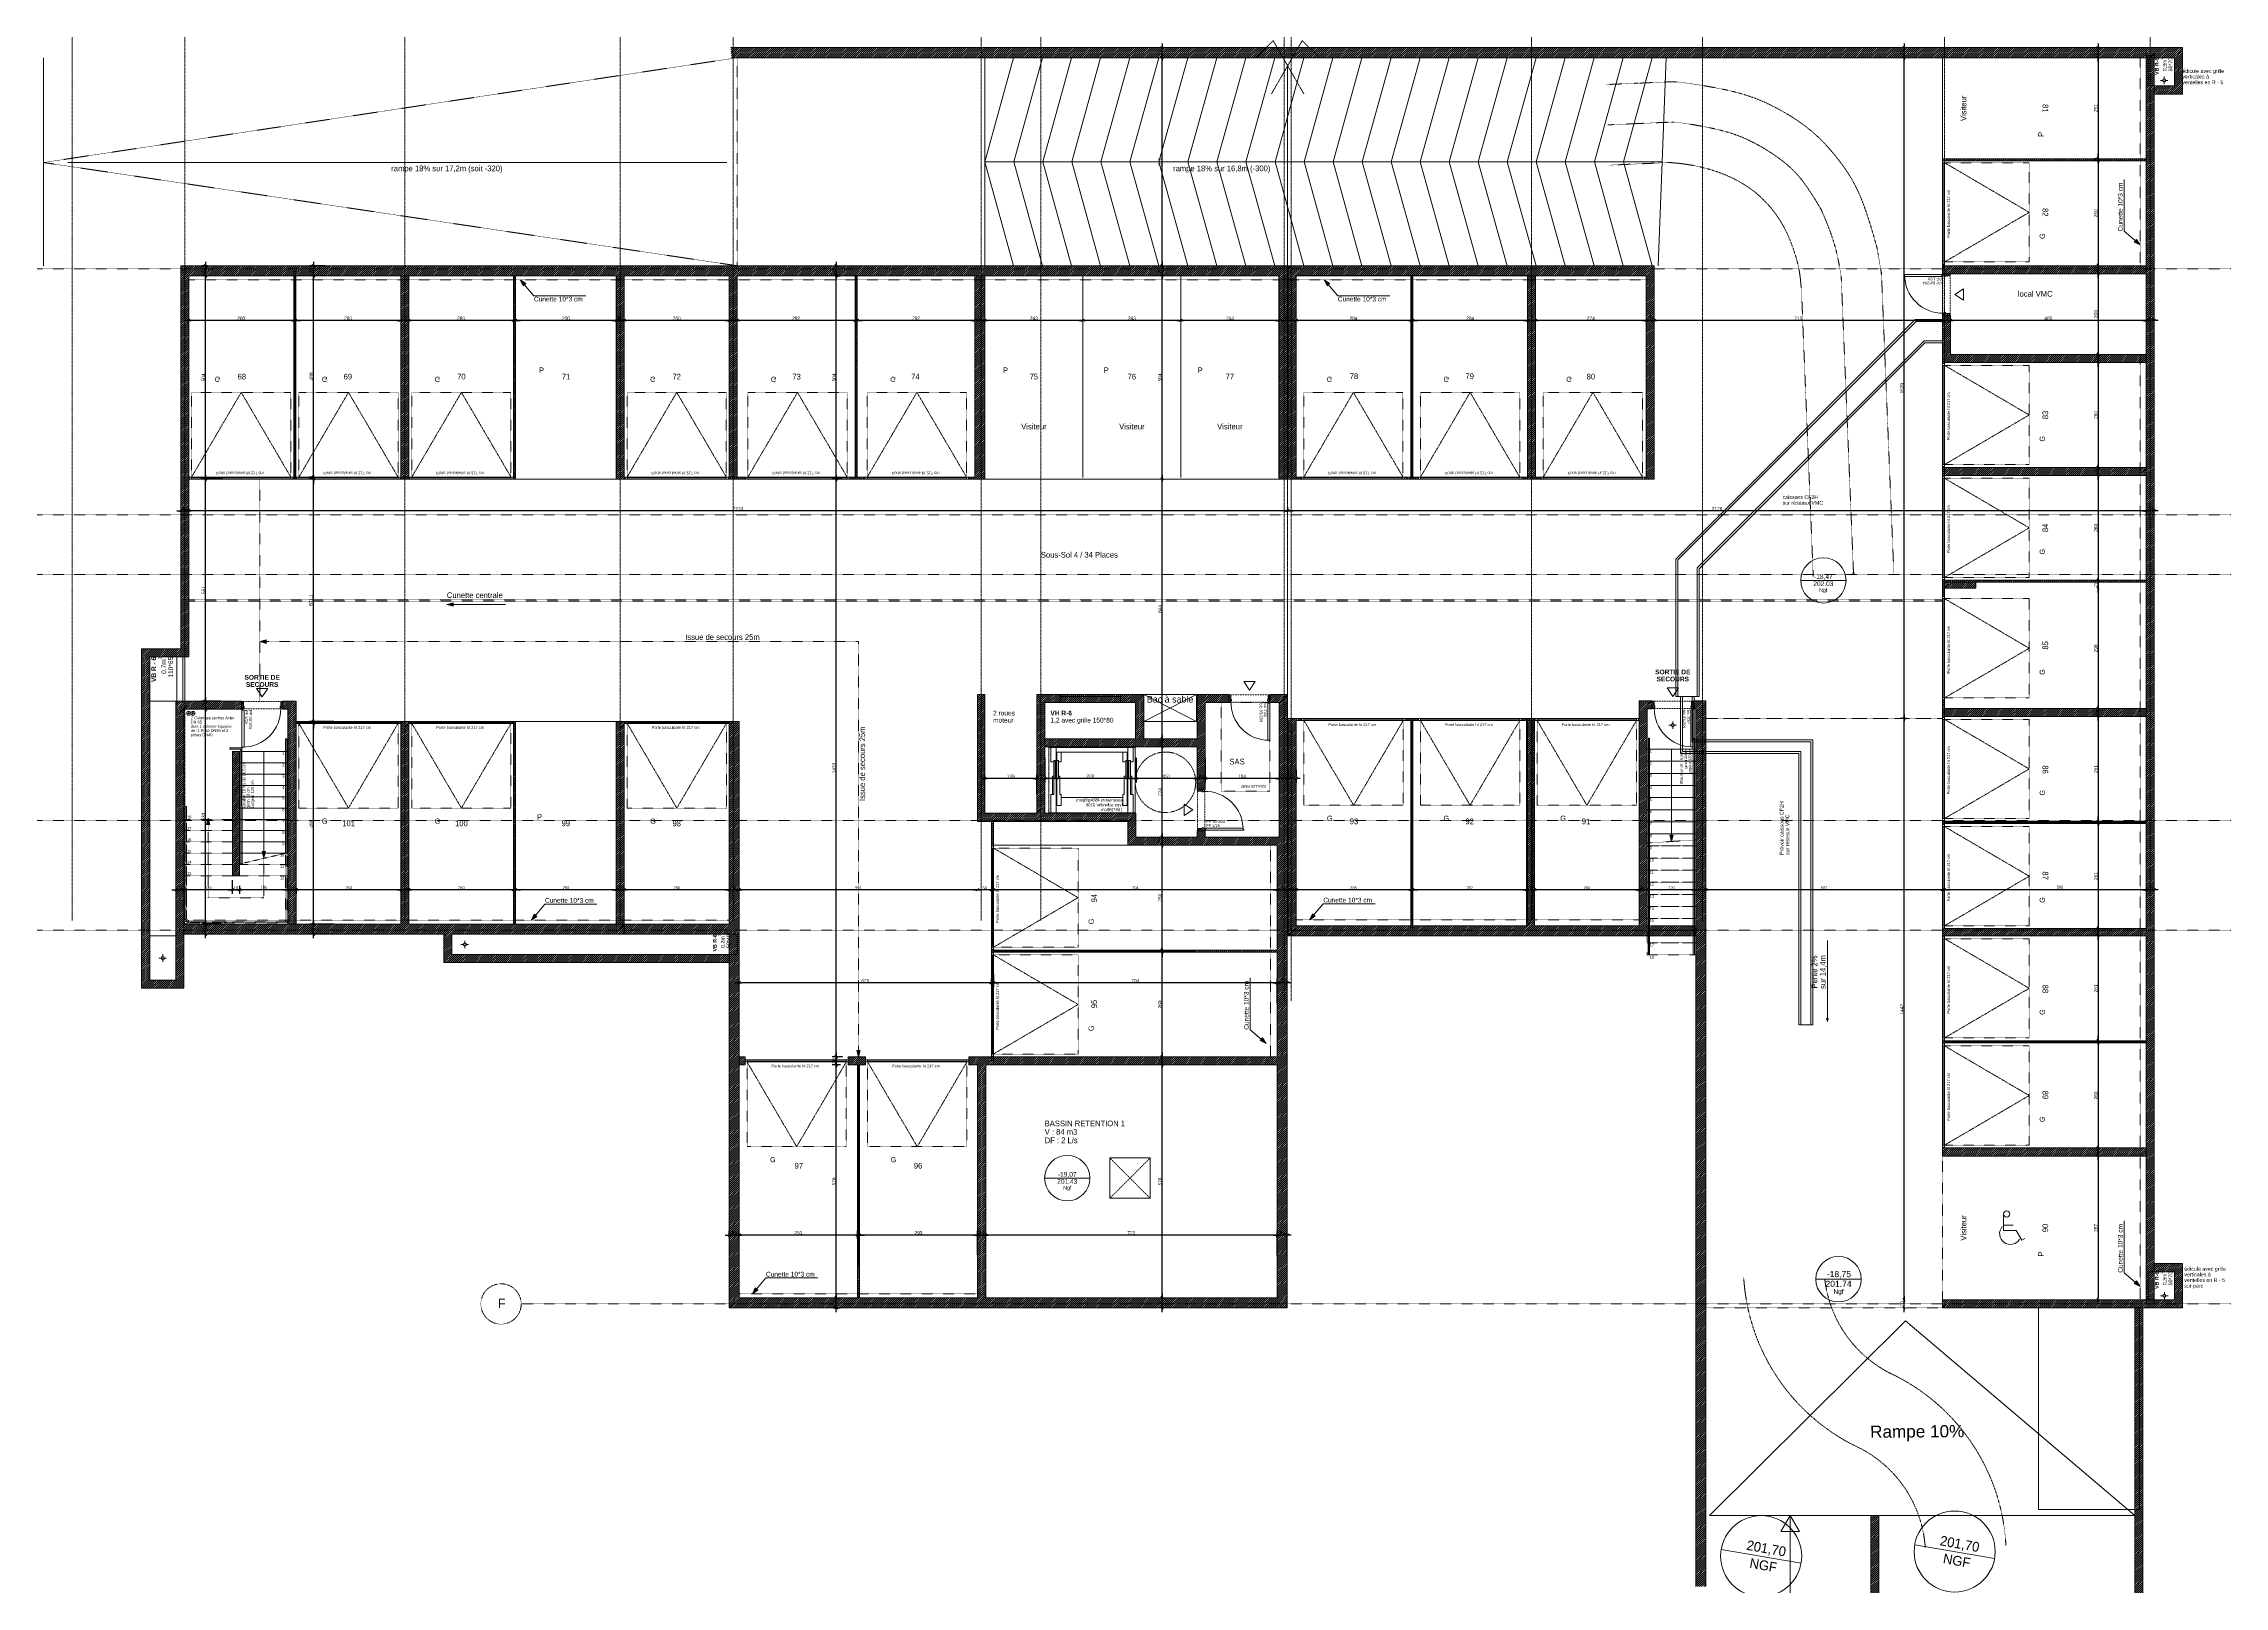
# Model space of a CAD drawing. Header units: centimetres. Extents: x -14085 to 643619, y -47998 to 35592.
# Drawn here: x -10220 to -4812, y 1634 to 5460 of the extents above; entities that cross this region are included whole.
import ezdxf

# ---------------------------------------------------------------- set-up
doc = ezdxf.new("R2010")
doc.units = ezdxf.units.CM
doc.header["$PDMODE"] = 1
doc.header["$PDSIZE"] = -2
for name, pattern in [('ISO-02', [0.75, 0.6, -0.15]), ('Style de ligne -1', [0.41664, 0.20828, -0.20836]), ('Style de ligne -11', [0.347222, 0.20828, -0.138942]), ('Style de ligne -13', [0.147638, 0.098425, -0.049213]), ('Style de ligne -17', [0.347222, 0.20828, -0.138942]), ('Style de ligne -6', [1.04164, 0.625, -0.20828, 0.06943, -0.13893]), ('VW-01', [0.41656, 0.20828, -0.20828])]:
    doc.linetypes.add(name, pattern=pattern)
doc.layers.get('0').update_dxf_attribs({"lineweight": 18, "true_color": 0x848484})
for name, color, linetype, lineweight in [('B GÈnÈral_Hatch', 7, 'Continuous', 5), ('B Général', 7, 'Continuous', 5), ('C ANNOTATIONS-cotation', 7, 'Continuous', 5), ('C ANNOTATIONS-cotation_Hatch', 7, 'Continuous', 5), ('C ANNOTATIONS-Niveaux', 7, 'Continuous', 5), ('C ANNOTATIONS-prestations', 7, 'Continuous', 5), ('C ANNOTATIONS-texte', 7, 'Continuous', 5), ('C ANNOTATIONS-texte_Hatch', 7, 'Continuous', 5)]:
    doc.layers.add(name, color=color, linetype=linetype, lineweight=lineweight)
for name, color, linetype, lineweight, true_color in [('C ANNOTATIONS-axes', 1, 'ISO-02', 13, 0xff0000), ('C ANNOTATIONS-axes horizontaux', 1, 'VW-01', 13, 0xff0000), ('D SURFACES-shab', 1, 'Continuous', 5, 0xff0000)]:
    doc.layers.add(name, color=color, linetype=linetype, lineweight=lineweight, true_color=true_color)
doc.styles.add('Arial', font='arial.ttf')
doc.styles.add('Arial Narrow', font='ARIALN.TTF')
doc.styles.add('Century Gothic', font='GOTHIC.TTF')
doc.styles.add('Eurostile', font='')
doc.styles.add('Eurostile (bold)', font='')
doc.styles.add('Eurostile (italic)', font='')
doc.styles.add('Futura Book', font='')
doc.styles.add('Geneva', font='')
doc.styles.add('Geneva (bold)', font='')
doc.styles.add('Helvetica', font='')
doc.styles.add('Helvetica (bold)', font='')
doc.styles.get('Eurostile').set_extended_font_data('Eurostile')
doc.styles.get('Eurostile (bold)').set_extended_font_data('Eurostile', bold=True)
doc.styles.get('Eurostile (italic)').set_extended_font_data('Eurostile', italic=True)
doc.styles.get('Futura Book').set_extended_font_data('Futura Book')
doc.styles.get('Geneva').set_extended_font_data('Geneva')
doc.styles.get('Geneva (bold)').set_extended_font_data('Geneva', bold=True)
doc.styles.get('Helvetica').set_extended_font_data('Helvetica')
doc.styles.get('Helvetica (bold)').set_extended_font_data('Helvetica', bold=True)
doc.dimstyles.new('100é', dxfattribs={"dimtxt": 8.470801, "dimasz": 6.232178, "dimexe": 10, "dimexo": 25, "dimgap": 1, "dimtad": 1, "dimdec": 1, "dimtxsty": 'Eurostile', "dimblk": 'VW_SLASH', "dimblk1": 'VW_SLASH', "dimblk2": 'VW_SLASH', "dimcen": 0, "dimdle": 10, "dimazin": 0, "dimtfac": 1, "dimtdec": 1, "dimtix": 1, "dimtmove": 0, "dimatfit": 0, "dimldrblk": 'VW_FILLEDARROW', "dimfxl": 50.8, "dimfxlon": 1, "dimfrac": 2, "dimtolj": 1, "dimarcsym": 0})
doc.dimstyles.new('Arch', dxfattribs={"dimtxt": 8.470801, "dimasz": 11.224121, "dimexe": 15.875, "dimexo": 7.9375, "dimgap": 7.9375, "dimtad": 1, "dimdec": 1, "dimtxsty": 'Eurostile', "dimblk": 'VW_SLASH-1', "dimblk1": 'VW_SLASH-1', "dimblk2": 'VW_SLASH-1', "dimcen": 0, "dimdle": 7.9375, "dimazin": 0, "dimtfac": 1, "dimtdec": 1, "dimtix": 1, "dimtmove": 0, "dimatfit": 0, "dimldrblk": 'VW_FILLEDARROW-1', "dimfxl": 1, "dimfrac": 2, "dimtolj": 1, "dimarcsym": 0})
pattern_1 = [(45, (-16946.0474, 0), (2.4253472, -2.6458333), [])]
pattern_2 = [(45, (0, 0), (2.4253472, -2.6458333), [])]
pattern_3 = [(214.918695, (0, 0), (4.5793076, -6.5597212), []), (304.918695, (0, 0), (-6.5597212, -4.5793076), [])]
pattern_4 = [(34.918695, (0, 0), (-4.5793076, 6.559721), []), (124.918695, (0, 0), (6.559721, 4.5793076), [])]
pattern_5 = [(124.918695, (0, 0), (-6.559721, -4.5793076), []), (214.918695, (0, 0), (-4.5793076, 6.559721), [])]
pattern_6 = [(45, (9.2945, 0), (-1.5617376, 1.952172), [])]

# ---------------------------------------------------------------- blocks, each defined once
blk = doc.blocks.new('Parking Spaces')
at = {"layer": 'B Général', "color": 7, "linetype": 'Continuous', "lineweight": 5}
for p, q in [((0, 0), (0, 500)), ((295.5, 0), (295.5, 500)), ((295.5, 0), (295.5, 500)), ((591, 0), (591, 500))]:
    blk.add_line(p, q, dxfattribs=at)
at = {"layer": 'B Général', "color": 7, "extrusion": (0, 0, -1), "char_height": 14.118, "attachment_point": 5, "text_direction": (-1, 0, 0), "line_spacing_factor": 0.894142, "style": 'Eurostile'}
for s, insert in [('96', (147.75, 250)), ('97', (443.25, 250))]:
    blk.add_mtext(s, dxfattribs=dict(at, insert=insert))
blk = doc.blocks.new('Parking Spaces-1')
at = {"layer": 'B Général', "color": 7, "linetype": 'Continuous', "lineweight": 5}
for p, q in [((0, 0), (0, 500)), ((263, 0), (263, 500)), ((263, 0), (263, 500)), ((526, 0), (526, 500)), ((0, 0), (263, 0)), ((263, 0), (526, 0))]:
    blk.add_line(p, q, dxfattribs=at)
at = {"layer": 'B Général', "color": 7, "extrusion": (0, 0, -1), "char_height": 14.12, "attachment_point": 5, "text_direction": (1, 0, 0), "line_spacing_factor": 0.894142, "style": 'Eurostile'}
for s, insert in [('68', (131.5, 250)), ('69', (394.5, 250))]:
    blk.add_mtext(s, dxfattribs=dict(at, insert=insert))
blk = doc.blocks.new('Parking Spaces-2')
at = {"layer": 'B Général', "color": 7, "linetype": 'Continuous', "lineweight": 5}
for p, q in [((0, 0), (0, 500)), ((250, 0), (250, 500)), ((0, 0), (250, 0))]:
    blk.add_line(p, q, dxfattribs=at)
at = {"layer": 'B Général', "color": 7, "extrusion": (0, 0, -1), "insert": (125, 250), "char_height": 14.12, "attachment_point": 5, "text_direction": (1, 0, 0), "line_spacing_factor": 0.894142, "style": 'Eurostile'}
blk.add_mtext('71', dxfattribs=at)
blk = doc.blocks.new('Parking Spaces-3')
at = {"layer": 'B Général', "color": 7, "linetype": 'Continuous', "lineweight": 5}
for p, q in [((0, 0), (0, 500)), ((294.5, 0), (294.5, 500)), ((294.5, 0), (294.5, 500)), ((589, 0), (589, 500)), ((0, 0), (294.5, 0)), ((294.5, 0), (589, 0))]:
    blk.add_line(p, q, dxfattribs=at)
at = {"layer": 'B Général', "color": 7, "extrusion": (0, 0, -1), "char_height": 14.118, "attachment_point": 5, "text_direction": (1, 0, 0), "line_spacing_factor": 0.894142, "style": 'Eurostile'}
for s, insert in [('73', (147.25, 250)), ('74', (441.75, 250))]:
    blk.add_mtext(s, dxfattribs=dict(at, insert=insert))
blk = doc.blocks.new('Parking Spaces-4')
at = {"layer": 'B Général', "color": 7, "linetype": 'Continuous', "lineweight": 5}
for p, q in [((0, 0), (0, 500)), ((287, 0), (287, 500)), ((287, 0), (287, 500)), ((574, 0), (574, 500)), ((0, 0), (287, 0)), ((287, 0), (574, 0))]:
    blk.add_line(p, q, dxfattribs=at)
at = {"layer": 'B Général', "color": 7, "extrusion": (0, 0, -1), "char_height": 14.12, "attachment_point": 5, "text_direction": (1, 0, 0), "line_spacing_factor": 0.894142, "style": 'Eurostile'}
for s, insert in [('78', (143.5, 250)), ('79', (430.5, 250))]:
    blk.add_mtext(s, dxfattribs=dict(at, insert=insert))
blk = doc.blocks.new('Parking Spaces-5')
at = {"layer": 'B Général', "color": 7, "linetype": 'Continuous', "lineweight": 5}
for p, q in [((0, 0), (0, 500)), ((251, 0), (251, 500)), ((251, 0), (251, 500)), ((516, 0), (516, 500)), ((0, 0), (251, 0)), ((251, 0), (516, 0))]:
    blk.add_line(p, q, dxfattribs=at)
at = {"layer": 'B Général', "color": 7, "extrusion": (0, 0, -1), "char_height": 14.12, "attachment_point": 5, "text_direction": (1, 0, 0), "line_spacing_factor": 0.894142, "style": 'Eurostile'}
for s, insert in [('81', (125.5, 250)), ('82', (383.5, 250))]:
    blk.add_mtext(s, dxfattribs=dict(at, insert=insert))
blk = doc.blocks.new('Parking Spaces-6')
at = {"layer": 'B Général', "color": 7, "linetype": 'Continuous', "lineweight": 5}
for p, q in [((0, 0), (0, 500)), ((260, 0), (260, 500)), ((0, 0), (260, 0))]:
    blk.add_line(p, q, dxfattribs=at)
at = {"layer": 'B Général', "color": 7, "insert": (130, 250), "char_height": 14.12, "attachment_point": 5, "line_spacing_factor": 0.894142, "style": 'Eurostile'}
blk.add_mtext('83', dxfattribs=at)
blk = doc.blocks.new('Parking Spaces-7')
at = {"layer": 'B Général', "color": 7, "linetype": 'Continuous', "lineweight": 5}
for p, q in [((0, 0), (0, 500)), ((260, 0), (260, 500)), ((0, 0), (260, 0))]:
    blk.add_line(p, q, dxfattribs=at)
at = {"layer": 'B Général', "color": 7, "insert": (130, 250), "char_height": 14.12, "attachment_point": 5, "line_spacing_factor": 0.894142, "style": 'Eurostile'}
blk.add_mtext('84', dxfattribs=at)
blk = doc.blocks.new('Parking Spaces-8')
at = {"layer": 'B Général', "color": 7, "linetype": 'Continuous', "lineweight": 5}
for p, q in [((0, 0), (0, 500)), ((313, 0), (313, 500)), ((0, 0), (313, 0))]:
    blk.add_line(p, q, dxfattribs=at)
at = {"layer": 'B Général', "color": 7, "insert": (156.5, 250), "char_height": 14.12, "attachment_point": 5, "line_spacing_factor": 0.894142, "style": 'Eurostile'}
blk.add_mtext('85', dxfattribs=at)
blk = doc.blocks.new('Parking Spaces-9')
at = {"layer": 'B Général', "color": 7, "linetype": 'Continuous', "lineweight": 5}
for p, q in [((0, 0), (0, 500)), ((263, 0), (263, 500)), ((263, 0), (263, 500)), ((526, 0), (526, 500)), ((0, 0), (263, 0)), ((263, 0), (526, 0))]:
    blk.add_line(p, q, dxfattribs=at)
at = {"layer": 'B Général', "color": 7, "extrusion": (0, 0, -1), "char_height": 14.12, "attachment_point": 5, "text_direction": (1, 0, 0), "line_spacing_factor": 0.894142, "style": 'Eurostile'}
for s, insert in [('86', (131.5, 250)), ('87', (394.5, 250))]:
    blk.add_mtext(s, dxfattribs=dict(at, insert=insert))
blk = doc.blocks.new('Parking Spaces-10')
at = {"layer": 'B Général', "color": 7, "linetype": 'Continuous', "lineweight": 5}
for p, q in [((0, 0), (0, 500)), ((263, 0), (263, 500)), ((263, 0), (263, 500)), ((526, 0), (526, 500)), ((0, 0), (263, 0)), ((263, 0), (526, 0))]:
    blk.add_line(p, q, dxfattribs=at)
at = {"layer": 'B Général', "color": 7, "extrusion": (0, 0, -1), "char_height": 14.12, "attachment_point": 5, "text_direction": (1, 0, 0), "line_spacing_factor": 0.894142, "style": 'Eurostile'}
for s, insert in [('88', (131.5, 250)), ('89', (394.5, 250))]:
    blk.add_mtext(s, dxfattribs=dict(at, insert=insert))
blk = doc.blocks.new('Parking Spaces-11')
at = {"layer": 'B Général', "color": 7, "linetype": 'Continuous', "lineweight": 5}
for p, q in [((0, 0), (0, 500)), ((274, 0), (274, 500)), ((0, 0), (274, 0))]:
    blk.add_line(p, q, dxfattribs=at)
at = {"layer": 'B Général', "color": 7, "insert": (137, 250), "char_height": 14.12, "attachment_point": 5, "rotation": 180, "line_spacing_factor": 0.894142, "style": 'Eurostile'}
blk.add_mtext('80', dxfattribs=at)
blk = doc.blocks.new('Groupe-1')
at = {"layer": 'B GÈnÈral_Hatch', "linetype": 'Continuous', "lineweight": 0}
blk.add_hatch(color=7, dxfattribs=at).paths.add_polyline_path([(7276.7, 3456.6), (7272.5, 3440.7), (7268.2, 3456.6)])
at = {"layer": 'C ANNOTATIONS-cotation_Hatch', "linetype": 'Continuous', "lineweight": 0}
blk.add_hatch(color=7, dxfattribs=at).paths.add_polyline_path([(7130.2, 3523.5), (7134.5, 3539.4), (7138.7, 3523.5)])
at = {"layer": 'B Général', "color": 7, "linetype": 'Continuous'}
for p, q in [((7212.5, 3704.4), (7332.5, 3704.4)), ((7272.5, 3704.4), (7272.5, 3440.7)), ((7212.5, 3676.4), (7332.5, 3676.4)), ((7212.5, 3648.4), (7332.5, 3648.4)), ((7212.5, 3620.4), (7332.5, 3620.4)), ((7212.5, 3592.4), (7332.5, 3592.4)), ((7212.5, 3564.4), (7332.5, 3564.4)), ((7212.5, 3536.4), (7332.5, 3536.4)), ((7212.5, 3508.4), (7332.5, 3508.4)), ((7212.5, 3480.4), (7332.5, 3480.4)), ((7212.5, 3452.4), (7332.5, 3452.4))]:
    blk.add_line(p, q, dxfattribs=at)
at = {"layer": 'B Général', "color": 7, "linetype": 'VW-01'}
for p, q in [((7074.5, 3536.4), (7194.5, 3536.4)), ((7074.5, 3508.4), (7194.5, 3508.4)), ((7074.5, 3480.4), (7194.5, 3480.4)), ((7074.5, 3452.4), (7194.5, 3452.4)), ((7074.5, 3424.4), (7194.5, 3424.4)), ((7212.5, 3425.7), (7332.5, 3453.6)), ((7212.5, 3424.4), (7332.5, 3424.4)), ((7074.5, 3396.4), (7194.5, 3396.4)), ((7212.5, 3396.4), (7332.5, 3396.4))]:
    blk.add_line(p, q, dxfattribs=at)
at = {"layer": 'B Général', "color": 7, "linetype": 'Continuous', "lineweight": 5, "flags": 128}
blk.add_lwpolyline([(7332.5, 3736.4), (7332.5, 3276.4), (7074.5, 3276.4), (7074.5, 3568.3)], dxfattribs=at)
for points in [[(7326.5, 3736.4), (7326.5, 3452.2), (7329.5, 3452.9), (7329.5, 3736.4)], [(7218.4, 3713.6), (7188.5, 3713.6), (7188.5, 3710.6), (7215.5, 3710.6), (7215.5, 3695.2), (7215.5, 3695.2), (7215.5, 3426.4), (7218.5, 3427.1)]]:
    blk.add_lwpolyline(points, close=True, dxfattribs=at)
at = {"layer": 'B Général', "color": 7, "linetype": 'Continuous', "flags": 128}
blk.add_lwpolyline([(7332.5, 3453.6), (7332.5, 3704.4), (7212.5, 3704.4), (7212.5, 3425.7)], dxfattribs=at)
at = {"layer": 'B Général', "color": 7, "linetype": 'VW-01', "flags": 128}
blk.add_lwpolyline([(7329.5, 3452.9), (7326.5, 3452.2), (7326.5, 3282.4), (7087.6, 3282.4), (7080.5, 3289.5), (7080.5, 3568.3), (7077.5, 3568.3), (7077.5, 3288.2), (7086.3, 3279.4), (7329.5, 3279.4)], close=True, dxfattribs=at)
at = {"layer": 'B Général', "color": 7, "lineweight": 5, "flags": 128}
blk.add_lwpolyline([(7276.7, 3456.6), (7272.5, 3440.7), (7268.2, 3456.6)], close=True, dxfattribs=at)
at = {"layer": 'B Général', "color": 7, "linetype": 'Continuous', "lineweight": 5}
blk.add_circle((7079, 3280.6), 3.25, dxfattribs=at)
at = {"layer": 'C ANNOTATIONS-cotation', "color": 7, "linetype": 'VW-01', "lineweight": 5, "flags": 128}
blk.add_lwpolyline([(7080.5, 3289.5), (7080.5, 3568.3), (7077.5, 3568.3), (7077.5, 3288.2), (7086.3, 3279.4), (7194.5, 3279.4), (7194.5, 3282.4), (7087.6, 3282.4)], close=True, dxfattribs=at)
at = {"layer": 'C ANNOTATIONS-cotation', "color": 7, "lineweight": 5, "flags": 128}
blk.add_lwpolyline([(7130.2, 3523.5), (7134.5, 3539.4), (7138.7, 3523.5)], close=True, dxfattribs=at)
at = {"layer": 'C ANNOTATIONS-cotation', "color": 7, "linetype": 'VW-01', "lineweight": 5, "flags": 128}
blk.add_lwpolyline([(7134.5, 3539.4), (7134.5, 3342), (7272.5, 3342), (7272.5, 3440.8)], dxfattribs=at)
at = {"layer": 'C ANNOTATIONS-prestations', "char_height": 7.06, "attachment_point": 2, "line_spacing_factor": 0.894142, "style": 'Eurostile'}
for s, insert in [('1', (7321, 3703.1)), ('3', (7321, 3647.1)), ('2', (7321, 3675.1)), ('4', (7321, 3619.1)), ('5', (7321, 3591.1)), ('18', (7087.5, 3545.6)), ('17', (7087.5, 3517.6)), ('6', (7321, 3563.1)), ('7', (7321, 3535.1)), ('16', (7087.5, 3489.6)), ('15', (7087.5, 3461.6)), ('8', (7321, 3507.1)), ('9', (7321, 3479.1)), ('14', (7087.5, 3433.6)), ('10', (7317.8, 3451.1)), ('11', (7317.8, 3423.1)), ('13', (7087.5, 3405.6)), ('12', (7317.8, 3395.1))]:
    blk.add_mtext(s, dxfattribs=dict(at, insert=insert))
blk = doc.blocks.new('Porte basculante ht200cm')
at = {"layer": 'B Général', "color": 7, "linetype": 'Style de ligne -1', "lineweight": 5}
for p, q in [((-123, -2.5), (0, -212.5)), ((0, -212.5), (123, -2.5))]:
    blk.add_line(p, q, dxfattribs=at)
at = {"layer": 'B Général', "color": 7, "linetype": 'Continuous', "lineweight": 5, "flags": 128}
for points in [[(-128, 2.5), (128, 2.5), (128, -2.5), (-128, -2.5)], [(-123, 2.5), (123, 2.5), (123, -0.5), (-123, -0.5)]]:
    blk.add_lwpolyline(points, close=True, dxfattribs=at)
at = {"layer": 'B Général', "flags": 128}
for points in [[(-128, 2.5), (-123, 2.5), (-123, -2.5), (-128, -2.5)], [(123, 2.5), (128, 2.5), (128, -2.5), (123, -2.5)]]:
    blk.add_lwpolyline(points, close=True, dxfattribs=at)
at = {"layer": 'B Général', "color": 7, "linetype": 'Style de ligne -1', "lineweight": 5, "flags": 128}
blk.add_lwpolyline([(-123, -2.5), (123, -2.5), (123, -212.5), (-123, -212.5)], close=True, dxfattribs=at)
at = {"layer": 'B Général', "insert": (-66, -238.4), "char_height": 12.9, "attachment_point": 1, "line_spacing_factor": 0.894142, "style": 'Eurostile'}
blk.add_mtext('G', dxfattribs=at)
at = {"layer": 'C ANNOTATIONS-prestations', "insert": (-62.6, -9), "char_height": 7.059, "attachment_point": 1, "line_spacing_factor": 0.894142, "style": 'Eurostile'}
blk.add_mtext('Porte basculante ht 217 cm', dxfattribs=at)
blk = doc.blocks.new('PP 93_204 PF1_2h mur20')
at = {"layer": 'B GÈnÈral_Hatch', "linetype": 'Continuous', "lineweight": 5}
h = blk.add_hatch(dxfattribs=at)
h.set_pattern_fill('50_BETON', style=0, pattern_type=2)
h.set_pattern_definition(pattern_2)
edge = h.paths.add_edge_path()
edge.add_line((-51.6, -9), (-50.9, -8.4))
edge.add_line((-50.9, -8.4), (-50.9, -8.4))
edge.add_arc((-50.8, -8.5), 0.2, 48.9909, 131.0091, ccw=False)
edge.add_line((-50.7, -8.4), (-50.7, -8.4))
edge.add_line((-50.7, -8.4), (-50.1, -8.9))
edge.add_line((-50.1, -8.9), (-50.1, -8.9))
edge.add_arc((-50.1, -8.8), 0.05, 228.9909, 270)
edge.add_line((-50.1, -8.9), (-50.1, -8.9))
edge.add_line((-50.1, -8.9), (-46.7, -8.9))
edge.add_line((-46.7, -8.9), (-46.7, -8.9))
edge.add_arc((-46.7, -8.8), 0.0435, 270, 360)
edge.add_line((-46.7, -8.8), (-46.7, 2.7))
edge.add_arc((-46.5, 2.7), 0.174, 90, 180, ccw=False)
edge.add_line((-46.5, 2.9), (-46.5, 2.9))
edge.add_line((-46.5, 2.9), (-44.9, 2.9))
edge.add_line((-44.9, 2.9), (-44.9, 2.9))
edge.add_arc((-44.9, 2.9), 0.0435, 270, 360)
edge.add_line((-44.9, 2.9), (-44.9, 6))
edge.add_arc((-44.9, 6), 0.0435, 0, 90)
edge.add_line((-44.9, 6), (-44.9, 6))
edge.add_line((-44.9, 6), (-46.5, 6))
edge.add_line((-46.5, 6), (-46.5, 6))
edge.add_arc((-46.5, 6.2), 0.174, 180, 270, ccw=False)
edge.add_line((-46.7, 6.2), (-46.7, 8.8))
edge.add_arc((-46.7, 8.8), 0.0435, 0, 90)
edge.add_line((-46.7, 8.9), (-46.7, 8.9))
edge.add_line((-46.7, 8.9), (-50.1, 8.9))
edge.add_line((-50.1, 8.9), (-50.1, 8.9))
edge.add_arc((-50.1, 8.8), 0.05, 90, 131.0091)
edge.add_line((-50.1, 8.9), (-50.1, 8.9))
edge.add_line((-50.1, 8.9), (-50.7, 8.4))
edge.add_line((-50.7, 8.4), (-50.7, 8.4))
edge.add_arc((-50.8, 8.5), 0.2, 233.0967, 311.0091, ccw=False)
edge.add_line((-50.9, 8.4), (-50.9, 8.4))
edge.add_line((-50.9, 8.4), (-51.4, 8.8))
edge.add_line((-51.4, 8.8), (-51.4, 8.8))
edge.add_line((-51.4, 8.8), (-51.6, 9))
edge.add_line((-51.6, 9), (-51.6, -9))
h = blk.add_hatch(dxfattribs=at)
h.set_pattern_fill('50_BETON', style=0, pattern_type=2)
h.set_pattern_definition(pattern_2)
edge = h.paths.add_edge_path()
edge.add_line((51.6, -9), (50.9, -8.4))
edge.add_line((50.9, -8.4), (50.9, -8.4))
edge.add_arc((50.8, -8.5), 0.2, 48.9909, 131.0091)
edge.add_line((50.7, -8.4), (50.7, -8.4))
edge.add_line((50.7, -8.4), (50.1, -8.9))
edge.add_line((50.1, -8.9), (50.1, -8.9))
edge.add_arc((50.1, -8.8), 0.05, 270, 311.0091, ccw=False)
edge.add_line((50.1, -8.9), (50.1, -8.9))
edge.add_line((50.1, -8.9), (46.7, -8.9))
edge.add_line((46.7, -8.9), (46.7, -8.9))
edge.add_arc((46.7, -8.8), 0.0435, 180, 270, ccw=False)
edge.add_line((46.7, -8.8), (46.7, 2.7))
edge.add_arc((46.5, 2.7), 0.174, 0, 90)
edge.add_line((46.5, 2.9), (46.5, 2.9))
edge.add_line((46.5, 2.9), (44.9, 2.9))
edge.add_line((44.9, 2.9), (44.9, 2.9))
edge.add_arc((44.9, 2.9), 0.0435, 180, 270, ccw=False)
edge.add_line((44.9, 2.9), (44.9, 6))
edge.add_arc((44.9, 6), 0.0435, 90, 180, ccw=False)
edge.add_line((44.9, 6), (44.9, 6))
edge.add_line((44.9, 6), (46.5, 6))
edge.add_line((46.5, 6), (46.5, 6))
edge.add_arc((46.5, 6.2), 0.174, 270, 360)
edge.add_line((46.7, 6.2), (46.7, 8.8))
edge.add_arc((46.7, 8.8), 0.0435, 90, 180, ccw=False)
edge.add_line((46.7, 8.9), (46.7, 8.9))
edge.add_line((46.7, 8.9), (50.1, 8.9))
edge.add_line((50.1, 8.9), (50.1, 8.9))
edge.add_arc((50.1, 8.8), 0.05, 48.9909, 90, ccw=False)
edge.add_line((50.1, 8.9), (50.1, 8.9))
edge.add_line((50.1, 8.9), (50.7, 8.4))
edge.add_line((50.7, 8.4), (50.7, 8.4))
edge.add_arc((50.8, 8.5), 0.2, 228.9909, 306.9033)
edge.add_line((50.9, 8.4), (50.9, 8.4))
edge.add_line((50.9, 8.4), (51.4, 8.8))
edge.add_line((51.4, 8.8), (51.4, 8.8))
edge.add_line((51.4, 8.8), (51.6, 9))
edge.add_line((51.6, 9), (51.6, -9))
at = {"layer": 'B Général', "linetype": 'Style de ligne -13', "lineweight": 5}
for p, q in [((46.7, 9), (-46.7, 9)), ((46.7, -9), (-46.7, -9))]:
    blk.add_line(p, q, dxfattribs=at)
at = {"layer": 'B Général', "color": 7, "linetype": 'Continuous', "lineweight": 5, "flags": 128}
blk.add_lwpolyline([(45, 12), (48.5, 12), (48.5, 10), (50, 10), (50, 106), (48.5, 106), (48.5, 104), (45, 104)], close=True, dxfattribs=at)
at = {"layer": 'B Général', "linetype": 'Continuous', "lineweight": 5, "flags": 128}
for points in [[(-46.5, 8.8), (-46.5, 6.2, 0.414214), (-46.5, 6.1), (-46.5, 6.1), (-44.9, 6.1), (-44.9, 6.1, -0.414214), (-44.7, 6), (-44.7, 2.9, -0.414214), (-44.9, 2.7), (-44.9, 2.7), (-46.5, 2.7), (-46.5, 2.7, 0.414214), (-46.5, 2.7), (-46.5, -8.8, -0.414214), (-46.7, -9), (-46.7, -9), (-50.1, -9), (-50.1, -9, -0.18087), (-50.2, -9), (-50.2, -8.9), (-50.8, -8.5), (-50.8, -8.5, 0.373975), (-50.8, -8.5), (-50.8, -8.5), (-51.5, -9), (-51.6, -9), (-50.9, -8.4), (-50.9, -8.4, -0.373975), (-50.7, -8.4), (-50.7, -8.4), (-50.1, -8.9), (-50.1, -8.9, 0.18087), (-50.1, -8.9), (-50.1, -8.9), (-46.7, -8.9), (-46.7, -8.9, 0.414214), (-46.7, -8.8), (-46.7, 2.7, -0.414214), (-46.5, 2.9), (-46.5, 2.9), (-44.9, 2.9), (-44.9, 2.9, 0.414214), (-44.9, 2.9), (-44.9, 6, 0.414214), (-44.9, 6), (-44.9, 6), (-46.5, 6), (-46.5, 6, -0.414214), (-46.7, 6.2), (-46.7, 8.8, 0.414214), (-46.7, 8.9), (-46.7, 8.9), (-50.1, 8.9), (-50.1, 8.9, 0.18087), (-50.1, 8.9), (-50.1, 8.9), (-50.7, 8.4), (-50.7, 8.4, -0.353689), (-50.9, 8.4), (-50.9, 8.4), (-51.4, 8.8), (-51.4, 8.8), (-51.6, 9), (-51.5, 9), (-50.9, 8.5, 0.385556), (-50.8, 8.5), (-50.8, 8.5), (-50.2, 8.9), (-50.2, 9, -0.18087), (-50.1, 9), (-50.1, 9), (-46.7, 9), (-46.7, 9, -0.414214)], [(46.5, 8.8), (46.5, 6.2, -0.414214), (46.5, 6.1), (46.5, 6.1), (44.9, 6.1), (44.9, 6.1, 0.414214), (44.7, 6), (44.7, 2.9, 0.414214), (44.9, 2.7), (44.9, 2.7), (46.5, 2.7), (46.5, 2.7, -0.414214), (46.5, 2.7), (46.5, -8.8, 0.414214), (46.7, -9), (46.7, -9), (50.1, -9), (50.1, -9, 0.18087), (50.2, -9), (50.2, -8.9), (50.8, -8.5), (50.8, -8.5, -0.373975), (50.8, -8.5), (50.8, -8.5), (51.5, -9), (51.6, -9), (50.9, -8.4), (50.9, -8.4, 0.373975), (50.7, -8.4), (50.7, -8.4), (50.1, -8.9), (50.1, -8.9, -0.18087), (50.1, -8.9), (50.1, -8.9), (46.7, -8.9), (46.7, -8.9, -0.414214), (46.7, -8.8), (46.7, 2.7, 0.414214), (46.5, 2.9), (46.5, 2.9), (44.9, 2.9), (44.9, 2.9, -0.414214), (44.9, 2.9), (44.9, 6, -0.414214), (44.9, 6), (44.9, 6), (46.5, 6), (46.5, 6, 0.414214), (46.7, 6.2), (46.7, 8.8, -0.414214), (46.7, 8.9), (46.7, 8.9), (50.1, 8.9), (50.1, 8.9, -0.18087), (50.1, 8.9), (50.1, 8.9), (50.7, 8.4), (50.7, 8.4, 0.353689), (50.9, 8.4), (50.9, 8.4), (51.4, 8.8), (51.4, 8.8), (51.6, 9), (51.5, 9), (50.9, 8.5, -0.385556), (50.8, 8.5), (50.8, 8.5), (50.2, 8.9), (50.2, 9, 0.18087), (50.1, 9), (50.1, 9), (46.7, 9), (46.7, 9, 0.414214)]]:
    blk.add_lwpolyline(points, format="xyb", close=True, dxfattribs=at)
at = {"layer": 'B Général', "color": 250, "linetype": 'Continuous', "lineweight": 5, "true_color": 0x444444, "flags": 128}
blk.add_lwpolyline([(0, -20.5), (-14, -41.9), (14, -41.9)], close=True, dxfattribs=at)
at = {"layer": 'B Général', "linetype": 'Continuous', "lineweight": 5}
blk.add_circle((48.5, 9.5), 0.5, dxfattribs=at)
at = {"layer": 'B Général', "color": 7, "linetype": 'Continuous', "lineweight": 5}
blk.add_arc((48.5, 9.5), 94.5, 90, 181.2323, dxfattribs=at)
at = {"layer": 'C ANNOTATIONS-prestations', "insert": (25.2, 12.2), "char_height": 7.06, "attachment_point": 1, "rotation": 90, "line_spacing_factor": 0.894142, "style": 'Eurostile'}
blk.add_mtext('PP 93*204\\PPF 1/2h\\P', dxfattribs=at)
blk = doc.blocks.new('Objet Paramétrique')
at = {"layer": 'B Général', "color": 7, "linetype": 'Continuous', "lineweight": 5}
for p, q in [((0, 0), (0, 500)), ((287, 0), (287, 500)), ((574, 0), (574, 500))]:
    blk.add_line(p, q, dxfattribs=at)
at = {"layer": 'B Général', "color": 7, "extrusion": (0, 0, -1), "char_height": 14.12, "attachment_point": 5, "text_direction": (-1, 0, 0), "line_spacing_factor": 0.894142, "style": 'Eurostile'}
for s, insert in [('92', (143.5, 250)), ('93', (430.5, 250))]:
    blk.add_mtext(s, dxfattribs=dict(at, insert=insert))
blk = doc.blocks.new('Objet Paramétrique-1')
at = {"layer": 'B Général', "color": 7, "linetype": 'Continuous', "lineweight": 5}
for p, q in [((0, 0), (0, 500)), ((264, 0), (264, 500))]:
    blk.add_line(p, q, dxfattribs=at)
at = {"layer": 'B Général', "color": 7, "insert": (132, 250), "char_height": 14.12, "attachment_point": 5, "line_spacing_factor": 0.894142, "style": 'Eurostile'}
blk.add_mtext('91', dxfattribs=at)
blk = doc.blocks.new('Objet Paramétrique-2')
at = {"layer": 'B Général', "color": 7, "linetype": 'Continuous', "lineweight": 5}
for p, q in [((0, 0), (0, 500)), ((243, 0), (243, 500)), ((486, 0), (486, 500)), ((729, 0), (729, 500)), ((0, 0), (729, 0))]:
    blk.add_line(p, q, dxfattribs=at)
at = {"layer": 'B Général', "color": 7, "extrusion": (0, 0, -1), "char_height": 14.12, "attachment_point": 5, "text_direction": (1, 0, 0), "line_spacing_factor": 0.894142, "style": 'Eurostile'}
for s, insert in [('75', (121.5, 250)), ('76', (364.5, 250)), ('77', (607.5, 250))]:
    blk.add_mtext(s, dxfattribs=dict(at, insert=insert))
blk = doc.blocks.new('Objet Paramétrique-3')
at = {"layer": 'B Général', "color": 7, "linetype": 'Continuous', "lineweight": 5}
for p, q in [((0, 0), (0, 500)), ((250, 0), (250, 500)), ((0, 0), (250, 0))]:
    blk.add_line(p, q, dxfattribs=at)
at = {"layer": 'B Général', "color": 7, "insert": (125, 250), "char_height": 14.12, "attachment_point": 5, "line_spacing_factor": 0.894142, "style": 'Eurostile'}
blk.add_mtext('99', dxfattribs=at)
blk = doc.blocks.new('Objet Paramétrique-4')
at = {"layer": 'B Général', "color": 7, "linetype": 'Continuous', "lineweight": 5}
for p, q in [((0, 0), (0, 500)), ((260, 0), (260, 500)), ((0, 0), (260, 0))]:
    blk.add_line(p, q, dxfattribs=at)
at = {"layer": 'B Général', "color": 7, "extrusion": (0, 0, -1), "insert": (130, 250), "char_height": 14.12, "attachment_point": 5, "text_direction": (-1, 0, 0), "line_spacing_factor": 0.894142, "style": 'Eurostile'}
blk.add_mtext('101', dxfattribs=at)
blk = doc.blocks.new('Objet Paramétrique-5')
at = {"layer": 'B Général', "color": 7, "linetype": 'Continuous', "lineweight": 5}
for p, q in [((0, 0), (0, 500)), ((260, 0), (260, 500)), ((0, 0), (260, 0))]:
    blk.add_line(p, q, dxfattribs=at)
at = {"layer": 'B Général', "color": 7, "extrusion": (0, 0, -1), "insert": (130, 250), "char_height": 14.12, "attachment_point": 5, "text_direction": (-1, 0, 0), "line_spacing_factor": 0.894142, "style": 'Eurostile'}
blk.add_mtext('100', dxfattribs=at)
blk = doc.blocks.new('Groupe-2-1')
at = {"layer": 'B Général', "color": 7, "linetype": 'Continuous', "lineweight": 5}
for p, q in [((9060.2, 4909.4), (9060.2, 5424.9)), ((10730.5, 4909.4), (10750.3, 5426.3))]:
    blk.add_line(p, q, dxfattribs=at)
at = {"layer": 'B Général', "color": 7, "linetype": 'Continuous', "lineweight": 5, "flags": 128}
for points in [[(9132, 5425.4), (9060.3, 5167.2), (9132, 4908.9)], [(9203.8, 5425.4), (9132.2, 5167.2), (9203.8, 4908.9)], [(9275.8, 5425.4), (9204.2, 5167.2), (9275.8, 4908.9)], [(9347.8, 5425.4), (9276.2, 5167.2), (9347.8, 4908.9)], [(9419.8, 5425.4), (9348.2, 5167.2), (9419.8, 4908.9)], [(9491.8, 5425.4), (9420.2, 5167.2), (9491.8, 4908.9)], [(9563.8, 5425.4), (9492.2, 5167.2), (9563.8, 4908.9)], [(9635.8, 5425.4), (9564.2, 5167.2), (9635.8, 4908.9)], [(9707.8, 5425.4), (9636.2, 5167.2), (9707.8, 4908.9)], [(9779.8, 5425.4), (9708.2, 5167.2), (9779.8, 4908.9)], [(9851.8, 5425.4), (9780.2, 5167.2), (9851.8, 4908.9)], [(9923.8, 5425.4), (9852.2, 5167.2), (9923.8, 4908.9)], [(9995.8, 5425.4), (9924.2, 5167.2), (9995.8, 4908.9)], [(10067.8, 5425.4), (9996.2, 5167.2), (10067.8, 4908.9)], [(10139.8, 5425.4), (10068.2, 5167.2), (10139.8, 4908.9)], [(10211.8, 5425.4), (10140.2, 5167.2), (10211.8, 4908.9)], [(10283.8, 5425.4), (10212.1, 5167.2), (10283.8, 4908.9)], [(10355.8, 5425.4), (10284.1, 5167.2), (10355.8, 4908.9)], [(10427.8, 5425.4), (10356.1, 5167.2), (10427.8, 4908.9)], [(10499.8, 5425.4), (10428.1, 5167.2), (10499.8, 4908.9)], [(10571.8, 5425.4), (10500.1, 5167.2), (10571.8, 4908.9)], [(10643.8, 5425.4), (10572.1, 5167.2), (10643.8, 4908.9)], [(10715.8, 5425.4), (10644.1, 5167.2), (10715.8, 4908.9)]]:
    blk.add_lwpolyline(points, dxfattribs=at)
blk = doc.blocks.new('Alti BAT B R-6')
at = {"layer": 'C ANNOTATIONS-Niveaux', "color": 7, "linetype": 'Continuous', "lineweight": 5}
for p, q in [((-56.3, 0), (56.2, 0)), ((-37.5, 0), (37.5, 0))]:
    blk.add_line(p, q, dxfattribs=at)
blk.add_circle((0, 0), 56.2, dxfattribs=at)
at = {"layer": 'C ANNOTATIONS-Niveaux', "color": 7, "attachment_point": 2, "rotation": 0, "line_spacing_factor": 0.894142, "style": 'Eurostile'}
for s, insert, char_height in [('-18,47', (0, 15.3), 11.77), ('202.03', (0, -2.2), 11.77), ('Ngf', (0, -19.2), 9.41)]:
    blk.add_mtext(s, dxfattribs=dict(at, insert=insert, char_height=char_height))
blk = doc.blocks.new('Ascenseur 162.185')
at = {"layer": 'B Général', "color": 7}
for p, q in [((35.5, -5), (0, -5)), ((11, -20), (144, -20)), ((11, -30.6), (11, -20)), ((11, -30.6), (35.5, -30.6)), ((32, -15.6), (32, -12.1)), ((32, -12.1), (77.5, -12.1)), ((77.5, -15.6), (32, -15.6)), ((32, -23.5), (32, -20)), ((32, -20), (77.5, -20)), ((77.5, -23.5), (32, -23.5)), ((35.5, -5), (35.5, -12.1)), ((35.5, -30.6), (35.5, -23.5)), ((70.5, -12.1), (70.5, -8.5)), ((70.5, -8.5), (116, -8.5)), ((116, -12.1), (70.5, -12.1)), ((70.5, -26.8), (70.5, -23.5)), ((116, -27.1), (70.5, -27.1)), ((77.5, -12.1), (77.5, -15.6)), ((77.5, -20), (77.5, -23.5)), ((116, -5), (116, -8.5)), ((162, -5), (116, -5)), ((116, -8.5), (116, -12.1)), ((116, -30.6), (116, -27.1)), ((144, -30.6), (116, -30.6)), ((144, -20), (144, -30.6)), ((35.5, -209), (0, -209)), ((11, -183.4), (35.5, -183.4)), ((11, -183.4), (11, -194)), ((11, -194), (144, -194)), ((77.5, -190.5), (32, -190.5)), ((32, -190.5), (32, -194)), ((32, -194), (77.5, -194)), ((77.5, -198.4), (32, -198.4)), ((32, -198.4), (32, -201.9)), ((32, -201.9), (77.5, -201.9)), ((35.5, -183.4), (35.5, -190.5)), ((35.5, -209), (35.5, -201.9)), ((70.5, -186.9), (116, -186.9)), ((70.5, -187.2), (70.5, -190.5)), ((116, -201.9), (70.5, -201.9)), ((70.5, -201.9), (70.5, -205.5)), ((70.5, -205.5), (116, -205.5)), ((77.5, -194), (77.5, -190.5)), ((77.5, -201.9), (77.5, -198.4)), ((144, -183.4), (116, -183.4)), ((116, -183.4), (116, -186.9)), ((116, -205.5), (116, -201.9)), ((116, -209), (116, -205.5)), ((162, -209), (116, -209)), ((144, -194), (144, -183.4))]:
    blk.add_line(p, q, dxfattribs=at)
at = {"layer": 'B Général', "color": 7, "linetype": 'Continuous', "lineweight": 5}
for p, q in [((11, -30.6), (11, -183.4)), ((124, -183.4), (124, -30.6))]:
    blk.add_line(p, q, dxfattribs=at)
at = {"layer": 'B Général', "color": 7, "linetype": 'Style de ligne -17', "flags": 128}
for points in [[(0, 0), (162, 0), (162, -18), (0, -18)], [(0, -18), (162, -18), (162, -196), (0, -196)], [(0, -196), (162, -196), (162, -214), (0, -214)]]:
    blk.add_lwpolyline(points, close=True, dxfattribs=at)
at = {"layer": 'B Général', "color": 7, "flags": 128}
for points in [[(77.5, -15.6), (32, -15.6), (32, -12.1), (77.5, -12.1), (77.5, -15.6)], [(77.5, -23.5), (32, -23.5), (32, -20), (77.5, -20), (77.5, -23.5)], [(116, -12.1), (70.5, -12.1), (70.5, -8.5), (116, -8.5), (116, -12.1)], [(116, -27.1), (70.5, -27.1), (70.5, -27.1), (116, -27.1), (116, -27.1)], [(77.5, -190.5), (32, -190.5), (32, -194), (77.5, -194), (77.5, -190.5)], [(77.5, -198.4), (32, -198.4), (32, -201.9), (77.5, -201.9), (77.5, -198.4)], [(116, -186.9), (70.5, -186.9), (70.5, -186.9), (116, -186.9), (116, -186.9)], [(116, -201.9), (70.5, -201.9), (70.5, -205.5), (116, -205.5), (116, -201.9)]]:
    blk.add_lwpolyline(points, dxfattribs=at)
at = {"layer": 'B Général', "color": 154, "linetype": 'VW-01', "true_color": 0x0053a6}
blk.add_circle((86, -289), 75, dxfattribs=at)
at = {"layer": 'C ANNOTATIONS-prestations', "color": 7, "insert": (125.9, -182.9), "char_height": 7.576, "attachment_point": 1, "rotation": 90, "line_spacing_factor": 0.959385, "style": 'Arial'}
blk.add_mtext('ascenseurs 450kg/6pers.\\Ptype schindler 3100\\P165*185cm', dxfattribs=at)
blk = doc.blocks.new('Groupe-110-1')
at = {"layer": 'B GÈnÈral_Hatch', "linetype": 'Continuous', "lineweight": 0}
blk.add_hatch(color=7, dxfattribs=at).paths.add_polyline_path([(11216, 4148), (11214.9, 4143), (11213.3, 4147.9)])
at = {"layer": 'B Général', "color": 7, "lineweight": 5, "flags": 128}
blk.add_lwpolyline([(11216, 4148), (11214.9, 4143), (11213.3, 4147.9)], close=True, dxfattribs=at)
at = {"layer": 'B Général', "color": 7, "linetype": 'VW-01', "lineweight": 5}
for points, knots in [([(10601.1, 5358.8), (10682.9, 5362.3), (10764.8, 5365.9), (10770.9, 5365.4), (10777.1, 5364.9), (11221.2, 5329.1), (11282.8, 4896.9), (11283.5, 4892), (11284.2, 4887), (11299.5, 4517), (11314.8, 4147.1)], [0, 0, 0, 1, 1, 2, 2, 3, 3, 4, 4, 5, 5, 5]), ([(10605.4, 5258.9), (10684.2, 5262.3), (10762.9, 5265.7), (10766, 5265.5), (10769.1, 5265.2), (11133.5, 5235.9), (11183.8, 4882.8), (11184.1, 4880.4), (11184.5, 4877.9), (11199.7, 4510.4), (11214.9, 4143)], [0, 0, 0, 1, 1, 2, 2, 3, 3, 4, 4, 5, 5, 5]), ([(10609.7, 5159), (10685.4, 5162.3), (10761.1, 5165.5), (11045.8, 5142.6), (11084.8, 4868.7), (11099.9, 4503.8), (11114.9, 4138.8)], [0, 0, 0, 1, 1, 2, 2, 3, 3, 3])]:
    blk.add_open_spline(points, degree=2, knots=knots, dxfattribs=at)
blk = doc.blocks.new('VW_SLASH')
at = {"color": 0, "linetype": 'ByBlock', "lineweight": -2}
blk.add_line((1.6, 0), (-1, 0), dxfattribs=at)
at = {"color": 0, "lineweight": 20, "flags": 128}
blk.add_lwpolyline([(0.5, 0.5), (-0.5, -0.5)], dxfattribs=at)
blk = doc.blocks.new('*D332')
at = {"layer": 'C ANNOTATIONS-cotation', "color": 0, "linetype": 'Continuous', "lineweight": -2, "transparency": 16777216}
blk.add_line((-5125, 2695.2), (-5125, 2350.7), dxfattribs=at)
at = {"layer": 'Defpoints', "color": 0, "linetype": 'Continuous', "lineweight": 0, "transparency": 16777216}
for p in [(-5046.6, 2701.4), (-5125, 2344.5), (-5046.6, 2344.5)]:
    blk.add_point(p, dxfattribs=at)
at = {"layer": 'C ANNOTATIONS-cotation', "color": 0, "linetype": 'Continuous', "lineweight": -2, "transparency": 16777216, "xscale": 6.232177734375, "yscale": 6.232177734375, "zscale": 6.232177734375}
for p, rotation in [((-5125, 2701.4), 90), ((-5125, 2344.5), 270)]:
    blk.add_blockref('VW_SLASH', p, dxfattribs=dict(at, rotation=rotation))
at = {"layer": 'C ANNOTATIONS-cotation', "color": 0, "linetype": 'Continuous', "lineweight": 5, "transparency": 16777216, "insert": (-5130.3, 2522.9), "char_height": 8.47, "attachment_point": 5, "rotation": 90, "style": 'Eurostile'}
blk.add_mtext('\\A1;357', dxfattribs=at)
blk = doc.blocks.new('VW_FILLEDARROW')
at = {"linetype": 'Continuous', "lineweight": 0}
blk.add_hatch(color=0, dxfattribs=at).paths.add_polyline_path([(-1.6, 0.43), (0, 0), (-1.6, -0.43)])
at = {"color": 0, "lineweight": 5, "flags": 128}
blk.add_lwpolyline([(-1.6, 0.43), (0, 0), (-1.6, -0.43)], close=True, dxfattribs=at)
blk = doc.blocks.new('*D333')
at = {"layer": 'C ANNOTATIONS-cotation', "color": 0, "linetype": 'Continuous', "lineweight": -2, "transparency": 16777216}
blk.add_line((-5125, 2715.2), (-5125, 2707.6), dxfattribs=at)
at = {"layer": 'Defpoints', "color": 0, "linetype": 'Continuous', "lineweight": 0, "transparency": 16777216}
for p in [(-5046.6, 2721.4), (-5125, 2701.4), (-5046.6, 2701.4)]:
    blk.add_point(p, dxfattribs=at)
at = {"layer": 'C ANNOTATIONS-cotation', "color": 0, "linetype": 'Continuous', "lineweight": -2, "transparency": 16777216, "xscale": 6.232177734375, "yscale": 6.232177734375, "zscale": 6.232177734375}
for p, rotation in [((-5125, 2721.4), 90), ((-5125, 2701.4), 270)]:
    blk.add_blockref('VW_SLASH', p, dxfattribs=dict(at, rotation=rotation))
at = {"layer": 'C ANNOTATIONS-cotation', "color": 0, "linetype": 'Continuous', "lineweight": 5, "transparency": 16777216, "insert": (-5130.3, 2711.4), "char_height": 8.47, "attachment_point": 5, "rotation": 90, "style": 'Eurostile'}
blk.add_mtext('\\A1;20', dxfattribs=at)
blk = doc.blocks.new('*D334')
at = {"layer": 'C ANNOTATIONS-cotation', "color": 0, "linetype": 'Continuous', "lineweight": -2, "transparency": 16777216}
blk.add_line((-5125, 2975.7), (-5125, 2727.6), dxfattribs=at)
at = {"layer": 'Defpoints', "color": 0, "linetype": 'Continuous', "lineweight": 0, "transparency": 16777216}
for p in [(-5046.6, 2981.9), (-5125, 2721.4), (-5046.6, 2721.4)]:
    blk.add_point(p, dxfattribs=at)
at = {"layer": 'C ANNOTATIONS-cotation', "color": 0, "linetype": 'Continuous', "lineweight": -2, "transparency": 16777216, "xscale": 6.232177734375, "yscale": 6.232177734375, "zscale": 6.232177734375}
for p, rotation in [((-5125, 2981.9), 90), ((-5125, 2721.4), 270)]:
    blk.add_blockref('VW_SLASH', p, dxfattribs=dict(at, rotation=rotation))
at = {"layer": 'C ANNOTATIONS-cotation', "color": 0, "linetype": 'Continuous', "lineweight": 5, "transparency": 16777216, "insert": (-5130.3, 2851.6), "char_height": 8.47, "attachment_point": 5, "rotation": 90, "style": 'Eurostile'}
blk.add_mtext('\\A1;260', dxfattribs=at)
blk = doc.blocks.new('*D335')
at = {"layer": 'C ANNOTATIONS-cotation', "color": 0, "linetype": 'Continuous', "lineweight": -2, "transparency": 16777216}
for p, q in [((-5125, 2993.1), (-5125, 2999.4)), ((-5125, 2986.9), (-5125, 2981.9)), ((-5125, 2975.7), (-5125, 2969.4))]:
    blk.add_line(p, q, dxfattribs=at)
at = {"layer": 'Defpoints', "color": 0, "linetype": 'Continuous', "lineweight": 0, "transparency": 16777216}
for p in [(-5125, 2981.9), (-5046.6, 2981.9), (-5037.9, 2986.9)]:
    blk.add_point(p, dxfattribs=at)
at = {"layer": 'C ANNOTATIONS-cotation', "color": 0, "linetype": 'Continuous', "lineweight": -2, "transparency": 16777216, "xscale": 6.232177734375, "yscale": 6.232177734375, "zscale": 6.232177734375}
for p, rotation in [((-5125, 2986.9), 270), ((-5125, 2981.9), 90)]:
    blk.add_blockref('VW_SLASH', p, dxfattribs=dict(at, rotation=rotation))
at = {"layer": 'C ANNOTATIONS-cotation', "color": 0, "linetype": 'Continuous', "lineweight": 5, "transparency": 16777216, "insert": (-5130.3, 2984.4), "char_height": 8.47, "attachment_point": 5, "rotation": 90, "style": 'Eurostile'}
blk.add_mtext('\\A1;5', dxfattribs=at)
blk = doc.blocks.new('*D336')
at = {"layer": 'C ANNOTATIONS-cotation', "color": 0, "linetype": 'Continuous', "lineweight": -2, "transparency": 16777216}
blk.add_line((-5125, 3241.2), (-5125, 2993.1), dxfattribs=at)
at = {"layer": 'Defpoints', "color": 0, "linetype": 'Continuous', "lineweight": 0, "transparency": 16777216}
for p in [(-5037.9, 3247.4), (-5125, 2986.9), (-5037.9, 2986.9)]:
    blk.add_point(p, dxfattribs=at)
at = {"layer": 'C ANNOTATIONS-cotation', "color": 0, "linetype": 'Continuous', "lineweight": -2, "transparency": 16777216, "xscale": 6.232177734375, "yscale": 6.232177734375, "zscale": 6.232177734375}
for p, rotation in [((-5125, 3247.4), 90), ((-5125, 2986.9), 270)]:
    blk.add_blockref('VW_SLASH', p, dxfattribs=dict(at, rotation=rotation))
at = {"layer": 'C ANNOTATIONS-cotation', "color": 0, "linetype": 'Continuous', "lineweight": 5, "transparency": 16777216, "insert": (-5130.3, 3117.1), "char_height": 8.47, "attachment_point": 5, "rotation": 90, "style": 'Eurostile'}
blk.add_mtext('\\A1;261', dxfattribs=at)
blk = doc.blocks.new('*D337')
at = {"layer": 'C ANNOTATIONS-cotation', "color": 0, "linetype": 'Continuous', "lineweight": -2, "transparency": 16777216}
blk.add_line((-5125, 3259.2), (-5125, 3253.6), dxfattribs=at)
at = {"layer": 'Defpoints', "color": 0, "linetype": 'Continuous', "lineweight": 0, "transparency": 16777216}
for p in [(-5125, 3247.4), (-5037.9, 3265.4), (-5037.9, 3247.4)]:
    blk.add_point(p, dxfattribs=at)
at = {"layer": 'C ANNOTATIONS-cotation', "color": 0, "linetype": 'Continuous', "lineweight": -2, "transparency": 16777216, "xscale": 6.232177734375, "yscale": 6.232177734375, "zscale": 6.232177734375}
for p, rotation in [((-5125, 3265.4), 90), ((-5125, 3247.4), 270)]:
    blk.add_blockref('VW_SLASH', p, dxfattribs=dict(at, rotation=rotation))
at = {"layer": 'C ANNOTATIONS-cotation', "color": 0, "linetype": 'Continuous', "lineweight": 5, "transparency": 16777216, "insert": (-5130.3, 3256.4), "char_height": 8.47, "attachment_point": 5, "rotation": 90, "style": 'Eurostile'}
blk.add_mtext('\\A1;18', dxfattribs=at)
blk = doc.blocks.new('*D338')
at = {"layer": 'C ANNOTATIONS-cotation', "color": 0, "linetype": 'Continuous', "lineweight": -2, "transparency": 16777216}
blk.add_line((-5125, 3519.7), (-5125, 3271.6), dxfattribs=at)
at = {"layer": 'Defpoints', "color": 0, "linetype": 'Continuous', "lineweight": 0, "transparency": 16777216}
for p in [(-5037.9, 3525.9), (-5125, 3265.4), (-5037.9, 3265.4)]:
    blk.add_point(p, dxfattribs=at)
at = {"layer": 'C ANNOTATIONS-cotation', "color": 0, "linetype": 'Continuous', "lineweight": -2, "transparency": 16777216, "xscale": 6.232177734375, "yscale": 6.232177734375, "zscale": 6.232177734375}
for p, rotation in [((-5125, 3525.9), 90), ((-5125, 3265.4), 270)]:
    blk.add_blockref('VW_SLASH', p, dxfattribs=dict(at, rotation=rotation))
at = {"layer": 'C ANNOTATIONS-cotation', "color": 0, "linetype": 'Continuous', "lineweight": 5, "transparency": 16777216, "insert": (-5130.3, 3395.6), "char_height": 8.47, "attachment_point": 5, "rotation": 90, "style": 'Eurostile'}
blk.add_mtext('\\A1;261', dxfattribs=at)
blk = doc.blocks.new('*D339')
at = {"layer": 'C ANNOTATIONS-cotation', "color": 0, "linetype": 'Continuous', "lineweight": -2, "transparency": 16777216}
for p, q in [((-5125, 3537.1), (-5125, 3543.4)), ((-5125, 3530.9), (-5125, 3525.9)), ((-5125, 3519.7), (-5125, 3513.4))]:
    blk.add_line(p, q, dxfattribs=at)
at = {"layer": 'Defpoints', "color": 0, "linetype": 'Continuous', "lineweight": 0, "transparency": 16777216}
for p in [(-5125, 3525.9), (-5037.9, 3525.9), (-5035, 3530.9)]:
    blk.add_point(p, dxfattribs=at)
at = {"layer": 'C ANNOTATIONS-cotation', "color": 0, "linetype": 'Continuous', "lineweight": -2, "transparency": 16777216, "xscale": 6.232177734375, "yscale": 6.232177734375, "zscale": 6.232177734375}
for p, rotation in [((-5125, 3530.9), 270), ((-5125, 3525.9), 90)]:
    blk.add_blockref('VW_SLASH', p, dxfattribs=dict(at, rotation=rotation))
at = {"layer": 'C ANNOTATIONS-cotation', "color": 0, "linetype": 'Continuous', "lineweight": 5, "transparency": 16777216, "insert": (-5130.3, 3528.4), "char_height": 8.47, "attachment_point": 5, "rotation": 90, "style": 'Eurostile'}
blk.add_mtext('\\A1;5', dxfattribs=at)
blk = doc.blocks.new('*D340')
at = {"layer": 'C ANNOTATIONS-cotation', "color": 0, "linetype": 'Continuous', "lineweight": -2, "transparency": 16777216}
blk.add_line((-5125, 3785.2), (-5125, 3537.1), dxfattribs=at)
at = {"layer": 'Defpoints', "color": 0, "linetype": 'Continuous', "lineweight": 0, "transparency": 16777216}
for p in [(-5049.5, 3791.4), (-5125, 3530.9), (-5035, 3530.9)]:
    blk.add_point(p, dxfattribs=at)
at = {"layer": 'C ANNOTATIONS-cotation', "color": 0, "linetype": 'Continuous', "lineweight": -2, "transparency": 16777216, "xscale": 6.232177734375, "yscale": 6.232177734375, "zscale": 6.232177734375}
for p, rotation in [((-5125, 3791.4), 90), ((-5125, 3530.9), 270)]:
    blk.add_blockref('VW_SLASH', p, dxfattribs=dict(at, rotation=rotation))
at = {"layer": 'C ANNOTATIONS-cotation', "color": 0, "linetype": 'Continuous', "lineweight": 5, "transparency": 16777216, "insert": (-5130.3, 3661.1), "char_height": 8.47, "attachment_point": 5, "rotation": 90, "style": 'Eurostile'}
blk.add_mtext('\\A1;261', dxfattribs=at)
blk = doc.blocks.new('*D341')
at = {"layer": 'C ANNOTATIONS-cotation', "color": 0, "linetype": 'Continuous', "lineweight": -2, "transparency": 16777216}
blk.add_line((-5125, 3805.2), (-5125, 3797.6), dxfattribs=at)
at = {"layer": 'Defpoints', "color": 0, "linetype": 'Continuous', "lineweight": 0, "transparency": 16777216}
for p in [(-5125, 3791.4), (-5049.5, 3811.4), (-5049.5, 3791.4)]:
    blk.add_point(p, dxfattribs=at)
at = {"layer": 'C ANNOTATIONS-cotation', "color": 0, "linetype": 'Continuous', "lineweight": -2, "transparency": 16777216, "xscale": 6.232177734375, "yscale": 6.232177734375, "zscale": 6.232177734375}
for p, rotation in [((-5125, 3811.4), 90), ((-5125, 3791.4), 270)]:
    blk.add_blockref('VW_SLASH', p, dxfattribs=dict(at, rotation=rotation))
at = {"layer": 'C ANNOTATIONS-cotation', "color": 0, "linetype": 'Continuous', "lineweight": 5, "transparency": 16777216, "insert": (-5130.3, 3801.4), "char_height": 8.47, "attachment_point": 5, "rotation": 90, "style": 'Eurostile'}
blk.add_mtext('\\A1;20', dxfattribs=at)
blk = doc.blocks.new('*D342')
at = {"layer": 'C ANNOTATIONS-cotation', "color": 0, "linetype": 'Continuous', "lineweight": -2, "transparency": 16777216}
blk.add_line((-5125, 4103.2), (-5125, 3817.6), dxfattribs=at)
at = {"layer": 'Defpoints', "color": 0, "linetype": 'Continuous', "lineweight": 0, "transparency": 16777216}
for p in [(-5428.1, 4109.4), (-5125, 3811.4), (-5049.5, 3811.4)]:
    blk.add_point(p, dxfattribs=at)
at = {"layer": 'C ANNOTATIONS-cotation', "color": 0, "linetype": 'Continuous', "lineweight": -2, "transparency": 16777216, "xscale": 6.232177734375, "yscale": 6.232177734375, "zscale": 6.232177734375}
for p, rotation in [((-5125, 4109.4), 90), ((-5125, 3811.4), 270)]:
    blk.add_blockref('VW_SLASH', p, dxfattribs=dict(at, rotation=rotation))
at = {"layer": 'C ANNOTATIONS-cotation', "color": 0, "linetype": 'Continuous', "lineweight": 5, "transparency": 16777216, "insert": (-5130.3, 3960.4), "char_height": 8.47, "attachment_point": 5, "rotation": 90, "style": 'Eurostile'}
blk.add_mtext('\\A1;298', dxfattribs=at)
blk = doc.blocks.new('*D343')
at = {"layer": 'C ANNOTATIONS-cotation', "color": 0, "linetype": 'Continuous', "lineweight": -2, "transparency": 16777216}
blk.add_line((-5125, 4123.2), (-5125, 4115.6), dxfattribs=at)
at = {"layer": 'Defpoints', "color": 0, "linetype": 'Continuous', "lineweight": 0, "transparency": 16777216}
for p in [(-5059, 4129.4), (-5428.1, 4109.4), (-5125, 4109.4)]:
    blk.add_point(p, dxfattribs=at)
at = {"layer": 'C ANNOTATIONS-cotation', "color": 0, "linetype": 'Continuous', "lineweight": -2, "transparency": 16777216, "xscale": 6.232177734375, "yscale": 6.232177734375, "zscale": 6.232177734375}
for p, rotation in [((-5125, 4129.4), 90), ((-5125, 4109.4), 270)]:
    blk.add_blockref('VW_SLASH', p, dxfattribs=dict(at, rotation=rotation))
at = {"layer": 'C ANNOTATIONS-cotation', "color": 0, "linetype": 'Continuous', "lineweight": 5, "transparency": 16777216, "insert": (-5130.3, 4119.4), "char_height": 8.47, "attachment_point": 5, "rotation": 90, "style": 'Eurostile'}
blk.add_mtext('\\A1;20', dxfattribs=at)
blk = doc.blocks.new('*D344')
at = {"layer": 'C ANNOTATIONS-cotation', "color": 0, "linetype": 'Continuous', "lineweight": -2, "transparency": 16777216}
blk.add_line((-5125, 4383.2), (-5125, 4135.6), dxfattribs=at)
at = {"layer": 'Defpoints', "color": 0, "linetype": 'Continuous', "lineweight": 0, "transparency": 16777216}
for p in [(-5064, 4389.4), (-5125, 4129.4), (-5059, 4129.4)]:
    blk.add_point(p, dxfattribs=at)
at = {"layer": 'C ANNOTATIONS-cotation', "color": 0, "linetype": 'Continuous', "lineweight": -2, "transparency": 16777216, "xscale": 6.232177734375, "yscale": 6.232177734375, "zscale": 6.232177734375}
for p, rotation in [((-5125, 4389.4), 90), ((-5125, 4129.4), 270)]:
    blk.add_blockref('VW_SLASH', p, dxfattribs=dict(at, rotation=rotation))
at = {"layer": 'C ANNOTATIONS-cotation', "color": 0, "linetype": 'Continuous', "lineweight": 5, "transparency": 16777216, "insert": (-5130.3, 4259.4), "char_height": 8.47, "attachment_point": 5, "rotation": 90, "style": 'Eurostile'}
blk.add_mtext('\\A1;260', dxfattribs=at)
blk = doc.blocks.new('*D345')
at = {"layer": 'C ANNOTATIONS-cotation', "color": 0, "linetype": 'Continuous', "lineweight": -2, "transparency": 16777216}
blk.add_line((-5125, 4403.2), (-5125, 4395.6), dxfattribs=at)
at = {"layer": 'Defpoints', "color": 0, "linetype": 'Continuous', "lineweight": 0, "transparency": 16777216}
for p in [(-5125, 4389.4), (-5064, 4389.4), (-5027.5, 4409.4)]:
    blk.add_point(p, dxfattribs=at)
at = {"layer": 'C ANNOTATIONS-cotation', "color": 0, "linetype": 'Continuous', "lineweight": -2, "transparency": 16777216, "xscale": 6.232177734375, "yscale": 6.232177734375, "zscale": 6.232177734375}
for p, rotation in [((-5125, 4409.4), 90), ((-5125, 4389.4), 270)]:
    blk.add_blockref('VW_SLASH', p, dxfattribs=dict(at, rotation=rotation))
at = {"layer": 'C ANNOTATIONS-cotation', "color": 0, "linetype": 'Continuous', "lineweight": 5, "transparency": 16777216, "insert": (-5130.3, 4399.4), "char_height": 8.47, "attachment_point": 5, "rotation": 90, "style": 'Eurostile'}
blk.add_mtext('\\A1;20', dxfattribs=at)
blk = doc.blocks.new('*D346')
at = {"layer": 'C ANNOTATIONS-cotation', "color": 0, "linetype": 'Continuous', "lineweight": -2, "transparency": 16777216}
blk.add_line((-5125, 4663.2), (-5125, 4415.6), dxfattribs=at)
at = {"layer": 'Defpoints', "color": 0, "linetype": 'Continuous', "lineweight": 0, "transparency": 16777216}
for p in [(-5069.1, 4669.4), (-5125, 4409.4), (-5027.5, 4409.4)]:
    blk.add_point(p, dxfattribs=at)
at = {"layer": 'C ANNOTATIONS-cotation', "color": 0, "linetype": 'Continuous', "lineweight": -2, "transparency": 16777216, "xscale": 6.232177734375, "yscale": 6.232177734375, "zscale": 6.232177734375}
for p, rotation in [((-5125, 4669.4), 90), ((-5125, 4409.4), 270)]:
    blk.add_blockref('VW_SLASH', p, dxfattribs=dict(at, rotation=rotation))
at = {"layer": 'C ANNOTATIONS-cotation', "color": 0, "linetype": 'Continuous', "lineweight": 5, "transparency": 16777216, "insert": (-5130.3, 4539.4), "char_height": 8.47, "attachment_point": 5, "rotation": 90, "style": 'Eurostile'}
blk.add_mtext('\\A1;260', dxfattribs=at)
blk = doc.blocks.new('*D347')
at = {"layer": 'C ANNOTATIONS-cotation', "color": 0, "linetype": 'Continuous', "lineweight": -2, "transparency": 16777216}
blk.add_line((-5125, 4683.2), (-5125, 4675.6), dxfattribs=at)
at = {"layer": 'Defpoints', "color": 0, "linetype": 'Continuous', "lineweight": 0, "transparency": 16777216}
for p in [(-5125, 4669.4), (-5069.1, 4689.4), (-5069.1, 4669.4)]:
    blk.add_point(p, dxfattribs=at)
at = {"layer": 'C ANNOTATIONS-cotation', "color": 0, "linetype": 'Continuous', "lineweight": -2, "transparency": 16777216, "xscale": 6.232177734375, "yscale": 6.232177734375, "zscale": 6.232177734375}
for p, rotation in [((-5125, 4689.4), 90), ((-5125, 4669.4), 270)]:
    blk.add_blockref('VW_SLASH', p, dxfattribs=dict(at, rotation=rotation))
at = {"layer": 'C ANNOTATIONS-cotation', "color": 0, "linetype": 'Continuous', "lineweight": 5, "transparency": 16777216, "insert": (-5130.3, 4679.4), "char_height": 8.47, "attachment_point": 5, "rotation": 90, "style": 'Eurostile'}
blk.add_mtext('\\A1;20', dxfattribs=at)
blk = doc.blocks.new('*D348')
at = {"layer": 'C ANNOTATIONS-cotation', "color": 0, "linetype": 'Continuous', "lineweight": -2, "transparency": 16777216}
blk.add_line((-5125, 4883.2), (-5125, 4695.6), dxfattribs=at)
at = {"layer": 'Defpoints', "color": 0, "linetype": 'Continuous', "lineweight": 0, "transparency": 16777216}
for p in [(-5052.5, 4889.4), (-5125, 4689.4), (-5069.1, 4689.4)]:
    blk.add_point(p, dxfattribs=at)
at = {"layer": 'C ANNOTATIONS-cotation', "color": 0, "linetype": 'Continuous', "lineweight": -2, "transparency": 16777216, "xscale": 6.232177734375, "yscale": 6.232177734375, "zscale": 6.232177734375}
for p, rotation in [((-5125, 4889.4), 90), ((-5125, 4689.4), 270)]:
    blk.add_blockref('VW_SLASH', p, dxfattribs=dict(at, rotation=rotation))
at = {"layer": 'C ANNOTATIONS-cotation', "color": 0, "linetype": 'Continuous', "lineweight": 5, "transparency": 16777216, "insert": (-5130.3, 4789.4), "char_height": 8.47, "attachment_point": 5, "rotation": 90, "style": 'Eurostile'}
blk.add_mtext('\\A1;200', dxfattribs=at)
blk = doc.blocks.new('*D349')
at = {"layer": 'C ANNOTATIONS-cotation', "color": 0, "linetype": 'Continuous', "lineweight": -2, "transparency": 16777216}
blk.add_line((-5125, 4903.2), (-5125, 4895.6), dxfattribs=at)
at = {"layer": 'Defpoints', "color": 0, "linetype": 'Continuous', "lineweight": 0, "transparency": 16777216}
for p in [(-5125, 4889.4), (-5052.5, 4889.4), (-5051.5, 4909.4)]:
    blk.add_point(p, dxfattribs=at)
at = {"layer": 'C ANNOTATIONS-cotation', "color": 0, "linetype": 'Continuous', "lineweight": -2, "transparency": 16777216, "xscale": 6.232177734375, "yscale": 6.232177734375, "zscale": 6.232177734375}
for p, rotation in [((-5125, 4909.4), 90), ((-5125, 4889.4), 270)]:
    blk.add_blockref('VW_SLASH', p, dxfattribs=dict(at, rotation=rotation))
at = {"layer": 'C ANNOTATIONS-cotation', "color": 0, "linetype": 'Continuous', "lineweight": 5, "transparency": 16777216, "insert": (-5130.3, 4899.4), "char_height": 8.47, "attachment_point": 5, "rotation": 90, "style": 'Eurostile'}
blk.add_mtext('\\A1;20', dxfattribs=at)
blk = doc.blocks.new('*D350')
at = {"layer": 'C ANNOTATIONS-cotation', "color": 0, "linetype": 'Continuous', "lineweight": -2, "transparency": 16777216}
for p, q in [((-5125, 5169.4), (-5135, 5169.4)), ((-5125, 5163.2), (-5125, 4915.6))]:
    blk.add_line(p, q, dxfattribs=at)
at = {"layer": 'Defpoints', "color": 0, "linetype": 'Continuous', "lineweight": 0, "transparency": 16777216}
for p in [(-5107, 5169.4), (-5125, 4909.4), (-5051.5, 4909.4)]:
    blk.add_point(p, dxfattribs=at)
at = {"layer": 'C ANNOTATIONS-cotation', "color": 0, "linetype": 'Continuous', "lineweight": -2, "transparency": 16777216, "xscale": 6.232177734375, "yscale": 6.232177734375, "zscale": 6.232177734375}
for p, rotation in [((-5125, 5169.4), 90), ((-5125, 4909.4), 270)]:
    blk.add_blockref('VW_SLASH', p, dxfattribs=dict(at, rotation=rotation))
at = {"layer": 'C ANNOTATIONS-cotation', "color": 0, "linetype": 'Continuous', "lineweight": 5, "transparency": 16777216, "insert": (-5130.3, 5039.4), "char_height": 8.47, "attachment_point": 5, "rotation": 90, "style": 'Eurostile'}
blk.add_mtext('\\A1;260', dxfattribs=at)
blk = doc.blocks.new('*D351')
at = {"layer": 'C ANNOTATIONS-cotation', "color": 0, "linetype": 'Continuous', "lineweight": -2, "transparency": 16777216}
for p, q in [((-5125, 5174.4), (-5135, 5174.4)), ((-5125, 5169.4), (-5135, 5169.4)), ((-5125, 5180.6), (-5125, 5186.9)), ((-5125, 5174.4), (-5125, 5169.4)), ((-5125, 5163.2), (-5125, 5156.9))]:
    blk.add_line(p, q, dxfattribs=at)
at = {"layer": 'Defpoints', "color": 0, "linetype": 'Continuous', "lineweight": 0, "transparency": 16777216}
for p in [(-5125, 5169.4), (-5115, 5174.4), (-5107, 5169.4)]:
    blk.add_point(p, dxfattribs=at)
at = {"layer": 'C ANNOTATIONS-cotation', "color": 0, "linetype": 'Continuous', "lineweight": -2, "transparency": 16777216, "xscale": 6.232177734375, "yscale": 6.232177734375, "zscale": 6.232177734375}
for p, rotation in [((-5125, 5174.4), 270), ((-5125, 5169.4), 90)]:
    blk.add_blockref('VW_SLASH', p, dxfattribs=dict(at, rotation=rotation))
at = {"layer": 'C ANNOTATIONS-cotation', "color": 0, "linetype": 'Continuous', "lineweight": 5, "transparency": 16777216, "insert": (-5130.3, 5171.9), "char_height": 8.47, "attachment_point": 5, "rotation": 90, "style": 'Eurostile'}
blk.add_mtext('\\A1;5', dxfattribs=at)
blk = doc.blocks.new('*D352')
at = {"layer": 'C ANNOTATIONS-cotation', "color": 0, "linetype": 'Continuous', "lineweight": -2, "transparency": 16777216}
for p, q in [((-5125, 5419.2), (-5125, 5180.6)), ((-5125, 5174.4), (-5135, 5174.4))]:
    blk.add_line(p, q, dxfattribs=at)
at = {"layer": 'Defpoints', "color": 0, "linetype": 'Continuous', "lineweight": 0, "transparency": 16777216}
for p in [(-5047.5, 5425.4), (-5125, 5174.4), (-5115, 5174.4)]:
    blk.add_point(p, dxfattribs=at)
at = {"layer": 'C ANNOTATIONS-cotation', "color": 0, "linetype": 'Continuous', "lineweight": -2, "transparency": 16777216, "xscale": 6.232177734375, "yscale": 6.232177734375, "zscale": 6.232177734375}
for p, rotation in [((-5125, 5425.4), 90), ((-5125, 5174.4), 270)]:
    blk.add_blockref('VW_SLASH', p, dxfattribs=dict(at, rotation=rotation))
at = {"layer": 'C ANNOTATIONS-cotation', "color": 0, "linetype": 'Continuous', "lineweight": 5, "transparency": 16777216, "insert": (-5130.3, 5299.9), "char_height": 8.47, "attachment_point": 5, "rotation": 90, "style": 'Eurostile'}
blk.add_mtext('\\A1;251', dxfattribs=at)
blk = doc.blocks.new('*D353')
at = {"layer": 'C ANNOTATIONS-cotation', "color": 0, "linetype": 'Continuous', "lineweight": -2, "transparency": 16777216}
blk.add_line((-5125, 5444.2), (-5125, 5431.6), dxfattribs=at)
at = {"layer": 'Defpoints', "color": 0, "linetype": 'Continuous', "lineweight": 0, "transparency": 16777216}
for p in [(-5125, 5425.4), (-5061, 5450.4), (-5047.5, 5425.4)]:
    blk.add_point(p, dxfattribs=at)
at = {"layer": 'C ANNOTATIONS-cotation', "color": 0, "linetype": 'Continuous', "lineweight": -2, "transparency": 16777216, "xscale": 6.232177734375, "yscale": 6.232177734375, "zscale": 6.232177734375}
for p, rotation in [((-5125, 5450.4), 90), ((-5125, 5425.4), 270)]:
    blk.add_blockref('VW_SLASH', p, dxfattribs=dict(at, rotation=rotation))
at = {"layer": 'C ANNOTATIONS-cotation', "color": 0, "linetype": 'Continuous', "lineweight": 5, "transparency": 16777216, "insert": (-5130.3, 5437.9), "char_height": 8.47, "attachment_point": 5, "rotation": 90, "style": 'Eurostile'}
blk.add_mtext('\\A1;25', dxfattribs=at)
blk = doc.blocks.new('Objet Paramétrique-6')
at = {"layer": 'B Général', "color": 7, "linetype": 'Continuous', "lineweight": 5}
for p, q in [((0, 0), (0, 500)), ((260, 0), (260, 500)), ((0, 0), (260, 0))]:
    blk.add_line(p, q, dxfattribs=at)
at = {"layer": 'B Général', "color": 7, "insert": (130, 250), "char_height": 14.12, "attachment_point": 5, "line_spacing_factor": 0.894142, "style": 'Eurostile'}
blk.add_mtext('98', dxfattribs=at)
blk = doc.blocks.new('Rectangle 220.120 PMR')
at = {"layer": 'B Général', "color": 154, "linetype": 'VW-01', "true_color": 0x0053a6, "flags": 128}
blk.add_lwpolyline([(-60, 110), (60, 110), (60, -110), (-60, -110)], close=True, dxfattribs=at)
at = {"layer": 'B Général', "color": 154, "true_color": 0x0053a6, "insert": (-20.6, 98.1), "char_height": 7.059, "attachment_point": 5, "line_spacing_factor": 0.894142, "style": 'Eurostile (italic)'}
blk.add_mtext('220x120 PMR', dxfattribs=at)
blk = doc.blocks.new('*D354')
at = {"layer": 'C ANNOTATIONS-cotation', "color": 0, "linetype": 'Continuous', "lineweight": -2, "transparency": 16777216}
blk.add_line((-9605.8, 4774), (-9853.3, 4774), dxfattribs=at)
at = {"layer": 'Defpoints', "color": 0, "linetype": 'Continuous', "lineweight": 0, "transparency": 16777216}
for p in [(-9859.6, 4826), (-9599.6, 4829.1), (-9859.6, 4774)]:
    blk.add_point(p, dxfattribs=at)
at = {"layer": 'C ANNOTATIONS-cotation', "color": 0, "linetype": 'Continuous', "lineweight": -2, "transparency": 16777216, "xscale": 6.232177734375, "yscale": 6.232177734375, "zscale": 6.232177734375, "rotation": 180}
blk.add_blockref('VW_SLASH', (-9859.6, 4774), dxfattribs=at)
at = {"layer": 'C ANNOTATIONS-cotation', "color": 0, "linetype": 'Continuous', "lineweight": -2, "transparency": 16777216, "xscale": 6.232177734375, "yscale": 6.232177734375, "zscale": 6.232177734375}
blk.add_blockref('VW_SLASH', (-9599.6, 4774), dxfattribs=at)
at = {"layer": 'C ANNOTATIONS-cotation', "color": 0, "linetype": 'Continuous', "lineweight": 5, "transparency": 16777216, "insert": (-9729.6, 4779.2), "char_height": 8.47, "attachment_point": 5, "style": 'Eurostile'}
blk.add_mtext('\\A1;260', dxfattribs=at)
blk = doc.blocks.new('*D355')
at = {"layer": 'C ANNOTATIONS-cotation', "color": 0, "linetype": 'Continuous', "lineweight": -2, "transparency": 16777216}
for p, q in [((-9605.8, 4774), (-9612, 4774)), ((-9594.6, 4774), (-9599.6, 4774)), ((-9588.3, 4774), (-9582.1, 4774))]:
    blk.add_line(p, q, dxfattribs=at)
at = {"layer": 'Defpoints', "color": 0, "linetype": 'Continuous', "lineweight": 0, "transparency": 16777216}
for p in [(-9599.6, 4829.1), (-9599.6, 4774), (-9594.6, 4760.4)]:
    blk.add_point(p, dxfattribs=at)
at = {"layer": 'C ANNOTATIONS-cotation', "color": 0, "linetype": 'Continuous', "lineweight": -2, "transparency": 16777216, "xscale": 6.232177734375, "yscale": 6.232177734375, "zscale": 6.232177734375}
blk.add_blockref('VW_SLASH', (-9599.6, 4774), dxfattribs=at)
at = {"layer": 'C ANNOTATIONS-cotation', "color": 0, "linetype": 'Continuous', "lineweight": -2, "transparency": 16777216, "xscale": 6.232177734375, "yscale": 6.232177734375, "zscale": 6.232177734375, "rotation": 180}
blk.add_blockref('VW_SLASH', (-9594.6, 4774), dxfattribs=at)
at = {"layer": 'C ANNOTATIONS-cotation', "color": 0, "linetype": 'Continuous', "lineweight": 5, "transparency": 16777216, "insert": (-9597.1, 4779.2), "char_height": 8.47, "attachment_point": 5, "style": 'Eurostile'}
blk.add_mtext('\\A1;5', dxfattribs=at)
blk = doc.blocks.new('*D356')
at = {"layer": 'C ANNOTATIONS-cotation', "color": 0, "linetype": 'Continuous', "lineweight": -2, "transparency": 16777216}
blk.add_line((-9340.8, 4774), (-9588.3, 4774), dxfattribs=at)
at = {"layer": 'Defpoints', "color": 0, "linetype": 'Continuous', "lineweight": 0, "transparency": 16777216}
for p in [(-9594.6, 4774), (-9594.6, 4760.4), (-9334.6, 4772.8)]:
    blk.add_point(p, dxfattribs=at)
at = {"layer": 'C ANNOTATIONS-cotation', "color": 0, "linetype": 'Continuous', "lineweight": -2, "transparency": 16777216, "xscale": 6.232177734375, "yscale": 6.232177734375, "zscale": 6.232177734375, "rotation": 180}
blk.add_blockref('VW_SLASH', (-9594.6, 4774), dxfattribs=at)
at = {"layer": 'C ANNOTATIONS-cotation', "color": 0, "linetype": 'Continuous', "lineweight": -2, "transparency": 16777216, "xscale": 6.232177734375, "yscale": 6.232177734375, "zscale": 6.232177734375}
blk.add_blockref('VW_SLASH', (-9334.6, 4774), dxfattribs=at)
at = {"layer": 'C ANNOTATIONS-cotation', "color": 0, "linetype": 'Continuous', "lineweight": 5, "transparency": 16777216, "insert": (-9464.6, 4779.2), "char_height": 8.47, "attachment_point": 5, "style": 'Eurostile'}
blk.add_mtext('\\A1;260', dxfattribs=at)
blk = doc.blocks.new('*D357')
at = {"layer": 'C ANNOTATIONS-cotation', "color": 0, "linetype": 'Continuous', "lineweight": -2, "transparency": 16777216}
blk.add_line((-9320.8, 4774), (-9328.3, 4774), dxfattribs=at)
at = {"layer": 'Defpoints', "color": 0, "linetype": 'Continuous', "lineweight": 0, "transparency": 16777216}
for p in [(-9334.6, 4774), (-9334.6, 4772.8), (-9314.6, 4764.8)]:
    blk.add_point(p, dxfattribs=at)
at = {"layer": 'C ANNOTATIONS-cotation', "color": 0, "linetype": 'Continuous', "lineweight": -2, "transparency": 16777216, "xscale": 6.232177734375, "yscale": 6.232177734375, "zscale": 6.232177734375, "rotation": 180}
blk.add_blockref('VW_SLASH', (-9334.6, 4774), dxfattribs=at)
at = {"layer": 'C ANNOTATIONS-cotation', "color": 0, "linetype": 'Continuous', "lineweight": -2, "transparency": 16777216, "xscale": 6.232177734375, "yscale": 6.232177734375, "zscale": 6.232177734375}
blk.add_blockref('VW_SLASH', (-9314.6, 4774), dxfattribs=at)
at = {"layer": 'C ANNOTATIONS-cotation', "color": 0, "linetype": 'Continuous', "lineweight": 5, "transparency": 16777216, "insert": (-9324.6, 4779.2), "char_height": 8.47, "attachment_point": 5, "style": 'Eurostile'}
blk.add_mtext('\\A1;20', dxfattribs=at)
blk = doc.blocks.new('*D358')
at = {"layer": 'C ANNOTATIONS-cotation', "color": 0, "linetype": 'Continuous', "lineweight": -2, "transparency": 16777216}
blk.add_line((-9060.3, 4774), (-9308.3, 4774), dxfattribs=at)
at = {"layer": 'Defpoints', "color": 0, "linetype": 'Continuous', "lineweight": 0, "transparency": 16777216}
for p in [(-9314.6, 4774), (-9314.6, 4764.8), (-9054.1, 4741.2)]:
    blk.add_point(p, dxfattribs=at)
at = {"layer": 'C ANNOTATIONS-cotation', "color": 0, "linetype": 'Continuous', "lineweight": -2, "transparency": 16777216, "xscale": 6.232177734375, "yscale": 6.232177734375, "zscale": 6.232177734375, "rotation": 180}
blk.add_blockref('VW_SLASH', (-9314.6, 4774), dxfattribs=at)
at = {"layer": 'C ANNOTATIONS-cotation', "color": 0, "linetype": 'Continuous', "lineweight": -2, "transparency": 16777216, "xscale": 6.232177734375, "yscale": 6.232177734375, "zscale": 6.232177734375}
blk.add_blockref('VW_SLASH', (-9054.1, 4774), dxfattribs=at)
at = {"layer": 'C ANNOTATIONS-cotation', "color": 0, "linetype": 'Continuous', "lineweight": 5, "transparency": 16777216, "insert": (-9184.3, 4779.2), "char_height": 8.47, "attachment_point": 5, "style": 'Eurostile'}
blk.add_mtext('\\A1;260', dxfattribs=at)
blk = doc.blocks.new('*D359')
at = {"layer": 'C ANNOTATIONS-cotation', "color": 0, "linetype": 'Continuous', "lineweight": -2, "transparency": 16777216}
for p, q in [((-9060.3, 4774), (-9066.5, 4774)), ((-9049.1, 4774), (-9054.1, 4774)), ((-9042.8, 4774), (-9036.6, 4774))]:
    blk.add_line(p, q, dxfattribs=at)
at = {"layer": 'Defpoints', "color": 0, "linetype": 'Continuous', "lineweight": 0, "transparency": 16777216}
for p in [(-9054.1, 4774), (-9054.1, 4741.2), (-9049.1, 4741.2)]:
    blk.add_point(p, dxfattribs=at)
at = {"layer": 'C ANNOTATIONS-cotation', "color": 0, "linetype": 'Continuous', "lineweight": -2, "transparency": 16777216, "xscale": 6.232177734375, "yscale": 6.232177734375, "zscale": 6.232177734375}
blk.add_blockref('VW_SLASH', (-9054.1, 4774), dxfattribs=at)
at = {"layer": 'C ANNOTATIONS-cotation', "color": 0, "linetype": 'Continuous', "lineweight": -2, "transparency": 16777216, "xscale": 6.232177734375, "yscale": 6.232177734375, "zscale": 6.232177734375, "rotation": 180}
blk.add_blockref('VW_SLASH', (-9049.1, 4774), dxfattribs=at)
at = {"layer": 'C ANNOTATIONS-cotation', "color": 0, "linetype": 'Continuous', "lineweight": 5, "transparency": 16777216, "insert": (-9051.6, 4779.2), "char_height": 8.47, "attachment_point": 5, "style": 'Eurostile'}
blk.add_mtext('\\A1;5', dxfattribs=at)
blk = doc.blocks.new('*D360')
at = {"layer": 'C ANNOTATIONS-cotation', "color": 0, "linetype": 'Continuous', "lineweight": -2, "transparency": 16777216}
blk.add_line((-8805.8, 4774), (-9042.8, 4774), dxfattribs=at)
at = {"layer": 'Defpoints', "color": 0, "linetype": 'Continuous', "lineweight": 0, "transparency": 16777216}
for p in [(-9049.1, 4774), (-9049.1, 4741.2), (-8799.6, 4756.2)]:
    blk.add_point(p, dxfattribs=at)
at = {"layer": 'C ANNOTATIONS-cotation', "color": 0, "linetype": 'Continuous', "lineweight": -2, "transparency": 16777216, "xscale": 6.232177734375, "yscale": 6.232177734375, "zscale": 6.232177734375, "rotation": 180}
blk.add_blockref('VW_SLASH', (-9049.1, 4774), dxfattribs=at)
at = {"layer": 'C ANNOTATIONS-cotation', "color": 0, "linetype": 'Continuous', "lineweight": -2, "transparency": 16777216, "xscale": 6.232177734375, "yscale": 6.232177734375, "zscale": 6.232177734375}
blk.add_blockref('VW_SLASH', (-8799.6, 4774), dxfattribs=at)
at = {"layer": 'C ANNOTATIONS-cotation', "color": 0, "linetype": 'Continuous', "lineweight": 5, "transparency": 16777216, "insert": (-8924.3, 4779.2), "char_height": 8.47, "attachment_point": 5, "style": 'Eurostile'}
blk.add_mtext('\\A1;250', dxfattribs=at)
blk = doc.blocks.new('*D361')
at = {"layer": 'C ANNOTATIONS-cotation', "color": 0, "linetype": 'Continuous', "lineweight": -2, "transparency": 16777216}
blk.add_line((-8785.8, 4774), (-8793.3, 4774), dxfattribs=at)
at = {"layer": 'Defpoints', "color": 0, "linetype": 'Continuous', "lineweight": 0, "transparency": 16777216}
for p in [(-8799.6, 4774), (-8799.6, 4756.2), (-8779.6, 4756.2)]:
    blk.add_point(p, dxfattribs=at)
at = {"layer": 'C ANNOTATIONS-cotation', "color": 0, "linetype": 'Continuous', "lineweight": -2, "transparency": 16777216, "xscale": 6.232177734375, "yscale": 6.232177734375, "zscale": 6.232177734375, "rotation": 180}
blk.add_blockref('VW_SLASH', (-8799.6, 4774), dxfattribs=at)
at = {"layer": 'C ANNOTATIONS-cotation', "color": 0, "linetype": 'Continuous', "lineweight": -2, "transparency": 16777216, "xscale": 6.232177734375, "yscale": 6.232177734375, "zscale": 6.232177734375}
blk.add_blockref('VW_SLASH', (-8779.6, 4774), dxfattribs=at)
at = {"layer": 'C ANNOTATIONS-cotation', "color": 0, "linetype": 'Continuous', "lineweight": 5, "transparency": 16777216, "insert": (-8789.6, 4779.2), "char_height": 8.47, "attachment_point": 5, "style": 'Eurostile'}
blk.add_mtext('\\A1;20', dxfattribs=at)
blk = doc.blocks.new('*D362')
at = {"layer": 'C ANNOTATIONS-cotation', "color": 0, "linetype": 'Continuous', "lineweight": -2, "transparency": 16777216}
blk.add_line((-8525.8, 4774), (-8773.3, 4774), dxfattribs=at)
at = {"layer": 'Defpoints', "color": 0, "linetype": 'Continuous', "lineweight": 0, "transparency": 16777216}
for p in [(-8519.6, 4835), (-8779.6, 4774), (-8779.6, 4756.2)]:
    blk.add_point(p, dxfattribs=at)
at = {"layer": 'C ANNOTATIONS-cotation', "color": 0, "linetype": 'Continuous', "lineweight": -2, "transparency": 16777216, "xscale": 6.232177734375, "yscale": 6.232177734375, "zscale": 6.232177734375, "rotation": 180}
blk.add_blockref('VW_SLASH', (-8779.6, 4774), dxfattribs=at)
at = {"layer": 'C ANNOTATIONS-cotation', "color": 0, "linetype": 'Continuous', "lineweight": -2, "transparency": 16777216, "xscale": 6.232177734375, "yscale": 6.232177734375, "zscale": 6.232177734375}
blk.add_blockref('VW_SLASH', (-8519.6, 4774), dxfattribs=at)
at = {"layer": 'C ANNOTATIONS-cotation', "color": 0, "linetype": 'Continuous', "lineweight": 5, "transparency": 16777216, "insert": (-8649.6, 4779.2), "char_height": 8.47, "attachment_point": 5, "style": 'Eurostile'}
blk.add_mtext('\\A1;260', dxfattribs=at)
blk = doc.blocks.new('*D363')
at = {"layer": 'C ANNOTATIONS-cotation', "color": 0, "linetype": 'Continuous', "lineweight": -2, "transparency": 16777216}
blk.add_line((-8505.8, 4774), (-8513.3, 4774), dxfattribs=at)
at = {"layer": 'Defpoints', "color": 0, "linetype": 'Continuous', "lineweight": 0, "transparency": 16777216}
for p in [(-8519.6, 4835), (-8499.6, 4835), (-8519.6, 4774)]:
    blk.add_point(p, dxfattribs=at)
at = {"layer": 'C ANNOTATIONS-cotation', "color": 0, "linetype": 'Continuous', "lineweight": -2, "transparency": 16777216, "xscale": 6.232177734375, "yscale": 6.232177734375, "zscale": 6.232177734375, "rotation": 180}
blk.add_blockref('VW_SLASH', (-8519.6, 4774), dxfattribs=at)
at = {"layer": 'C ANNOTATIONS-cotation', "color": 0, "linetype": 'Continuous', "lineweight": -2, "transparency": 16777216, "xscale": 6.232177734375, "yscale": 6.232177734375, "zscale": 6.232177734375}
blk.add_blockref('VW_SLASH', (-8499.6, 4774), dxfattribs=at)
at = {"layer": 'C ANNOTATIONS-cotation', "color": 0, "linetype": 'Continuous', "lineweight": 5, "transparency": 16777216, "insert": (-8509.6, 4779.2), "char_height": 8.47, "attachment_point": 5, "style": 'Eurostile'}
blk.add_mtext('\\A1;20', dxfattribs=at)
blk = doc.blocks.new('*D364')
at = {"layer": 'C ANNOTATIONS-cotation', "color": 0, "linetype": 'Continuous', "lineweight": -2, "transparency": 16777216}
blk.add_line((-8213.3, 4774), (-8493.3, 4774), dxfattribs=at)
at = {"layer": 'Defpoints', "color": 0, "linetype": 'Continuous', "lineweight": 0, "transparency": 16777216}
for p in [(-8499.6, 4835), (-8207.1, 4846), (-8499.6, 4774)]:
    blk.add_point(p, dxfattribs=at)
at = {"layer": 'C ANNOTATIONS-cotation', "color": 0, "linetype": 'Continuous', "lineweight": -2, "transparency": 16777216, "xscale": 6.232177734375, "yscale": 6.232177734375, "zscale": 6.232177734375, "rotation": 180}
blk.add_blockref('VW_SLASH', (-8499.6, 4774), dxfattribs=at)
at = {"layer": 'C ANNOTATIONS-cotation', "color": 0, "linetype": 'Continuous', "lineweight": -2, "transparency": 16777216, "xscale": 6.232177734375, "yscale": 6.232177734375, "zscale": 6.232177734375}
blk.add_blockref('VW_SLASH', (-8207.1, 4774), dxfattribs=at)
at = {"layer": 'C ANNOTATIONS-cotation', "color": 0, "linetype": 'Continuous', "lineweight": 5, "transparency": 16777216, "insert": (-8353.3, 4779.2), "char_height": 8.47, "attachment_point": 5, "style": 'Eurostile'}
blk.add_mtext('\\A1;292', dxfattribs=at)
blk = doc.blocks.new('*D365')
at = {"layer": 'C ANNOTATIONS-cotation', "color": 0, "linetype": 'Continuous', "lineweight": -2, "transparency": 16777216}
for p, q in [((-8213.3, 4774), (-8219.5, 4774)), ((-8202.1, 4774), (-8207.1, 4774)), ((-8195.8, 4774), (-8189.6, 4774))]:
    blk.add_line(p, q, dxfattribs=at)
at = {"layer": 'Defpoints', "color": 0, "linetype": 'Continuous', "lineweight": 0, "transparency": 16777216}
for p in [(-8207.1, 4846), (-8202.1, 4835.2), (-8207.1, 4774)]:
    blk.add_point(p, dxfattribs=at)
at = {"layer": 'C ANNOTATIONS-cotation', "color": 0, "linetype": 'Continuous', "lineweight": -2, "transparency": 16777216, "xscale": 6.232177734375, "yscale": 6.232177734375, "zscale": 6.232177734375}
blk.add_blockref('VW_SLASH', (-8207.1, 4774), dxfattribs=at)
at = {"layer": 'C ANNOTATIONS-cotation', "color": 0, "linetype": 'Continuous', "lineweight": -2, "transparency": 16777216, "xscale": 6.232177734375, "yscale": 6.232177734375, "zscale": 6.232177734375, "rotation": 180}
blk.add_blockref('VW_SLASH', (-8202.1, 4774), dxfattribs=at)
at = {"layer": 'C ANNOTATIONS-cotation', "color": 0, "linetype": 'Continuous', "lineweight": 5, "transparency": 16777216, "insert": (-8204.6, 4779.2), "char_height": 8.47, "attachment_point": 5, "style": 'Eurostile'}
blk.add_mtext('\\A1;5', dxfattribs=at)
blk = doc.blocks.new('*D366')
at = {"layer": 'C ANNOTATIONS-cotation', "color": 0, "linetype": 'Continuous', "lineweight": -2, "transparency": 16777216}
blk.add_line((-7916.6, 4774), (-8195.8, 4774), dxfattribs=at)
at = {"layer": 'Defpoints', "color": 0, "linetype": 'Continuous', "lineweight": 0, "transparency": 16777216}
for p in [(-8202.1, 4835.2), (-7910.4, 4842), (-8202.1, 4774)]:
    blk.add_point(p, dxfattribs=at)
at = {"layer": 'C ANNOTATIONS-cotation', "color": 0, "linetype": 'Continuous', "lineweight": -2, "transparency": 16777216, "xscale": 6.232177734375, "yscale": 6.232177734375, "zscale": 6.232177734375, "rotation": 180}
blk.add_blockref('VW_SLASH', (-8202.1, 4774), dxfattribs=at)
at = {"layer": 'C ANNOTATIONS-cotation', "color": 0, "linetype": 'Continuous', "lineweight": -2, "transparency": 16777216, "xscale": 6.232177734375, "yscale": 6.232177734375, "zscale": 6.232177734375}
blk.add_blockref('VW_SLASH', (-7910.4, 4774), dxfattribs=at)
at = {"layer": 'C ANNOTATIONS-cotation', "color": 0, "linetype": 'Continuous', "lineweight": 5, "transparency": 16777216, "insert": (-8056.2, 4779.2), "char_height": 8.47, "attachment_point": 5, "style": 'Eurostile'}
blk.add_mtext('\\A1;292', dxfattribs=at)
blk = doc.blocks.new('*D367')
at = {"layer": 'C ANNOTATIONS-cotation', "color": 0, "linetype": 'Continuous', "lineweight": -2, "transparency": 16777216}
blk.add_line((-7891.6, 4774), (-7904.1, 4774), dxfattribs=at)
at = {"layer": 'Defpoints', "color": 0, "linetype": 'Continuous', "lineweight": 0, "transparency": 16777216}
for p in [(-7910.4, 4842), (-7910.4, 4774), (-7885.4, 4810)]:
    blk.add_point(p, dxfattribs=at)
at = {"layer": 'C ANNOTATIONS-cotation', "color": 0, "linetype": 'Continuous', "lineweight": -2, "transparency": 16777216, "xscale": 6.232177734375, "yscale": 6.232177734375, "zscale": 6.232177734375, "rotation": 180}
blk.add_blockref('VW_SLASH', (-7910.4, 4774), dxfattribs=at)
at = {"layer": 'C ANNOTATIONS-cotation', "color": 0, "linetype": 'Continuous', "lineweight": -2, "transparency": 16777216, "xscale": 6.232177734375, "yscale": 6.232177734375, "zscale": 6.232177734375}
blk.add_blockref('VW_SLASH', (-7885.4, 4774), dxfattribs=at)
at = {"layer": 'C ANNOTATIONS-cotation', "color": 0, "linetype": 'Continuous', "lineweight": 5, "transparency": 16777216, "insert": (-7897.9, 4779.2), "char_height": 8.47, "attachment_point": 5, "style": 'Eurostile'}
blk.add_mtext('\\A1;25', dxfattribs=at)
blk = doc.blocks.new('*D368')
at = {"layer": 'C ANNOTATIONS-cotation', "color": 0, "linetype": 'Continuous', "lineweight": -2, "transparency": 16777216}
blk.add_line((-7648.6, 4774), (-7879.1, 4774), dxfattribs=at)
at = {"layer": 'Defpoints', "color": 0, "linetype": 'Continuous', "lineweight": 0, "transparency": 16777216}
for p in [(-7642.4, 4884.4), (-7885.4, 4810), (-7885.4, 4774)]:
    blk.add_point(p, dxfattribs=at)
at = {"layer": 'C ANNOTATIONS-cotation', "color": 0, "linetype": 'Continuous', "lineweight": -2, "transparency": 16777216, "xscale": 6.232177734375, "yscale": 6.232177734375, "zscale": 6.232177734375, "rotation": 180}
blk.add_blockref('VW_SLASH', (-7885.4, 4774), dxfattribs=at)
at = {"layer": 'C ANNOTATIONS-cotation', "color": 0, "linetype": 'Continuous', "lineweight": -2, "transparency": 16777216, "xscale": 6.232177734375, "yscale": 6.232177734375, "zscale": 6.232177734375}
blk.add_blockref('VW_SLASH', (-7642.4, 4774), dxfattribs=at)
at = {"layer": 'C ANNOTATIONS-cotation', "color": 0, "linetype": 'Continuous', "lineweight": 5, "transparency": 16777216, "insert": (-7763.9, 4779.2), "char_height": 8.47, "attachment_point": 5, "style": 'Eurostile'}
blk.add_mtext('\\A1;243', dxfattribs=at)
blk = doc.blocks.new('*D369')
at = {"layer": 'C ANNOTATIONS-cotation', "color": 0, "linetype": 'Continuous', "lineweight": -2, "transparency": 16777216}
blk.add_line((-7405.6, 4774), (-7636.1, 4774), dxfattribs=at)
at = {"layer": 'Defpoints', "color": 0, "linetype": 'Continuous', "lineweight": 0, "transparency": 16777216}
for p in [(-7642.4, 4884.4), (-7399.4, 4884.4), (-7642.4, 4774)]:
    blk.add_point(p, dxfattribs=at)
at = {"layer": 'C ANNOTATIONS-cotation', "color": 0, "linetype": 'Continuous', "lineweight": -2, "transparency": 16777216, "xscale": 6.232177734375, "yscale": 6.232177734375, "zscale": 6.232177734375, "rotation": 180}
blk.add_blockref('VW_SLASH', (-7642.4, 4774), dxfattribs=at)
at = {"layer": 'C ANNOTATIONS-cotation', "color": 0, "linetype": 'Continuous', "lineweight": -2, "transparency": 16777216, "xscale": 6.232177734375, "yscale": 6.232177734375, "zscale": 6.232177734375}
blk.add_blockref('VW_SLASH', (-7399.4, 4774), dxfattribs=at)
at = {"layer": 'C ANNOTATIONS-cotation', "color": 0, "linetype": 'Continuous', "lineweight": 5, "transparency": 16777216, "insert": (-7520.9, 4779.2), "char_height": 8.47, "attachment_point": 5, "style": 'Eurostile'}
blk.add_mtext('\\A1;243', dxfattribs=at)
blk = doc.blocks.new('*D370')
at = {"layer": 'C ANNOTATIONS-cotation', "color": 0, "linetype": 'Continuous', "lineweight": -2, "transparency": 16777216}
blk.add_line((-7161.8, 4774), (-7393.1, 4774), dxfattribs=at)
at = {"layer": 'Defpoints', "color": 0, "linetype": 'Continuous', "lineweight": 0, "transparency": 16777216}
for p in [(-7399.4, 4884.4), (-7155.6, 4884.4), (-7399.4, 4774)]:
    blk.add_point(p, dxfattribs=at)
at = {"layer": 'C ANNOTATIONS-cotation', "color": 0, "linetype": 'Continuous', "lineweight": -2, "transparency": 16777216, "xscale": 6.232177734375, "yscale": 6.232177734375, "zscale": 6.232177734375, "rotation": 180}
blk.add_blockref('VW_SLASH', (-7399.4, 4774), dxfattribs=at)
at = {"layer": 'C ANNOTATIONS-cotation', "color": 0, "linetype": 'Continuous', "lineweight": -2, "transparency": 16777216, "xscale": 6.232177734375, "yscale": 6.232177734375, "zscale": 6.232177734375}
blk.add_blockref('VW_SLASH', (-7155.6, 4774), dxfattribs=at)
at = {"layer": 'C ANNOTATIONS-cotation', "color": 0, "linetype": 'Continuous', "lineweight": 5, "transparency": 16777216, "insert": (-7277.5, 4779.2), "char_height": 8.47, "attachment_point": 5, "style": 'Eurostile'}
blk.add_mtext('\\A1;244', dxfattribs=at)
blk = doc.blocks.new('*D371')
at = {"layer": 'C ANNOTATIONS-cotation', "color": 0, "linetype": 'Continuous', "lineweight": -2, "transparency": 16777216}
blk.add_line((-7119.8, 4774), (-7149.3, 4774), dxfattribs=at)
at = {"layer": 'Defpoints', "color": 0, "linetype": 'Continuous', "lineweight": 0, "transparency": 16777216}
for p in [(-7155.6, 4884.4), (-7113.6, 4856), (-7155.6, 4774)]:
    blk.add_point(p, dxfattribs=at)
at = {"layer": 'C ANNOTATIONS-cotation', "color": 0, "linetype": 'Continuous', "lineweight": -2, "transparency": 16777216, "xscale": 6.232177734375, "yscale": 6.232177734375, "zscale": 6.232177734375, "rotation": 180}
blk.add_blockref('VW_SLASH', (-7155.6, 4774), dxfattribs=at)
at = {"layer": 'C ANNOTATIONS-cotation', "color": 0, "linetype": 'Continuous', "lineweight": -2, "transparency": 16777216, "xscale": 6.232177734375, "yscale": 6.232177734375, "zscale": 6.232177734375}
blk.add_blockref('VW_SLASH', (-7113.6, 4774), dxfattribs=at)
at = {"layer": 'C ANNOTATIONS-cotation', "color": 0, "linetype": 'Continuous', "lineweight": 5, "transparency": 16777216, "insert": (-7134.6, 4779.2), "char_height": 8.47, "attachment_point": 5, "style": 'Eurostile'}
blk.add_mtext('\\A1;42', dxfattribs=at)
blk = doc.blocks.new('*D372')
at = {"layer": 'C ANNOTATIONS-cotation', "color": 0, "linetype": 'Continuous', "lineweight": -2, "transparency": 16777216}
blk.add_line((-6835.3, 4774), (-7107.3, 4774), dxfattribs=at)
at = {"layer": 'Defpoints', "color": 0, "linetype": 'Continuous', "lineweight": 0, "transparency": 16777216}
for p in [(-7113.6, 4856), (-7113.6, 4774), (-6829.1, 4795.8)]:
    blk.add_point(p, dxfattribs=at)
at = {"layer": 'C ANNOTATIONS-cotation', "color": 0, "linetype": 'Continuous', "lineweight": -2, "transparency": 16777216, "xscale": 6.232177734375, "yscale": 6.232177734375, "zscale": 6.232177734375, "rotation": 180}
blk.add_blockref('VW_SLASH', (-7113.6, 4774), dxfattribs=at)
at = {"layer": 'C ANNOTATIONS-cotation', "color": 0, "linetype": 'Continuous', "lineweight": -2, "transparency": 16777216, "xscale": 6.232177734375, "yscale": 6.232177734375, "zscale": 6.232177734375}
blk.add_blockref('VW_SLASH', (-6829.1, 4774), dxfattribs=at)
at = {"layer": 'C ANNOTATIONS-cotation', "color": 0, "linetype": 'Continuous', "lineweight": 5, "transparency": 16777216, "insert": (-6971.3, 4779.2), "char_height": 8.47, "attachment_point": 5, "style": 'Eurostile'}
blk.add_mtext('\\A1;284', dxfattribs=at)
blk = doc.blocks.new('*D373')
at = {"layer": 'C ANNOTATIONS-cotation', "color": 0, "linetype": 'Continuous', "lineweight": -2, "transparency": 16777216}
for p, q in [((-6835.3, 4774), (-6841.5, 4774)), ((-6824.1, 4774), (-6829.1, 4774)), ((-6817.8, 4774), (-6811.6, 4774))]:
    blk.add_line(p, q, dxfattribs=at)
at = {"layer": 'Defpoints', "color": 0, "linetype": 'Continuous', "lineweight": 0, "transparency": 16777216}
for p in [(-6829.1, 4795.8), (-6829.1, 4774), (-6824.1, 4790)]:
    blk.add_point(p, dxfattribs=at)
at = {"layer": 'C ANNOTATIONS-cotation', "color": 0, "linetype": 'Continuous', "lineweight": -2, "transparency": 16777216, "xscale": 6.232177734375, "yscale": 6.232177734375, "zscale": 6.232177734375}
blk.add_blockref('VW_SLASH', (-6829.1, 4774), dxfattribs=at)
at = {"layer": 'C ANNOTATIONS-cotation', "color": 0, "linetype": 'Continuous', "lineweight": -2, "transparency": 16777216, "xscale": 6.232177734375, "yscale": 6.232177734375, "zscale": 6.232177734375, "rotation": 180}
blk.add_blockref('VW_SLASH', (-6824.1, 4774), dxfattribs=at)
at = {"layer": 'C ANNOTATIONS-cotation', "color": 0, "linetype": 'Continuous', "lineweight": 5, "transparency": 16777216, "insert": (-6826.6, 4779.2), "char_height": 8.47, "attachment_point": 5, "style": 'Eurostile'}
blk.add_mtext('\\A1;5', dxfattribs=at)
blk = doc.blocks.new('*D374')
at = {"layer": 'C ANNOTATIONS-cotation', "color": 0, "linetype": 'Continuous', "lineweight": -2, "transparency": 16777216}
blk.add_line((-6545.8, 4774), (-6817.8, 4774), dxfattribs=at)
at = {"layer": 'Defpoints', "color": 0, "linetype": 'Continuous', "lineweight": 0, "transparency": 16777216}
for p in [(-6824.1, 4790), (-6824.1, 4774), (-6539.6, 4760.4)]:
    blk.add_point(p, dxfattribs=at)
at = {"layer": 'C ANNOTATIONS-cotation', "color": 0, "linetype": 'Continuous', "lineweight": -2, "transparency": 16777216, "xscale": 6.232177734375, "yscale": 6.232177734375, "zscale": 6.232177734375, "rotation": 180}
blk.add_blockref('VW_SLASH', (-6824.1, 4774), dxfattribs=at)
at = {"layer": 'C ANNOTATIONS-cotation', "color": 0, "linetype": 'Continuous', "lineweight": -2, "transparency": 16777216, "xscale": 6.232177734375, "yscale": 6.232177734375, "zscale": 6.232177734375}
blk.add_blockref('VW_SLASH', (-6539.6, 4774), dxfattribs=at)
at = {"layer": 'C ANNOTATIONS-cotation', "color": 0, "linetype": 'Continuous', "lineweight": 5, "transparency": 16777216, "insert": (-6681.8, 4779.2), "char_height": 8.47, "attachment_point": 5, "style": 'Eurostile'}
blk.add_mtext('\\A1;284', dxfattribs=at)
blk = doc.blocks.new('*D375')
at = {"layer": 'C ANNOTATIONS-cotation', "color": 0, "linetype": 'Continuous', "lineweight": -2, "transparency": 16777216}
blk.add_line((-6525.8, 4774), (-6533.3, 4774), dxfattribs=at)
at = {"layer": 'Defpoints', "color": 0, "linetype": 'Continuous', "lineweight": 0, "transparency": 16777216}
for p in [(-6539.6, 4774), (-6539.6, 4760.4), (-6519.6, 4766.6)]:
    blk.add_point(p, dxfattribs=at)
at = {"layer": 'C ANNOTATIONS-cotation', "color": 0, "linetype": 'Continuous', "lineweight": -2, "transparency": 16777216, "xscale": 6.232177734375, "yscale": 6.232177734375, "zscale": 6.232177734375, "rotation": 180}
blk.add_blockref('VW_SLASH', (-6539.6, 4774), dxfattribs=at)
at = {"layer": 'C ANNOTATIONS-cotation', "color": 0, "linetype": 'Continuous', "lineweight": -2, "transparency": 16777216, "xscale": 6.232177734375, "yscale": 6.232177734375, "zscale": 6.232177734375}
blk.add_blockref('VW_SLASH', (-6519.6, 4774), dxfattribs=at)
at = {"layer": 'C ANNOTATIONS-cotation', "color": 0, "linetype": 'Continuous', "lineweight": 5, "transparency": 16777216, "insert": (-6529.6, 4779.2), "char_height": 8.47, "attachment_point": 5, "style": 'Eurostile'}
blk.add_mtext('\\A1;20', dxfattribs=at)
blk = doc.blocks.new('*D376')
at = {"layer": 'C ANNOTATIONS-cotation', "color": 0, "linetype": 'Continuous', "lineweight": -2, "transparency": 16777216}
blk.add_line((-6251.8, 4774), (-6513.3, 4774), dxfattribs=at)
at = {"layer": 'Defpoints', "color": 0, "linetype": 'Continuous', "lineweight": 0, "transparency": 16777216}
for p in [(-6245.6, 4840), (-6519.6, 4774), (-6519.6, 4766.6)]:
    blk.add_point(p, dxfattribs=at)
at = {"layer": 'C ANNOTATIONS-cotation', "color": 0, "linetype": 'Continuous', "lineweight": -2, "transparency": 16777216, "xscale": 6.232177734375, "yscale": 6.232177734375, "zscale": 6.232177734375, "rotation": 180}
blk.add_blockref('VW_SLASH', (-6519.6, 4774), dxfattribs=at)
at = {"layer": 'C ANNOTATIONS-cotation', "color": 0, "linetype": 'Continuous', "lineweight": -2, "transparency": 16777216, "xscale": 6.232177734375, "yscale": 6.232177734375, "zscale": 6.232177734375}
blk.add_blockref('VW_SLASH', (-6245.6, 4774), dxfattribs=at)
at = {"layer": 'C ANNOTATIONS-cotation', "color": 0, "linetype": 'Continuous', "lineweight": 5, "transparency": 16777216, "insert": (-6382.6, 4779.2), "char_height": 8.47, "attachment_point": 5, "style": 'Eurostile'}
blk.add_mtext('\\A1;274', dxfattribs=at)
blk = doc.blocks.new('*D377')
at = {"layer": 'C ANNOTATIONS-cotation', "color": 0, "linetype": 'Continuous', "lineweight": -2, "transparency": 16777216}
blk.add_line((-6231.8, 4774), (-6239.3, 4774), dxfattribs=at)
at = {"layer": 'Defpoints', "color": 0, "linetype": 'Continuous', "lineweight": 0, "transparency": 16777216}
for p in [(-6245.6, 4840), (-6225.6, 4840), (-6245.6, 4774)]:
    blk.add_point(p, dxfattribs=at)
at = {"layer": 'C ANNOTATIONS-cotation', "color": 0, "linetype": 'Continuous', "lineweight": -2, "transparency": 16777216, "xscale": 6.232177734375, "yscale": 6.232177734375, "zscale": 6.232177734375, "rotation": 180}
blk.add_blockref('VW_SLASH', (-6245.6, 4774), dxfattribs=at)
at = {"layer": 'C ANNOTATIONS-cotation', "color": 0, "linetype": 'Continuous', "lineweight": -2, "transparency": 16777216, "xscale": 6.232177734375, "yscale": 6.232177734375, "zscale": 6.232177734375}
blk.add_blockref('VW_SLASH', (-6225.6, 4774), dxfattribs=at)
at = {"layer": 'C ANNOTATIONS-cotation', "color": 0, "linetype": 'Continuous', "lineweight": 5, "transparency": 16777216, "insert": (-6235.6, 4779.2), "char_height": 8.47, "attachment_point": 5, "style": 'Eurostile'}
blk.add_mtext('\\A1;20', dxfattribs=at)
blk = doc.blocks.new('*D378')
at = {"layer": 'C ANNOTATIONS-cotation', "color": 0, "linetype": 'Continuous', "lineweight": -2, "transparency": 16777216}
for p, q in [((-9891.6, 3362), (-9891.6, 3352)), ((-9877.8, 3362), (-9885.3, 3362)), ((-9871.6, 3362), (-9871.6, 3352))]:
    blk.add_line(p, q, dxfattribs=at)
at = {"layer": 'Defpoints', "color": 0, "linetype": 'Continuous', "lineweight": 0, "transparency": 16777216}
for p in [(-9891.6, 3374.5), (-9891.6, 3362), (-9871.6, 3371.3)]:
    blk.add_point(p, dxfattribs=at)
at = {"layer": 'C ANNOTATIONS-cotation', "color": 0, "linetype": 'Continuous', "lineweight": -2, "transparency": 16777216, "xscale": 6.232177734375, "yscale": 6.232177734375, "zscale": 6.232177734375, "rotation": 180}
blk.add_blockref('VW_SLASH', (-9891.6, 3362), dxfattribs=at)
at = {"layer": 'C ANNOTATIONS-cotation', "color": 0, "linetype": 'Continuous', "lineweight": -2, "transparency": 16777216, "xscale": 6.232177734375, "yscale": 6.232177734375, "zscale": 6.232177734375}
blk.add_blockref('VW_SLASH', (-9871.6, 3362), dxfattribs=at)
at = {"layer": 'C ANNOTATIONS-cotation', "color": 0, "linetype": 'Continuous', "lineweight": 5, "transparency": 16777216, "insert": (-9881.6, 3366.5), "char_height": 7.06, "attachment_point": 5, "style": 'Eurostile'}
blk.add_mtext('\\A1;20', dxfattribs=at)
blk = doc.blocks.new('*D379')
at = {"layer": 'C ANNOTATIONS-cotation', "color": 0, "linetype": 'Continuous', "lineweight": -2, "transparency": 16777216}
for p, q in [((-9871.6, 3362), (-9871.6, 3352)), ((-9757.8, 3362), (-9865.3, 3362)), ((-9751.6, 3385.4), (-9751.6, 3352))]:
    blk.add_line(p, q, dxfattribs=at)
at = {"layer": 'Defpoints', "color": 0, "linetype": 'Continuous', "lineweight": 0, "transparency": 16777216}
for p in [(-9751.6, 3410.4), (-9871.6, 3371.3), (-9871.6, 3362)]:
    blk.add_point(p, dxfattribs=at)
at = {"layer": 'C ANNOTATIONS-cotation', "color": 0, "linetype": 'Continuous', "lineweight": -2, "transparency": 16777216, "xscale": 6.232177734375, "yscale": 6.232177734375, "zscale": 6.232177734375, "rotation": 180}
blk.add_blockref('VW_SLASH', (-9871.6, 3362), dxfattribs=at)
at = {"layer": 'C ANNOTATIONS-cotation', "color": 0, "linetype": 'Continuous', "lineweight": -2, "transparency": 16777216, "xscale": 6.232177734375, "yscale": 6.232177734375, "zscale": 6.232177734375}
blk.add_blockref('VW_SLASH', (-9751.6, 3362), dxfattribs=at)
at = {"layer": 'C ANNOTATIONS-cotation', "color": 0, "linetype": 'Continuous', "lineweight": 5, "transparency": 16777216, "insert": (-9811.6, 3366.5), "char_height": 7.06, "attachment_point": 5, "style": 'Eurostile'}
blk.add_mtext('\\A1;120', dxfattribs=at)
blk = doc.blocks.new('*D380')
at = {"layer": 'C ANNOTATIONS-cotation', "color": 0, "linetype": 'Continuous', "lineweight": -2, "transparency": 16777216}
for p, q in [((-9751.6, 3385.4), (-9751.6, 3352)), ((-9739.8, 3362), (-9745.3, 3362)), ((-9733.6, 3371.4), (-9733.6, 3352))]:
    blk.add_line(p, q, dxfattribs=at)
at = {"layer": 'Defpoints', "color": 0, "linetype": 'Continuous', "lineweight": 0, "transparency": 16777216}
for p in [(-9751.6, 3410.4), (-9751.6, 3362), (-9733.6, 3396.4)]:
    blk.add_point(p, dxfattribs=at)
at = {"layer": 'C ANNOTATIONS-cotation', "color": 0, "linetype": 'Continuous', "lineweight": -2, "transparency": 16777216, "xscale": 6.232177734375, "yscale": 6.232177734375, "zscale": 6.232177734375, "rotation": 180}
blk.add_blockref('VW_SLASH', (-9751.6, 3362), dxfattribs=at)
at = {"layer": 'C ANNOTATIONS-cotation', "color": 0, "linetype": 'Continuous', "lineweight": -2, "transparency": 16777216, "xscale": 6.232177734375, "yscale": 6.232177734375, "zscale": 6.232177734375}
blk.add_blockref('VW_SLASH', (-9733.6, 3362), dxfattribs=at)
at = {"layer": 'C ANNOTATIONS-cotation', "color": 0, "linetype": 'Continuous', "lineweight": 5, "transparency": 16777216, "insert": (-9742.6, 3366.5), "char_height": 7.06, "attachment_point": 5, "style": 'Eurostile'}
blk.add_mtext('\\A1;18', dxfattribs=at)
blk = doc.blocks.new('*D381')
at = {"layer": 'C ANNOTATIONS-cotation', "color": 0, "linetype": 'Continuous', "lineweight": -2, "transparency": 16777216}
for p, q in [((-9733.6, 3371.4), (-9733.6, 3352)), ((-9619.8, 3362), (-9727.3, 3362)), ((-9613.6, 3362), (-9613.6, 3352))]:
    blk.add_line(p, q, dxfattribs=at)
at = {"layer": 'Defpoints', "color": 0, "linetype": 'Continuous', "lineweight": 0, "transparency": 16777216}
for p in [(-9733.6, 3396.4), (-9733.6, 3362), (-9613.6, 3386.5)]:
    blk.add_point(p, dxfattribs=at)
at = {"layer": 'C ANNOTATIONS-cotation', "color": 0, "linetype": 'Continuous', "lineweight": -2, "transparency": 16777216, "xscale": 6.232177734375, "yscale": 6.232177734375, "zscale": 6.232177734375, "rotation": 180}
blk.add_blockref('VW_SLASH', (-9733.6, 3362), dxfattribs=at)
at = {"layer": 'C ANNOTATIONS-cotation', "color": 0, "linetype": 'Continuous', "lineweight": -2, "transparency": 16777216, "xscale": 6.232177734375, "yscale": 6.232177734375, "zscale": 6.232177734375}
blk.add_blockref('VW_SLASH', (-9613.6, 3362), dxfattribs=at)
at = {"layer": 'C ANNOTATIONS-cotation', "color": 0, "linetype": 'Continuous', "lineweight": 5, "transparency": 16777216, "insert": (-9673.6, 3366.5), "char_height": 7.06, "attachment_point": 5, "style": 'Eurostile'}
blk.add_mtext('\\A1;120', dxfattribs=at)
blk = doc.blocks.new('*D382')
at = {"layer": 'C ANNOTATIONS-cotation', "color": 0, "linetype": 'Continuous', "lineweight": -2, "transparency": 16777216}
for p, q in [((-9613.6, 3362), (-9613.6, 3352)), ((-9599.8, 3362), (-9607.3, 3362)), ((-9593.6, 3362), (-9593.6, 3352))]:
    blk.add_line(p, q, dxfattribs=at)
at = {"layer": 'Defpoints', "color": 0, "linetype": 'Continuous', "lineweight": 0, "transparency": 16777216}
for p in [(-9613.6, 3386.5), (-9613.6, 3362), (-9593.6, 3386.7)]:
    blk.add_point(p, dxfattribs=at)
at = {"layer": 'C ANNOTATIONS-cotation', "color": 0, "linetype": 'Continuous', "lineweight": -2, "transparency": 16777216, "xscale": 6.232177734375, "yscale": 6.232177734375, "zscale": 6.232177734375, "rotation": 180}
blk.add_blockref('VW_SLASH', (-9613.6, 3362), dxfattribs=at)
at = {"layer": 'C ANNOTATIONS-cotation', "color": 0, "linetype": 'Continuous', "lineweight": -2, "transparency": 16777216, "xscale": 6.232177734375, "yscale": 6.232177734375, "zscale": 6.232177734375}
blk.add_blockref('VW_SLASH', (-9593.6, 3362), dxfattribs=at)
at = {"layer": 'C ANNOTATIONS-cotation', "color": 0, "linetype": 'Continuous', "lineweight": 5, "transparency": 16777216, "insert": (-9603.6, 3366.5), "char_height": 7.06, "attachment_point": 5, "style": 'Eurostile'}
blk.add_mtext('\\A1;20', dxfattribs=at)
blk = doc.blocks.new('*D383')
at = {"layer": 'C ANNOTATIONS-cotation', "color": 0, "linetype": 'Continuous', "lineweight": -2, "transparency": 16777216}
for p, q in [((-9520.5, 4909.4), (-9560.5, 4909.4)), ((-9520.5, 4884.4), (-9560.5, 4884.4)), ((-9550.5, 4890.6), (-9550.5, 4903.2))]:
    blk.add_line(p, q, dxfattribs=at)
at = {"layer": 'Defpoints', "color": 0, "linetype": 'Continuous', "lineweight": 0, "transparency": 16777216}
for p in [(-9550.5, 4909.4), (-9495.5, 4909.4), (-9495.5, 4884.4)]:
    blk.add_point(p, dxfattribs=at)
at = {"layer": 'C ANNOTATIONS-cotation', "color": 0, "linetype": 'Continuous', "lineweight": -2, "transparency": 16777216, "xscale": 6.232177734375, "yscale": 6.232177734375, "zscale": 6.232177734375}
for p, rotation in [((-9550.5, 4909.4), 90), ((-9550.5, 4884.4), 270)]:
    blk.add_blockref('VW_SLASH', p, dxfattribs=dict(at, rotation=rotation))
at = {"layer": 'C ANNOTATIONS-cotation', "color": 0, "linetype": 'Continuous', "lineweight": 5, "transparency": 16777216, "insert": (-9555.8, 4896.9), "char_height": 8.47, "attachment_point": 5, "rotation": 90, "style": 'Eurostile'}
blk.add_mtext('\\A1;25', dxfattribs=at)
blk = doc.blocks.new('*D384')
at = {"layer": 'C ANNOTATIONS-cotation', "color": 0, "linetype": 'Continuous', "lineweight": -2, "transparency": 16777216}
for p, q in [((-9520.5, 4884.4), (-9560.5, 4884.4)), ((-9550.5, 4391.6), (-9550.5, 4878.2)), ((-9550.5, 4385.4), (-9560.5, 4385.4))]:
    blk.add_line(p, q, dxfattribs=at)
at = {"layer": 'Defpoints', "color": 0, "linetype": 'Continuous', "lineweight": 0, "transparency": 16777216}
for p in [(-9550.5, 4884.4), (-9495.5, 4884.4), (-9526.1, 4385.4)]:
    blk.add_point(p, dxfattribs=at)
at = {"layer": 'C ANNOTATIONS-cotation', "color": 0, "linetype": 'Continuous', "lineweight": -2, "transparency": 16777216, "xscale": 6.232177734375, "yscale": 6.232177734375, "zscale": 6.232177734375}
for p, rotation in [((-9550.5, 4884.4), 90), ((-9550.5, 4385.4), 270)]:
    blk.add_blockref('VW_SLASH', p, dxfattribs=dict(at, rotation=rotation))
at = {"layer": 'C ANNOTATIONS-cotation', "color": 0, "linetype": 'Continuous', "lineweight": 5, "transparency": 16777216, "insert": (-9555.8, 4634.9), "char_height": 8.47, "attachment_point": 5, "rotation": 90, "style": 'Eurostile'}
blk.add_mtext('\\A1;499', dxfattribs=at)
blk = doc.blocks.new('*D385')
at = {"layer": 'C ANNOTATIONS-cotation', "color": 0, "linetype": 'Continuous', "lineweight": -2, "transparency": 16777216}
for p, q in [((-9550.5, 4385.4), (-9560.5, 4385.4)), ((-9550.5, 4391.6), (-9550.5, 4397.9)), ((-9550.5, 4380.4), (-9550.5, 4385.4)), ((-9550.5, 4380.4), (-9560.5, 4380.4)), ((-9550.5, 4374.2), (-9550.5, 4367.9))]:
    blk.add_line(p, q, dxfattribs=at)
at = {"layer": 'Defpoints', "color": 0, "linetype": 'Continuous', "lineweight": 0, "transparency": 16777216}
for p in [(-9550.5, 4385.4), (-9526.1, 4385.4), (-9526.1, 4380.4)]:
    blk.add_point(p, dxfattribs=at)
at = {"layer": 'C ANNOTATIONS-cotation', "color": 0, "linetype": 'Continuous', "lineweight": -2, "transparency": 16777216, "xscale": 6.232177734375, "yscale": 6.232177734375, "zscale": 6.232177734375}
for p, rotation in [((-9550.5, 4385.4), 270), ((-9550.5, 4380.4), 90)]:
    blk.add_blockref('VW_SLASH', p, dxfattribs=dict(at, rotation=rotation))
at = {"layer": 'C ANNOTATIONS-cotation', "color": 0, "linetype": 'Continuous', "lineweight": 5, "transparency": 16777216, "insert": (-9555.8, 4382.9), "char_height": 8.47, "attachment_point": 5, "rotation": 90, "style": 'Eurostile'}
blk.add_mtext('\\A1;5', dxfattribs=at)
blk = doc.blocks.new('*D386')
at = {"layer": 'C ANNOTATIONS-cotation', "color": 0, "linetype": 'Continuous', "lineweight": -2, "transparency": 16777216}
for p, q in [((-9550.5, 4380.4), (-9560.5, 4380.4)), ((-9550.5, 3785.6), (-9550.5, 4374.2)), ((-9499.7, 3779.3), (-9560.5, 3779.3))]:
    blk.add_line(p, q, dxfattribs=at)
at = {"layer": 'Defpoints', "color": 0, "linetype": 'Continuous', "lineweight": 0, "transparency": 16777216}
for p in [(-9550.5, 4380.4), (-9526.1, 4380.4), (-9456.1, 3779.3)]:
    blk.add_point(p, dxfattribs=at)
at = {"layer": 'C ANNOTATIONS-cotation', "color": 0, "linetype": 'Continuous', "lineweight": -2, "transparency": 16777216, "xscale": 6.232177734375, "yscale": 6.232177734375, "zscale": 6.232177734375}
for p, rotation in [((-9550.5, 4380.4), 90), ((-9550.5, 3779.3), 270)]:
    blk.add_blockref('VW_SLASH', p, dxfattribs=dict(at, rotation=rotation))
at = {"layer": 'C ANNOTATIONS-cotation', "color": 0, "linetype": 'Continuous', "lineweight": 5, "transparency": 16777216, "insert": (-9556.6, 4079.9), "char_height": 8.47, "attachment_point": 5, "rotation": 90, "style": 'Eurostile'}
blk.add_mtext('\\A1;601,1', dxfattribs=at)
blk = doc.blocks.new('*D387')
at = {"layer": 'C ANNOTATIONS-cotation', "color": 0, "linetype": 'Continuous', "lineweight": -2, "transparency": 16777216}
for p, q in [((-9550.5, 3785.6), (-9550.5, 3791.8)), ((-9499.7, 3779.3), (-9560.5, 3779.3)), ((-9499.7, 3774.4), (-9560.5, 3774.4)), ((-9550.5, 3774.4), (-9550.5, 3779.3)), ((-9550.5, 3768.1), (-9550.5, 3761.9))]:
    blk.add_line(p, q, dxfattribs=at)
at = {"layer": 'Defpoints', "color": 0, "linetype": 'Continuous', "lineweight": 0, "transparency": 16777216}
for p in [(-9550.5, 3779.3), (-9458.9, 3774.4), (-9456.1, 3779.3)]:
    blk.add_point(p, dxfattribs=at)
at = {"layer": 'C ANNOTATIONS-cotation', "color": 0, "linetype": 'Continuous', "lineweight": -2, "transparency": 16777216, "xscale": 6.232177734375, "yscale": 6.232177734375, "zscale": 6.232177734375}
for p, rotation in [((-9550.5, 3779.3), 270), ((-9550.5, 3774.4), 90)]:
    blk.add_blockref('VW_SLASH', p, dxfattribs=dict(at, rotation=rotation))
at = {"layer": 'C ANNOTATIONS-cotation', "color": 0, "linetype": 'Continuous', "lineweight": 5, "transparency": 16777216, "insert": (-9555.8, 3776.8), "char_height": 8.47, "attachment_point": 5, "rotation": 90, "style": 'Eurostile'}
blk.add_mtext('\\A1;5', dxfattribs=at)
blk = doc.blocks.new('*D388')
at = {"layer": 'C ANNOTATIONS-cotation', "color": 0, "linetype": 'Continuous', "lineweight": -2, "transparency": 16777216}
for p, q in [((-9499.7, 3774.4), (-9560.5, 3774.4)), ((-9550.5, 3282.6), (-9550.5, 3768.1)), ((-9499.7, 3276.4), (-9560.5, 3276.4))]:
    blk.add_line(p, q, dxfattribs=at)
at = {"layer": 'Defpoints', "color": 0, "linetype": 'Continuous', "lineweight": 0, "transparency": 16777216}
for p in [(-9550.5, 3774.4), (-9458.9, 3774.4), (-9389.5, 3276.4)]:
    blk.add_point(p, dxfattribs=at)
at = {"layer": 'C ANNOTATIONS-cotation', "color": 0, "linetype": 'Continuous', "lineweight": -2, "transparency": 16777216, "xscale": 6.232177734375, "yscale": 6.232177734375, "zscale": 6.232177734375}
for p, rotation in [((-9550.5, 3774.4), 90), ((-9550.5, 3276.4), 270)]:
    blk.add_blockref('VW_SLASH', p, dxfattribs=dict(at, rotation=rotation))
at = {"layer": 'C ANNOTATIONS-cotation', "color": 0, "linetype": 'Continuous', "lineweight": 5, "transparency": 16777216, "insert": (-9555.8, 3525.4), "char_height": 8.47, "attachment_point": 5, "rotation": 90, "style": 'Eurostile'}
blk.add_mtext('\\A1;498', dxfattribs=at)
blk = doc.blocks.new('*D389')
at = {"layer": 'C ANNOTATIONS-cotation', "color": 0, "linetype": 'Continuous', "lineweight": -2, "transparency": 16777216}
for p, q in [((-9499.7, 3276.4), (-9560.5, 3276.4)), ((-9499.7, 3251.4), (-9560.5, 3251.4)), ((-9550.5, 3257.6), (-9550.5, 3270.2))]:
    blk.add_line(p, q, dxfattribs=at)
at = {"layer": 'Defpoints', "color": 0, "linetype": 'Continuous', "lineweight": 0, "transparency": 16777216}
for p in [(-9550.5, 3276.4), (-9389.5, 3276.4), (-9389.5, 3251.4)]:
    blk.add_point(p, dxfattribs=at)
at = {"layer": 'C ANNOTATIONS-cotation', "color": 0, "linetype": 'Continuous', "lineweight": -2, "transparency": 16777216, "xscale": 6.232177734375, "yscale": 6.232177734375, "zscale": 6.232177734375}
for p, rotation in [((-9550.5, 3276.4), 90), ((-9550.5, 3251.4), 270)]:
    blk.add_blockref('VW_SLASH', p, dxfattribs=dict(at, rotation=rotation))
at = {"layer": 'C ANNOTATIONS-cotation', "color": 0, "linetype": 'Continuous', "lineweight": 5, "transparency": 16777216, "insert": (-9555.8, 3263.9), "char_height": 8.47, "attachment_point": 5, "rotation": 90, "style": 'Eurostile'}
blk.add_mtext('\\A1;25', dxfattribs=at)
blk = doc.blocks.new('*D390')
at = {"layer": 'C ANNOTATIONS-cotation', "color": 0, "linetype": 'Continuous', "lineweight": -2, "transparency": 16777216}
for p, q in [((-9813, 4909.4), (-9828, 4909.4)), ((-9813, 4884.4), (-9828, 4884.4)), ((-9818, 4890.6), (-9818, 4903.2))]:
    blk.add_line(p, q, dxfattribs=at)
at = {"layer": 'Defpoints', "color": 0, "linetype": 'Continuous', "lineweight": 0, "transparency": 16777216}
for p in [(-9818, 4909.4), (-9788, 4909.4), (-9788, 4884.4)]:
    blk.add_point(p, dxfattribs=at)
at = {"layer": 'C ANNOTATIONS-cotation', "color": 0, "linetype": 'Continuous', "lineweight": -2, "transparency": 16777216, "xscale": 6.232177734375, "yscale": 6.232177734375, "zscale": 6.232177734375}
for p, rotation in [((-9818, 4909.4), 90), ((-9818, 4884.4), 270)]:
    blk.add_blockref('VW_SLASH', p, dxfattribs=dict(at, rotation=rotation))
at = {"layer": 'C ANNOTATIONS-cotation', "color": 0, "linetype": 'Continuous', "lineweight": 5, "transparency": 16777216, "insert": (-9823.3, 4896.9), "char_height": 8.47, "attachment_point": 5, "rotation": 90, "style": 'Eurostile'}
blk.add_mtext('\\A1;25', dxfattribs=at)
blk = doc.blocks.new('*D391')
at = {"layer": 'C ANNOTATIONS-cotation', "color": 0, "linetype": 'Continuous', "lineweight": -2, "transparency": 16777216}
for p, q in [((-9813, 4884.4), (-9828, 4884.4)), ((-9818, 4386.6), (-9818, 4878.2)), ((-9775.5, 4380.4), (-9828, 4380.4))]:
    blk.add_line(p, q, dxfattribs=at)
at = {"layer": 'Defpoints', "color": 0, "linetype": 'Continuous', "lineweight": 0, "transparency": 16777216}
for p in [(-9818, 4884.4), (-9788, 4884.4), (-9750.5, 4380.4)]:
    blk.add_point(p, dxfattribs=at)
at = {"layer": 'C ANNOTATIONS-cotation', "color": 0, "linetype": 'Continuous', "lineweight": -2, "transparency": 16777216, "xscale": 6.232177734375, "yscale": 6.232177734375, "zscale": 6.232177734375}
for p, rotation in [((-9818, 4884.4), 90), ((-9818, 4380.4), 270)]:
    blk.add_blockref('VW_SLASH', p, dxfattribs=dict(at, rotation=rotation))
at = {"layer": 'C ANNOTATIONS-cotation', "color": 0, "linetype": 'Continuous', "lineweight": 5, "transparency": 16777216, "insert": (-9823.3, 4632.4), "char_height": 8.47, "attachment_point": 5, "rotation": 90, "style": 'Eurostile'}
blk.add_mtext('\\A1;504', dxfattribs=at)
blk = doc.blocks.new('*D392')
at = {"layer": 'C ANNOTATIONS-cotation', "color": 0, "linetype": 'Continuous', "lineweight": -2, "transparency": 16777216}
for p, q in [((-9775.5, 4380.4), (-9828, 4380.4)), ((-9818, 3835.6), (-9818, 4374.2)), ((-9780.9, 3829.4), (-9828, 3829.4))]:
    blk.add_line(p, q, dxfattribs=at)
at = {"layer": 'Defpoints', "color": 0, "linetype": 'Continuous', "lineweight": 0, "transparency": 16777216}
for p in [(-9818, 4380.4), (-9750.5, 4380.4), (-9755.9, 3829.4)]:
    blk.add_point(p, dxfattribs=at)
at = {"layer": 'C ANNOTATIONS-cotation', "color": 0, "linetype": 'Continuous', "lineweight": -2, "transparency": 16777216, "xscale": 6.232177734375, "yscale": 6.232177734375, "zscale": 6.232177734375}
for p, rotation in [((-9818, 4380.4), 90), ((-9818, 3829.4), 270)]:
    blk.add_blockref('VW_SLASH', p, dxfattribs=dict(at, rotation=rotation))
at = {"layer": 'C ANNOTATIONS-cotation', "color": 0, "linetype": 'Continuous', "lineweight": 5, "transparency": 16777216, "insert": (-9823.3, 4104.9), "char_height": 8.47, "attachment_point": 5, "rotation": 90, "style": 'Eurostile'}
blk.add_mtext('\\A1;551', dxfattribs=at)
blk = doc.blocks.new('*D393')
at = {"layer": 'C ANNOTATIONS-cotation', "color": 0, "linetype": 'Continuous', "lineweight": -2, "transparency": 16777216}
for p, q in [((-9780.9, 3829.4), (-9828, 3829.4)), ((-9792.4, 3809.4), (-9828, 3809.4)), ((-9818, 3815.6), (-9818, 3823.2))]:
    blk.add_line(p, q, dxfattribs=at)
at = {"layer": 'Defpoints', "color": 0, "linetype": 'Continuous', "lineweight": 0, "transparency": 16777216}
for p in [(-9818, 3829.4), (-9767.4, 3809.4), (-9755.9, 3829.4)]:
    blk.add_point(p, dxfattribs=at)
at = {"layer": 'C ANNOTATIONS-cotation', "color": 0, "linetype": 'Continuous', "lineweight": -2, "transparency": 16777216, "xscale": 6.232177734375, "yscale": 6.232177734375, "zscale": 6.232177734375}
for p, rotation in [((-9818, 3829.4), 90), ((-9818, 3809.4), 270)]:
    blk.add_blockref('VW_SLASH', p, dxfattribs=dict(at, rotation=rotation))
at = {"layer": 'C ANNOTATIONS-cotation', "color": 0, "linetype": 'Continuous', "lineweight": 5, "transparency": 16777216, "insert": (-9823.3, 3819.4), "char_height": 8.47, "attachment_point": 5, "rotation": 90, "style": 'Eurostile'}
blk.add_mtext('\\A1;20', dxfattribs=at)
blk = doc.blocks.new('*D394')
at = {"layer": 'C ANNOTATIONS-cotation', "color": 0, "linetype": 'Continuous', "lineweight": -2, "transparency": 16777216}
for p, q in [((-9792.4, 3809.4), (-9828, 3809.4)), ((-9818, 3282.6), (-9818, 3803.2)), ((-9775, 3276.4), (-9828, 3276.4))]:
    blk.add_line(p, q, dxfattribs=at)
at = {"layer": 'Defpoints', "color": 0, "linetype": 'Continuous', "lineweight": 0, "transparency": 16777216}
for p in [(-9818, 3809.4), (-9767.4, 3809.4), (-9750, 3276.4)]:
    blk.add_point(p, dxfattribs=at)
at = {"layer": 'C ANNOTATIONS-cotation', "color": 0, "linetype": 'Continuous', "lineweight": -2, "transparency": 16777216, "xscale": 6.232177734375, "yscale": 6.232177734375, "zscale": 6.232177734375}
for p, rotation in [((-9818, 3809.4), 90), ((-9818, 3276.4), 270)]:
    blk.add_blockref('VW_SLASH', p, dxfattribs=dict(at, rotation=rotation))
at = {"layer": 'C ANNOTATIONS-cotation', "color": 0, "linetype": 'Continuous', "lineweight": 5, "transparency": 16777216, "insert": (-9823.3, 3542.9), "char_height": 8.47, "attachment_point": 5, "rotation": 90, "style": 'Eurostile'}
blk.add_mtext('\\A1;533', dxfattribs=at)
blk = doc.blocks.new('*D395')
at = {"layer": 'C ANNOTATIONS-cotation', "color": 0, "linetype": 'Continuous', "lineweight": -2, "transparency": 16777216}
for p, q in [((-9775, 3276.4), (-9828, 3276.4)), ((-9800, 3251.4), (-9828, 3251.4)), ((-9818, 3257.6), (-9818, 3270.2))]:
    blk.add_line(p, q, dxfattribs=at)
at = {"layer": 'Defpoints', "color": 0, "linetype": 'Continuous', "lineweight": 0, "transparency": 16777216}
for p in [(-9818, 3276.4), (-9775, 3251.4), (-9750, 3276.4)]:
    blk.add_point(p, dxfattribs=at)
at = {"layer": 'C ANNOTATIONS-cotation', "color": 0, "linetype": 'Continuous', "lineweight": -2, "transparency": 16777216, "xscale": 6.232177734375, "yscale": 6.232177734375, "zscale": 6.232177734375}
for p, rotation in [((-9818, 3276.4), 90), ((-9818, 3251.4), 270)]:
    blk.add_blockref('VW_SLASH', p, dxfattribs=dict(at, rotation=rotation))
at = {"layer": 'C ANNOTATIONS-cotation', "color": 0, "linetype": 'Continuous', "lineweight": 5, "transparency": 16777216, "insert": (-9823.3, 3263.9), "char_height": 8.47, "attachment_point": 5, "rotation": 90, "style": 'Eurostile'}
blk.add_mtext('\\A1;25', dxfattribs=at)
blk = doc.blocks.new('*D396')
at = {"layer": 'C ANNOTATIONS-cotation', "color": 0, "linetype": 'Continuous', "lineweight": -2, "transparency": 16777216}
for p, q in [((-8254, 4909.4), (-8244, 4909.4)), ((-8254, 4890.6), (-8254, 4903.2)), ((-8254, 4884.4), (-8244, 4884.4))]:
    blk.add_line(p, q, dxfattribs=at)
at = {"layer": 'Defpoints', "color": 0, "linetype": 'Continuous', "lineweight": 0, "transparency": 16777216}
for p in [(-8272, 4909.4), (-8272, 4884.4), (-8254, 4909.4)]:
    blk.add_point(p, dxfattribs=at)
at = {"layer": 'C ANNOTATIONS-cotation', "color": 0, "linetype": 'Continuous', "lineweight": -2, "transparency": 16777216, "xscale": 6.232177734375, "yscale": 6.232177734375, "zscale": 6.232177734375}
for p, rotation in [((-8254, 4909.4), 90), ((-8254, 4884.4), 270)]:
    blk.add_blockref('VW_SLASH', p, dxfattribs=dict(at, rotation=rotation))
at = {"layer": 'C ANNOTATIONS-cotation', "color": 0, "linetype": 'Continuous', "lineweight": 5, "transparency": 16777216, "insert": (-8259.3, 4896.9), "char_height": 8.47, "attachment_point": 5, "rotation": 90, "style": 'Eurostile'}
blk.add_mtext('\\A1;25', dxfattribs=at)
blk = doc.blocks.new('*D397')
at = {"layer": 'C ANNOTATIONS-cotation', "color": 0, "linetype": 'Continuous', "lineweight": -2, "transparency": 16777216}
for p, q in [((-8254, 4884.4), (-8244, 4884.4)), ((-8254, 4386.6), (-8254, 4878.2)), ((-8238.6, 4380.4), (-8264, 4380.4))]:
    blk.add_line(p, q, dxfattribs=at)
at = {"layer": 'Defpoints', "color": 0, "linetype": 'Continuous', "lineweight": 0, "transparency": 16777216}
for p in [(-8272, 4884.4), (-8254, 4884.4), (-8213.6, 4380.4)]:
    blk.add_point(p, dxfattribs=at)
at = {"layer": 'C ANNOTATIONS-cotation', "color": 0, "linetype": 'Continuous', "lineweight": -2, "transparency": 16777216, "xscale": 6.232177734375, "yscale": 6.232177734375, "zscale": 6.232177734375}
for p, rotation in [((-8254, 4884.4), 90), ((-8254, 4380.4), 270)]:
    blk.add_blockref('VW_SLASH', p, dxfattribs=dict(at, rotation=rotation))
at = {"layer": 'C ANNOTATIONS-cotation', "color": 0, "linetype": 'Continuous', "lineweight": 5, "transparency": 16777216, "insert": (-8259.3, 4632.4), "char_height": 8.47, "attachment_point": 5, "rotation": 90, "style": 'Eurostile'}
blk.add_mtext('\\A1;504', dxfattribs=at)
blk = doc.blocks.new('*D398')
at = {"layer": 'C ANNOTATIONS-cotation', "color": 0, "linetype": 'Continuous', "lineweight": -2, "transparency": 16777216}
for p, q in [((-8238.6, 4380.4), (-8264, 4380.4)), ((-8254, 2953.4), (-8254, 4374.2)), ((-8238.6, 2947.2), (-8264, 2947.2))]:
    blk.add_line(p, q, dxfattribs=at)
at = {"layer": 'Defpoints', "color": 0, "linetype": 'Continuous', "lineweight": 0, "transparency": 16777216}
for p in [(-8254, 4380.4), (-8213.6, 4380.4), (-8213.6, 2947.2)]:
    blk.add_point(p, dxfattribs=at)
at = {"layer": 'C ANNOTATIONS-cotation', "color": 0, "linetype": 'Continuous', "lineweight": -2, "transparency": 16777216, "xscale": 6.232177734375, "yscale": 6.232177734375, "zscale": 6.232177734375}
for p, rotation in [((-8254, 4380.4), 90), ((-8254, 2947.2), 270)]:
    blk.add_blockref('VW_SLASH', p, dxfattribs=dict(at, rotation=rotation))
at = {"layer": 'C ANNOTATIONS-cotation', "color": 0, "linetype": 'Continuous', "lineweight": 5, "transparency": 16777216, "insert": (-8259.3, 3663.8), "char_height": 8.47, "attachment_point": 5, "rotation": 90, "style": 'Eurostile'}
blk.add_mtext('\\A1;1433', dxfattribs=at)
blk = doc.blocks.new('*D399')
at = {"layer": 'C ANNOTATIONS-cotation', "color": 0, "linetype": 'Continuous', "lineweight": -2, "transparency": 16777216}
for p, q in [((-8238.6, 2947.2), (-8264, 2947.2)), ((-8243, 2927.2), (-8264, 2927.2)), ((-8254, 2933.4), (-8254, 2941))]:
    blk.add_line(p, q, dxfattribs=at)
at = {"layer": 'Defpoints', "color": 0, "linetype": 'Continuous', "lineweight": 0, "transparency": 16777216}
for p in [(-8254, 2947.2), (-8218, 2927.2), (-8213.6, 2947.2)]:
    blk.add_point(p, dxfattribs=at)
at = {"layer": 'C ANNOTATIONS-cotation', "color": 0, "linetype": 'Continuous', "lineweight": -2, "transparency": 16777216, "xscale": 6.232177734375, "yscale": 6.232177734375, "zscale": 6.232177734375}
for p, rotation in [((-8254, 2947.2), 90), ((-8254, 2927.2), 270)]:
    blk.add_blockref('VW_SLASH', p, dxfattribs=dict(at, rotation=rotation))
at = {"layer": 'C ANNOTATIONS-cotation', "color": 0, "linetype": 'Continuous', "lineweight": 5, "transparency": 16777216, "insert": (-8259.3, 2937.2), "char_height": 8.47, "attachment_point": 5, "rotation": 90, "style": 'Eurostile'}
blk.add_mtext('\\A1;20', dxfattribs=at)
blk = doc.blocks.new('*D400')
at = {"layer": 'C ANNOTATIONS-cotation', "color": 0, "linetype": 'Continuous', "lineweight": -2, "transparency": 16777216}
for p, q in [((-8243, 2927.2), (-8264, 2927.2)), ((-8254, 2355.7), (-8254, 2921)), ((-8254, 2349.5), (-8244, 2349.5))]:
    blk.add_line(p, q, dxfattribs=at)
at = {"layer": 'Defpoints', "color": 0, "linetype": 'Continuous', "lineweight": 0, "transparency": 16777216}
for p in [(-8254, 2927.2), (-8218, 2927.2), (-8271.8, 2349.5)]:
    blk.add_point(p, dxfattribs=at)
at = {"layer": 'C ANNOTATIONS-cotation', "color": 0, "linetype": 'Continuous', "lineweight": -2, "transparency": 16777216, "xscale": 6.232177734375, "yscale": 6.232177734375, "zscale": 6.232177734375}
for p, rotation in [((-8254, 2927.2), 90), ((-8254, 2349.5), 270)]:
    blk.add_blockref('VW_SLASH', p, dxfattribs=dict(at, rotation=rotation))
at = {"layer": 'C ANNOTATIONS-cotation', "color": 0, "linetype": 'Continuous', "lineweight": 5, "transparency": 16777216, "insert": (-8259.3, 2638.3), "char_height": 8.47, "attachment_point": 5, "rotation": 90, "style": 'Eurostile'}
blk.add_mtext('\\A1;578', dxfattribs=at)
blk = doc.blocks.new('*D401')
at = {"layer": 'C ANNOTATIONS-cotation', "color": 0, "linetype": 'Continuous', "lineweight": -2, "transparency": 16777216}
for p, q in [((-8254, 2349.5), (-8244, 2349.5)), ((-8254, 2330.7), (-8254, 2343.3)), ((-8261.2, 2324.5), (-8244, 2324.5))]:
    blk.add_line(p, q, dxfattribs=at)
at = {"layer": 'Defpoints', "color": 0, "linetype": 'Continuous', "lineweight": 0, "transparency": 16777216}
for p in [(-8271.8, 2349.5), (-8254, 2349.5), (-8286.2, 2324.5)]:
    blk.add_point(p, dxfattribs=at)
at = {"layer": 'C ANNOTATIONS-cotation', "color": 0, "linetype": 'Continuous', "lineweight": -2, "transparency": 16777216, "xscale": 6.232177734375, "yscale": 6.232177734375, "zscale": 6.232177734375}
for p, rotation in [((-8254, 2349.5), 90), ((-8254, 2324.5), 270)]:
    blk.add_blockref('VW_SLASH', p, dxfattribs=dict(at, rotation=rotation))
at = {"layer": 'C ANNOTATIONS-cotation', "color": 0, "linetype": 'Continuous', "lineweight": 5, "transparency": 16777216, "insert": (-8259.3, 2337), "char_height": 8.47, "attachment_point": 5, "rotation": 90, "style": 'Eurostile'}
blk.add_mtext('\\A1;25', dxfattribs=at)
blk = doc.blocks.new('*D402')
at = {"layer": 'C ANNOTATIONS-cotation', "color": 0, "linetype": 'Continuous', "lineweight": -2, "transparency": 16777216}
for p, q in [((-8519.6, 2500), (-8519.6, 2515.5)), ((-8500.8, 2505.5), (-8513.3, 2505.5)), ((-8494.6, 2500), (-8494.6, 2515.5))]:
    blk.add_line(p, q, dxfattribs=at)
at = {"layer": 'Defpoints', "color": 0, "linetype": 'Continuous', "lineweight": 0, "transparency": 16777216}
for p in [(-8519.6, 2505.5), (-8519.6, 2475), (-8494.6, 2475)]:
    blk.add_point(p, dxfattribs=at)
at = {"layer": 'C ANNOTATIONS-cotation', "color": 0, "linetype": 'Continuous', "lineweight": -2, "transparency": 16777216, "xscale": 6.232177734375, "yscale": 6.232177734375, "zscale": 6.232177734375, "rotation": 180}
blk.add_blockref('VW_SLASH', (-8519.6, 2505.5), dxfattribs=at)
at = {"layer": 'C ANNOTATIONS-cotation', "color": 0, "linetype": 'Continuous', "lineweight": -2, "transparency": 16777216, "xscale": 6.232177734375, "yscale": 6.232177734375, "zscale": 6.232177734375}
blk.add_blockref('VW_SLASH', (-8494.6, 2505.5), dxfattribs=at)
at = {"layer": 'C ANNOTATIONS-cotation', "color": 0, "linetype": 'Continuous', "lineweight": 5, "transparency": 16777216, "insert": (-8507.1, 2510.8), "char_height": 8.47, "attachment_point": 5, "style": 'Eurostile'}
blk.add_mtext('\\A1;25', dxfattribs=at)
blk = doc.blocks.new('*D403')
at = {"layer": 'C ANNOTATIONS-cotation', "color": 0, "linetype": 'Continuous', "lineweight": -2, "transparency": 16777216}
for p, q in [((-8494.6, 2500), (-8494.6, 2515.5)), ((-8207.6, 2505.5), (-8488.3, 2505.5)), ((-8201.4, 2496.2), (-8201.4, 2515.5))]:
    blk.add_line(p, q, dxfattribs=at)
at = {"layer": 'Defpoints', "color": 0, "linetype": 'Continuous', "lineweight": 0, "transparency": 16777216}
for p in [(-8494.6, 2505.5), (-8494.6, 2475), (-8201.4, 2471.2)]:
    blk.add_point(p, dxfattribs=at)
at = {"layer": 'C ANNOTATIONS-cotation', "color": 0, "linetype": 'Continuous', "lineweight": -2, "transparency": 16777216, "xscale": 6.232177734375, "yscale": 6.232177734375, "zscale": 6.232177734375, "rotation": 180}
blk.add_blockref('VW_SLASH', (-8494.6, 2505.5), dxfattribs=at)
at = {"layer": 'C ANNOTATIONS-cotation', "color": 0, "linetype": 'Continuous', "lineweight": -2, "transparency": 16777216, "xscale": 6.232177734375, "yscale": 6.232177734375, "zscale": 6.232177734375}
blk.add_blockref('VW_SLASH', (-8201.4, 2505.5), dxfattribs=at)
at = {"layer": 'C ANNOTATIONS-cotation', "color": 0, "linetype": 'Continuous', "lineweight": 5, "transparency": 16777216, "insert": (-8348, 2510.8), "char_height": 8.47, "attachment_point": 5, "style": 'Eurostile'}
blk.add_mtext('\\A1;293', dxfattribs=at)
blk = doc.blocks.new('*D404')
at = {"layer": 'C ANNOTATIONS-cotation', "color": 0, "linetype": 'Continuous', "lineweight": -2, "transparency": 16777216}
for p, q in [((-8207.6, 2505.5), (-8213.8, 2505.5)), ((-8201.4, 2496.2), (-8201.4, 2515.5)), ((-8196.4, 2505.5), (-8201.4, 2505.5)), ((-8196.4, 2495.4), (-8196.4, 2515.5)), ((-8190.1, 2505.5), (-8183.9, 2505.5))]:
    blk.add_line(p, q, dxfattribs=at)
at = {"layer": 'Defpoints', "color": 0, "linetype": 'Continuous', "lineweight": 0, "transparency": 16777216}
for p in [(-8201.4, 2505.5), (-8201.4, 2471.2), (-8196.4, 2470.4)]:
    blk.add_point(p, dxfattribs=at)
at = {"layer": 'C ANNOTATIONS-cotation', "color": 0, "linetype": 'Continuous', "lineweight": -2, "transparency": 16777216, "xscale": 6.232177734375, "yscale": 6.232177734375, "zscale": 6.232177734375}
blk.add_blockref('VW_SLASH', (-8201.4, 2505.5), dxfattribs=at)
at = {"layer": 'C ANNOTATIONS-cotation', "color": 0, "linetype": 'Continuous', "lineweight": -2, "transparency": 16777216, "xscale": 6.232177734375, "yscale": 6.232177734375, "zscale": 6.232177734375, "rotation": 180}
blk.add_blockref('VW_SLASH', (-8196.4, 2505.5), dxfattribs=at)
at = {"layer": 'C ANNOTATIONS-cotation', "color": 0, "linetype": 'Continuous', "lineweight": 5, "transparency": 16777216, "insert": (-8198.9, 2510.8), "char_height": 8.47, "attachment_point": 5, "style": 'Eurostile'}
blk.add_mtext('\\A1;5', dxfattribs=at)
blk = doc.blocks.new('*D405')
at = {"layer": 'C ANNOTATIONS-cotation', "color": 0, "linetype": 'Continuous', "lineweight": -2, "transparency": 16777216}
for p, q in [((-8196.4, 2495.4), (-8196.4, 2515.5)), ((-7909.6, 2505.5), (-8190.1, 2505.5)), ((-7903.4, 2456.5), (-7903.4, 2515.5))]:
    blk.add_line(p, q, dxfattribs=at)
at = {"layer": 'Defpoints', "color": 0, "linetype": 'Continuous', "lineweight": 0, "transparency": 16777216}
for p in [(-8196.4, 2505.5), (-8196.4, 2470.4), (-7903.4, 2431.5)]:
    blk.add_point(p, dxfattribs=at)
at = {"layer": 'C ANNOTATIONS-cotation', "color": 0, "linetype": 'Continuous', "lineweight": -2, "transparency": 16777216, "xscale": 6.232177734375, "yscale": 6.232177734375, "zscale": 6.232177734375, "rotation": 180}
blk.add_blockref('VW_SLASH', (-8196.4, 2505.5), dxfattribs=at)
at = {"layer": 'C ANNOTATIONS-cotation', "color": 0, "linetype": 'Continuous', "lineweight": -2, "transparency": 16777216, "xscale": 6.232177734375, "yscale": 6.232177734375, "zscale": 6.232177734375}
blk.add_blockref('VW_SLASH', (-7903.4, 2505.5), dxfattribs=at)
at = {"layer": 'C ANNOTATIONS-cotation', "color": 0, "linetype": 'Continuous', "lineweight": 5, "transparency": 16777216, "insert": (-8049.9, 2510.8), "char_height": 8.47, "attachment_point": 5, "style": 'Eurostile'}
blk.add_mtext('\\A1;293', dxfattribs=at)
blk = doc.blocks.new('*D406')
at = {"layer": 'C ANNOTATIONS-cotation', "color": 0, "linetype": 'Continuous', "lineweight": -2, "transparency": 16777216}
for p, q in [((-7903.4, 2456.5), (-7903.4, 2515.5)), ((-7889.6, 2505.5), (-7897.1, 2505.5)), ((-7883.4, 2487.3), (-7883.4, 2515.5))]:
    blk.add_line(p, q, dxfattribs=at)
at = {"layer": 'Defpoints', "color": 0, "linetype": 'Continuous', "lineweight": 0, "transparency": 16777216}
for p in [(-7903.4, 2505.5), (-7883.4, 2462.3), (-7903.4, 2431.5)]:
    blk.add_point(p, dxfattribs=at)
at = {"layer": 'C ANNOTATIONS-cotation', "color": 0, "linetype": 'Continuous', "lineweight": -2, "transparency": 16777216, "xscale": 6.232177734375, "yscale": 6.232177734375, "zscale": 6.232177734375, "rotation": 180}
blk.add_blockref('VW_SLASH', (-7903.4, 2505.5), dxfattribs=at)
at = {"layer": 'C ANNOTATIONS-cotation', "color": 0, "linetype": 'Continuous', "lineweight": -2, "transparency": 16777216, "xscale": 6.232177734375, "yscale": 6.232177734375, "zscale": 6.232177734375}
blk.add_blockref('VW_SLASH', (-7883.4, 2505.5), dxfattribs=at)
at = {"layer": 'C ANNOTATIONS-cotation', "color": 0, "linetype": 'Continuous', "lineweight": 5, "transparency": 16777216, "insert": (-7893.4, 2510.8), "char_height": 8.47, "attachment_point": 5, "style": 'Eurostile'}
blk.add_mtext('\\A1;20', dxfattribs=at)
blk = doc.blocks.new('*D407')
at = {"layer": 'C ANNOTATIONS-cotation', "color": 0, "linetype": 'Continuous', "lineweight": -2, "transparency": 16777216}
for p, q in [((-7883.4, 2487.3), (-7883.4, 2515.5)), ((-7166.8, 2505.5), (-7877.1, 2505.5)), ((-7160.6, 2454.7), (-7160.6, 2515.5))]:
    blk.add_line(p, q, dxfattribs=at)
at = {"layer": 'Defpoints', "color": 0, "linetype": 'Continuous', "lineweight": 0, "transparency": 16777216}
for p in [(-7883.4, 2505.5), (-7883.4, 2462.3), (-7160.6, 2349.5)]:
    blk.add_point(p, dxfattribs=at)
at = {"layer": 'C ANNOTATIONS-cotation', "color": 0, "linetype": 'Continuous', "lineweight": -2, "transparency": 16777216, "xscale": 6.232177734375, "yscale": 6.232177734375, "zscale": 6.232177734375, "rotation": 180}
blk.add_blockref('VW_SLASH', (-7883.4, 2505.5), dxfattribs=at)
at = {"layer": 'C ANNOTATIONS-cotation', "color": 0, "linetype": 'Continuous', "lineweight": -2, "transparency": 16777216, "xscale": 6.232177734375, "yscale": 6.232177734375, "zscale": 6.232177734375}
blk.add_blockref('VW_SLASH', (-7160.6, 2505.5), dxfattribs=at)
at = {"layer": 'C ANNOTATIONS-cotation', "color": 0, "linetype": 'Continuous', "lineweight": 5, "transparency": 16777216, "insert": (-7522, 2510.8), "char_height": 8.47, "attachment_point": 5, "style": 'Eurostile'}
blk.add_mtext('\\A1;723', dxfattribs=at)
blk = doc.blocks.new('*D408')
at = {"layer": 'C ANNOTATIONS-cotation', "color": 0, "linetype": 'Continuous', "lineweight": -2, "transparency": 16777216}
for p, q in [((-7160.6, 2454.7), (-7160.6, 2515.5)), ((-7141.8, 2505.5), (-7154.3, 2505.5)), ((-7135.6, 2454.7), (-7135.6, 2515.5))]:
    blk.add_line(p, q, dxfattribs=at)
at = {"layer": 'Defpoints', "color": 0, "linetype": 'Continuous', "lineweight": 0, "transparency": 16777216}
for p in [(-7160.6, 2505.5), (-7160.6, 2349.5), (-7135.6, 2376)]:
    blk.add_point(p, dxfattribs=at)
at = {"layer": 'C ANNOTATIONS-cotation', "color": 0, "linetype": 'Continuous', "lineweight": -2, "transparency": 16777216, "xscale": 6.232177734375, "yscale": 6.232177734375, "zscale": 6.232177734375, "rotation": 180}
blk.add_blockref('VW_SLASH', (-7160.6, 2505.5), dxfattribs=at)
at = {"layer": 'C ANNOTATIONS-cotation', "color": 0, "linetype": 'Continuous', "lineweight": -2, "transparency": 16777216, "xscale": 6.232177734375, "yscale": 6.232177734375, "zscale": 6.232177734375}
blk.add_blockref('VW_SLASH', (-7135.6, 2505.5), dxfattribs=at)
at = {"layer": 'C ANNOTATIONS-cotation', "color": 0, "linetype": 'Continuous', "lineweight": 5, "transparency": 16777216, "insert": (-7148.1, 2510.8), "char_height": 8.47, "attachment_point": 5, "style": 'Eurostile'}
blk.add_mtext('\\A1;25', dxfattribs=at)
blk = doc.blocks.new('*D409')
at = {"layer": 'C ANNOTATIONS-cotation', "color": 0, "linetype": 'Continuous', "lineweight": -2, "transparency": 16777216}
for p, q in [((-7885.6, 3599), (-7885.6, 3648)), ((-7762.8, 3638), (-7879.3, 3638)), ((-7756.6, 3599), (-7756.6, 3648))]:
    blk.add_line(p, q, dxfattribs=at)
at = {"layer": 'Defpoints', "color": 0, "linetype": 'Continuous', "lineweight": 0, "transparency": 16777216}
for p in [(-7885.6, 3638), (-7885.6, 3574), (-7756.6, 3574)]:
    blk.add_point(p, dxfattribs=at)
at = {"layer": 'C ANNOTATIONS-cotation', "color": 0, "linetype": 'Continuous', "lineweight": -2, "transparency": 16777216, "xscale": 6.232177734375, "yscale": 6.232177734375, "zscale": 6.232177734375, "rotation": 180}
blk.add_blockref('VW_SLASH', (-7885.6, 3638), dxfattribs=at)
at = {"layer": 'C ANNOTATIONS-cotation', "color": 0, "linetype": 'Continuous', "lineweight": -2, "transparency": 16777216, "xscale": 6.232177734375, "yscale": 6.232177734375, "zscale": 6.232177734375}
blk.add_blockref('VW_SLASH', (-7756.6, 3638), dxfattribs=at)
at = {"layer": 'C ANNOTATIONS-cotation', "color": 0, "linetype": 'Continuous', "lineweight": 5, "transparency": 16777216, "insert": (-7821.1, 3643.2), "char_height": 8.47, "attachment_point": 5, "style": 'Eurostile'}
blk.add_mtext('\\A1;129', dxfattribs=at)
blk = doc.blocks.new('*D410')
at = {"layer": 'C ANNOTATIONS-cotation', "color": 0, "linetype": 'Continuous', "lineweight": -2, "transparency": 16777216}
for p, q in [((-7736.6, 3688.8), (-7736.6, 3628)), ((-7756.6, 3599), (-7756.6, 3648)), ((-7742.8, 3638), (-7750.3, 3638))]:
    blk.add_line(p, q, dxfattribs=at)
at = {"layer": 'Defpoints', "color": 0, "linetype": 'Continuous', "lineweight": 0, "transparency": 16777216}
for p in [(-7736.6, 3714.4), (-7756.6, 3638), (-7756.6, 3574)]:
    blk.add_point(p, dxfattribs=at)
at = {"layer": 'C ANNOTATIONS-cotation', "color": 0, "linetype": 'Continuous', "lineweight": -2, "transparency": 16777216, "xscale": 6.232177734375, "yscale": 6.232177734375, "zscale": 6.232177734375, "rotation": 180}
blk.add_blockref('VW_SLASH', (-7756.6, 3638), dxfattribs=at)
at = {"layer": 'C ANNOTATIONS-cotation', "color": 0, "linetype": 'Continuous', "lineweight": -2, "transparency": 16777216, "xscale": 6.232177734375, "yscale": 6.232177734375, "zscale": 6.232177734375}
blk.add_blockref('VW_SLASH', (-7736.6, 3638), dxfattribs=at)
at = {"layer": 'C ANNOTATIONS-cotation', "color": 0, "linetype": 'Continuous', "lineweight": 5, "transparency": 16777216, "insert": (-7746.6, 3643.2), "char_height": 8.47, "attachment_point": 5, "style": 'Eurostile'}
blk.add_mtext('\\A1;20', dxfattribs=at)
blk = doc.blocks.new('*D411')
at = {"layer": 'C ANNOTATIONS-cotation', "color": 0, "linetype": 'Continuous', "lineweight": -2, "transparency": 16777216}
for p, q in [((-7736.6, 3688.8), (-7736.6, 3628)), ((-7510.6, 3688.8), (-7510.6, 3628)), ((-7516.8, 3638), (-7730.3, 3638))]:
    blk.add_line(p, q, dxfattribs=at)
at = {"layer": 'Defpoints', "color": 0, "linetype": 'Continuous', "lineweight": 0, "transparency": 16777216}
for p in [(-7736.6, 3714.4), (-7510.6, 3714.4), (-7736.6, 3638)]:
    blk.add_point(p, dxfattribs=at)
at = {"layer": 'C ANNOTATIONS-cotation', "color": 0, "linetype": 'Continuous', "lineweight": -2, "transparency": 16777216, "xscale": 6.232177734375, "yscale": 6.232177734375, "zscale": 6.232177734375, "rotation": 180}
blk.add_blockref('VW_SLASH', (-7736.6, 3638), dxfattribs=at)
at = {"layer": 'C ANNOTATIONS-cotation', "color": 0, "linetype": 'Continuous', "lineweight": -2, "transparency": 16777216, "xscale": 6.232177734375, "yscale": 6.232177734375, "zscale": 6.232177734375}
blk.add_blockref('VW_SLASH', (-7510.6, 3638), dxfattribs=at)
at = {"layer": 'C ANNOTATIONS-cotation', "color": 0, "linetype": 'Continuous', "lineweight": 5, "transparency": 16777216, "insert": (-7623.6, 3643.2), "char_height": 8.47, "attachment_point": 5, "style": 'Eurostile'}
blk.add_mtext('\\A1;226', dxfattribs=at)
blk = doc.blocks.new('*D412')
at = {"layer": 'C ANNOTATIONS-cotation', "color": 0, "linetype": 'Continuous', "lineweight": -2, "transparency": 16777216}
for p, q in [((-7510.6, 3688.8), (-7510.6, 3628)), ((-7359.1, 3688.8), (-7359.1, 3628)), ((-7365.4, 3638), (-7504.4, 3638))]:
    blk.add_line(p, q, dxfattribs=at)
at = {"layer": 'Defpoints', "color": 0, "linetype": 'Continuous', "lineweight": 0, "transparency": 16777216}
for p in [(-7359.1, 3742), (-7510.6, 3714.4), (-7510.6, 3638)]:
    blk.add_point(p, dxfattribs=at)
at = {"layer": 'C ANNOTATIONS-cotation', "color": 0, "linetype": 'Continuous', "lineweight": -2, "transparency": 16777216, "xscale": 6.232177734375, "yscale": 6.232177734375, "zscale": 6.232177734375, "rotation": 180}
blk.add_blockref('VW_SLASH', (-7510.6, 3638), dxfattribs=at)
at = {"layer": 'C ANNOTATIONS-cotation', "color": 0, "linetype": 'Continuous', "lineweight": -2, "transparency": 16777216, "xscale": 6.232177734375, "yscale": 6.232177734375, "zscale": 6.232177734375}
blk.add_blockref('VW_SLASH', (-7359.1, 3638), dxfattribs=at)
at = {"layer": 'C ANNOTATIONS-cotation', "color": 0, "linetype": 'Continuous', "lineweight": 5, "transparency": 16777216, "insert": (-7434.9, 3643.2), "char_height": 8.47, "attachment_point": 5, "style": 'Eurostile'}
blk.add_mtext('\\A1;151', dxfattribs=at)
blk = doc.blocks.new('*D413')
at = {"layer": 'C ANNOTATIONS-cotation', "color": 0, "linetype": 'Continuous', "lineweight": -2, "transparency": 16777216}
for p, q in [((-7359.1, 3688.8), (-7359.1, 3628)), ((-7339.1, 3688.8), (-7339.1, 3628)), ((-7345.4, 3638), (-7352.9, 3638))]:
    blk.add_line(p, q, dxfattribs=at)
at = {"layer": 'Defpoints', "color": 0, "linetype": 'Continuous', "lineweight": 0, "transparency": 16777216}
for p in [(-7359.1, 3742), (-7339.1, 3753.5), (-7359.1, 3638)]:
    blk.add_point(p, dxfattribs=at)
at = {"layer": 'C ANNOTATIONS-cotation', "color": 0, "linetype": 'Continuous', "lineweight": -2, "transparency": 16777216, "xscale": 6.232177734375, "yscale": 6.232177734375, "zscale": 6.232177734375, "rotation": 180}
blk.add_blockref('VW_SLASH', (-7359.1, 3638), dxfattribs=at)
at = {"layer": 'C ANNOTATIONS-cotation', "color": 0, "linetype": 'Continuous', "lineweight": -2, "transparency": 16777216, "xscale": 6.232177734375, "yscale": 6.232177734375, "zscale": 6.232177734375}
blk.add_blockref('VW_SLASH', (-7339.1, 3638), dxfattribs=at)
at = {"layer": 'C ANNOTATIONS-cotation', "color": 0, "linetype": 'Continuous', "lineweight": 5, "transparency": 16777216, "insert": (-7349.1, 3643.2), "char_height": 8.47, "attachment_point": 5, "style": 'Eurostile'}
blk.add_mtext('\\A1;20', dxfattribs=at)
blk = doc.blocks.new('*D414')
at = {"layer": 'C ANNOTATIONS-cotation', "color": 0, "linetype": 'Continuous', "lineweight": -2, "transparency": 16777216}
for p, q in [((-7339.1, 3688.8), (-7339.1, 3628)), ((-7161.8, 3638), (-7332.9, 3638)), ((-7155.6, 3654.6), (-7155.6, 3628))]:
    blk.add_line(p, q, dxfattribs=at)
at = {"layer": 'Defpoints', "color": 0, "linetype": 'Continuous', "lineweight": 0, "transparency": 16777216}
for p in [(-7339.1, 3753.5), (-7155.6, 3679.6), (-7339.1, 3638)]:
    blk.add_point(p, dxfattribs=at)
at = {"layer": 'C ANNOTATIONS-cotation', "color": 0, "linetype": 'Continuous', "lineweight": -2, "transparency": 16777216, "xscale": 6.232177734375, "yscale": 6.232177734375, "zscale": 6.232177734375, "rotation": 180}
blk.add_blockref('VW_SLASH', (-7339.1, 3638), dxfattribs=at)
at = {"layer": 'C ANNOTATIONS-cotation', "color": 0, "linetype": 'Continuous', "lineweight": -2, "transparency": 16777216, "xscale": 6.232177734375, "yscale": 6.232177734375, "zscale": 6.232177734375}
blk.add_blockref('VW_SLASH', (-7155.6, 3638), dxfattribs=at)
at = {"layer": 'C ANNOTATIONS-cotation', "color": 0, "linetype": 'Continuous', "lineweight": 5, "transparency": 16777216, "insert": (-7247.4, 3643.2), "char_height": 8.47, "attachment_point": 5, "style": 'Eurostile'}
blk.add_mtext('\\A1;184', dxfattribs=at)
blk = doc.blocks.new('*D415')
at = {"layer": 'C ANNOTATIONS-cotation', "color": 0, "linetype": 'Continuous', "lineweight": -2, "transparency": 16777216}
for p, q in [((-7155.6, 3654.6), (-7155.6, 3628)), ((-7141.8, 3638), (-7149.3, 3638)), ((-7135.6, 3659), (-7135.6, 3628))]:
    blk.add_line(p, q, dxfattribs=at)
at = {"layer": 'Defpoints', "color": 0, "linetype": 'Continuous', "lineweight": 0, "transparency": 16777216}
for p in [(-7155.6, 3679.6), (-7135.6, 3684), (-7155.6, 3638)]:
    blk.add_point(p, dxfattribs=at)
at = {"layer": 'C ANNOTATIONS-cotation', "color": 0, "linetype": 'Continuous', "lineweight": -2, "transparency": 16777216, "xscale": 6.232177734375, "yscale": 6.232177734375, "zscale": 6.232177734375, "rotation": 180}
blk.add_blockref('VW_SLASH', (-7155.6, 3638), dxfattribs=at)
at = {"layer": 'C ANNOTATIONS-cotation', "color": 0, "linetype": 'Continuous', "lineweight": -2, "transparency": 16777216, "xscale": 6.232177734375, "yscale": 6.232177734375, "zscale": 6.232177734375}
blk.add_blockref('VW_SLASH', (-7135.6, 3638), dxfattribs=at)
at = {"layer": 'C ANNOTATIONS-cotation', "color": 0, "linetype": 'Continuous', "lineweight": 5, "transparency": 16777216, "insert": (-7145.6, 3643.2), "char_height": 8.47, "attachment_point": 5, "style": 'Eurostile'}
blk.add_mtext('\\A1;20', dxfattribs=at)
blk = doc.blocks.new('*D416')
at = {"layer": 'C ANNOTATIONS-cotation', "color": 0, "linetype": 'Continuous', "lineweight": -2, "transparency": 16777216}
for p, q in [((-7141.8, 3638), (-7148, 3638)), ((-7135.6, 3659), (-7135.6, 3628)), ((-7133.6, 3638), (-7135.6, 3638)), ((-7133.6, 3659), (-7133.6, 3628)), ((-7127.3, 3638), (-7121.1, 3638))]:
    blk.add_line(p, q, dxfattribs=at)
at = {"layer": 'Defpoints', "color": 0, "linetype": 'Continuous', "lineweight": 0, "transparency": 16777216}
for p in [(-7135.6, 3684), (-7133.6, 3684), (-7135.6, 3638)]:
    blk.add_point(p, dxfattribs=at)
at = {"layer": 'C ANNOTATIONS-cotation', "color": 0, "linetype": 'Continuous', "lineweight": -2, "transparency": 16777216, "xscale": 6.232177734375, "yscale": 6.232177734375, "zscale": 6.232177734375, "rotation": 180}
blk.add_blockref('VW_SLASH', (-7133.6, 3638), dxfattribs=at)
at = {"layer": 'C ANNOTATIONS-cotation', "color": 0, "linetype": 'Continuous', "lineweight": -2, "transparency": 16777216, "xscale": 6.232177734375, "yscale": 6.232177734375, "zscale": 6.232177734375}
blk.add_blockref('VW_SLASH', (-7135.6, 3638), dxfattribs=at)
at = {"layer": 'C ANNOTATIONS-cotation', "color": 0, "linetype": 'Continuous', "lineweight": 5, "transparency": 16777216, "insert": (-7134.6, 3655.9), "char_height": 8.47, "attachment_point": 5, "style": 'Eurostile'}
blk.add_mtext('\\A1;2', dxfattribs=at)
blk = doc.blocks.new('*D417')
at = {"layer": 'C ANNOTATIONS-cotation', "color": 0, "linetype": 'Continuous', "lineweight": -2, "transparency": 16777216}
for p, q in [((-7133.6, 3659), (-7133.6, 3628)), ((-7119.8, 3638), (-7127.3, 3638)), ((-7113.6, 3659), (-7113.6, 3628))]:
    blk.add_line(p, q, dxfattribs=at)
at = {"layer": 'Defpoints', "color": 0, "linetype": 'Continuous', "lineweight": 0, "transparency": 16777216}
for p in [(-7133.6, 3684), (-7113.6, 3684), (-7133.6, 3638)]:
    blk.add_point(p, dxfattribs=at)
at = {"layer": 'C ANNOTATIONS-cotation', "color": 0, "linetype": 'Continuous', "lineweight": -2, "transparency": 16777216, "xscale": 6.232177734375, "yscale": 6.232177734375, "zscale": 6.232177734375, "rotation": 180}
blk.add_blockref('VW_SLASH', (-7133.6, 3638), dxfattribs=at)
at = {"layer": 'C ANNOTATIONS-cotation', "color": 0, "linetype": 'Continuous', "lineweight": -2, "transparency": 16777216, "xscale": 6.232177734375, "yscale": 6.232177734375, "zscale": 6.232177734375}
blk.add_blockref('VW_SLASH', (-7113.6, 3638), dxfattribs=at)
at = {"layer": 'C ANNOTATIONS-cotation', "color": 0, "linetype": 'Continuous', "lineweight": 5, "transparency": 16777216, "insert": (-7123.6, 3643.2), "char_height": 8.47, "attachment_point": 5, "style": 'Eurostile'}
blk.add_mtext('\\A1;20', dxfattribs=at)
blk = doc.blocks.new('*D418')
at = {"layer": 'C ANNOTATIONS-cotation', "color": 0, "linetype": 'Continuous', "lineweight": -2, "transparency": 16777216}
blk.add_line((-7446, 5431.6), (-7446, 5444.2), dxfattribs=at)
at = {"layer": 'Defpoints', "color": 0, "linetype": 'Continuous', "lineweight": 0, "transparency": 16777216}
for p in [(-7496, 5450.4), (-7496, 5425.4), (-7446, 5450.4)]:
    blk.add_point(p, dxfattribs=at)
at = {"layer": 'C ANNOTATIONS-cotation', "color": 0, "linetype": 'Continuous', "lineweight": -2, "transparency": 16777216, "xscale": 6.232177734375, "yscale": 6.232177734375, "zscale": 6.232177734375}
for p, rotation in [((-7446, 5450.4), 90), ((-7446, 5425.4), 270)]:
    blk.add_blockref('VW_SLASH', p, dxfattribs=dict(at, rotation=rotation))
at = {"layer": 'C ANNOTATIONS-cotation', "color": 0, "linetype": 'Continuous', "lineweight": 5, "transparency": 16777216, "insert": (-7451.3, 5437.9), "char_height": 8.47, "attachment_point": 5, "rotation": 90, "style": 'Eurostile'}
blk.add_mtext('\\A1;25', dxfattribs=at)
blk = doc.blocks.new('*D419')
at = {"layer": 'C ANNOTATIONS-cotation', "color": 0, "linetype": 'Continuous', "lineweight": -2, "transparency": 16777216}
blk.add_line((-7446, 4915.6), (-7446, 5419.2), dxfattribs=at)
at = {"layer": 'Defpoints', "color": 0, "linetype": 'Continuous', "lineweight": 0, "transparency": 16777216}
for p in [(-7496, 5425.4), (-7446, 5425.4), (-7488.5, 4909.4)]:
    blk.add_point(p, dxfattribs=at)
at = {"layer": 'C ANNOTATIONS-cotation', "color": 0, "linetype": 'Continuous', "lineweight": -2, "transparency": 16777216, "xscale": 6.232177734375, "yscale": 6.232177734375, "zscale": 6.232177734375}
for p, rotation in [((-7446, 5425.4), 90), ((-7446, 4909.4), 270)]:
    blk.add_blockref('VW_SLASH', p, dxfattribs=dict(at, rotation=rotation))
at = {"layer": 'C ANNOTATIONS-cotation', "color": 0, "linetype": 'Continuous', "lineweight": 5, "transparency": 16777216, "insert": (-7451.3, 5167.4), "char_height": 8.47, "attachment_point": 5, "rotation": 90, "style": 'Eurostile'}
blk.add_mtext('\\A1;516', dxfattribs=at)
blk = doc.blocks.new('*D420')
at = {"layer": 'C ANNOTATIONS-cotation', "color": 0, "linetype": 'Continuous', "lineweight": -2, "transparency": 16777216}
blk.add_line((-7446, 4890.6), (-7446, 4903.2), dxfattribs=at)
at = {"layer": 'Defpoints', "color": 0, "linetype": 'Continuous', "lineweight": 0, "transparency": 16777216}
for p in [(-7488.5, 4909.4), (-7474.1, 4884.4), (-7446, 4909.4)]:
    blk.add_point(p, dxfattribs=at)
at = {"layer": 'C ANNOTATIONS-cotation', "color": 0, "linetype": 'Continuous', "lineweight": -2, "transparency": 16777216, "xscale": 6.232177734375, "yscale": 6.232177734375, "zscale": 6.232177734375}
for p, rotation in [((-7446, 4909.4), 90), ((-7446, 4884.4), 270)]:
    blk.add_blockref('VW_SLASH', p, dxfattribs=dict(at, rotation=rotation))
at = {"layer": 'C ANNOTATIONS-cotation', "color": 0, "linetype": 'Continuous', "lineweight": 5, "transparency": 16777216, "insert": (-7451.3, 4896.9), "char_height": 8.47, "attachment_point": 5, "rotation": 90, "style": 'Eurostile'}
blk.add_mtext('\\A1;25', dxfattribs=at)
blk = doc.blocks.new('*D421')
at = {"layer": 'C ANNOTATIONS-cotation', "color": 0, "linetype": 'Continuous', "lineweight": -2, "transparency": 16777216}
blk.add_line((-7446, 4386.6), (-7446, 4878.2), dxfattribs=at)
at = {"layer": 'Defpoints', "color": 0, "linetype": 'Continuous', "lineweight": 0, "transparency": 16777216}
for p in [(-7474.1, 4884.4), (-7446, 4884.4), (-7438, 4380.4)]:
    blk.add_point(p, dxfattribs=at)
at = {"layer": 'C ANNOTATIONS-cotation', "color": 0, "linetype": 'Continuous', "lineweight": -2, "transparency": 16777216, "xscale": 6.232177734375, "yscale": 6.232177734375, "zscale": 6.232177734375}
for p, rotation in [((-7446, 4884.4), 90), ((-7446, 4380.4), 270)]:
    blk.add_blockref('VW_SLASH', p, dxfattribs=dict(at, rotation=rotation))
at = {"layer": 'C ANNOTATIONS-cotation', "color": 0, "linetype": 'Continuous', "lineweight": 5, "transparency": 16777216, "insert": (-7451.3, 4632.4), "char_height": 8.47, "attachment_point": 5, "rotation": 90, "style": 'Eurostile'}
blk.add_mtext('\\A1;504', dxfattribs=at)
blk = doc.blocks.new('*D422')
at = {"layer": 'C ANNOTATIONS-cotation', "color": 0, "linetype": 'Continuous', "lineweight": -2, "transparency": 16777216}
blk.add_line((-7446, 3742.6), (-7446, 4374.2), dxfattribs=at)
at = {"layer": 'Defpoints', "color": 0, "linetype": 'Continuous', "lineweight": 0, "transparency": 16777216}
for p in [(-7446, 4380.4), (-7438, 4380.4), (-7368.5, 3736.4)]:
    blk.add_point(p, dxfattribs=at)
at = {"layer": 'C ANNOTATIONS-cotation', "color": 0, "linetype": 'Continuous', "lineweight": -2, "transparency": 16777216, "xscale": 6.232177734375, "yscale": 6.232177734375, "zscale": 6.232177734375}
for p, rotation in [((-7446, 4380.4), 90), ((-7446, 3736.4), 270)]:
    blk.add_blockref('VW_SLASH', p, dxfattribs=dict(at, rotation=rotation))
at = {"layer": 'C ANNOTATIONS-cotation', "color": 0, "linetype": 'Continuous', "lineweight": 5, "transparency": 16777216, "insert": (-7451.3, 4058.4), "char_height": 8.47, "attachment_point": 5, "rotation": 90, "style": 'Eurostile'}
blk.add_mtext('\\A1;644', dxfattribs=at)
blk = doc.blocks.new('*D423')
at = {"layer": 'C ANNOTATIONS-cotation', "color": 0, "linetype": 'Continuous', "lineweight": -2, "transparency": 16777216}
blk.add_line((-7446, 3722.6), (-7446, 3730.2), dxfattribs=at)
at = {"layer": 'Defpoints', "color": 0, "linetype": 'Continuous', "lineweight": 0, "transparency": 16777216}
for p in [(-7446, 3736.4), (-7368.5, 3736.4), (-7381.5, 3716.4)]:
    blk.add_point(p, dxfattribs=at)
at = {"layer": 'C ANNOTATIONS-cotation', "color": 0, "linetype": 'Continuous', "lineweight": -2, "transparency": 16777216, "xscale": 6.232177734375, "yscale": 6.232177734375, "zscale": 6.232177734375}
for p, rotation in [((-7446, 3736.4), 90), ((-7446, 3716.4), 270)]:
    blk.add_blockref('VW_SLASH', p, dxfattribs=dict(at, rotation=rotation))
at = {"layer": 'C ANNOTATIONS-cotation', "color": 0, "linetype": 'Continuous', "lineweight": 5, "transparency": 16777216, "insert": (-7451.3, 3726.4), "char_height": 8.47, "attachment_point": 5, "rotation": 90, "style": 'Eurostile'}
blk.add_mtext('\\A1;20', dxfattribs=at)
blk = doc.blocks.new('*D424')
at = {"layer": 'C ANNOTATIONS-cotation', "color": 0, "linetype": 'Continuous', "lineweight": -2, "transparency": 16777216}
blk.add_line((-7446, 3498.4), (-7446, 3710.2), dxfattribs=at)
at = {"layer": 'Defpoints', "color": 0, "linetype": 'Continuous', "lineweight": 0, "transparency": 16777216}
for p in [(-7446, 3716.4), (-7381.5, 3716.4), (-7421.9, 3492.2)]:
    blk.add_point(p, dxfattribs=at)
at = {"layer": 'C ANNOTATIONS-cotation', "color": 0, "linetype": 'Continuous', "lineweight": -2, "transparency": 16777216, "xscale": 6.232177734375, "yscale": 6.232177734375, "zscale": 6.232177734375}
for p, rotation in [((-7446, 3716.4), 90), ((-7446, 3492.2), 270)]:
    blk.add_blockref('VW_SLASH', p, dxfattribs=dict(at, rotation=rotation))
at = {"layer": 'C ANNOTATIONS-cotation', "color": 0, "linetype": 'Continuous', "lineweight": 5, "transparency": 16777216, "insert": (-7451.3, 3604.3), "char_height": 8.47, "attachment_point": 5, "rotation": 90, "style": 'Eurostile'}
blk.add_mtext('\\A1;224', dxfattribs=at)
blk = doc.blocks.new('*D425')
at = {"layer": 'C ANNOTATIONS-cotation', "color": 0, "linetype": 'Continuous', "lineweight": -2, "transparency": 16777216}
blk.add_line((-7446, 3478.4), (-7446, 3486), dxfattribs=at)
at = {"layer": 'Defpoints', "color": 0, "linetype": 'Continuous', "lineweight": 0, "transparency": 16777216}
for p in [(-7446, 3492.2), (-7433.4, 3472.2), (-7421.9, 3492.2)]:
    blk.add_point(p, dxfattribs=at)
at = {"layer": 'C ANNOTATIONS-cotation', "color": 0, "linetype": 'Continuous', "lineweight": -2, "transparency": 16777216, "xscale": 6.232177734375, "yscale": 6.232177734375, "zscale": 6.232177734375}
for p, rotation in [((-7446, 3492.2), 90), ((-7446, 3472.2), 270)]:
    blk.add_blockref('VW_SLASH', p, dxfattribs=dict(at, rotation=rotation))
at = {"layer": 'C ANNOTATIONS-cotation', "color": 0, "linetype": 'Continuous', "lineweight": 5, "transparency": 16777216, "insert": (-7451.3, 3482.2), "char_height": 8.47, "attachment_point": 5, "rotation": 90, "style": 'Eurostile'}
blk.add_mtext('\\A1;20', dxfattribs=at)
blk = doc.blocks.new('*D426')
at = {"layer": 'C ANNOTATIONS-cotation', "color": 0, "linetype": 'Continuous', "lineweight": -2, "transparency": 16777216}
blk.add_line((-7446, 3218.4), (-7446, 3466), dxfattribs=at)
at = {"layer": 'Defpoints', "color": 0, "linetype": 'Continuous', "lineweight": 0, "transparency": 16777216}
for p in [(-7446, 3472.2), (-7433.4, 3472.2), (-7364.1, 3212.2)]:
    blk.add_point(p, dxfattribs=at)
at = {"layer": 'C ANNOTATIONS-cotation', "color": 0, "linetype": 'Continuous', "lineweight": -2, "transparency": 16777216, "xscale": 6.232177734375, "yscale": 6.232177734375, "zscale": 6.232177734375}
for p, rotation in [((-7446, 3472.2), 90), ((-7446, 3212.2), 270)]:
    blk.add_blockref('VW_SLASH', p, dxfattribs=dict(at, rotation=rotation))
at = {"layer": 'C ANNOTATIONS-cotation', "color": 0, "linetype": 'Continuous', "lineweight": 5, "transparency": 16777216, "insert": (-7451.3, 3342.2), "char_height": 8.47, "attachment_point": 5, "rotation": 90, "style": 'Eurostile'}
blk.add_mtext('\\A1;260', dxfattribs=at)
blk = doc.blocks.new('*D427')
at = {"layer": 'C ANNOTATIONS-cotation', "color": 0, "linetype": 'Continuous', "lineweight": -2, "transparency": 16777216}
for p, q in [((-7446, 3218.4), (-7446, 3224.7)), ((-7446, 3207.2), (-7446, 3212.2)), ((-7446, 3201), (-7446, 3194.7))]:
    blk.add_line(p, q, dxfattribs=at)
at = {"layer": 'Defpoints', "color": 0, "linetype": 'Continuous', "lineweight": 0, "transparency": 16777216}
for p in [(-7446, 3212.2), (-7364.1, 3212.2), (-7364.1, 3207.2)]:
    blk.add_point(p, dxfattribs=at)
at = {"layer": 'C ANNOTATIONS-cotation', "color": 0, "linetype": 'Continuous', "lineweight": -2, "transparency": 16777216, "xscale": 6.232177734375, "yscale": 6.232177734375, "zscale": 6.232177734375}
for p, rotation in [((-7446, 3212.2), 270), ((-7446, 3207.2), 90)]:
    blk.add_blockref('VW_SLASH', p, dxfattribs=dict(at, rotation=rotation))
at = {"layer": 'C ANNOTATIONS-cotation', "color": 0, "linetype": 'Continuous', "lineweight": 5, "transparency": 16777216, "insert": (-7451.3, 3209.7), "char_height": 8.47, "attachment_point": 5, "rotation": 90, "style": 'Eurostile'}
blk.add_mtext('\\A1;5', dxfattribs=at)
blk = doc.blocks.new('*D428')
at = {"layer": 'C ANNOTATIONS-cotation', "color": 0, "linetype": 'Continuous', "lineweight": -2, "transparency": 16777216}
blk.add_line((-7446, 2953.4), (-7446, 3201), dxfattribs=at)
at = {"layer": 'Defpoints', "color": 0, "linetype": 'Continuous', "lineweight": 0, "transparency": 16777216}
for p in [(-7446, 3207.2), (-7364.1, 3207.2), (-7390, 2947.2)]:
    blk.add_point(p, dxfattribs=at)
at = {"layer": 'C ANNOTATIONS-cotation', "color": 0, "linetype": 'Continuous', "lineweight": -2, "transparency": 16777216, "xscale": 6.232177734375, "yscale": 6.232177734375, "zscale": 6.232177734375}
for p, rotation in [((-7446, 3207.2), 90), ((-7446, 2947.2), 270)]:
    blk.add_blockref('VW_SLASH', p, dxfattribs=dict(at, rotation=rotation))
at = {"layer": 'C ANNOTATIONS-cotation', "color": 0, "linetype": 'Continuous', "lineweight": 5, "transparency": 16777216, "insert": (-7451.3, 3077.2), "char_height": 8.47, "attachment_point": 5, "rotation": 90, "style": 'Eurostile'}
blk.add_mtext('\\A1;260', dxfattribs=at)
blk = doc.blocks.new('*D429')
at = {"layer": 'C ANNOTATIONS-cotation', "color": 0, "linetype": 'Continuous', "lineweight": -2, "transparency": 16777216}
blk.add_line((-7446, 2933.4), (-7446, 2941), dxfattribs=at)
at = {"layer": 'Defpoints', "color": 0, "linetype": 'Continuous', "lineweight": 0, "transparency": 16777216}
for p in [(-7446, 2947.2), (-7401.6, 2927.2), (-7390, 2947.2)]:
    blk.add_point(p, dxfattribs=at)
at = {"layer": 'C ANNOTATIONS-cotation', "color": 0, "linetype": 'Continuous', "lineweight": -2, "transparency": 16777216, "xscale": 6.232177734375, "yscale": 6.232177734375, "zscale": 6.232177734375}
for p, rotation in [((-7446, 2947.2), 90), ((-7446, 2927.2), 270)]:
    blk.add_blockref('VW_SLASH', p, dxfattribs=dict(at, rotation=rotation))
at = {"layer": 'C ANNOTATIONS-cotation', "color": 0, "linetype": 'Continuous', "lineweight": 5, "transparency": 16777216, "insert": (-7451.3, 2937.2), "char_height": 8.47, "attachment_point": 5, "rotation": 90, "style": 'Eurostile'}
blk.add_mtext('\\A1;20', dxfattribs=at)
blk = doc.blocks.new('*D430')
at = {"layer": 'C ANNOTATIONS-cotation', "color": 0, "linetype": 'Continuous', "lineweight": -2, "transparency": 16777216}
blk.add_line((-7446, 2355.7), (-7446, 2921), dxfattribs=at)
at = {"layer": 'Defpoints', "color": 0, "linetype": 'Continuous', "lineweight": 0, "transparency": 16777216}
for p in [(-7446, 2927.2), (-7401.6, 2927.2), (-7413, 2349.5)]:
    blk.add_point(p, dxfattribs=at)
at = {"layer": 'C ANNOTATIONS-cotation', "color": 0, "linetype": 'Continuous', "lineweight": -2, "transparency": 16777216, "xscale": 6.232177734375, "yscale": 6.232177734375, "zscale": 6.232177734375}
for p, rotation in [((-7446, 2927.2), 90), ((-7446, 2349.5), 270)]:
    blk.add_blockref('VW_SLASH', p, dxfattribs=dict(at, rotation=rotation))
at = {"layer": 'C ANNOTATIONS-cotation', "color": 0, "linetype": 'Continuous', "lineweight": 5, "transparency": 16777216, "insert": (-7451.3, 2638.3), "char_height": 8.47, "attachment_point": 5, "rotation": 90, "style": 'Eurostile'}
blk.add_mtext('\\A1;578', dxfattribs=at)
blk = doc.blocks.new('*D431')
at = {"layer": 'C ANNOTATIONS-cotation', "color": 0, "linetype": 'Continuous', "lineweight": -2, "transparency": 16777216}
blk.add_line((-7446, 2330.7), (-7446, 2343.3), dxfattribs=at)
at = {"layer": 'Defpoints', "color": 0, "linetype": 'Continuous', "lineweight": 0, "transparency": 16777216}
for p in [(-7446, 2349.5), (-7413, 2349.5), (-7413, 2324.5)]:
    blk.add_point(p, dxfattribs=at)
at = {"layer": 'C ANNOTATIONS-cotation', "color": 0, "linetype": 'Continuous', "lineweight": -2, "transparency": 16777216, "xscale": 6.232177734375, "yscale": 6.232177734375, "zscale": 6.232177734375}
for p, rotation in [((-7446, 2349.5), 90), ((-7446, 2324.5), 270)]:
    blk.add_blockref('VW_SLASH', p, dxfattribs=dict(at, rotation=rotation))
at = {"layer": 'C ANNOTATIONS-cotation', "color": 0, "linetype": 'Continuous', "lineweight": 5, "transparency": 16777216, "insert": (-7451.3, 2337), "char_height": 8.47, "attachment_point": 5, "rotation": 90, "style": 'Eurostile'}
blk.add_mtext('\\A1;25', dxfattribs=at)
blk = doc.blocks.new('*D432')
at = {"layer": 'C ANNOTATIONS-cotation', "color": 0, "linetype": 'Continuous', "lineweight": -2, "transparency": 16777216}
blk.add_line((-5606, 5431.6), (-5606, 5444.2), dxfattribs=at)
at = {"layer": 'Defpoints', "color": 0, "linetype": 'Continuous', "lineweight": 0, "transparency": 16777216}
for p in [(-5606, 5450.4), (-5543, 5450.4), (-5543, 5425.4)]:
    blk.add_point(p, dxfattribs=at)
at = {"layer": 'C ANNOTATIONS-cotation', "color": 0, "linetype": 'Continuous', "lineweight": -2, "transparency": 16777216, "xscale": 6.232177734375, "yscale": 6.232177734375, "zscale": 6.232177734375}
for p, rotation in [((-5606, 5450.4), 90), ((-5606, 5425.4), 270)]:
    blk.add_blockref('VW_SLASH', p, dxfattribs=dict(at, rotation=rotation))
at = {"layer": 'C ANNOTATIONS-cotation', "color": 0, "linetype": 'Continuous', "lineweight": 5, "transparency": 16777216, "insert": (-5611.3, 5437.9), "char_height": 8.47, "attachment_point": 5, "rotation": 90, "style": 'Eurostile'}
blk.add_mtext('\\A1;25', dxfattribs=at)
blk = doc.blocks.new('*D433')
at = {"layer": 'C ANNOTATIONS-cotation', "color": 0, "linetype": 'Continuous', "lineweight": -2, "transparency": 16777216}
for p, q in [((-5606, 3792.6), (-5606, 5419.2)), ((-5600, 3786.3), (-5616, 3786.3))]:
    blk.add_line(p, q, dxfattribs=at)
at = {"layer": 'Defpoints', "color": 0, "linetype": 'Continuous', "lineweight": 0, "transparency": 16777216}
for p in [(-5606, 5425.4), (-5543, 5425.4), (-5575, 3786.3)]:
    blk.add_point(p, dxfattribs=at)
at = {"layer": 'C ANNOTATIONS-cotation', "color": 0, "linetype": 'Continuous', "lineweight": -2, "transparency": 16777216, "xscale": 6.232177734375, "yscale": 6.232177734375, "zscale": 6.232177734375}
for p, rotation in [((-5606, 5425.4), 90), ((-5606, 3786.3), 270)]:
    blk.add_blockref('VW_SLASH', p, dxfattribs=dict(at, rotation=rotation))
at = {"layer": 'C ANNOTATIONS-cotation', "color": 0, "linetype": 'Continuous', "lineweight": 5, "transparency": 16777216, "insert": (-5611.3, 4605.9), "char_height": 8.47, "attachment_point": 5, "rotation": 90, "style": 'Eurostile'}
blk.add_mtext('\\A1;1639', dxfattribs=at)
blk = doc.blocks.new('*D434')
at = {"layer": 'C ANNOTATIONS-cotation', "color": 0, "linetype": 'Continuous', "lineweight": -2, "transparency": 16777216}
for p, q in [((-5600, 3786.3), (-5616, 3786.3)), ((-5606, 2350.7), (-5606, 3780.1))]:
    blk.add_line(p, q, dxfattribs=at)
at = {"layer": 'Defpoints', "color": 0, "linetype": 'Continuous', "lineweight": 0, "transparency": 16777216}
for p in [(-5606, 3786.3), (-5575, 3786.3), (-5337, 2344.5)]:
    blk.add_point(p, dxfattribs=at)
at = {"layer": 'C ANNOTATIONS-cotation', "color": 0, "linetype": 'Continuous', "lineweight": -2, "transparency": 16777216, "xscale": 6.232177734375, "yscale": 6.232177734375, "zscale": 6.232177734375}
for p, rotation in [((-5606, 3786.3), 90), ((-5606, 2344.5), 270)]:
    blk.add_blockref('VW_SLASH', p, dxfattribs=dict(at, rotation=rotation))
at = {"layer": 'C ANNOTATIONS-cotation', "color": 0, "linetype": 'Continuous', "lineweight": 5, "transparency": 16777216, "insert": (-5611.3, 3065.4), "char_height": 8.47, "attachment_point": 5, "rotation": 90, "style": 'Eurostile'}
blk.add_mtext('\\A1;1442', dxfattribs=at)
blk = doc.blocks.new('*D435')
at = {"layer": 'C ANNOTATIONS-cotation', "color": 0, "linetype": 'Continuous', "lineweight": -2, "transparency": 16777216}
blk.add_line((-5606, 2330.7), (-5606, 2338.3), dxfattribs=at)
at = {"layer": 'Defpoints', "color": 0, "linetype": 'Continuous', "lineweight": 0, "transparency": 16777216}
for p in [(-5606, 2344.5), (-5337, 2344.5), (-5348.6, 2324.5)]:
    blk.add_point(p, dxfattribs=at)
at = {"layer": 'C ANNOTATIONS-cotation', "color": 0, "linetype": 'Continuous', "lineweight": -2, "transparency": 16777216, "xscale": 6.232177734375, "yscale": 6.232177734375, "zscale": 6.232177734375}
for p, rotation in [((-5606, 2344.5), 90), ((-5606, 2324.5), 270)]:
    blk.add_blockref('VW_SLASH', p, dxfattribs=dict(at, rotation=rotation))
at = {"layer": 'C ANNOTATIONS-cotation', "color": 0, "linetype": 'Continuous', "lineweight": 5, "transparency": 16777216, "insert": (-5611.3, 2334.5), "char_height": 8.47, "attachment_point": 5, "rotation": 90, "style": 'Eurostile'}
blk.add_mtext('\\A1;20', dxfattribs=at)
blk = doc.blocks.new('*D436')
at = {"layer": 'C ANNOTATIONS-cotation', "color": 0, "linetype": 'Continuous', "lineweight": -2, "transparency": 16777216}
blk.add_line((-5516.8, 4774), (-6219.3, 4774), dxfattribs=at)
at = {"layer": 'Defpoints', "color": 0, "linetype": 'Continuous', "lineweight": 0, "transparency": 16777216}
for p in [(-6225.6, 4774), (-6225.6, 4692), (-5510.6, 4692)]:
    blk.add_point(p, dxfattribs=at)
at = {"layer": 'C ANNOTATIONS-cotation', "color": 0, "linetype": 'Continuous', "lineweight": -2, "transparency": 16777216, "xscale": 6.232177734375, "yscale": 6.232177734375, "zscale": 6.232177734375, "rotation": 180}
blk.add_blockref('VW_SLASH', (-6225.6, 4774), dxfattribs=at)
at = {"layer": 'C ANNOTATIONS-cotation', "color": 0, "linetype": 'Continuous', "lineweight": -2, "transparency": 16777216, "xscale": 6.232177734375, "yscale": 6.232177734375, "zscale": 6.232177734375}
blk.add_blockref('VW_SLASH', (-5510.6, 4774), dxfattribs=at)
at = {"layer": 'C ANNOTATIONS-cotation', "color": 0, "linetype": 'Continuous', "lineweight": 5, "transparency": 16777216, "insert": (-5868.1, 4779.2), "char_height": 8.47, "attachment_point": 5, "style": 'Eurostile'}
blk.add_mtext('\\A1;715', dxfattribs=at)
blk = doc.blocks.new('*D437')
at = {"layer": 'C ANNOTATIONS-cotation', "color": 0, "linetype": 'Continuous', "lineweight": -2, "transparency": 16777216}
blk.add_line((-5496.8, 4774), (-5504.4, 4774), dxfattribs=at)
at = {"layer": 'Defpoints', "color": 0, "linetype": 'Continuous', "lineweight": 0, "transparency": 16777216}
for p in [(-5510.6, 4774), (-5510.6, 4692), (-5490.6, 4689.4)]:
    blk.add_point(p, dxfattribs=at)
at = {"layer": 'C ANNOTATIONS-cotation', "color": 0, "linetype": 'Continuous', "lineweight": -2, "transparency": 16777216, "xscale": 6.232177734375, "yscale": 6.232177734375, "zscale": 6.232177734375, "rotation": 180}
blk.add_blockref('VW_SLASH', (-5510.6, 4774), dxfattribs=at)
at = {"layer": 'C ANNOTATIONS-cotation', "color": 0, "linetype": 'Continuous', "lineweight": -2, "transparency": 16777216, "xscale": 6.232177734375, "yscale": 6.232177734375, "zscale": 6.232177734375}
blk.add_blockref('VW_SLASH', (-5490.6, 4774), dxfattribs=at)
at = {"layer": 'C ANNOTATIONS-cotation', "color": 0, "linetype": 'Continuous', "lineweight": 5, "transparency": 16777216, "insert": (-5500.6, 4779.2), "char_height": 8.47, "attachment_point": 5, "style": 'Eurostile'}
blk.add_mtext('\\A1;20', dxfattribs=at)
blk = doc.blocks.new('*D438')
at = {"layer": 'C ANNOTATIONS-cotation', "color": 0, "linetype": 'Continuous', "lineweight": -2, "transparency": 16777216}
blk.add_line((-5011.8, 4774), (-5484.4, 4774), dxfattribs=at)
at = {"layer": 'Defpoints', "color": 0, "linetype": 'Continuous', "lineweight": 0, "transparency": 16777216}
for p in [(-5490.6, 4774), (-5490.6, 4689.4), (-5005.6, 4689.4)]:
    blk.add_point(p, dxfattribs=at)
at = {"layer": 'C ANNOTATIONS-cotation', "color": 0, "linetype": 'Continuous', "lineweight": -2, "transparency": 16777216, "xscale": 6.232177734375, "yscale": 6.232177734375, "zscale": 6.232177734375, "rotation": 180}
blk.add_blockref('VW_SLASH', (-5490.6, 4774), dxfattribs=at)
at = {"layer": 'C ANNOTATIONS-cotation', "color": 0, "linetype": 'Continuous', "lineweight": -2, "transparency": 16777216, "xscale": 6.232177734375, "yscale": 6.232177734375, "zscale": 6.232177734375}
blk.add_blockref('VW_SLASH', (-5005.6, 4774), dxfattribs=at)
at = {"layer": 'C ANNOTATIONS-cotation', "color": 0, "linetype": 'Continuous', "lineweight": 5, "transparency": 16777216, "insert": (-5248.1, 4779.2), "char_height": 8.47, "attachment_point": 5, "style": 'Eurostile'}
blk.add_mtext('\\A1;485', dxfattribs=at)
blk = doc.blocks.new('*D439')
at = {"layer": 'C ANNOTATIONS-cotation', "color": 0, "linetype": 'Continuous', "lineweight": -2, "transparency": 16777216}
blk.add_line((-4991.8, 4774), (-4999.4, 4774), dxfattribs=at)
at = {"layer": 'Defpoints', "color": 0, "linetype": 'Continuous', "lineweight": 0, "transparency": 16777216}
for p in [(-5005.6, 4774), (-5005.6, 4689.4), (-4985.6, 4689.4)]:
    blk.add_point(p, dxfattribs=at)
at = {"layer": 'C ANNOTATIONS-cotation', "color": 0, "linetype": 'Continuous', "lineweight": -2, "transparency": 16777216, "xscale": 6.232177734375, "yscale": 6.232177734375, "zscale": 6.232177734375, "rotation": 180}
blk.add_blockref('VW_SLASH', (-5005.6, 4774), dxfattribs=at)
at = {"layer": 'C ANNOTATIONS-cotation', "color": 0, "linetype": 'Continuous', "lineweight": -2, "transparency": 16777216, "xscale": 6.232177734375, "yscale": 6.232177734375, "zscale": 6.232177734375}
blk.add_blockref('VW_SLASH', (-4985.6, 4774), dxfattribs=at)
at = {"layer": 'C ANNOTATIONS-cotation', "color": 0, "linetype": 'Continuous', "lineweight": 5, "transparency": 16777216, "insert": (-4995.6, 4779.2), "char_height": 8.47, "attachment_point": 5, "style": 'Eurostile'}
blk.add_mtext('\\A1;20', dxfattribs=at)
blk = doc.blocks.new('*D440')
at = {"layer": 'C ANNOTATIONS-cotation', "color": 0, "linetype": 'Continuous', "lineweight": -2, "transparency": 16777216}
blk.add_line((-9865.8, 4301.9), (-9873.3, 4301.9), dxfattribs=at)
at = {"layer": 'Defpoints', "color": 0, "linetype": 'Continuous', "lineweight": 0, "transparency": 16777216}
for p in [(-9879.6, 4342), (-9859.6, 4330.5), (-9879.6, 4301.9)]:
    blk.add_point(p, dxfattribs=at)
at = {"layer": 'C ANNOTATIONS-cotation', "color": 0, "linetype": 'Continuous', "lineweight": -2, "transparency": 16777216, "xscale": 6.232177734375, "yscale": 6.232177734375, "zscale": 6.232177734375, "rotation": 180}
blk.add_blockref('VW_SLASH', (-9879.6, 4301.9), dxfattribs=at)
at = {"layer": 'C ANNOTATIONS-cotation', "color": 0, "linetype": 'Continuous', "lineweight": -2, "transparency": 16777216, "xscale": 6.232177734375, "yscale": 6.232177734375, "zscale": 6.232177734375}
blk.add_blockref('VW_SLASH', (-9859.6, 4301.9), dxfattribs=at)
at = {"layer": 'C ANNOTATIONS-cotation', "color": 0, "linetype": 'Continuous', "lineweight": 5, "transparency": 16777216, "insert": (-9869.6, 4307.1), "char_height": 8.47, "attachment_point": 5, "style": 'Eurostile'}
blk.add_mtext('\\A1;20', dxfattribs=at)
blk = doc.blocks.new('*D441')
at = {"layer": 'C ANNOTATIONS-cotation', "color": 0, "linetype": 'Continuous', "lineweight": -2, "transparency": 16777216}
blk.add_line((-7141.8, 4301.9), (-9853.3, 4301.9), dxfattribs=at)
at = {"layer": 'Defpoints', "color": 0, "linetype": 'Continuous', "lineweight": 0, "transparency": 16777216}
for p in [(-9859.6, 4330.5), (-7135.6, 4380.4), (-9859.6, 4301.9)]:
    blk.add_point(p, dxfattribs=at)
at = {"layer": 'C ANNOTATIONS-cotation', "color": 0, "linetype": 'Continuous', "lineweight": -2, "transparency": 16777216, "xscale": 6.232177734375, "yscale": 6.232177734375, "zscale": 6.232177734375, "rotation": 180}
blk.add_blockref('VW_SLASH', (-9859.6, 4301.9), dxfattribs=at)
at = {"layer": 'C ANNOTATIONS-cotation', "color": 0, "linetype": 'Continuous', "lineweight": -2, "transparency": 16777216, "xscale": 6.232177734375, "yscale": 6.232177734375, "zscale": 6.232177734375}
blk.add_blockref('VW_SLASH', (-7135.6, 4301.9), dxfattribs=at)
at = {"layer": 'C ANNOTATIONS-cotation', "color": 0, "linetype": 'Continuous', "lineweight": 5, "transparency": 16777216, "insert": (-8497.6, 4307.1), "char_height": 8.47, "attachment_point": 5, "style": 'Eurostile'}
blk.add_mtext('\\A1;2724', dxfattribs=at)
blk = doc.blocks.new('*D442')
at = {"layer": 'C ANNOTATIONS-cotation', "color": 0, "linetype": 'Continuous', "lineweight": -2, "transparency": 16777216}
for p, q in [((-7141.8, 4301.9), (-7148, 4301.9)), ((-7133.6, 4301.9), (-7135.6, 4301.9)), ((-7127.3, 4301.9), (-7121.1, 4301.9))]:
    blk.add_line(p, q, dxfattribs=at)
at = {"layer": 'Defpoints', "color": 0, "linetype": 'Continuous', "lineweight": 0, "transparency": 16777216}
for p in [(-7135.6, 4380.4), (-7133.6, 4380.4), (-7135.6, 4301.9)]:
    blk.add_point(p, dxfattribs=at)
at = {"layer": 'C ANNOTATIONS-cotation', "color": 0, "linetype": 'Continuous', "lineweight": -2, "transparency": 16777216, "xscale": 6.232177734375, "yscale": 6.232177734375, "zscale": 6.232177734375, "rotation": 180}
blk.add_blockref('VW_SLASH', (-7133.6, 4301.9), dxfattribs=at)
at = {"layer": 'C ANNOTATIONS-cotation', "color": 0, "linetype": 'Continuous', "lineweight": -2, "transparency": 16777216, "xscale": 6.232177734375, "yscale": 6.232177734375, "zscale": 6.232177734375}
blk.add_blockref('VW_SLASH', (-7135.6, 4301.9), dxfattribs=at)
at = {"layer": 'C ANNOTATIONS-cotation', "color": 0, "linetype": 'Continuous', "lineweight": 5, "transparency": 16777216, "insert": (-7134.6, 4307.1), "char_height": 8.47, "attachment_point": 5, "style": 'Eurostile'}
blk.add_mtext('\\A1;2', dxfattribs=at)
blk = doc.blocks.new('*D443')
at = {"layer": 'C ANNOTATIONS-cotation', "color": 0, "linetype": 'Continuous', "lineweight": -2, "transparency": 16777216}
blk.add_line((-5011.8, 4301.9), (-7127.3, 4301.9), dxfattribs=at)
at = {"layer": 'Defpoints', "color": 0, "linetype": 'Continuous', "lineweight": 0, "transparency": 16777216}
for p in [(-7133.6, 4380.4), (-7133.6, 4301.9), (-5005.6, 4194.4)]:
    blk.add_point(p, dxfattribs=at)
at = {"layer": 'C ANNOTATIONS-cotation', "color": 0, "linetype": 'Continuous', "lineweight": -2, "transparency": 16777216, "xscale": 6.232177734375, "yscale": 6.232177734375, "zscale": 6.232177734375, "rotation": 180}
blk.add_blockref('VW_SLASH', (-7133.6, 4301.9), dxfattribs=at)
at = {"layer": 'C ANNOTATIONS-cotation', "color": 0, "linetype": 'Continuous', "lineweight": -2, "transparency": 16777216, "xscale": 6.232177734375, "yscale": 6.232177734375, "zscale": 6.232177734375}
blk.add_blockref('VW_SLASH', (-5005.6, 4301.9), dxfattribs=at)
at = {"layer": 'C ANNOTATIONS-cotation', "color": 0, "linetype": 'Continuous', "lineweight": 5, "transparency": 16777216, "insert": (-6069.6, 4307.1), "char_height": 8.47, "attachment_point": 5, "style": 'Eurostile'}
blk.add_mtext('\\A1;2128', dxfattribs=at)
blk = doc.blocks.new('*D444')
at = {"layer": 'C ANNOTATIONS-cotation', "color": 0, "linetype": 'Continuous', "lineweight": -2, "transparency": 16777216}
blk.add_line((-4991.8, 4301.9), (-4999.4, 4301.9), dxfattribs=at)
at = {"layer": 'Defpoints', "color": 0, "linetype": 'Continuous', "lineweight": 0, "transparency": 16777216}
for p in [(-5005.6, 4301.9), (-5005.6, 4194.4), (-4985.6, 4182.8)]:
    blk.add_point(p, dxfattribs=at)
at = {"layer": 'C ANNOTATIONS-cotation', "color": 0, "linetype": 'Continuous', "lineweight": -2, "transparency": 16777216, "xscale": 6.232177734375, "yscale": 6.232177734375, "zscale": 6.232177734375, "rotation": 180}
blk.add_blockref('VW_SLASH', (-5005.6, 4301.9), dxfattribs=at)
at = {"layer": 'C ANNOTATIONS-cotation', "color": 0, "linetype": 'Continuous', "lineweight": -2, "transparency": 16777216, "xscale": 6.232177734375, "yscale": 6.232177734375, "zscale": 6.232177734375}
blk.add_blockref('VW_SLASH', (-4985.6, 4301.9), dxfattribs=at)
at = {"layer": 'C ANNOTATIONS-cotation', "color": 0, "linetype": 'Continuous', "lineweight": 5, "transparency": 16777216, "insert": (-4995.6, 4307.1), "char_height": 8.47, "attachment_point": 5, "style": 'Eurostile'}
blk.add_mtext('\\A1;20', dxfattribs=at)
blk = doc.blocks.new('Groupe-113-1')
at = {"layer": 'C ANNOTATIONS-Niveaux', "color": 7, "linetype": 'Continuous', "lineweight": 5}
for p, q in [((11121.4, 2395.9), (11233.9, 2395.9)), ((11140.1, 2395.9), (11215.1, 2395.9))]:
    blk.add_line(p, q, dxfattribs=at)
blk.add_circle((11177.6, 2395.9), 56.3, dxfattribs=at)
at = {"layer": 'C ANNOTATIONS-Niveaux', "color": 7, "attachment_point": 2, "rotation": 0, "line_spacing_factor": 0.959385, "style": 'Arial'}
for s, insert, char_height in [('201.74', (11177.6, 2392), 15.15), ('-18,75', (11178.6, 2416.1), 15.15), ('Ngf', (11177.6, 2370.7), 11.36)]:
    blk.add_mtext(s, dxfattribs=dict(at, insert=insert, char_height=char_height))
blk = doc.blocks.new('Groupe-114-1')
at = {"layer": 'B GÈnÈral_Hatch', "linetype": 'Continuous', "lineweight": 0}
blk.add_hatch(color=7, dxfattribs=at).paths.add_polyline_path([(10767.6, 3497.5), (10763.4, 3481.6), (10759.1, 3497.5)])
at = {"layer": 'B Général', "color": 7, "linetype": 'Continuous', "lineweight": 5}
blk.add_line((10763.4, 3710.4), (10763.4, 3481.6), dxfattribs=at)
at = {"layer": 'B Général', "color": 7, "linetype": 'VW-01', "lineweight": 5}
blk.add_line((10703.4, 3477.7), (10823.4, 3485.4), dxfattribs=at)
at = {"layer": 'B Général', "color": 7, "linetype": 'Continuous', "lineweight": 5, "flags": 128}
for points in [[(10706.4, 3737.4), (10709.1, 3737.4), (10709.1, 3200.4), (10706.4, 3200.4)], [(10817.4, 3737.4), (10820.4, 3737.4), (10820.4, 3200.4), (10817.4, 3200.4)], [(10703.4, 3710.4), (10823.4, 3710.4), (10823.4, 3680.4), (10703.4, 3680.4)], [(10703.4, 3680.4), (10823.4, 3680.4), (10823.4, 3650.4), (10703.4, 3650.4)], [(10703.4, 3650.4), (10823.4, 3650.4), (10823.4, 3620.4), (10703.4, 3620.4)], [(10703.4, 3620.4), (10823.4, 3620.4), (10823.4, 3590.4), (10703.4, 3590.4)], [(10703.4, 3590.4), (10823.4, 3590.4), (10823.4, 3560.4), (10703.4, 3560.4)], [(10703.4, 3560.4), (10823.4, 3560.4), (10823.4, 3530.4), (10703.4, 3530.4)], [(10703.4, 3530.4), (10823.4, 3530.4), (10823.4, 3500.4), (10703.4, 3500.4)]]:
    blk.add_lwpolyline(points, close=True, dxfattribs=at)
blk.add_lwpolyline([(10823.4, 3485.4), (10823.4, 3500.4), (10703.4, 3500.4), (10703.4, 3477.9)], dxfattribs=at)
at = {"layer": 'B Général', "color": 7, "linetype": 'VW-01', "lineweight": 5, "flags": 128}
blk.add_lwpolyline([(10823.4, 3485.4), (10823.4, 3470.4), (10703.4, 3470.4), (10703.4, 3477.9)], dxfattribs=at)
for points in [[(10703.4, 3470.4), (10823.4, 3470.4), (10823.4, 3440.4), (10703.4, 3440.4)], [(10703.4, 3440.4), (10823.4, 3440.4), (10823.4, 3410.4), (10703.4, 3410.4)], [(10703.4, 3410.4), (10823.4, 3410.4), (10823.4, 3380.4), (10703.4, 3380.4)], [(10703.4, 3380.4), (10823.4, 3380.4), (10823.4, 3350.4), (10703.4, 3350.4)], [(10703.4, 3350.4), (10823.4, 3350.4), (10823.4, 3320.4), (10703.4, 3320.4)], [(10703.4, 3320.4), (10823.4, 3320.4), (10823.4, 3290.4), (10703.4, 3290.4)], [(10703.4, 3290.4), (10823.4, 3290.4), (10823.4, 3260.4), (10703.4, 3260.4)], [(10703.4, 3260.4), (10823.4, 3260.4), (10823.4, 3230.4), (10703.4, 3230.4)], [(10703.4, 3230.4), (10823.4, 3230.4), (10823.4, 3200.4), (10703.4, 3200.4)]]:
    blk.add_lwpolyline(points, close=True, dxfattribs=at)
at = {"layer": 'B Général', "color": 7, "lineweight": 5, "flags": 128}
blk.add_lwpolyline([(10767.6, 3497.5), (10763.4, 3481.6), (10759.1, 3497.5)], close=True, dxfattribs=at)
at = {"layer": 'C ANNOTATIONS-texte', "char_height": 7.06, "attachment_point": 1, "line_spacing_factor": 0.894142, "style": 'Eurostile'}
for s, insert, width in [('2', (10709.1, 3679.1), 8.835), ('1', (10709.1, 3709.1), 8.835), ('3', (10709.1, 3649.1), 8.835), ('4', (10709.1, 3619.1), 8.835), ('5', (10709.1, 3589.1), 8.835), ('6', (10709.1, 3559.1), 8.835), ('7', (10709.1, 3529.1), 8.835), ('8', (10709.1, 3499.1), 8.835), ('9', (10709.1, 3469.1), 8.835), ('10', (10709.1, 3439.1), 24.918), ('11', (10709.1, 3409.1), 30.418), ('12', (10709.1, 3379.1), 31.918), ('13', (10709.1, 3349.1), 26.418), ('14', (10709.1, 3319.1), 22.418), ('15', (10709.1, 3289.1), 29.418), ('16', (10709.1, 3259.1), 22.918), ('17', (10709.1, 3228.5), 22.918), ('18', (10709.1, 3197.9), 22.918)]:
    blk.add_mtext(s, dxfattribs=dict(at, insert=insert, width=width))
at = {"layer": 'C ANNOTATIONS-texte', "insert": (10784.4, 3710.4), "char_height": 7.059, "width": 120, "attachment_point": 3, "rotation": 90, "line_spacing_factor": 0.894142, "style": 'Eurostile'}
blk.add_mtext('18hauteur de 16,6cm\\Pgiron 28cm\\Plargeur 120cm', dxfattribs=at)
blk = doc.blocks.new('Groupe-115-1')
at = {"layer": 'B Général', "color": 7, "lineweight": 18}
for p, q in [((11983.521875, 5369.2), (11975.709375, 5369.2)), ((11985.084375, 5370.7625), (11985.084375, 5378.575)), ((11985.084375, 5367.6375), (11985.084375, 5359.825)), ((11986.646875, 5369.2), (11994.459375, 5369.2))]:
    blk.add_line(p, q, dxfattribs=at)
blk.add_circle((11985.084375, 5369.2), 3.90625, dxfattribs=at)
blk = doc.blocks.new('Groupe-116-1')
at = {"layer": 'B Général', "color": 7, "lineweight": 18}
for p, q in [((11984.2, 2354.6), (11976.3875, 2354.6)), ((11985.7625, 2356.1625), (11985.7625, 2363.975)), ((11985.7625, 2353.0375), (11985.7625, 2345.225)), ((11987.325, 2354.6), (11995.1375, 2354.6))]:
    blk.add_line(p, q, dxfattribs=at)
blk.add_circle((11985.7625, 2354.6), 3.9062, dxfattribs=at)
blk = doc.blocks.new('Groupe-117-1')
at = {"layer": 'B Général', "color": 7, "lineweight": 18}
for p, q in [((7020.4, 3192.4), (7012.6, 3192.4)), ((7022, 3194), (7022, 3201.8)), ((7022, 3190.9), (7022, 3183.1)), ((7023.5, 3192.4), (7031.4, 3192.4))]:
    blk.add_line(p, q, dxfattribs=at)
blk.add_circle((7022, 3192.4), 3.91, dxfattribs=at)
blk = doc.blocks.new('Groupe-118-1')
at = {"layer": 'B Général', "color": 7, "lineweight": 18}
for p, q in [((10764.9, 3769.9), (10757.1, 3769.9)), ((10766.5, 3771.5), (10766.5, 3779.3)), ((10766.5, 3768.4), (10766.5, 3760.6)), ((10768.1, 3769.9), (10775.9, 3769.9))]:
    blk.add_line(p, q, dxfattribs=at)
blk.add_circle((10766.5, 3769.9), 3.91, dxfattribs=at)
blk = doc.blocks.new('Groupe-119-1')
at = {"layer": 'B Général', "color": 7, "lineweight": 18}
for p, q in [((7769.34375, 3226), (7761.53125, 3226)), ((7770.90625, 3227.5625), (7770.90625, 3235.375)), ((7770.90625, 3224.4375), (7770.90625, 3216.625)), ((7772.46875, 3226), (7780.28125, 3226))]:
    blk.add_line(p, q, dxfattribs=at)
blk.add_circle((7770.90625, 3226), 3.90625, dxfattribs=at)
blk = doc.blocks.new('Parking Spaces-12')
at = {"layer": 'B Général', "color": 7, "linetype": 'Continuous', "lineweight": 5}
for p, q in [((0, 0), (0, 500)), ((357, 0), (357, 500)), ((0, 0), (357, 0))]:
    blk.add_line(p, q, dxfattribs=at)
at = {"layer": 'B Général', "color": 7, "insert": (178.5, 250), "char_height": 14.12, "attachment_point": 5, "line_spacing_factor": 0.894142, "style": 'Eurostile'}
blk.add_mtext('90', dxfattribs=at)
blk = doc.blocks.new('Parking Spaces-13')
at = {"layer": 'B Général', "color": 7, "linetype": 'Continuous', "lineweight": 5}
for p, q in [((0, 0), (0, 500)), ((260, 0), (260, 500)), ((0, 0), (260, 0))]:
    blk.add_line(p, q, dxfattribs=at)
at = {"layer": 'B Général', "color": 7, "extrusion": (0, 0, -1), "insert": (130, 250), "char_height": 14.12, "attachment_point": 5, "text_direction": (1, 0, 0), "line_spacing_factor": 0.894142, "style": 'Eurostile'}
blk.add_mtext('72', dxfattribs=at)
blk = doc.blocks.new('Parking Spaces-14')
at = {"layer": 'B Général', "color": 7, "linetype": 'Continuous', "lineweight": 5}
for p, q in [((0, 0), (0, 500)), ((260, 0), (260, 500)), ((0, 0), (260, 0))]:
    blk.add_line(p, q, dxfattribs=at)
at = {"layer": 'B Général', "color": 7, "extrusion": (0, 0, -1), "insert": (130, 250), "char_height": 14.12, "attachment_point": 5, "text_direction": (1, 0, 0), "line_spacing_factor": 0.894142, "style": 'Eurostile'}
blk.add_mtext('70', dxfattribs=at)
blk = doc.blocks.new('Groupe-120-1')
at = {"layer": 'C ANNOTATIONS-texte_Hatch', "linetype": 'Continuous', "lineweight": 0}
blk.add_hatch(color=7, dxfattribs=at).paths.add_polyline_path([(8497.6, 2368.7), (8484, 2359.5), (8491.2, 2374.3)])
at = {"layer": 'C ANNOTATIONS-texte', "flags": 128}
blk.add_lwpolyline([(8484, 2359.5), (8517.8, 2399), (8646.5, 2399)], dxfattribs=at)
at = {"layer": 'C ANNOTATIONS-texte', "lineweight": 5, "flags": 128}
blk.add_lwpolyline([(8497.6, 2368.7), (8484, 2359.5), (8491.2, 2374.3)], close=True, dxfattribs=at)
at = {"layer": 'C ANNOTATIONS-texte', "color": 7, "insert": (8517.8, 2414.3), "char_height": 11.765, "attachment_point": 1, "line_spacing_factor": 0.894142, "style": 'Eurostile'}
blk.add_mtext('Cunette 10*3 cm', dxfattribs=at)
blk = doc.blocks.new('Groupe-121-1')
at = {"layer": 'C ANNOTATIONS-texte_Hatch', "linetype": 'Continuous', "lineweight": 0}
blk.add_hatch(color=7, dxfattribs=at).paths.add_polyline_path([(7949.6, 3295.6), (7936, 3286.4), (7943.2, 3301.2)])
at = {"layer": 'C ANNOTATIONS-texte', "flags": 128}
blk.add_lwpolyline([(7936, 3286.4), (7969.8, 3325.9), (8098.5, 3325.9)], dxfattribs=at)
at = {"layer": 'C ANNOTATIONS-texte', "lineweight": 5, "flags": 128}
blk.add_lwpolyline([(7949.6, 3295.6), (7936, 3286.4), (7943.2, 3301.2)], close=True, dxfattribs=at)
at = {"layer": 'C ANNOTATIONS-texte', "color": 7, "insert": (7969.8, 3341.2), "char_height": 11.765, "attachment_point": 1, "line_spacing_factor": 0.894142, "style": 'Eurostile'}
blk.add_mtext('Cunette 10*3 cm', dxfattribs=at)
blk = doc.blocks.new('Groupe-122-1')
at = {"layer": 'C ANNOTATIONS-texte_Hatch', "linetype": 'Continuous', "lineweight": 0}
blk.add_hatch(color=7, dxfattribs=at).paths.add_polyline_path([(9748.8, 2994.3), (9758, 2980.7), (9743.2, 2987.9)])
at = {"layer": 'C ANNOTATIONS-texte', "flags": 128}
blk.add_lwpolyline([(9758, 2980.7), (9718.4, 3014.5), (9718.4, 3143.2)], dxfattribs=at)
at = {"layer": 'C ANNOTATIONS-texte', "lineweight": 5, "flags": 128}
blk.add_lwpolyline([(9748.8, 2994.3), (9758, 2980.7), (9743.2, 2987.9)], close=True, dxfattribs=at)
at = {"layer": 'C ANNOTATIONS-texte', "color": 7, "insert": (9703.2, 3014.5), "char_height": 11.765, "attachment_point": 1, "rotation": 90, "line_spacing_factor": 0.894142, "style": 'Eurostile'}
blk.add_mtext('Cunette 10*3 cm', dxfattribs=at)
blk = doc.blocks.new('Groupe-123-1')
at = {"layer": 'C ANNOTATIONS-texte_Hatch', "linetype": 'Continuous', "lineweight": 0}
blk.add_hatch(color=7, dxfattribs=at).paths.add_polyline_path([(9879.6, 3296.5), (9866, 3287.3), (9873.2, 3302)])
at = {"layer": 'C ANNOTATIONS-texte', "flags": 128}
blk.add_lwpolyline([(9866, 3287.3), (9899.8, 3326.8), (10028.5, 3326.8)], dxfattribs=at)
at = {"layer": 'C ANNOTATIONS-texte', "lineweight": 5, "flags": 128}
blk.add_lwpolyline([(9879.6, 3296.5), (9866, 3287.3), (9873.2, 3302)], close=True, dxfattribs=at)
at = {"layer": 'C ANNOTATIONS-texte', "color": 7, "insert": (9899.8, 3342.1), "char_height": 11.765, "attachment_point": 1, "rotation": 360, "line_spacing_factor": 0.894142, "style": 'Eurostile'}
blk.add_mtext('Cunette 10*3 cm', dxfattribs=at)
blk = doc.blocks.new('Groupe-124-1')
at = {"layer": 'C ANNOTATIONS-texte_Hatch', "linetype": 'Continuous', "lineweight": 0}
blk.add_hatch(color=7, dxfattribs=at).paths.add_polyline_path([(11916.3, 2391.6), (11925.5, 2378), (11910.7, 2385.2)])
at = {"layer": 'C ANNOTATIONS-texte', "flags": 128}
blk.add_lwpolyline([(11925.5, 2378), (11885.9, 2411.8), (11885.9, 2540.5)], dxfattribs=at)
at = {"layer": 'C ANNOTATIONS-texte', "lineweight": 5, "flags": 128}
blk.add_lwpolyline([(11916.3, 2391.6), (11925.5, 2378), (11910.7, 2385.2)], close=True, dxfattribs=at)
at = {"layer": 'C ANNOTATIONS-texte', "color": 7, "insert": (11870.6, 2411.8), "char_height": 11.765, "attachment_point": 1, "rotation": 90, "line_spacing_factor": 0.894142, "style": 'Eurostile'}
blk.add_mtext('Cunette 10*3 cm', dxfattribs=at)
blk = doc.blocks.new('Groupe-125-1')
at = {"layer": 'C ANNOTATIONS-texte_Hatch', "linetype": 'Continuous', "lineweight": 0}
blk.add_hatch(color=7, dxfattribs=at).paths.add_polyline_path([(7915.8, 4859.6), (7908.6, 4874.4), (7922.2, 4865.2)])
at = {"layer": 'C ANNOTATIONS-texte', "flags": 128}
blk.add_lwpolyline([(7908.6, 4874.4), (7942.4, 4834.8), (8071.1, 4834.8)], dxfattribs=at)
at = {"layer": 'C ANNOTATIONS-texte', "lineweight": 5, "flags": 128}
blk.add_lwpolyline([(7915.8, 4859.6), (7908.6, 4874.4), (7922.2, 4865.2)], close=True, dxfattribs=at)
at = {"layer": 'C ANNOTATIONS-texte', "color": 7, "insert": (7942.4, 4832.7), "char_height": 11.765, "attachment_point": 1, "line_spacing_factor": 0.894142, "style": 'Eurostile'}
blk.add_mtext('Cunette 10*3 cm', dxfattribs=at)
blk = doc.blocks.new('Groupe-126-1')
at = {"layer": 'C ANNOTATIONS-texte_Hatch', "linetype": 'Continuous', "lineweight": 0}
blk.add_hatch(color=7, dxfattribs=at).paths.add_polyline_path([(9909.2, 4859.6), (9902, 4874.4), (9915.6, 4865.2)])
at = {"layer": 'C ANNOTATIONS-texte', "flags": 128}
blk.add_lwpolyline([(9902, 4874.4), (9935.8, 4834.8), (10064.5, 4834.8)], dxfattribs=at)
at = {"layer": 'C ANNOTATIONS-texte', "lineweight": 5, "flags": 128}
blk.add_lwpolyline([(9909.2, 4859.6), (9902, 4874.4), (9915.6, 4865.2)], close=True, dxfattribs=at)
at = {"layer": 'C ANNOTATIONS-texte', "color": 7, "insert": (9935.8, 4832.7), "char_height": 11.765, "attachment_point": 1, "line_spacing_factor": 0.894142, "style": 'Eurostile'}
blk.add_mtext('Cunette 10*3 cm', dxfattribs=at)
blk = doc.blocks.new('Groupe-127-1')
at = {"layer": 'C ANNOTATIONS-texte_Hatch', "linetype": 'Continuous', "lineweight": 0}
blk.add_hatch(color=7, dxfattribs=at).paths.add_polyline_path([(11916.3, 4974.6), (11925.5, 4961), (11910.7, 4968.2)])
at = {"layer": 'C ANNOTATIONS-texte', "flags": 128}
blk.add_lwpolyline([(11925.5, 4961), (11885.9, 4994.8), (11885.9, 5123.5)], dxfattribs=at)
at = {"layer": 'C ANNOTATIONS-texte', "lineweight": 5, "flags": 128}
blk.add_lwpolyline([(11916.3, 4974.6), (11925.5, 4961), (11910.7, 4968.2)], close=True, dxfattribs=at)
at = {"layer": 'C ANNOTATIONS-texte', "color": 7, "insert": (11870.6, 4994.8), "char_height": 11.765, "attachment_point": 1, "rotation": 90, "line_spacing_factor": 0.894142, "style": 'Eurostile'}
blk.add_mtext('Cunette 10*3 cm', dxfattribs=at)
blk = doc.blocks.new('xi.colonneef')
at = {"layer": 'B Général', "color": 7, "lineweight": 18}
for radius in [5, 2]:
    blk.add_circle((0, 0), radius, dxfattribs=at)
blk = doc.blocks.new('Groupe-128-1')
at = {"layer": 'C ANNOTATIONS-prestations', "linetype": 'Continuous'}
for p, q in [((10773.9, 4182.1), (11367.9, 4776.1)), ((10778.9, 4180), (11370, 4771.1)), ((11367.9, 4776.1), (11435.4, 4776.1)), ((11370, 4771.1), (11435.4, 4771.1)), ((11435.4, 4776.1), (11435.4, 4771.1)), ((11435.4, 4771.1), (11435.4, 4723.1)), ((10826.9, 4160.1), (11389.9, 4723.1)), ((10831.9, 4158), (11392, 4718.1)), ((11389.9, 4723.1), (11435.4, 4723.1)), ((11392, 4718.1), (11435.4, 4718.1)), ((11435.4, 4723.1), (11435.4, 4718.1)), ((10773.9, 3840.7), (10773.9, 4182.1)), ((10778.9, 3840.7), (10778.9, 4180)), ((10826.9, 3840.7), (10826.9, 4160.1)), ((10831.9, 3840.7), (10831.9, 4158)), ((10773.9, 3840.7), (10778.9, 3840.7)), ((10778.9, 3840.7), (10826.9, 3840.7)), ((10826.9, 3840.7), (10831.9, 3840.7))]:
    blk.add_line(p, q, dxfattribs=at)
at = {"layer": 'C ANNOTATIONS-texte', "insert": (11038.9, 4340.1), "char_height": 9.412, "attachment_point": 1, "line_spacing_factor": 0.894142, "style": 'Eurostile'}
blk.add_mtext('caissons CF2H\\Psur réseaux VMC ', dxfattribs=at)
blk = doc.blocks.new('Groupe-129-1')
at = {"layer": 'C ANNOTATIONS-prestations', "linetype": 'Continuous'}
for p, q in [((10785.9, 3699.9), (10785.9, 3840.7)), ((10785.9, 3840.7), (10790.9, 3840.7)), ((10790.9, 3704.9), (10790.9, 3840.7)), ((10790.9, 3840.7), (10814.9, 3840.7)), ((10814.9, 3728.9), (10814.9, 3840.7)), ((10814.9, 3840.7), (10819.9, 3840.7)), ((10819.9, 3733.9), (10819.9, 3840.7)), ((11113.5, 3733.9), (10819.9, 3733.9)), ((11113.5, 3027.1), (11113.5, 3733.9)), ((11079.5, 3699.9), (10785.9, 3699.9)), ((11084.5, 3704.9), (10790.9, 3704.9)), ((11108.5, 3728.9), (10814.9, 3728.9)), ((11079.5, 3027.1), (11079.5, 3699.9)), ((11084.5, 3027.1), (11084.5, 3704.9)), ((11108.5, 3027.1), (11108.5, 3728.9)), ((11079.5, 3027.1), (11084.5, 3027.1)), ((11084.5, 3027.1), (11108.5, 3027.1)), ((11108.5, 3027.1), (11113.5, 3027.1))]:
    blk.add_line(p, q, dxfattribs=at)
blk = doc.blocks.new('Groupe-130-1')
at = {"layer": 'C ANNOTATIONS-prestations'}
blk.add_blockref('Groupe-129-1', (0, 0), dxfattribs=at)
at = {"layer": 'C ANNOTATIONS-prestations', "insert": (11031.9, 3448.1), "char_height": 9.412, "attachment_point": 1, "rotation": 90, "line_spacing_factor": 0.894142, "style": 'Eurostile'}
blk.add_mtext('Prévoir caissons CF2H\\Psur réseaux VMC ', dxfattribs=at)
blk = doc.blocks.new('Groupe-131-1')
at = {"layer": 'C ANNOTATIONS-Niveaux', "color": 7, "linetype": 'Continuous', "lineweight": 5}
for p, q in [((9208.8, 2646.5), (9321.2, 2646.5)), ((9227.5, 2646.5), (9302.5, 2646.5))]:
    blk.add_line(p, q, dxfattribs=at)
blk.add_circle((9265, 2646.5), 56.3, dxfattribs=at)
at = {"layer": 'C ANNOTATIONS-Niveaux', "color": 7, "attachment_point": 2, "rotation": 0, "line_spacing_factor": 0.894142, "style": 'Eurostile'}
for s, insert, char_height in [('-19,07', (9265, 2661.8), 11.77), ('201.43', (9265, 2644.3), 11.77), ('Ngf', (9265, 2627.3), 9.41)]:
    blk.add_mtext(s, dxfattribs=dict(at, insert=insert, char_height=char_height))
blk = doc.blocks.new('*D445')
at = {"layer": 'C ANNOTATIONS-cotation', "color": 0, "linetype": 'Continuous', "lineweight": -2, "transparency": 16777216}
for p, q in [((-8494.6, 3131), (-8494.6, 3141)), ((-7869.1, 3131), (-7869.1, 3141)), ((-7875.4, 3131), (-8488.3, 3131))]:
    blk.add_line(p, q, dxfattribs=at)
at = {"layer": 'Defpoints', "color": 0, "linetype": 'Continuous', "lineweight": 0, "transparency": 16777216}
for p in [(-8494.6, 3131), (-8494.6, 3120), (-7869.1, 3120)]:
    blk.add_point(p, dxfattribs=at)
at = {"layer": 'C ANNOTATIONS-cotation', "color": 0, "linetype": 'Continuous', "lineweight": -2, "transparency": 16777216, "xscale": 6.232177734375, "yscale": 6.232177734375, "zscale": 6.232177734375, "rotation": 180}
blk.add_blockref('VW_SLASH', (-8494.6, 3131), dxfattribs=at)
at = {"layer": 'C ANNOTATIONS-cotation', "color": 0, "linetype": 'Continuous', "lineweight": -2, "transparency": 16777216, "xscale": 6.232177734375, "yscale": 6.232177734375, "zscale": 6.232177734375}
blk.add_blockref('VW_SLASH', (-7869.1, 3131), dxfattribs=at)
at = {"layer": 'C ANNOTATIONS-cotation', "color": 0, "linetype": 'Continuous', "lineweight": 5, "transparency": 16777216, "insert": (-8181.9, 3136.2), "char_height": 8.47, "attachment_point": 5, "style": 'Eurostile'}
blk.add_mtext('\\A1;625', dxfattribs=at)
blk = doc.blocks.new('*D446')
at = {"layer": 'C ANNOTATIONS-cotation', "color": 0, "linetype": 'Continuous', "lineweight": -2, "transparency": 16777216}
for p, q in [((-7869.1, 3131), (-7869.1, 3141)), ((-7864.1, 3152), (-7864.1, 3121)), ((-7875.4, 3131), (-7881.6, 3131)), ((-7864.1, 3131), (-7869.1, 3131)), ((-7857.9, 3131), (-7851.7, 3131))]:
    blk.add_line(p, q, dxfattribs=at)
at = {"layer": 'Defpoints', "color": 0, "linetype": 'Continuous', "lineweight": 0, "transparency": 16777216}
for p in [(-7864.1, 3177), (-7869.1, 3131), (-7869.1, 3120)]:
    blk.add_point(p, dxfattribs=at)
at = {"layer": 'C ANNOTATIONS-cotation', "color": 0, "linetype": 'Continuous', "lineweight": -2, "transparency": 16777216, "xscale": 6.232177734375, "yscale": 6.232177734375, "zscale": 6.232177734375}
blk.add_blockref('VW_SLASH', (-7869.1, 3131), dxfattribs=at)
at = {"layer": 'C ANNOTATIONS-cotation', "color": 0, "linetype": 'Continuous', "lineweight": -2, "transparency": 16777216, "xscale": 6.232177734375, "yscale": 6.232177734375, "zscale": 6.232177734375, "rotation": 180}
blk.add_blockref('VW_SLASH', (-7864.1, 3131), dxfattribs=at)
at = {"layer": 'C ANNOTATIONS-cotation', "color": 0, "linetype": 'Continuous', "lineweight": 5, "transparency": 16777216, "insert": (-7866.6, 3136.2), "char_height": 8.47, "attachment_point": 5, "style": 'Eurostile'}
blk.add_mtext('\\A1;5', dxfattribs=at)
blk = doc.blocks.new('*D447')
at = {"layer": 'C ANNOTATIONS-cotation', "color": 0, "linetype": 'Continuous', "lineweight": -2, "transparency": 16777216}
for p, q in [((-7864.1, 3152), (-7864.1, 3121)), ((-7160.6, 3080.2), (-7160.6, 3141)), ((-7166.8, 3131), (-7857.9, 3131))]:
    blk.add_line(p, q, dxfattribs=at)
at = {"layer": 'Defpoints', "color": 0, "linetype": 'Continuous', "lineweight": 0, "transparency": 16777216}
for p in [(-7864.1, 3177), (-7864.1, 3131), (-7160.6, 2983)]:
    blk.add_point(p, dxfattribs=at)
at = {"layer": 'C ANNOTATIONS-cotation', "color": 0, "linetype": 'Continuous', "lineweight": -2, "transparency": 16777216, "xscale": 6.232177734375, "yscale": 6.232177734375, "zscale": 6.232177734375, "rotation": 180}
blk.add_blockref('VW_SLASH', (-7864.1, 3131), dxfattribs=at)
at = {"layer": 'C ANNOTATIONS-cotation', "color": 0, "linetype": 'Continuous', "lineweight": -2, "transparency": 16777216, "xscale": 6.232177734375, "yscale": 6.232177734375, "zscale": 6.232177734375}
blk.add_blockref('VW_SLASH', (-7160.6, 3131), dxfattribs=at)
at = {"layer": 'C ANNOTATIONS-cotation', "color": 0, "linetype": 'Continuous', "lineweight": 5, "transparency": 16777216, "insert": (-7512.4, 3136.2), "char_height": 8.47, "attachment_point": 5, "style": 'Eurostile'}
blk.add_mtext('\\A1;704', dxfattribs=at)
blk = doc.blocks.new('*D448')
at = {"layer": 'C ANNOTATIONS-cotation', "color": 0, "linetype": 'Continuous', "lineweight": -2, "transparency": 16777216}
for p, q in [((-7160.6, 3080.2), (-7160.6, 3141)), ((-7135.6, 3080.2), (-7135.6, 3141)), ((-7141.8, 3131), (-7154.3, 3131))]:
    blk.add_line(p, q, dxfattribs=at)
at = {"layer": 'Defpoints', "color": 0, "linetype": 'Continuous', "lineweight": 0, "transparency": 16777216}
for p in [(-7160.6, 3131), (-7160.6, 2983), (-7135.6, 2986.6)]:
    blk.add_point(p, dxfattribs=at)
at = {"layer": 'C ANNOTATIONS-cotation', "color": 0, "linetype": 'Continuous', "lineweight": -2, "transparency": 16777216, "xscale": 6.232177734375, "yscale": 6.232177734375, "zscale": 6.232177734375, "rotation": 180}
blk.add_blockref('VW_SLASH', (-7160.6, 3131), dxfattribs=at)
at = {"layer": 'C ANNOTATIONS-cotation', "color": 0, "linetype": 'Continuous', "lineweight": -2, "transparency": 16777216, "xscale": 6.232177734375, "yscale": 6.232177734375, "zscale": 6.232177734375}
blk.add_blockref('VW_SLASH', (-7135.6, 3131), dxfattribs=at)
at = {"layer": 'C ANNOTATIONS-cotation', "color": 0, "linetype": 'Continuous', "lineweight": 5, "transparency": 16777216, "insert": (-7148.1, 3136.2), "char_height": 8.47, "attachment_point": 5, "style": 'Eurostile'}
blk.add_mtext('\\A1;25', dxfattribs=at)
blk = doc.blocks.new('*D449')
at = {"layer": 'C ANNOTATIONS-cotation', "color": 0, "linetype": 'Continuous', "lineweight": -2, "transparency": 16777216}
blk.add_line((-9339.4, 3362), (-9586.9, 3362), dxfattribs=at)
at = {"layer": 'Defpoints', "color": 0, "linetype": 'Continuous', "lineweight": 0, "transparency": 16777216}
for p in [(-9593.2, 3362), (-9593.2, 3346), (-9333.2, 3346)]:
    blk.add_point(p, dxfattribs=at)
at = {"layer": 'C ANNOTATIONS-cotation', "color": 0, "linetype": 'Continuous', "lineweight": -2, "transparency": 16777216, "xscale": 6.232177734375, "yscale": 6.232177734375, "zscale": 6.232177734375, "rotation": 180}
blk.add_blockref('VW_SLASH', (-9593.2, 3362), dxfattribs=at)
at = {"layer": 'C ANNOTATIONS-cotation', "color": 0, "linetype": 'Continuous', "lineweight": -2, "transparency": 16777216, "xscale": 6.232177734375, "yscale": 6.232177734375, "zscale": 6.232177734375}
blk.add_blockref('VW_SLASH', (-9333.2, 3362), dxfattribs=at)
at = {"layer": 'C ANNOTATIONS-cotation', "color": 0, "linetype": 'Continuous', "lineweight": 5, "transparency": 16777216, "insert": (-9463.2, 3366.5), "char_height": 7.06, "attachment_point": 5, "style": 'Eurostile'}
blk.add_mtext('\\A1;260', dxfattribs=at)
blk = doc.blocks.new('*D450')
at = {"layer": 'C ANNOTATIONS-cotation', "color": 0, "linetype": 'Continuous', "lineweight": -2, "transparency": 16777216}
blk.add_line((-9319.8, 3362), (-9326.9, 3362), dxfattribs=at)
at = {"layer": 'Defpoints', "color": 0, "linetype": 'Continuous', "lineweight": 0, "transparency": 16777216}
for p in [(-9333.2, 3362), (-9313.6, 3372), (-9333.2, 3346)]:
    blk.add_point(p, dxfattribs=at)
at = {"layer": 'C ANNOTATIONS-cotation', "color": 0, "linetype": 'Continuous', "lineweight": -2, "transparency": 16777216, "xscale": 6.232177734375, "yscale": 6.232177734375, "zscale": 6.232177734375, "rotation": 180}
blk.add_blockref('VW_SLASH', (-9333.2, 3362), dxfattribs=at)
at = {"layer": 'C ANNOTATIONS-cotation', "color": 0, "linetype": 'Continuous', "lineweight": -2, "transparency": 16777216, "xscale": 6.232177734375, "yscale": 6.232177734375, "zscale": 6.232177734375}
blk.add_blockref('VW_SLASH', (-9313.6, 3362), dxfattribs=at)
at = {"layer": 'C ANNOTATIONS-cotation', "color": 0, "linetype": 'Continuous', "lineweight": 5, "transparency": 16777216, "insert": (-9323.4, 3366.5), "char_height": 7.06, "attachment_point": 5, "style": 'Eurostile'}
blk.add_mtext('\\A1;20', dxfattribs=at)
blk = doc.blocks.new('*D451')
at = {"layer": 'C ANNOTATIONS-cotation', "color": 0, "linetype": 'Continuous', "lineweight": -2, "transparency": 16777216}
blk.add_line((-9060.3, 3362), (-9307.3, 3362), dxfattribs=at)
at = {"layer": 'Defpoints', "color": 0, "linetype": 'Continuous', "lineweight": 0, "transparency": 16777216}
for p in [(-9313.6, 3372), (-9313.6, 3362), (-9054.1, 3372)]:
    blk.add_point(p, dxfattribs=at)
at = {"layer": 'C ANNOTATIONS-cotation', "color": 0, "linetype": 'Continuous', "lineweight": -2, "transparency": 16777216, "xscale": 6.232177734375, "yscale": 6.232177734375, "zscale": 6.232177734375, "rotation": 180}
blk.add_blockref('VW_SLASH', (-9313.6, 3362), dxfattribs=at)
at = {"layer": 'C ANNOTATIONS-cotation', "color": 0, "linetype": 'Continuous', "lineweight": -2, "transparency": 16777216, "xscale": 6.232177734375, "yscale": 6.232177734375, "zscale": 6.232177734375}
blk.add_blockref('VW_SLASH', (-9054.1, 3362), dxfattribs=at)
at = {"layer": 'C ANNOTATIONS-cotation', "color": 0, "linetype": 'Continuous', "lineweight": 5, "transparency": 16777216, "insert": (-9183.8, 3366.5), "char_height": 7.06, "attachment_point": 5, "style": 'Eurostile'}
blk.add_mtext('\\A1;260', dxfattribs=at)
blk = doc.blocks.new('*D452')
at = {"layer": 'C ANNOTATIONS-cotation', "color": 0, "linetype": 'Continuous', "lineweight": -2, "transparency": 16777216}
for p, q in [((-9060.3, 3362), (-9066.5, 3362)), ((-9049.1, 3362), (-9054.1, 3362)), ((-9042.8, 3362), (-9036.6, 3362))]:
    blk.add_line(p, q, dxfattribs=at)
at = {"layer": 'Defpoints', "color": 0, "linetype": 'Continuous', "lineweight": 0, "transparency": 16777216}
for p in [(-9054.1, 3372), (-9054.1, 3362), (-9049.1, 3369.1)]:
    blk.add_point(p, dxfattribs=at)
at = {"layer": 'C ANNOTATIONS-cotation', "color": 0, "linetype": 'Continuous', "lineweight": -2, "transparency": 16777216, "xscale": 6.232177734375, "yscale": 6.232177734375, "zscale": 6.232177734375}
blk.add_blockref('VW_SLASH', (-9054.1, 3362), dxfattribs=at)
at = {"layer": 'C ANNOTATIONS-cotation', "color": 0, "linetype": 'Continuous', "lineweight": -2, "transparency": 16777216, "xscale": 6.232177734375, "yscale": 6.232177734375, "zscale": 6.232177734375, "rotation": 180}
blk.add_blockref('VW_SLASH', (-9049.1, 3362), dxfattribs=at)
at = {"layer": 'C ANNOTATIONS-cotation', "color": 0, "linetype": 'Continuous', "lineweight": 5, "transparency": 16777216, "insert": (-9051.6, 3366.5), "char_height": 7.06, "attachment_point": 5, "style": 'Eurostile'}
blk.add_mtext('\\A1;5', dxfattribs=at)
blk = doc.blocks.new('*D453')
at = {"layer": 'C ANNOTATIONS-cotation', "color": 0, "linetype": 'Continuous', "lineweight": -2, "transparency": 16777216}
blk.add_line((-8805.8, 3362), (-9042.8, 3362), dxfattribs=at)
at = {"layer": 'Defpoints', "color": 0, "linetype": 'Continuous', "lineweight": 0, "transparency": 16777216}
for p in [(-9049.1, 3369.1), (-9049.1, 3362), (-8799.6, 3369.1)]:
    blk.add_point(p, dxfattribs=at)
at = {"layer": 'C ANNOTATIONS-cotation', "color": 0, "linetype": 'Continuous', "lineweight": -2, "transparency": 16777216, "xscale": 6.232177734375, "yscale": 6.232177734375, "zscale": 6.232177734375, "rotation": 180}
blk.add_blockref('VW_SLASH', (-9049.1, 3362), dxfattribs=at)
at = {"layer": 'C ANNOTATIONS-cotation', "color": 0, "linetype": 'Continuous', "lineweight": -2, "transparency": 16777216, "xscale": 6.232177734375, "yscale": 6.232177734375, "zscale": 6.232177734375}
blk.add_blockref('VW_SLASH', (-8799.6, 3362), dxfattribs=at)
at = {"layer": 'C ANNOTATIONS-cotation', "color": 0, "linetype": 'Continuous', "lineweight": 5, "transparency": 16777216, "insert": (-8924.3, 3366.5), "char_height": 7.06, "attachment_point": 5, "style": 'Eurostile'}
blk.add_mtext('\\A1;250', dxfattribs=at)
blk = doc.blocks.new('*D454')
at = {"layer": 'C ANNOTATIONS-cotation', "color": 0, "linetype": 'Continuous', "lineweight": -2, "transparency": 16777216}
blk.add_line((-8785.8, 3362), (-8793.3, 3362), dxfattribs=at)
at = {"layer": 'Defpoints', "color": 0, "linetype": 'Continuous', "lineweight": 0, "transparency": 16777216}
for p in [(-8799.6, 3369.1), (-8799.6, 3362), (-8779.6, 3369.1)]:
    blk.add_point(p, dxfattribs=at)
at = {"layer": 'C ANNOTATIONS-cotation', "color": 0, "linetype": 'Continuous', "lineweight": -2, "transparency": 16777216, "xscale": 6.232177734375, "yscale": 6.232177734375, "zscale": 6.232177734375, "rotation": 180}
blk.add_blockref('VW_SLASH', (-8799.6, 3362), dxfattribs=at)
at = {"layer": 'C ANNOTATIONS-cotation', "color": 0, "linetype": 'Continuous', "lineweight": -2, "transparency": 16777216, "xscale": 6.232177734375, "yscale": 6.232177734375, "zscale": 6.232177734375}
blk.add_blockref('VW_SLASH', (-8779.6, 3362), dxfattribs=at)
at = {"layer": 'C ANNOTATIONS-cotation', "color": 0, "linetype": 'Continuous', "lineweight": 5, "transparency": 16777216, "insert": (-8789.6, 3366.5), "char_height": 7.06, "attachment_point": 5, "style": 'Eurostile'}
blk.add_mtext('\\A1;20', dxfattribs=at)
blk = doc.blocks.new('*D455')
at = {"layer": 'C ANNOTATIONS-cotation', "color": 0, "linetype": 'Continuous', "lineweight": -2, "transparency": 16777216}
blk.add_line((-8525.8, 3362), (-8773.3, 3362), dxfattribs=at)
at = {"layer": 'Defpoints', "color": 0, "linetype": 'Continuous', "lineweight": 0, "transparency": 16777216}
for p in [(-8779.6, 3369.1), (-8779.6, 3362), (-8519.6, 3352)]:
    blk.add_point(p, dxfattribs=at)
at = {"layer": 'C ANNOTATIONS-cotation', "color": 0, "linetype": 'Continuous', "lineweight": -2, "transparency": 16777216, "xscale": 6.232177734375, "yscale": 6.232177734375, "zscale": 6.232177734375, "rotation": 180}
blk.add_blockref('VW_SLASH', (-8779.6, 3362), dxfattribs=at)
at = {"layer": 'C ANNOTATIONS-cotation', "color": 0, "linetype": 'Continuous', "lineweight": -2, "transparency": 16777216, "xscale": 6.232177734375, "yscale": 6.232177734375, "zscale": 6.232177734375}
blk.add_blockref('VW_SLASH', (-8519.6, 3362), dxfattribs=at)
at = {"layer": 'C ANNOTATIONS-cotation', "color": 0, "linetype": 'Continuous', "lineweight": 5, "transparency": 16777216, "insert": (-8649.6, 3366.5), "char_height": 7.06, "attachment_point": 5, "style": 'Eurostile'}
blk.add_mtext('\\A1;260', dxfattribs=at)
blk = doc.blocks.new('*D456')
at = {"layer": 'C ANNOTATIONS-cotation', "color": 0, "linetype": 'Continuous', "lineweight": -2, "transparency": 16777216}
blk.add_line((-8500.8, 3362), (-8513.3, 3362), dxfattribs=at)
at = {"layer": 'Defpoints', "color": 0, "linetype": 'Continuous', "lineweight": 0, "transparency": 16777216}
for p in [(-8519.6, 3362), (-8519.6, 3352), (-8494.6, 3337.6)]:
    blk.add_point(p, dxfattribs=at)
at = {"layer": 'C ANNOTATIONS-cotation', "color": 0, "linetype": 'Continuous', "lineweight": -2, "transparency": 16777216, "xscale": 6.232177734375, "yscale": 6.232177734375, "zscale": 6.232177734375, "rotation": 180}
blk.add_blockref('VW_SLASH', (-8519.6, 3362), dxfattribs=at)
at = {"layer": 'C ANNOTATIONS-cotation', "color": 0, "linetype": 'Continuous', "lineweight": -2, "transparency": 16777216, "xscale": 6.232177734375, "yscale": 6.232177734375, "zscale": 6.232177734375}
blk.add_blockref('VW_SLASH', (-8494.6, 3362), dxfattribs=at)
at = {"layer": 'C ANNOTATIONS-cotation', "color": 0, "linetype": 'Continuous', "lineweight": 5, "transparency": 16777216, "insert": (-8507.1, 3366.5), "char_height": 7.06, "attachment_point": 5, "style": 'Eurostile'}
blk.add_mtext('\\A1;25', dxfattribs=at)
blk = doc.blocks.new('*D457')
at = {"layer": 'C ANNOTATIONS-cotation', "color": 0, "linetype": 'Continuous', "lineweight": -2, "transparency": 16777216}
blk.add_line((-7909.8, 3362), (-8488.3, 3362), dxfattribs=at)
at = {"layer": 'Defpoints', "color": 0, "linetype": 'Continuous', "lineweight": 0, "transparency": 16777216}
for p in [(-8494.6, 3362), (-8494.6, 3337.6), (-7903.6, 3327.5)]:
    blk.add_point(p, dxfattribs=at)
at = {"layer": 'C ANNOTATIONS-cotation', "color": 0, "linetype": 'Continuous', "lineweight": -2, "transparency": 16777216, "xscale": 6.232177734375, "yscale": 6.232177734375, "zscale": 6.232177734375, "rotation": 180}
blk.add_blockref('VW_SLASH', (-8494.6, 3362), dxfattribs=at)
at = {"layer": 'C ANNOTATIONS-cotation', "color": 0, "linetype": 'Continuous', "lineweight": -2, "transparency": 16777216, "xscale": 6.232177734375, "yscale": 6.232177734375, "zscale": 6.232177734375}
blk.add_blockref('VW_SLASH', (-7903.6, 3362), dxfattribs=at)
at = {"layer": 'C ANNOTATIONS-cotation', "color": 0, "linetype": 'Continuous', "lineweight": 5, "transparency": 16777216, "insert": (-8199.1, 3366.5), "char_height": 7.06, "attachment_point": 5, "style": 'Eurostile'}
blk.add_mtext('\\A1;591', dxfattribs=at)
blk = doc.blocks.new('*D458')
at = {"layer": 'C ANNOTATIONS-cotation', "color": 0, "linetype": 'Continuous', "lineweight": -2, "transparency": 16777216}
blk.add_line((-7875.4, 3362), (-7897.3, 3362), dxfattribs=at)
at = {"layer": 'Defpoints', "color": 0, "linetype": 'Continuous', "lineweight": 0, "transparency": 16777216}
for p in [(-7903.6, 3362), (-7903.6, 3327.5), (-7869.1, 3327.5)]:
    blk.add_point(p, dxfattribs=at)
at = {"layer": 'C ANNOTATIONS-cotation', "color": 0, "linetype": 'Continuous', "lineweight": -2, "transparency": 16777216, "xscale": 6.232177734375, "yscale": 6.232177734375, "zscale": 6.232177734375, "rotation": 180}
blk.add_blockref('VW_SLASH', (-7903.6, 3362), dxfattribs=at)
at = {"layer": 'C ANNOTATIONS-cotation', "color": 0, "linetype": 'Continuous', "lineweight": -2, "transparency": 16777216, "xscale": 6.232177734375, "yscale": 6.232177734375, "zscale": 6.232177734375}
blk.add_blockref('VW_SLASH', (-7869.1, 3362), dxfattribs=at)
at = {"layer": 'C ANNOTATIONS-cotation', "color": 0, "linetype": 'Continuous', "lineweight": 5, "transparency": 16777216, "insert": (-7886.3, 3366.5), "char_height": 7.06, "attachment_point": 5, "style": 'Eurostile'}
blk.add_mtext('\\A1;34', dxfattribs=at)
blk = doc.blocks.new('*D459')
at = {"layer": 'C ANNOTATIONS-cotation', "color": 0, "linetype": 'Continuous', "lineweight": -2, "transparency": 16777216}
for p, q in [((-7875.4, 3362), (-7881.6, 3362)), ((-7864.1, 3362), (-7869.1, 3362)), ((-7857.9, 3362), (-7851.7, 3362))]:
    blk.add_line(p, q, dxfattribs=at)
at = {"layer": 'Defpoints', "color": 0, "linetype": 'Continuous', "lineweight": 0, "transparency": 16777216}
for p in [(-7869.1, 3362), (-7869.1, 3327.5), (-7864.1, 3324.6)]:
    blk.add_point(p, dxfattribs=at)
at = {"layer": 'C ANNOTATIONS-cotation', "color": 0, "linetype": 'Continuous', "lineweight": -2, "transparency": 16777216, "xscale": 6.232177734375, "yscale": 6.232177734375, "zscale": 6.232177734375}
blk.add_blockref('VW_SLASH', (-7869.1, 3362), dxfattribs=at)
at = {"layer": 'C ANNOTATIONS-cotation', "color": 0, "linetype": 'Continuous', "lineweight": -2, "transparency": 16777216, "xscale": 6.232177734375, "yscale": 6.232177734375, "zscale": 6.232177734375, "rotation": 180}
blk.add_blockref('VW_SLASH', (-7864.1, 3362), dxfattribs=at)
at = {"layer": 'C ANNOTATIONS-cotation', "color": 0, "linetype": 'Continuous', "lineweight": 5, "transparency": 16777216, "insert": (-7866.6, 3366.5), "char_height": 7.06, "attachment_point": 5, "style": 'Eurostile'}
blk.add_mtext('\\A1;5', dxfattribs=at)
blk = doc.blocks.new('*D460')
at = {"layer": 'C ANNOTATIONS-cotation', "color": 0, "linetype": 'Continuous', "lineweight": -2, "transparency": 16777216}
blk.add_line((-7166.8, 3362), (-7857.9, 3362), dxfattribs=at)
at = {"layer": 'Defpoints', "color": 0, "linetype": 'Continuous', "lineweight": 0, "transparency": 16777216}
for p in [(-7864.1, 3362), (-7864.1, 3324.6), (-7160.6, 3338)]:
    blk.add_point(p, dxfattribs=at)
at = {"layer": 'C ANNOTATIONS-cotation', "color": 0, "linetype": 'Continuous', "lineweight": -2, "transparency": 16777216, "xscale": 6.232177734375, "yscale": 6.232177734375, "zscale": 6.232177734375, "rotation": 180}
blk.add_blockref('VW_SLASH', (-7864.1, 3362), dxfattribs=at)
at = {"layer": 'C ANNOTATIONS-cotation', "color": 0, "linetype": 'Continuous', "lineweight": -2, "transparency": 16777216, "xscale": 6.232177734375, "yscale": 6.232177734375, "zscale": 6.232177734375}
blk.add_blockref('VW_SLASH', (-7160.6, 3362), dxfattribs=at)
at = {"layer": 'C ANNOTATIONS-cotation', "color": 0, "linetype": 'Continuous', "lineweight": 5, "transparency": 16777216, "insert": (-7512.3, 3366.5), "char_height": 7.06, "attachment_point": 5, "style": 'Eurostile'}
blk.add_mtext('\\A1;704', dxfattribs=at)
blk = doc.blocks.new('*D461')
at = {"layer": 'C ANNOTATIONS-cotation', "color": 0, "linetype": 'Continuous', "lineweight": -2, "transparency": 16777216}
blk.add_line((-7141.8, 3362), (-7154.3, 3362), dxfattribs=at)
at = {"layer": 'Defpoints', "color": 0, "linetype": 'Continuous', "lineweight": 0, "transparency": 16777216}
for p in [(-7160.6, 3362), (-7135.6, 3354.4), (-7160.6, 3338)]:
    blk.add_point(p, dxfattribs=at)
at = {"layer": 'C ANNOTATIONS-cotation', "color": 0, "linetype": 'Continuous', "lineweight": -2, "transparency": 16777216, "xscale": 6.232177734375, "yscale": 6.232177734375, "zscale": 6.232177734375, "rotation": 180}
blk.add_blockref('VW_SLASH', (-7160.6, 3362), dxfattribs=at)
at = {"layer": 'C ANNOTATIONS-cotation', "color": 0, "linetype": 'Continuous', "lineweight": -2, "transparency": 16777216, "xscale": 6.232177734375, "yscale": 6.232177734375, "zscale": 6.232177734375}
blk.add_blockref('VW_SLASH', (-7135.6, 3362), dxfattribs=at)
at = {"layer": 'C ANNOTATIONS-cotation', "color": 0, "linetype": 'Continuous', "lineweight": 5, "transparency": 16777216, "insert": (-7148.1, 3366.5), "char_height": 7.06, "attachment_point": 5, "style": 'Eurostile'}
blk.add_mtext('\\A1;25', dxfattribs=at)
blk = doc.blocks.new('*D462')
at = {"layer": 'C ANNOTATIONS-cotation', "color": 0, "linetype": 'Continuous', "lineweight": -2, "transparency": 16777216}
for p, q in [((-7141.8, 3362), (-7148, 3362)), ((-7133.6, 3362), (-7135.6, 3362)), ((-7127.3, 3362), (-7121.1, 3362))]:
    blk.add_line(p, q, dxfattribs=at)
at = {"layer": 'Defpoints', "color": 0, "linetype": 'Continuous', "lineweight": 0, "transparency": 16777216}
for p in [(-7135.6, 3362), (-7135.6, 3354.4), (-7133.6, 3374.4)]:
    blk.add_point(p, dxfattribs=at)
at = {"layer": 'C ANNOTATIONS-cotation', "color": 0, "linetype": 'Continuous', "lineweight": -2, "transparency": 16777216, "xscale": 6.232177734375, "yscale": 6.232177734375, "zscale": 6.232177734375, "rotation": 180}
blk.add_blockref('VW_SLASH', (-7133.6, 3362), dxfattribs=at)
at = {"layer": 'C ANNOTATIONS-cotation', "color": 0, "linetype": 'Continuous', "lineweight": -2, "transparency": 16777216, "xscale": 6.232177734375, "yscale": 6.232177734375, "zscale": 6.232177734375}
blk.add_blockref('VW_SLASH', (-7135.6, 3362), dxfattribs=at)
at = {"layer": 'C ANNOTATIONS-cotation', "color": 0, "linetype": 'Continuous', "lineweight": 5, "transparency": 16777216, "insert": (-7134.6, 3366.5), "char_height": 7.06, "attachment_point": 5, "style": 'Eurostile'}
blk.add_mtext('\\A1;2', dxfattribs=at)
blk = doc.blocks.new('*D463')
at = {"layer": 'C ANNOTATIONS-cotation', "color": 0, "linetype": 'Continuous', "lineweight": -2, "transparency": 16777216}
blk.add_line((-7119.8, 3362), (-7127.3, 3362), dxfattribs=at)
at = {"layer": 'Defpoints', "color": 0, "linetype": 'Continuous', "lineweight": 0, "transparency": 16777216}
for p in [(-7133.6, 3374.4), (-7133.6, 3362), (-7113.6, 3352.4)]:
    blk.add_point(p, dxfattribs=at)
at = {"layer": 'C ANNOTATIONS-cotation', "color": 0, "linetype": 'Continuous', "lineweight": -2, "transparency": 16777216, "xscale": 6.232177734375, "yscale": 6.232177734375, "zscale": 6.232177734375, "rotation": 180}
blk.add_blockref('VW_SLASH', (-7133.6, 3362), dxfattribs=at)
at = {"layer": 'C ANNOTATIONS-cotation', "color": 0, "linetype": 'Continuous', "lineweight": -2, "transparency": 16777216, "xscale": 6.232177734375, "yscale": 6.232177734375, "zscale": 6.232177734375}
blk.add_blockref('VW_SLASH', (-7113.6, 3362), dxfattribs=at)
at = {"layer": 'C ANNOTATIONS-cotation', "color": 0, "linetype": 'Continuous', "lineweight": 5, "transparency": 16777216, "insert": (-7123.6, 3366.5), "char_height": 7.06, "attachment_point": 5, "style": 'Eurostile'}
blk.add_mtext('\\A1;20', dxfattribs=at)
blk = doc.blocks.new('*D464')
at = {"layer": 'C ANNOTATIONS-cotation', "color": 0, "linetype": 'Continuous', "lineweight": -2, "transparency": 16777216}
blk.add_line((-6835.3, 3362), (-7107.3, 3362), dxfattribs=at)
at = {"layer": 'Defpoints', "color": 0, "linetype": 'Continuous', "lineweight": 0, "transparency": 16777216}
for p in [(-7113.6, 3362), (-7113.6, 3352.4), (-6829.1, 3352.4)]:
    blk.add_point(p, dxfattribs=at)
at = {"layer": 'C ANNOTATIONS-cotation', "color": 0, "linetype": 'Continuous', "lineweight": -2, "transparency": 16777216, "xscale": 6.232177734375, "yscale": 6.232177734375, "zscale": 6.232177734375, "rotation": 180}
blk.add_blockref('VW_SLASH', (-7113.6, 3362), dxfattribs=at)
at = {"layer": 'C ANNOTATIONS-cotation', "color": 0, "linetype": 'Continuous', "lineweight": -2, "transparency": 16777216, "xscale": 6.232177734375, "yscale": 6.232177734375, "zscale": 6.232177734375}
blk.add_blockref('VW_SLASH', (-6829.1, 3362), dxfattribs=at)
at = {"layer": 'C ANNOTATIONS-cotation', "color": 0, "linetype": 'Continuous', "lineweight": 5, "transparency": 16777216, "insert": (-6971.3, 3366.5), "char_height": 7.06, "attachment_point": 5, "style": 'Eurostile'}
blk.add_mtext('\\A1;285', dxfattribs=at)
blk = doc.blocks.new('*D465')
at = {"layer": 'C ANNOTATIONS-cotation', "color": 0, "linetype": 'Continuous', "lineweight": -2, "transparency": 16777216}
for p, q in [((-6835.3, 3362), (-6841.5, 3362)), ((-6824.1, 3362), (-6829.1, 3362)), ((-6817.8, 3362), (-6811.6, 3362))]:
    blk.add_line(p, q, dxfattribs=at)
at = {"layer": 'Defpoints', "color": 0, "linetype": 'Continuous', "lineweight": 0, "transparency": 16777216}
for p in [(-6829.1, 3362), (-6829.1, 3352.4), (-6824.1, 3343.8)]:
    blk.add_point(p, dxfattribs=at)
at = {"layer": 'C ANNOTATIONS-cotation', "color": 0, "linetype": 'Continuous', "lineweight": -2, "transparency": 16777216, "xscale": 6.232177734375, "yscale": 6.232177734375, "zscale": 6.232177734375}
blk.add_blockref('VW_SLASH', (-6829.1, 3362), dxfattribs=at)
at = {"layer": 'C ANNOTATIONS-cotation', "color": 0, "linetype": 'Continuous', "lineweight": -2, "transparency": 16777216, "xscale": 6.232177734375, "yscale": 6.232177734375, "zscale": 6.232177734375, "rotation": 180}
blk.add_blockref('VW_SLASH', (-6824.1, 3362), dxfattribs=at)
at = {"layer": 'C ANNOTATIONS-cotation', "color": 0, "linetype": 'Continuous', "lineweight": 5, "transparency": 16777216, "insert": (-6826.6, 3366.5), "char_height": 7.06, "attachment_point": 5, "style": 'Eurostile'}
blk.add_mtext('\\A1;5', dxfattribs=at)
blk = doc.blocks.new('*D466')
at = {"layer": 'C ANNOTATIONS-cotation', "color": 0, "linetype": 'Continuous', "lineweight": -2, "transparency": 16777216}
blk.add_line((-6548.8, 3362), (-6817.8, 3362), dxfattribs=at)
at = {"layer": 'Defpoints', "color": 0, "linetype": 'Continuous', "lineweight": 0, "transparency": 16777216}
for p in [(-6824.1, 3362), (-6542.6, 3357.8), (-6824.1, 3343.8)]:
    blk.add_point(p, dxfattribs=at)
at = {"layer": 'C ANNOTATIONS-cotation', "color": 0, "linetype": 'Continuous', "lineweight": -2, "transparency": 16777216, "xscale": 6.232177734375, "yscale": 6.232177734375, "zscale": 6.232177734375, "rotation": 180}
blk.add_blockref('VW_SLASH', (-6824.1, 3362), dxfattribs=at)
at = {"layer": 'C ANNOTATIONS-cotation', "color": 0, "linetype": 'Continuous', "lineweight": -2, "transparency": 16777216, "xscale": 6.232177734375, "yscale": 6.232177734375, "zscale": 6.232177734375}
blk.add_blockref('VW_SLASH', (-6542.6, 3362), dxfattribs=at)
at = {"layer": 'C ANNOTATIONS-cotation', "color": 0, "linetype": 'Continuous', "lineweight": 5, "transparency": 16777216, "insert": (-6683.3, 3366.5), "char_height": 7.06, "attachment_point": 5, "style": 'Eurostile'}
blk.add_mtext('\\A1;282', dxfattribs=at)
blk = doc.blocks.new('*D467')
at = {"layer": 'C ANNOTATIONS-cotation', "color": 0, "linetype": 'Continuous', "lineweight": -2, "transparency": 16777216}
blk.add_line((-6528.8, 3362), (-6536.3, 3362), dxfattribs=at)
at = {"layer": 'Defpoints', "color": 0, "linetype": 'Continuous', "lineweight": 0, "transparency": 16777216}
for p in [(-6542.6, 3362), (-6542.6, 3357.8), (-6522.6, 3351)]:
    blk.add_point(p, dxfattribs=at)
at = {"layer": 'C ANNOTATIONS-cotation', "color": 0, "linetype": 'Continuous', "lineweight": -2, "transparency": 16777216, "xscale": 6.232177734375, "yscale": 6.232177734375, "zscale": 6.232177734375, "rotation": 180}
blk.add_blockref('VW_SLASH', (-6542.6, 3362), dxfattribs=at)
at = {"layer": 'C ANNOTATIONS-cotation', "color": 0, "linetype": 'Continuous', "lineweight": -2, "transparency": 16777216, "xscale": 6.232177734375, "yscale": 6.232177734375, "zscale": 6.232177734375}
blk.add_blockref('VW_SLASH', (-6522.6, 3362), dxfattribs=at)
at = {"layer": 'C ANNOTATIONS-cotation', "color": 0, "linetype": 'Continuous', "lineweight": 5, "transparency": 16777216, "insert": (-6532.6, 3366.5), "char_height": 7.06, "attachment_point": 5, "style": 'Eurostile'}
blk.add_mtext('\\A1;20', dxfattribs=at)
blk = doc.blocks.new('*D468')
at = {"layer": 'C ANNOTATIONS-cotation', "color": 0, "linetype": 'Continuous', "lineweight": -2, "transparency": 16777216}
blk.add_line((-6268.9, 3362), (-6516.3, 3362), dxfattribs=at)
at = {"layer": 'Defpoints', "color": 0, "linetype": 'Continuous', "lineweight": 0, "transparency": 16777216}
for p in [(-6522.6, 3362), (-6262.7, 3373.3), (-6522.6, 3351)]:
    blk.add_point(p, dxfattribs=at)
at = {"layer": 'C ANNOTATIONS-cotation', "color": 0, "linetype": 'Continuous', "lineweight": -2, "transparency": 16777216, "xscale": 6.232177734375, "yscale": 6.232177734375, "zscale": 6.232177734375, "rotation": 180}
blk.add_blockref('VW_SLASH', (-6522.6, 3362), dxfattribs=at)
at = {"layer": 'C ANNOTATIONS-cotation', "color": 0, "linetype": 'Continuous', "lineweight": -2, "transparency": 16777216, "xscale": 6.232177734375, "yscale": 6.232177734375, "zscale": 6.232177734375}
blk.add_blockref('VW_SLASH', (-6262.7, 3362), dxfattribs=at)
at = {"layer": 'C ANNOTATIONS-cotation', "color": 0, "linetype": 'Continuous', "lineweight": 5, "transparency": 16777216, "insert": (-6392.6, 3366.5), "char_height": 7.06, "attachment_point": 5, "style": 'Eurostile'}
blk.add_mtext('\\A1;260', dxfattribs=at)
blk = doc.blocks.new('*D469')
at = {"layer": 'C ANNOTATIONS-cotation', "color": 0, "linetype": 'Continuous', "lineweight": -2, "transparency": 16777216}
blk.add_line((-6248.9, 3362), (-6256.4, 3362), dxfattribs=at)
at = {"layer": 'Defpoints', "color": 0, "linetype": 'Continuous', "lineweight": 0, "transparency": 16777216}
for p in [(-6262.7, 3373.3), (-6262.7, 3362), (-6242.7, 3367.8)]:
    blk.add_point(p, dxfattribs=at)
at = {"layer": 'C ANNOTATIONS-cotation', "color": 0, "linetype": 'Continuous', "lineweight": -2, "transparency": 16777216, "xscale": 6.232177734375, "yscale": 6.232177734375, "zscale": 6.232177734375, "rotation": 180}
blk.add_blockref('VW_SLASH', (-6262.7, 3362), dxfattribs=at)
at = {"layer": 'C ANNOTATIONS-cotation', "color": 0, "linetype": 'Continuous', "lineweight": -2, "transparency": 16777216, "xscale": 6.232177734375, "yscale": 6.232177734375, "zscale": 6.232177734375}
blk.add_blockref('VW_SLASH', (-6242.7, 3362), dxfattribs=at)
at = {"layer": 'C ANNOTATIONS-cotation', "color": 0, "linetype": 'Continuous', "lineweight": 5, "transparency": 16777216, "insert": (-6252.7, 3366.5), "char_height": 7.06, "attachment_point": 5, "style": 'Eurostile'}
blk.add_mtext('\\A1;20', dxfattribs=at)
blk = doc.blocks.new('*D470')
at = {"layer": 'C ANNOTATIONS-cotation', "color": 0, "linetype": 'Continuous', "lineweight": -2, "transparency": 16777216}
blk.add_line((-6128.9, 3362), (-6236.4, 3362), dxfattribs=at)
at = {"layer": 'Defpoints', "color": 0, "linetype": 'Continuous', "lineweight": 0, "transparency": 16777216}
for p in [(-6242.7, 3367.8), (-6242.7, 3362), (-6122.7, 3361.5)]:
    blk.add_point(p, dxfattribs=at)
at = {"layer": 'C ANNOTATIONS-cotation', "color": 0, "linetype": 'Continuous', "lineweight": -2, "transparency": 16777216, "xscale": 6.232177734375, "yscale": 6.232177734375, "zscale": 6.232177734375, "rotation": 180}
blk.add_blockref('VW_SLASH', (-6242.7, 3362), dxfattribs=at)
at = {"layer": 'C ANNOTATIONS-cotation', "color": 0, "linetype": 'Continuous', "lineweight": -2, "transparency": 16777216, "xscale": 6.232177734375, "yscale": 6.232177734375, "zscale": 6.232177734375}
blk.add_blockref('VW_SLASH', (-6122.7, 3362), dxfattribs=at)
at = {"layer": 'C ANNOTATIONS-cotation', "color": 0, "linetype": 'Continuous', "lineweight": 5, "transparency": 16777216, "insert": (-6182.7, 3366.5), "char_height": 7.06, "attachment_point": 5, "style": 'Eurostile'}
blk.add_mtext('\\A1;120', dxfattribs=at)
blk = doc.blocks.new('*D471')
at = {"layer": 'C ANNOTATIONS-cotation', "color": 0, "linetype": 'Continuous', "lineweight": -2, "transparency": 16777216}
blk.add_line((-6103.9, 3362), (-6116.4, 3362), dxfattribs=at)
at = {"layer": 'Defpoints', "color": 0, "linetype": 'Continuous', "lineweight": 0, "transparency": 16777216}
for p in [(-6122.7, 3362), (-6122.7, 3361.5), (-6097.7, 3360.7)]:
    blk.add_point(p, dxfattribs=at)
at = {"layer": 'C ANNOTATIONS-cotation', "color": 0, "linetype": 'Continuous', "lineweight": -2, "transparency": 16777216, "xscale": 6.232177734375, "yscale": 6.232177734375, "zscale": 6.232177734375, "rotation": 180}
blk.add_blockref('VW_SLASH', (-6122.7, 3362), dxfattribs=at)
at = {"layer": 'C ANNOTATIONS-cotation', "color": 0, "linetype": 'Continuous', "lineweight": -2, "transparency": 16777216, "xscale": 6.232177734375, "yscale": 6.232177734375, "zscale": 6.232177734375}
blk.add_blockref('VW_SLASH', (-6097.7, 3362), dxfattribs=at)
at = {"layer": 'C ANNOTATIONS-cotation', "color": 0, "linetype": 'Continuous', "lineweight": 5, "transparency": 16777216, "insert": (-6110.2, 3366.5), "char_height": 7.06, "attachment_point": 5, "style": 'Eurostile'}
blk.add_mtext('\\A1;25', dxfattribs=at)
blk = doc.blocks.new('*D472')
at = {"layer": 'C ANNOTATIONS-cotation', "color": 0, "linetype": 'Continuous', "lineweight": -2, "transparency": 16777216}
blk.add_line((-5516.8, 3362), (-6091.4, 3362), dxfattribs=at)
at = {"layer": 'Defpoints', "color": 0, "linetype": 'Continuous', "lineweight": 0, "transparency": 16777216}
for p in [(-6097.7, 3362), (-6097.7, 3360.7), (-5510.6, 3372)]:
    blk.add_point(p, dxfattribs=at)
at = {"layer": 'C ANNOTATIONS-cotation', "color": 0, "linetype": 'Continuous', "lineweight": -2, "transparency": 16777216, "xscale": 6.232177734375, "yscale": 6.232177734375, "zscale": 6.232177734375, "rotation": 180}
blk.add_blockref('VW_SLASH', (-6097.7, 3362), dxfattribs=at)
at = {"layer": 'C ANNOTATIONS-cotation', "color": 0, "linetype": 'Continuous', "lineweight": -2, "transparency": 16777216, "xscale": 6.232177734375, "yscale": 6.232177734375, "zscale": 6.232177734375}
blk.add_blockref('VW_SLASH', (-5510.6, 3362), dxfattribs=at)
at = {"layer": 'C ANNOTATIONS-cotation', "color": 0, "linetype": 'Continuous', "lineweight": 5, "transparency": 16777216, "insert": (-5804.1, 3366.5), "char_height": 7.06, "attachment_point": 5, "style": 'Eurostile'}
blk.add_mtext('\\A1;587', dxfattribs=at)
blk = doc.blocks.new('*D473')
at = {"layer": 'C ANNOTATIONS-cotation', "color": 0, "linetype": 'Continuous', "lineweight": -2, "transparency": 16777216}
for p, q in [((-5516.8, 3362), (-5523.1, 3362)), ((-5505.6, 3362), (-5510.6, 3362)), ((-5499.4, 3362), (-5493.1, 3362))]:
    blk.add_line(p, q, dxfattribs=at)
at = {"layer": 'Defpoints', "color": 0, "linetype": 'Continuous', "lineweight": 0, "transparency": 16777216}
for p in [(-5510.6, 3372), (-5510.6, 3362), (-5505.6, 3363.3)]:
    blk.add_point(p, dxfattribs=at)
at = {"layer": 'C ANNOTATIONS-cotation', "color": 0, "linetype": 'Continuous', "lineweight": -2, "transparency": 16777216, "xscale": 6.232177734375, "yscale": 6.232177734375, "zscale": 6.232177734375}
blk.add_blockref('VW_SLASH', (-5510.6, 3362), dxfattribs=at)
at = {"layer": 'C ANNOTATIONS-cotation', "color": 0, "linetype": 'Continuous', "lineweight": -2, "transparency": 16777216, "xscale": 6.232177734375, "yscale": 6.232177734375, "zscale": 6.232177734375, "rotation": 180}
blk.add_blockref('VW_SLASH', (-5505.6, 3362), dxfattribs=at)
at = {"layer": 'C ANNOTATIONS-cotation', "color": 0, "linetype": 'Continuous', "lineweight": 5, "transparency": 16777216, "insert": (-5508.1, 3366.5), "char_height": 7.06, "attachment_point": 5, "style": 'Eurostile'}
blk.add_mtext('\\A1;5', dxfattribs=at)
blk = doc.blocks.new('*D474')
at = {"layer": 'C ANNOTATIONS-cotation', "color": 0, "linetype": 'Continuous', "lineweight": -2, "transparency": 16777216}
blk.add_line((-5011.8, 3362), (-5499.4, 3362), dxfattribs=at)
at = {"layer": 'Defpoints', "color": 0, "linetype": 'Continuous', "lineweight": 0, "transparency": 16777216}
for p in [(-5505.6, 3363.3), (-5505.6, 3362), (-5005.6, 3378.8)]:
    blk.add_point(p, dxfattribs=at)
at = {"layer": 'C ANNOTATIONS-cotation', "color": 0, "linetype": 'Continuous', "lineweight": -2, "transparency": 16777216, "xscale": 6.232177734375, "yscale": 6.232177734375, "zscale": 6.232177734375, "rotation": 180}
blk.add_blockref('VW_SLASH', (-5505.6, 3362), dxfattribs=at)
at = {"layer": 'C ANNOTATIONS-cotation', "color": 0, "linetype": 'Continuous', "lineweight": -2, "transparency": 16777216, "xscale": 6.232177734375, "yscale": 6.232177734375, "zscale": 6.232177734375}
blk.add_blockref('VW_SLASH', (-5005.6, 3362), dxfattribs=at)
at = {"layer": 'C ANNOTATIONS-cotation', "color": 0, "linetype": 'Continuous', "lineweight": 5, "transparency": 16777216, "insert": (-5219.3, 3368.2), "char_height": 7.06, "attachment_point": 5, "style": 'Eurostile'}
blk.add_mtext('\\A1;500', dxfattribs=at)
blk = doc.blocks.new('*D475')
at = {"layer": 'C ANNOTATIONS-cotation', "color": 0, "linetype": 'Continuous', "lineweight": -2, "transparency": 16777216}
blk.add_line((-4991.8, 3362), (-4999.4, 3362), dxfattribs=at)
at = {"layer": 'Defpoints', "color": 0, "linetype": 'Continuous', "lineweight": 0, "transparency": 16777216}
for p in [(-5005.6, 3378.8), (-5005.6, 3362), (-4985.6, 3378.8)]:
    blk.add_point(p, dxfattribs=at)
at = {"layer": 'C ANNOTATIONS-cotation', "color": 0, "linetype": 'Continuous', "lineweight": -2, "transparency": 16777216, "xscale": 6.232177734375, "yscale": 6.232177734375, "zscale": 6.232177734375, "rotation": 180}
blk.add_blockref('VW_SLASH', (-5005.6, 3362), dxfattribs=at)
at = {"layer": 'C ANNOTATIONS-cotation', "color": 0, "linetype": 'Continuous', "lineweight": -2, "transparency": 16777216, "xscale": 6.232177734375, "yscale": 6.232177734375, "zscale": 6.232177734375}
blk.add_blockref('VW_SLASH', (-4985.6, 3362), dxfattribs=at)
at = {"layer": 'C ANNOTATIONS-cotation', "color": 0, "linetype": 'Continuous', "lineweight": 5, "transparency": 16777216, "insert": (-4995.6, 3366.5), "char_height": 7.06, "attachment_point": 5, "style": 'Eurostile'}
blk.add_mtext('\\A1;20', dxfattribs=at)
blk = doc.blocks.new('Hand.')
at = {"layer": 'B Général', "color": 7, "linetype": 'Continuous', "lineweight": 5}
for p, q in [((-21.3, 34.1), (-21.3, -7.4)), ((-21.3, 6.3), (2.7, 6.3)), ((-21.3, -7.4), (9.9, -7.4)), ((9.9, -7.4), (23.5, -31.1)), ((23.5, -31.1), (31.3, -26.6))]:
    blk.add_line(p, q, dxfattribs=at)
at = {"layer": 'B Général', "color": 7, "linetype": 'Continuous', "lineweight": 5, "flags": 128}
blk.add_lwpolyline([(18.4, -28.8), (18.4, -28.8, -0.440622), (-20.4, -36.6), (-20.4, -36.6, -0.440622), (-24.6, 2.7)], format="xyb", dxfattribs=at)
blk.add_lwpolyline([(-13.7, 26.4, -0.414214), (-21.3, 34.1, -0.414214), (-13.7, 41.8, -0.414214), (-6, 34.1, -0.414214)], format="xyb", close=True, dxfattribs=at)
blk = doc.blocks.new('Groupe-132-1')
at = {"layer": 'C ANNOTATIONS-prestations', "color": 1, "linetype": 'Continuous', "lineweight": 5, "true_color": 0xff0000}
for p, q in [((9454.5, 3779.4), (9585.4, 3846.4)), ((9454.5, 3846.4), (9585.4, 3779.4))]:
    blk.add_line(p, q, dxfattribs=at)
at = {"layer": 'C ANNOTATIONS-prestations', "color": 1, "linetype": 'Continuous', "lineweight": 5, "true_color": 0xff0000, "flags": 128}
blk.add_lwpolyline([(9454.5, 3846.4), (9585.4, 3846.4), (9585.4, 3779.4), (9454.5, 3779.4)], close=True, dxfattribs=at)
at = {"layer": 'C ANNOTATIONS-prestations', "insert": (9520, 3842.5), "char_height": 16.471, "width": 130.962, "attachment_point": 2, "line_spacing_factor": 0.894142, "style": 'Eurostile'}
blk.add_mtext('Bac à sable', dxfattribs=at)
blk = doc.blocks.new('Groupe-3-1')
at = {"layer": 'C ANNOTATIONS-prestations', "color": 7, "linetype": 'VW-01', "lineweight": 5}
for centre, radius, start, end in [((11441.6, 2430), 500, 183.3525, 243.3575), ((11441.6, 2430), 300, 186.5002, 243.3575), ((11093.3, 1710), 500, 2.9039, 65.5737), ((11093.3, 1710), 300, 3.874, 65.5737)]:
    blk.add_arc(centre, radius, start, end, dxfattribs=at)
blk = doc.blocks.new('Groupe-4-1')
at = {"layer": 'B Général', "color": 7, "linetype": 'Continuous', "lineweight": 5}
blk.add_line((12190.5, -171.4), (11992.5, -137.3), dxfattribs=at)
blk.add_circle((12091.5, -153.9), 100.5, dxfattribs=at)
at = {"layer": 'B Général', "color": 7, "char_height": 24.06, "attachment_point": 2, "rotation": 349.9238, "line_spacing_factor": 1.05726, "style": 'Geneva'}
for s, insert in [('-2,77\\P', (12095.6, -101.3)), ('\\P201,70 \\PNGF\\P', (12095.1, -129.7))]:
    blk.add_mtext(s, dxfattribs=dict(at, insert=insert))
blk = doc.blocks.new('Groupe-5-1')
at = {"layer": 'B Général', "color": 7, "linetype": 'VW-01', "lineweight": 5}
for p, q in [((11939.2, 457.4), (12053.5, 416.6)), ((11849.5, 278.7), (11970.8, 234.5))]:
    blk.add_line(p, q, dxfattribs=at)
for centre, radius, start, end in [((12073.7, 725.6), 500, 183.3525, 243.3575), ((12073.7, 725.6), 300, 186.5002, 243.3575), ((11846.7, -38.7), 500, 349.1575, 65.5737), ((11846.7, -38.7), 300, 349.1575, 65.5737)]:
    blk.add_arc(centre, radius, start, end, dxfattribs=at)
blk = doc.blocks.new('Groupe-6-1')
at = {"layer": 'B Général', "color": 7, "linetype": 'Continuous', "lineweight": 5}
for p, q in [((11184.1, -1115.1), (11181.9, -1181.7)), ((11195.6, -1147.8), (11194.6, -1124.4)), ((11173.5, -1152.6), (11173.3, -1160.8)), ((11181.9, -1181.7), (11241.6, -1192.6)), ((11239.5, -1155.8), (11195.6, -1147.8)), ((11196.6, -1173.6), (11195.9, -1157)), ((11195.9, -1157), (11237.9, -1164.7)), ((11251.3, -1183.5), (11196.6, -1173.6)), ((11237.9, -1164.7), (11239.5, -1155.8)), ((11254.9, -1226.2), (11251.3, -1183.5)), ((11241.3, -1229.1), (11233.4, -1225.9)), ((11241.6, -1192.6), (11247.4, -1245.1)), ((11247.4, -1245.1), (11276.6, -1242.3)), ((11275.2, -1225.8), (11254.9, -1226.2)), ((11276.6, -1242.3), (11275.2, -1225.8))]:
    blk.add_line(p, q, dxfattribs=at)
at = {"layer": 'B Général', "color": 7, "linetype": 'Continuous', "lineweight": 5, "flags": 128}
for points in [[(11194.7, -1124.1), (11197.6, -1124.7), (11200.6, -1124.9), (11203.5, -1124.5), (11206.3, -1123.7), (11209, -1122.5), (11211.3, -1120.8), (11213.3, -1118.8), (11214.8, -1116.5), (11215.9, -1114), (11216.5, -1111.3), (11216.6, -1108.5), (11216.1, -1105.8), (11215.2, -1103.2), (11213.7, -1100.7), (11211.9, -1098.5), (11209.6, -1096.6), (11207.1, -1095.1), (11204.3, -1094.1), (11201.4, -1093.4), (11198.5, -1093.3), (11195.5, -1093.7), (11192.7, -1094.5), (11190.1, -1095.7), (11187.8, -1097.4), (11185.9, -1099.4), (11184.3, -1101.8), (11183.3, -1104.3), (11182.7, -1107), (11182.6, -1109.8), (11183.1, -1112.5), (11184.1, -1115.1), (11181.9, -1181.7), (11241.6, -1192.6), (11247.4, -1245.1), (11276.6, -1242.3), (11275.2, -1225.8), (11254.9, -1226.2), (11251.3, -1183.5), (11196.6, -1173.6), (11195.9, -1157), (11237.9, -1164.7), (11239.5, -1155.8), (11195.6, -1147.8), (11194.6, -1124.4)], [(11241.3, -1229.1), (11233.4, -1225.9), (11229.3, -1233.2), (11223.8, -1239.7), (11217.2, -1245.2), (11209.6, -1249.5), (11201.2, -1252.5), (11192.4, -1254), (11183.4, -1254.1), (11174.5, -1252.6), (11165.9, -1249.8), (11158, -1245.6), (11151, -1240.2), (11145, -1233.8), (11140.4, -1226.5), (11137.1, -1218.6), (11135.4, -1210.3), (11135.3, -1202), (11136.8, -1193.8), (11139.8, -1186), (11144.3, -1178.8), (11150.1, -1172.5), (11157, -1167.3), (11164.8, -1163.4), (11173.3, -1160.8), (11173.5, -1152.6), (11163.8, -1155.1), (11154.7, -1159.2), (11146.6, -1164.7), (11139.6, -1171.3), (11134, -1179.1), (11129.9, -1187.6), (11127.4, -1196.7), (11126.7, -1206.1), (11127.7, -1215.6), (11130.4, -1224.7), (11134.8, -1233.4), (11140.6, -1241.3), (11147.8, -1248.1), (11156.2, -1253.8), (11165.3, -1258.1), (11175.2, -1260.8), (11185.3, -1262.1), (11195.4, -1261.6), (11205.3, -1259.6), (11214.6, -1256.1), (11223.1, -1251.1), (11230.5, -1244.8), (11236.6, -1237.4)]]:
    blk.add_lwpolyline(points, close=True, dxfattribs=at)
for points in [[(11194.7, -1124.1), (11200.4, -1124.9), (11206, -1123.9), (11210.9, -1121.2), (11214.5, -1117.1), (11216.4, -1112.1), (11216.3, -1106.8), (11214.4, -1101.7), (11210.8, -1097.5), (11205.9, -1094.6), (11200.3, -1093.3), (11194.6, -1093.9), (11189.5, -1096.1), (11185.5, -1099.9), (11183.2, -1104.6), (11182.7, -1109.9), (11184.1, -1115.1)], [(11173.5, -1152.6), (11162.9, -1155.4), (11153.2, -1160.1), (11144.5, -1166.4), (11137.4, -1174), (11131.9, -1182.9), (11128.3, -1192.5), (11126.7, -1202.7), (11127.2, -1213), (11129.8, -1223.1), (11134.3, -1232.6), (11140.6, -1241.3), (11148.5, -1248.7), (11157.8, -1254.7), (11168, -1259), (11178.8, -1261.5), (11189.9, -1262.1), (11200.9, -1260.7), (11211.3, -1257.5), (11220.9, -1252.6), (11229.3, -1246), (11236.1, -1238.1), (11241.3, -1229.1)], [(11173.3, -1160.8), (11164, -1163.7), (11155.6, -1168.2), (11148.3, -1174.2), (11142.4, -1181.4), (11138.2, -1189.6), (11135.8, -1198.4), (11135.2, -1207.6), (11136.6, -1216.7), (11139.8, -1225.4), (11144.8, -1233.4), (11151.3, -1240.5), (11159.1, -1246.3), (11167.9, -1250.6), (11177.4, -1253.3), (11187.3, -1254.2), (11197.1, -1253.4), (11206.5, -1250.8), (11215.1, -1246.6), (11222.6, -1240.9), (11228.8, -1233.9), (11233.4, -1225.9)]]:
    blk.add_lwpolyline(points, dxfattribs=at)
blk = doc.blocks.new('Groupe-7-1')
at = {"layer": 'B Général', "color": 7}
blk.add_blockref('Groupe-6-1', (0, 0), dxfattribs=at)
blk = doc.blocks.new('Groupe-8-1')
at = {"layer": 'B GÈnÈral_Hatch', "linetype": 'Continuous', "lineweight": 5}
h = blk.add_hatch(dxfattribs=at)
h.set_pattern_fill('50_BETON', style=0, pattern_type=2)
h.set_pattern_definition(pattern_2)
h.paths.add_polyline_path([(12343.8, -1110.8), (12329.2, -1090), (12296.6, -1273), (12317.5, -1258.4)])
h = blk.add_hatch(dxfattribs=at)
h.set_pattern_fill('50_BETON', style=0, pattern_type=2)
h.set_pattern_definition(pattern_2)
h.paths.add_polyline_path([(12653, -1165.7), (12673.9, -1151.1), (12329.2, -1090), (12343.8, -1110.8)])
h = blk.add_hatch(dxfattribs=at)
h.set_pattern_fill('50_BETON', style=0, pattern_type=2)
h.set_pattern_definition(pattern_2)
h.paths.add_polyline_path([(12626.7, -1313.4), (12641.3, -1334.3), (12673.9, -1151.1), (12653, -1165.7)])
h = blk.add_hatch(dxfattribs=at)
h.set_pattern_fill('50_BETON', style=0, pattern_type=2)
h.set_pattern_definition(pattern_2)
h.paths.add_polyline_path([(12317.5, -1258.4), (12296.6, -1273), (12641.3, -1334.3), (12626.7, -1313.4)])
at = {"layer": 'B Général', "color": 7, "linetype": 'Continuous', "lineweight": 35}
for p, q in [((12329.2, -1090), (12296.6, -1273)), ((12343.8, -1110.8), (12317.5, -1258.4)), ((12673.9, -1151.1), (12329.2, -1090)), ((12653, -1165.7), (12343.8, -1110.8)), ((12626.7, -1313.4), (12653, -1165.7)), ((12641.3, -1334.3), (12673.9, -1151.1)), ((12296.6, -1273), (12641.3, -1334.3)), ((12317.5, -1258.4), (12626.7, -1313.4))]:
    blk.add_line(p, q, dxfattribs=at)
at = {"layer": 'B Général', "color": 7, "linetype": 'Continuous', "lineweight": 25}
for p, q in [((12329.2, -1090), (12296.6, -1273)), ((12343.8, -1110.8), (12317.5, -1258.4)), ((12673.9, -1151.1), (12329.2, -1090)), ((12653, -1165.7), (12343.8, -1110.8)), ((12626.7, -1313.4), (12653, -1165.7)), ((12641.3, -1334.3), (12673.9, -1151.1)), ((12296.6, -1273), (12641.3, -1334.3)), ((12317.5, -1258.4), (12626.7, -1313.4))]:
    blk.add_line(p, q, dxfattribs=at)
at = {"layer": 'B Général', "color": 252, "linetype": 'VW-01', "lineweight": 5, "true_color": 0x989898, "flags": 128}
for points in [[(12560.4, -1149.3), (12535.9, -1287.2), (12319.2, -1248.7), (12343.8, -1110.8)], [(12653, -1165.7), (12628.5, -1303.5), (12411.9, -1265), (12436.4, -1127.2)]]:
    blk.add_lwpolyline(points, close=True, dxfattribs=at)
blk = doc.blocks.new('Groupe-9-1')
at = {"layer": 'B Général', "color": 7}
blk.add_blockref('Groupe-8-1', (0, 0), dxfattribs=at)
at = {"layer": 'B Général', "insert": (12491.9, -1208.1), "char_height": 37.43, "attachment_point": 5, "rotation": 349.9187, "line_spacing_factor": 1.05726, "style": 'Geneva (bold)'}
blk.add_mtext('Sas', dxfattribs=at)
blk = doc.blocks.new('Groupe-10-1')
at = {"layer": 'B Général', "color": 7, "linetype": 'Style de ligne -11', "lineweight": 5}
for p, q in [((12334.8, -1074.5), (12391.2, -1084.5)), ((12360.7, -1089.5), (12364.3, -1069.3))]:
    blk.add_line(p, q, dxfattribs=at)
at = {"layer": 'B Général', "color": 7, "linetype": 'Continuous', "lineweight": 5, "flags": 128}
blk.add_lwpolyline([(12340.6, -1078), (12341.4, -1073.2), (12345.7, -1073.9), (12346.5, -1069.7), (12380.9, -1075.9), (12380.2, -1080.1), (12384.6, -1080.8), (12383.8, -1085.6), (12379.3, -1084.8), (12378.6, -1089), (12344.2, -1082.8), (12344.9, -1078.7)], close=True, dxfattribs=at)
blk = doc.blocks.new('Groupe-11-1')
at = {"layer": 'B Général', "color": 7, "linetype": 'Continuous', "lineweight": 5, "flags": 128}
for points in [[(12305.4, -966.4), (12292.6, -964.2), (12300.4, -920.4)], [(12293.6, -1050.2), (12277.8, -1047.4), (12275.4, -1060.7)]]:
    blk.add_lwpolyline(points, dxfattribs=at)
for points in [[(12294.9, -1008.3), (12302.5, -965.9), (12305.4, -966.4), (12297.9, -1008.9)], [(12432.2, -1078.5), (12304.3, -1055.7), (12304.9, -1052.3), (12295.1, -1050.5), (12302.7, -1008.1), (12305.6, -1008.6), (12312.9, -967.8), (12319.7, -969), (12325.3, -937.6), (12453.2, -960.3)], [(12304.3, -1055.7), (12325.3, -937.6), (12453.2, -960.3), (12432.2, -1078.5)], [(12304.3, -1055.7), (12325.3, -937.6), (12453.2, -960.3), (12432.2, -1078.5)], [(12304.3, -1055.7), (12432.2, -1078.5), (12432.8, -1075), (12442.6, -1076.7), (12450.1, -1034.3), (12447.2, -1033.8), (12454.4, -992.9), (12447.7, -991.7), (12453.2, -960.3), (12325.3, -937.6)], [(12305.3, -1010.2), (12312.9, -967.8), (12315.8, -968.3), (12308.3, -1010.7)], [(12290.6, -1049.7), (12298.1, -1007.3), (12301.1, -1007.8), (12293.6, -1050.2)], [(12295.1, -1050.5), (12302.7, -1008.1), (12305.6, -1008.6), (12298.1, -1051.1)], [(12443.9, -1034.8), (12451.5, -992.4), (12454.4, -992.9), (12446.9, -1035.4)], [(12439.6, -1076.2), (12447.2, -1033.8), (12450.1, -1034.3), (12442.6, -1076.7)]]:
    blk.add_lwpolyline(points, close=True, dxfattribs=at)
at = {"layer": 'B Général', "color": 7}
blk.add_blockref('Groupe-10-1', (0, 0), dxfattribs=at)
blk = doc.blocks.new('Groupe-12-1')
at = {"layer": 'B GÈnÈral_Hatch', "linetype": 'Continuous', "lineweight": 5}
h = blk.add_hatch(dxfattribs=at)
h.set_pattern_fill('50_BETON', style=0, pattern_type=2)
h.set_pattern_definition(pattern_2)
h.paths.add_polyline_path([(12250.2, -1094.4), (12273.4, -1078.2), (12302.1, -916.6), (12285.9, -893.4)])
h = blk.add_hatch(dxfattribs=at)
h.set_pattern_fill('50_BETON', style=0, pattern_type=2)
h.set_pattern_definition(pattern_2)
h.paths.add_polyline_path([(12484.3, -949), (12507.5, -932.8), (12285.9, -893.4), (12300.1, -916.2)])
h = blk.add_hatch(dxfattribs=at)
h.set_pattern_fill('50_BETON', style=0, pattern_type=2)
h.set_pattern_definition(pattern_2)
h.paths.add_polyline_path([(12455.6, -1110.6), (12471.8, -1133.8), (12507.5, -932.8), (12484.3, -949)])
h = blk.add_hatch(dxfattribs=at)
h.set_pattern_fill('50_BETON', style=0, pattern_type=2)
h.set_pattern_definition(pattern_2)
h.paths.add_polyline_path([(12471.8, -1133.8), (12455.6, -1110.6), (12271.4, -1077.8), (12250.2, -1094.4)])
at = {"layer": 'B Général', "color": 7, "linetype": 'Continuous', "lineweight": 5}
for p, q in [((12250.2, -1094.4), (12285.9, -893.4)), ((12250.2, -1094.4), (12285.9, -893.4)), ((12273.4, -1078.2), (12302.1, -916.6)), ((12273.4, -1078.2), (12302.1, -916.6)), ((12507.5, -932.8), (12285.9, -893.4)), ((12507.5, -932.8), (12285.9, -893.4)), ((12484.3, -949), (12300.1, -916.2)), ((12484.3, -949), (12300.1, -916.2)), ((12455.6, -1110.6), (12484.3, -949)), ((12455.6, -1110.6), (12484.3, -949)), ((12471.8, -1133.8), (12507.5, -932.8)), ((12471.8, -1133.8), (12507.5, -932.8)), ((12455.6, -1110.6), (12271.4, -1077.8)), ((12455.6, -1110.6), (12271.4, -1077.8)), ((12471.8, -1133.8), (12250.2, -1094.4)), ((12471.8, -1133.8), (12250.2, -1094.4))]:
    blk.add_line(p, q, dxfattribs=at)
at = {"layer": 'B Général', "color": 7, "linetype": 'VW-01', "lineweight": 5}
blk.add_line((12279.2, -931.1), (12257.3, -1054.1), dxfattribs=at)
at = {"layer": 'B Général', "color": 7}
blk.add_blockref('Groupe-11-1', (0, 0), dxfattribs=at)
blk = doc.blocks.new('Groupe-13-1')
at = {"layer": 'B Général', "flags": 128}
for points in [[(12456.2, -369.8), (12466, -371.6), (12465, -377.5), (12461.1, -376.8), (12460.8, -378.3), (12454.9, -377.2)], [(12465, -377.5), (12496.7, -464.9), (12493.9, -466), (12462.2, -378.5)], [(12440.3, -501.6), (12463.1, -474.5), (12465.4, -476.4), (12442.6, -503.5)], [(12431.7, -507.7), (12441.5, -509.4), (12442.6, -503.5), (12438.6, -502.8), (12438.9, -501.3), (12433, -500.3)]]:
    blk.add_lwpolyline(points, close=True, dxfattribs=at)
at = {"layer": 'B Général'}
for centre, radius, start, end in [((12467.3, -387.3), 83, 257.3965, 289.9187), ((12443.5, -499.8), 32, 49.9187, 79.9187)]:
    blk.add_arc(centre, radius, start, end, dxfattribs=at)
blk = doc.blocks.new('Groupe-14-1')
at = {"layer": 'B Général', "flags": 128}
for points in [[(12719.2, -424.7), (12696.4, -451.9), (12694.1, -449.9), (12716.9, -422.8)], [(12727.8, -418.6), (12718, -416.9), (12716.9, -422.8), (12720.9, -423.5), (12720.6, -425), (12726.5, -426)], [(12694.5, -548.8), (12662.8, -461.4), (12665.7, -460.4), (12697.4, -547.8)], [(12703.3, -556.5), (12693.5, -554.7), (12694.5, -548.8), (12698.5, -549.5), (12698.7, -548), (12704.6, -549.1)]]:
    blk.add_lwpolyline(points, close=True, dxfattribs=at)
at = {"layer": 'B Général'}
for centre, radius, start, end in [((12692.3, -539), 83, 77.3965, 109.9187), ((12716, -426.5), 32, 229.9187, 259.9187)]:
    blk.add_arc(centre, radius, start, end, dxfattribs=at)
blk = doc.blocks.new('Groupe-15-1')
at = {"layer": 'B Général', "color": 7, "linetype": 'Continuous', "lineweight": 5, "flags": 128}
for points in [[(12246.3, -1538.7), (12689.4, -1617.4), (12637.2, -1910.8), (12194.2, -1832.1)], [(12689.4, -1617.4), (13132.4, -1696.2), (13080.3, -1989.6), (12637.2, -1910.8)]]:
    blk.add_lwpolyline(points, close=True, dxfattribs=at)
blk = doc.blocks.new('Groupe-16-1')
at = {"layer": 'B Général', "color": 7, "linetype": 'Continuous', "lineweight": 5, "flags": 128}
for points in [[(12194.2, -1832.1), (12637.2, -1910.8), (12585.1, -2204.2), (12142, -2125.5)], [(12637.2, -1910.8), (13080.3, -1989.6), (13028.1, -2283), (12585.1, -2204.2)]]:
    blk.add_lwpolyline(points, close=True, dxfattribs=at)
blk = doc.blocks.new('Groupe-17-1')
at = {"layer": 'B Général', "color": 7, "linetype": 'Continuous', "lineweight": 5, "flags": 128}
for points in [[(12142, -2125.5), (12585.1, -2204.2), (12532.9, -2497.6), (12089.9, -2418.9)], [(12585.1, -2204.2), (13028.1, -2283), (12976, -2576.4), (12532.9, -2497.6)]]:
    blk.add_lwpolyline(points, close=True, dxfattribs=at)
blk = doc.blocks.new('Groupe-18-1')
at = {"layer": 'B Général', "color": 7, "linetype": 'Continuous', "lineweight": 5, "flags": 128}
for points in [[(12089.9, -2418.9), (12532.9, -2497.6), (12480.7, -2791), (12037.7, -2712.3)], [(12532.9, -2497.6), (12976, -2576.4), (12923.8, -2869.8), (12480.7, -2791)]]:
    blk.add_lwpolyline(points, close=True, dxfattribs=at)
blk = doc.blocks.new('Groupe-19-1')
at = {"layer": 'B Général', "color": 7, "linetype": 'Continuous', "lineweight": 5, "flags": 128}
for points in [[(12037.7, -2712.3), (12480.7, -2791), (12428.6, -3084.4), (11985.5, -3005.6)], [(12480.7, -2791), (12923.8, -2869.8), (12871.6, -3163.2), (12428.6, -3084.4)]]:
    blk.add_lwpolyline(points, close=True, dxfattribs=at)
blk = doc.blocks.new('Groupe-20-1')
at = {"layer": 'B Général', "color": 7, "linetype": 'Continuous', "lineweight": 5, "flags": 128}
for points in [[(11985.5, -3005.6), (12428.6, -3084.4), (12376.4, -3377.8), (11933.4, -3299)], [(12428.6, -3084.4), (12871.6, -3163.2), (12819.5, -3456.6), (12376.4, -3377.8)]]:
    blk.add_lwpolyline(points, close=True, dxfattribs=at)
blk = doc.blocks.new('Groupe-21-1')
at = {"layer": 'B Général', "color": 7, "linetype": 'Continuous', "lineweight": 5, "flags": 128}
for points in [[(11933.4, -3299), (12376.4, -3377.8), (12324.2, -3671.2), (11881.2, -3592.4)], [(12376.4, -3377.8), (12819.5, -3456.6), (12767.3, -3750), (12324.2, -3671.2)]]:
    blk.add_lwpolyline(points, close=True, dxfattribs=at)
blk = doc.blocks.new('Groupe-22-1')
at = {"layer": 'B Général', "color": 7, "linetype": 'Continuous', "lineweight": 5, "flags": 128}
for points in [[(12293.6, -1272.7), (12736.7, -1351.5), (12689.4, -1617.4), (12246.3, -1538.7)], [(12736.7, -1351.5), (13179.7, -1430.3), (13132.4, -1696.2), (12689.4, -1617.4)]]:
    blk.add_lwpolyline(points, close=True, dxfattribs=at)
blk = doc.blocks.new('Groupe-23-1')
at = {"layer": 'B Général', "color": 7, "linetype": 'Continuous', "lineweight": 5, "flags": 128}
for points in [[(12612.9, 523.2), (13056, 444.5), (13005.6, 160.9), (12562.5, 239.7)], [(13056, 444.5), (13499, 365.7), (13448.6, 82.1), (13005.6, 160.9)]]:
    blk.add_lwpolyline(points, close=True, dxfattribs=at)
blk = doc.blocks.new('Groupe-24-1')
at = {"layer": 'B Général', "color": 7, "linetype": 'Continuous', "lineweight": 5, "flags": 128}
for points in [[(12038.9, 928), (12482, 849.2), (12429.8, 555.8), (11986.7, 634.6)], [(12482, 849.2), (12925, 770.4), (12872.9, 477), (12429.8, 555.8)]]:
    blk.add_lwpolyline(points, close=True, dxfattribs=at)
blk = doc.blocks.new('Groupe-25-1')
at = {"layer": 'B Général', "color": 7, "linetype": 'Continuous', "lineweight": 5, "flags": 128}
for points in [[(12562.5, 239.7), (13005.6, 160.9), (12953.4, -132.5), (12510.3, -53.7)], [(13005.6, 160.9), (13448.6, 82.1), (13396.5, -211.3), (12953.4, -132.5)]]:
    blk.add_lwpolyline(points, close=True, dxfattribs=at)
blk = doc.blocks.new('Groupe-26-1')
at = {"layer": 'B Général', "color": 7, "linetype": 'Continuous', "lineweight": 18}
for p, q in [((11057.5, 1809.7), (11034.4, 1769.8)), ((11057.5, 1809.7), (11080.6, 1769.8)), ((11034.4, 1769.8), (11057.5, 1769.8)), ((11080.6, 1769.8), (11057.5, 1769.8))]:
    blk.add_line(p, q, dxfattribs=at)
blk = doc.blocks.new('Groupe-27-1')
at = {"layer": 'B GÈnÈral_Hatch', "linetype": 'Continuous', "lineweight": 5}
h = blk.add_hatch(dxfattribs=at)
h.set_pattern_fill('MURS MACONNERIE-2', style=0, pattern_type=2)
h.set_pattern_definition(pattern_6)
h.paths.add_polyline_path([(12286.3, -891.4), (12307.1, -876.9), (12359.6, -581.5), (12345.1, -560.6)])
h = blk.add_hatch(dxfattribs=at)
h.set_pattern_fill('MURS MACONNERIE-2', style=0, pattern_type=2)
h.set_pattern_definition(pattern_6)
h.paths.add_polyline_path([(12674.7, -637.5), (12695.6, -622.9), (12345.1, -560.6), (12359.6, -581.5)])
h = blk.add_hatch(dxfattribs=at)
h.set_pattern_fill('MURS MACONNERIE-2', style=0, pattern_type=2)
h.set_pattern_definition(pattern_6)
h.paths.add_polyline_path([(12622.2, -932.9), (12639.9, -936), (12695.6, -622.9), (12674.7, -637.5)])
h = blk.add_hatch(dxfattribs=at)
h.set_pattern_fill('MURS MACONNERIE-2', style=0, pattern_type=2)
h.set_pattern_definition(pattern_6)
h.paths.add_polyline_path([(12298.3, -875.3), (12295.1, -893), (12511.3, -931.4), (12514.4, -913.7)])
h = blk.add_hatch(dxfattribs=at)
h.set_pattern_fill('MURS MACONNERIE-2', style=0, pattern_type=2)
h.set_pattern_definition(pattern_6)
h.paths.add_polyline_path([(12617.8, -932.1), (12614.7, -949.8), (12636.8, -953.7), (12639.9, -936)])
at = {"layer": 'B Général', "color": 7, "linetype": 'Continuous', "lineweight": 25}
for p, q in [((12286.3, -891.4), (12345.1, -560.6)), ((12360.2, -578.6), (12359.6, -581.5)), ((12674.7, -637.5), (12359.6, -581.5)), ((12307.1, -876.9), (12357, -596.3)), ((12622.2, -932.9), (12674.7, -637.5)), ((12295.1, -893), (12511.3, -931.4)), ((12511.3, -931.4), (12514.4, -913.7)), ((12614.7, -949.8), (12617.8, -932.1)), ((12614.7, -949.8), (12636.8, -953.7)), ((12617.8, -932.1), (12639.9, -936)), ((12636.8, -953.7), (12639.9, -936))]:
    blk.add_line(p, q, dxfattribs=at)
at = {"layer": 'B Général', "color": 7, "linetype": 'Continuous', "lineweight": 35}
for p, q in [((12307.1, -876.9), (12359.6, -581.5)), ((12695.6, -622.9), (12345.1, -560.6)), ((12622.2, -932.9), (12674.7, -637.5)), ((12639.9, -936), (12695.6, -622.9)), ((12298.3, -875.3), (12514.4, -913.7))]:
    blk.add_line(p, q, dxfattribs=at)
at = {"layer": 'B Général', "color": 7, "linetype": 'Continuous', "lineweight": 13}
for p, q in [((12489.4, -742.6), (12379.9, -585.1)), ((12494.7, -739.9), (12448.5, -597.3)), ((12500.4, -739), (12498, -606.1)), ((12506.3, -739.7), (12542, -613.9)), ((12511.6, -742.1), (12588.7, -622.2)), ((12516, -746), (12649, -633)), ((12485.1, -746.6), (12367.2, -653.5)), ((12519.2, -751), (12665.9, -687.2)), ((12480.9, -757.4), (12350.6, -747.1)), ((12482.2, -751.7), (12358.4, -703.1)), ((12520.7, -756.7), (12656.4, -740.9)), ((12483.4, -768.7), (12331.6, -853.8)), ((12481.3, -763.3), (12342.3, -793.7)), ((12487, -773.4), (12375.8, -889.1)), ((12491.7, -776.8), (12429.5, -898.6)), ((12496.8, -781.8), (12474.6, -906.7)), ((12520.5, -762.5), (12648.4, -785.7)), ((12465.2, -862.7), (12468.5, -853.3)), ((12483.3, -857.3), (12465.2, -862.7)), ((12470.4, -843.5), (12468.5, -853.3)), ((12483.3, -857.3), (12470.4, -843.5))]:
    blk.add_line(p, q, dxfattribs=at)
at = {"layer": 'B Général', "color": 7, "lineweight": 5, "flags": 128}
for points in [[(12331.5, -877.2), (12382.6, -589.7), (12386.5, -590.4), (12335.4, -877.9)], [(12381.9, -593.6), (12382.6, -589.7), (12670.1, -640.7), (12669.4, -644.7)], [(12636.4, -807.4), (12666.1, -640), (12670.1, -640.7), (12640.3, -808.1)], [(12335.4, -877.9), (12336.1, -873.9), (12503.5, -903.7), (12502.8, -907.6)]]:
    blk.add_lwpolyline(points, close=True, dxfattribs=at)
at = {"layer": 'B Général', "color": 7, "linetype": 'Continuous', "lineweight": 13}
for radius, start in [(100, 349.7246), (23, 347.1915), (20, 262.8877)]:
    blk.add_arc((12500.8, -759), radius, start, 259.9194, dxfattribs=at)
at = {"layer": 'B Général', "color": 7, "attachment_point": 1, "rotation": 350.5294, "line_spacing_factor": 1.022525, "style": 'Century Gothic'}
for s, insert, char_height in [('7', (12490, -645.1), 10.1), ('6', (12521.7, -647.2), 10.1), ('10', (12406.6, -690.3), 10.14), ('9', (12432.3, -669.9), 10.1), ('5', (12551, -658), 10.1), ('4', (12574, -677.9), 10.1), ('12', (12384.8, -753.3), 10.14), ('11', (12391.6, -721.7), 10.14), ('3', (12593.3, -704.1), 10.1), ('2', (12603.1, -734.8), 10.1), ('13', (12386.7, -782.8), 10.14), ('1', (12604.9, -764.7), 10.1), ('14', (12402.7, -812.6), 10.14), ('15', (12425.1, -836.2), 10.14), ('16', (12449.8, -851.4), 10.14), ('17', (12483.8, -863), 10.14)]:
    blk.add_mtext(s, dxfattribs=dict(at, insert=insert, char_height=char_height))
at = {"layer": 'B Général', "color": 7, "insert": (12458.2, -650.6), "char_height": 10.1, "width": 17.303, "attachment_point": 1, "rotation": 350.5294, "line_spacing_factor": 1.022525, "style": 'Century Gothic'}
blk.add_mtext('8', dxfattribs=at)
blk = doc.blocks.new('Groupe-28-1')
at = {"layer": 'B Général', "flags": 128}
for points in [[(13364.7, -412.7), (13333, -325.3), (13335.9, -324.3), (13367.5, -411.7)], [(13389.4, -288.6), (13366.6, -315.8), (13364.3, -313.8), (13387.1, -286.7)], [(13398, -282.6), (13388.2, -280.8), (13387.1, -286.7), (13391.1, -287.4), (13390.8, -288.9), (13396.7, -289.9)], [(13373.5, -420.4), (13363.7, -418.6), (13364.7, -412.7), (13368.7, -413.4), (13368.9, -412), (13374.8, -413)]]:
    blk.add_lwpolyline(points, close=True, dxfattribs=at)
at = {"layer": 'B Général'}
for centre, radius, start, end in [((13362.4, -402.9), 83, 77.3965, 109.9187), ((13386.2, -290.4), 32, 229.9187, 259.9187)]:
    blk.add_arc(centre, radius, start, end, dxfattribs=at)
blk = doc.blocks.new('Groupe-29-1')
at = {"layer": 'B Général', "lineweight": 5, "flags": 128}
for points in [[(13921.1, -635.7), (14166.2, -679.3), (14119, -945.1), (13873.8, -901.6)], [(13917.6, -655.4), (14162.7, -699), (14119, -945.1), (13873.8, -901.6)]]:
    blk.add_lwpolyline(points, close=True, dxfattribs=at)
at = {"layer": 'B Général', "color": 7, "linetype": 'Continuous', "lineweight": 13, "flags": 128}
blk.add_lwpolyline([(14164.9, -686.7), (14164, -691.6), (13918.9, -648), (13919.7, -643.1)], close=True, dxfattribs=at)
blk = doc.blocks.new('Groupe-30-1')
at = {"layer": 'B Général', "lineweight": 5, "flags": 128}
for points in [[(14738.7, -781.1), (14983.8, -824.7), (14936.6, -1090.5), (14691.4, -1046.9)], [(14735.2, -800.8), (14980.3, -844.4), (14936.6, -1090.5), (14691.4, -1046.9)]]:
    blk.add_lwpolyline(points, close=True, dxfattribs=at)
at = {"layer": 'B Général', "color": 7, "linetype": 'Continuous', "lineweight": 13, "flags": 128}
blk.add_lwpolyline([(14982.5, -832.1), (14981.6, -837), (14736.5, -793.4), (14737.3, -788.5)], close=True, dxfattribs=at)
blk = doc.blocks.new('Groupe-31-1')
at = {"layer": 'B GÈnÈral_Hatch', "linetype": 'Continuous', "lineweight": 5}
h = blk.add_hatch(dxfattribs=at)
h.set_pattern_fill('50_BETON', style=0, pattern_type=2)
h.set_pattern_definition(pattern_2)
h.paths.add_polyline_path([(14434.3, -2348.4), (14414.6, -2344.9), (14376.1, -2561.5), (14395.8, -2565)])
at = {"layer": 'B Général', "color": 7, "linetype": 'Continuous', "lineweight": 35}
for p, q in [((14414.6, -2344.9), (14376.1, -2561.5)), ((14434.3, -2348.4), (14395.8, -2565))]:
    blk.add_line(p, q, dxfattribs=at)
at = {"layer": 'B Général', "color": 7, "linetype": 'Continuous', "lineweight": 5}
for p, q in [((14414.6, -2344.9), (14376.1, -2561.5)), ((14434.3, -2348.4), (14395.8, -2565)), ((14414.6, -2344.9), (14434.3, -2348.4)), ((14376.1, -2561.5), (14395.8, -2565))]:
    blk.add_line(p, q, dxfattribs=at)
at = {"layer": 'B Général', "color": 7, "linetype": 'Continuous', "lineweight": 13, "flags": 128}
for points in [[(14434.3, -2348.4), (14842.9, -2421), (14804.4, -2637.6), (14395.8, -2565)], [(14830.9, -2418.9), (14835.3, -2419.7), (14798.1, -2628.9), (14793.7, -2628.1)], [(14398, -2552.7), (14794.5, -2623.2), (14793.7, -2628.1), (14397.1, -2557.6)]]:
    blk.add_lwpolyline(points, close=True, dxfattribs=at)
at = {"layer": 'B Général', "lineweight": 5, "flags": 128}
blk.add_lwpolyline([(14434.3, -2348.4), (14823.2, -2417.5), (14788.2, -2614.5), (14399.3, -2545.3)], close=True, dxfattribs=at)
blk = doc.blocks.new('Groupe-32-1')
at = {"layer": 'B Général', "lineweight": 9}
blk.add_line((13733.7, -2209.7), (13746.9, -2135.7), dxfattribs=at)
at = {"layer": 'B Général', "lineweight": 9, "flags": 128}
for points in [[(13735, -2213.9), (13749.5, -2132.2), (13745.6, -2131.5), (13731, -2213.2)], [(13748.8, -2136), (13749.5, -2132.2), (13745.6, -2131.5), (13744.9, -2135.3)], [(13735, -2213.9), (13735.7, -2210.1), (13731.7, -2209.4), (13731, -2213.2)]]:
    blk.add_lwpolyline(points, close=True, dxfattribs=at)
blk = doc.blocks.new('Groupe-33-1')
at = {"layer": 'B Général', "lineweight": 9}
blk.add_line((13574.2, -2181.4), (13587.4, -2107.3), dxfattribs=at)
at = {"layer": 'B Général', "lineweight": 9, "flags": 128}
for points in [[(13571.5, -2184.8), (13586.1, -2103.1), (13590, -2103.8), (13575.5, -2185.5)], [(13585.4, -2106.9), (13586.1, -2103.1), (13590, -2103.8), (13589.3, -2107.6)], [(13571.5, -2184.8), (13572.2, -2181), (13576.2, -2181.7), (13575.5, -2185.5)]]:
    blk.add_lwpolyline(points, close=True, dxfattribs=at)
blk = doc.blocks.new('Groupe-34-1')
at = {"layer": 'B Général', "linetype": 'Continuous', "lineweight": 9}
blk.add_line((13735, -2213.9), (13749.5, -2132.2), dxfattribs=at)
at = {"layer": 'B Général', "color": 7, "linetype": 'Continuous', "lineweight": 9, "flags": 128}
blk.add_lwpolyline([(13746.4, -2189.5), (13740.1, -2225), (13562.9, -2193.5), (13569.2, -2158)], dxfattribs=at)
at = {"layer": 'B Général', "lineweight": 9, "flags": 128}
for points in [[(13571.5, -2184.8), (13564.7, -2183.6), (13563.9, -2187.8), (13570.8, -2189)], [(13741.9, -2215.1), (13735, -2213.9), (13734.2, -2218.1), (13741.1, -2219.3)]]:
    blk.add_lwpolyline(points, close=True, dxfattribs=at)
at = {"layer": 'B Général', "linetype": 'Continuous', "lineweight": 9}
for centre, start, end in [((13571.5, -2184.8), 349.9187, 79.9187), ((13735, -2213.9), 79.9187, 169.9187)]:
    blk.add_arc(centre, 83, start, end, dxfattribs=at)
at = {"layer": 'B Général', "color": 7}
for name in ['Groupe-33-1', 'Groupe-32-1']:
    blk.add_blockref(name, (0, 0), dxfattribs=at)
blk = doc.blocks.new('Groupe-35-1')
at = {"layer": 'B Général', "lineweight": 9}
blk.add_line((15676.7, -1004.4), (15663.7, -1077.8), dxfattribs=at)
at = {"layer": 'B Général', "lineweight": 9, "flags": 128}
for points in [[(15675.4, -1000.2), (15661, -1081.2), (15665, -1081.9), (15679.4, -1000.9)], [(15675.4, -1000.2), (15674.7, -1004), (15678.7, -1004.7), (15679.4, -1000.9)], [(15661.7, -1077.4), (15661, -1081.2), (15665, -1081.9), (15665.6, -1078.1)]]:
    blk.add_lwpolyline(points, close=True, dxfattribs=at)
blk = doc.blocks.new('Groupe-36-1')
at = {"layer": 'B Général', "color": 7, "linetype": 'Continuous', "lineweight": 9, "flags": 128}
blk.add_lwpolyline([(15664, -1024.6), (15670.3, -989.1), (15758.9, -1004.8), (15752.6, -1040.3)], dxfattribs=at)
at = {"layer": 'B Général', "lineweight": 9, "flags": 128}
for points in [[(15675.4, -1000.2), (15668.5, -999), (15669.3, -994.8), (15676.2, -996)], [(15757.1, -1014.7), (15750.3, -1013.5), (15751, -1009.3), (15757.9, -1010.6)]]:
    blk.add_lwpolyline(points, close=True, dxfattribs=at)
at = {"layer": 'B Général', "linetype": 'Continuous', "lineweight": 9}
blk.add_arc((15668.5, -999), 83, 267.5601, 349.9187, dxfattribs=at)
at = {"layer": 'B Général', "color": 7}
blk.add_blockref('Groupe-35-1', (0, 0), dxfattribs=at)
blk = doc.blocks.new('Groupe-37-1')
at = {"layer": 'B Général', "lineweight": 9}
blk.add_line((14916.8, -1101.2), (14903.8, -1174.6), dxfattribs=at)
at = {"layer": 'B Général', "lineweight": 9, "flags": 128}
for points in [[(14919.5, -1097.7), (14905.1, -1178.7), (14901.2, -1178), (14915.6, -1097)], [(14919.5, -1097.7), (14918.8, -1101.5), (14914.9, -1100.8), (14915.6, -1097)], [(14905.8, -1174.9), (14905.1, -1178.7), (14901.2, -1178), (14901.8, -1174.2)]]:
    blk.add_lwpolyline(points, close=True, dxfattribs=at)
blk = doc.blocks.new('Groupe-38-1')
at = {"layer": 'B Général', "color": 7, "linetype": 'Continuous', "lineweight": 9, "flags": 128}
blk.add_lwpolyline([(14921.8, -1124.5), (14928.1, -1089), (14839.5, -1073.3), (14833.2, -1108.8)], dxfattribs=at)
at = {"layer": 'B Général', "lineweight": 9, "flags": 128}
for points in [[(14837.8, -1083.2), (14844.7, -1084.4), (14845.4, -1080.2), (14838.5, -1079)], [(14919.5, -1097.7), (14926.4, -1099), (14927.1, -1094.8), (14920.2, -1093.5)]]:
    blk.add_lwpolyline(points, close=True, dxfattribs=at)
at = {"layer": 'B Général', "linetype": 'Continuous', "lineweight": 9}
blk.add_arc((14926.4, -1099), 83, 169.9187, 252.2773, dxfattribs=at)
at = {"layer": 'B Général', "color": 7}
blk.add_blockref('Groupe-37-1', (0, 0), dxfattribs=at)
blk = doc.blocks.new('Groupe-39-1')
at = {"layer": 'B Général', "lineweight": 9}
blk.add_line((14514.4, -797.8), (14501.4, -871.2), dxfattribs=at)
at = {"layer": 'B Général', "lineweight": 9, "flags": 128}
for points in [[(14513.1, -793.6), (14498.7, -874.6), (14502.7, -875.3), (14517.1, -794.3)], [(14513.1, -793.6), (14512.5, -797.4), (14516.4, -798.1), (14517.1, -794.3)], [(14499.4, -870.8), (14498.7, -874.6), (14502.7, -875.3), (14503.4, -871.5)]]:
    blk.add_lwpolyline(points, close=True, dxfattribs=at)
blk = doc.blocks.new('Groupe-40-1')
at = {"layer": 'B Général', "color": 7, "linetype": 'Continuous', "lineweight": 9, "flags": 128}
blk.add_lwpolyline([(14501.7, -818), (14508, -782.5), (14596.6, -798.2), (14590.3, -833.8)], dxfattribs=at)
at = {"layer": 'B Général', "lineweight": 9, "flags": 128}
for points in [[(14513.1, -793.6), (14506.3, -792.4), (14507, -788.2), (14513.9, -789.4)], [(14594.9, -808.2), (14588, -806.9), (14588.7, -802.7), (14595.6, -804)]]:
    blk.add_lwpolyline(points, close=True, dxfattribs=at)
at = {"layer": 'B Général', "linetype": 'Continuous', "lineweight": 9}
blk.add_arc((14506.3, -792.4), 83, 267.5601, 349.9187, dxfattribs=at)
at = {"layer": 'B Général', "color": 7}
blk.add_blockref('Groupe-39-1', (0, 0), dxfattribs=at)
blk = doc.blocks.new('Groupe-41-1')
at = {"layer": 'B Général', "lineweight": 9}
blk.add_line((13710.6, -654.9), (13697.6, -728.3), dxfattribs=at)
at = {"layer": 'B Général', "lineweight": 9, "flags": 128}
for points in [[(13709.3, -650.7), (13694.9, -731.7), (13698.9, -732.4), (13713.3, -651.4)], [(13709.3, -650.7), (13708.7, -654.5), (13712.6, -655.2), (13713.3, -651.4)], [(13695.6, -727.9), (13694.9, -731.7), (13698.9, -732.4), (13699.6, -728.6)]]:
    blk.add_lwpolyline(points, close=True, dxfattribs=at)
blk = doc.blocks.new('Groupe-42-1')
at = {"layer": 'B Général', "color": 7, "linetype": 'Continuous', "lineweight": 9, "flags": 128}
blk.add_lwpolyline([(13697.9, -675.1), (13704.2, -639.6), (13792.8, -655.3), (13786.5, -690.9)], dxfattribs=at)
at = {"layer": 'B Général', "lineweight": 9, "flags": 128}
for points in [[(13709.4, -650.7), (13702.5, -649.5), (13703.2, -645.3), (13710.1, -646.5)], [(13791.1, -665.3), (13784.2, -664), (13784.9, -659.8), (13791.8, -661.1)]]:
    blk.add_lwpolyline(points, close=True, dxfattribs=at)
at = {"layer": 'B Général', "linetype": 'Continuous', "lineweight": 9}
blk.add_arc((13702.5, -649.5), 83, 267.5601, 349.9187, dxfattribs=at)
at = {"layer": 'B Général', "color": 7}
blk.add_blockref('Groupe-41-1', (0, 0), dxfattribs=at)
blk = doc.blocks.new('Groupe-43-1')
at = {"layer": 'B Général', "lineweight": 9}
blk.add_line((14101.9, -956.3), (14088.8, -1029.7), dxfattribs=at)
at = {"layer": 'B Général', "lineweight": 9, "flags": 128}
for points in [[(14104.5, -952.8), (14090.1, -1033.8), (14086.2, -1033.1), (14100.6, -952.1)], [(14104.5, -952.8), (14103.9, -956.6), (14099.9, -955.9), (14100.6, -952.1)], [(14090.8, -1030), (14090.1, -1033.8), (14086.2, -1033.1), (14086.9, -1029.3)]]:
    blk.add_lwpolyline(points, close=True, dxfattribs=at)
blk = doc.blocks.new('Groupe-44-1')
at = {"layer": 'B Général', "color": 7, "linetype": 'Continuous', "lineweight": 9, "flags": 128}
blk.add_lwpolyline([(14106.9, -979.7), (14113.2, -944.1), (14024.6, -928.4), (14018.3, -963.9)], dxfattribs=at)
at = {"layer": 'B Général', "lineweight": 9, "flags": 128}
for points in [[(14022.8, -938.3), (14029.7, -939.5), (14030.5, -935.3), (14023.6, -934.1)], [(14104.5, -952.8), (14111.4, -954.1), (14112.2, -949.9), (14105.3, -948.6)]]:
    blk.add_lwpolyline(points, close=True, dxfattribs=at)
at = {"layer": 'B Général', "linetype": 'Continuous', "lineweight": 9}
blk.add_arc((14111.4, -954.1), 83, 169.9187, 252.2773, dxfattribs=at)
at = {"layer": 'B Général', "color": 7}
blk.add_blockref('Groupe-43-1', (0, 0), dxfattribs=at)
blk = doc.blocks.new('Groupe-45-1')
at = {"layer": 'B Général', "lineweight": 9}
blk.add_line((14627.6, -2368.7), (14640.7, -2295.3), dxfattribs=at)
at = {"layer": 'B Général', "lineweight": 9, "flags": 128}
for points in [[(14625, -2372.1), (14639.4, -2291.1), (14643.3, -2291.8), (14628.9, -2372.8)], [(14638.7, -2294.9), (14639.4, -2291.1), (14643.3, -2291.8), (14642.6, -2295.6)], [(14625, -2372.1), (14625.6, -2368.3), (14629.6, -2369), (14628.9, -2372.8)]]:
    blk.add_lwpolyline(points, close=True, dxfattribs=at)
blk = doc.blocks.new('Groupe-46-1')
at = {"layer": 'B Général', "color": 7, "linetype": 'Continuous', "lineweight": 9, "flags": 128}
blk.add_lwpolyline([(14711.2, -2361.1), (14704.9, -2396.6), (14616.3, -2380.9)], dxfattribs=at)
at = {"layer": 'B Général', "lineweight": 9, "flags": 128}
for points in [[(14625, -2372.1), (14618.1, -2370.9), (14617.3, -2375.1), (14624.2, -2376.3)], [(14706.7, -2386.7), (14699.8, -2385.4), (14699, -2389.6), (14705.9, -2390.9)]]:
    blk.add_lwpolyline(points, close=True, dxfattribs=at)
at = {"layer": 'B Général', "linetype": 'Continuous', "lineweight": 9}
blk.add_arc((14618.1, -2370.9), 83, 349.9187, 72.2773, dxfattribs=at)
at = {"layer": 'B Général', "color": 7}
blk.add_blockref('Groupe-45-1', (0, 0), dxfattribs=at)
blk = doc.blocks.new('Groupe-47-1')
at = {"layer": 'B Général', "lineweight": 9}
blk.add_line((14609.9, -2365.5), (14623.1, -2291.4), dxfattribs=at)
at = {"layer": 'B Général', "lineweight": 9, "flags": 128}
for points in [[(14611.2, -2369.7), (14625.7, -2288), (14621.8, -2287.3), (14607.3, -2369)], [(14625, -2291.8), (14625.7, -2288), (14621.8, -2287.3), (14621.1, -2291.1)], [(14611.2, -2369.7), (14611.9, -2365.9), (14607.9, -2365.2), (14607.3, -2369)]]:
    blk.add_lwpolyline(points, close=True, dxfattribs=at)
blk = doc.blocks.new('Groupe-48-1')
at = {"layer": 'B Général', "lineweight": 9}
blk.add_line((14450.4, -2337.2), (14463.6, -2263.1), dxfattribs=at)
at = {"layer": 'B Général', "lineweight": 9, "flags": 128}
for points in [[(14447.8, -2340.6), (14462.3, -2258.9), (14466.2, -2259.6), (14451.7, -2341.3)], [(14461.6, -2262.7), (14462.3, -2258.9), (14466.2, -2259.6), (14465.5, -2263.4)], [(14447.8, -2340.6), (14448.4, -2336.8), (14452.4, -2337.5), (14451.7, -2341.3)]]:
    blk.add_lwpolyline(points, close=True, dxfattribs=at)
blk = doc.blocks.new('Groupe-49-1')
at = {"layer": 'B Général', "linetype": 'Continuous', "lineweight": 9}
blk.add_line((14611.2, -2369.7), (14625.7, -2288), dxfattribs=at)
at = {"layer": 'B Général', "color": 7, "linetype": 'Continuous', "lineweight": 9, "flags": 128}
blk.add_lwpolyline([(14445.4, -2313.8), (14439.1, -2349.2), (14616.3, -2380.8)], dxfattribs=at)
at = {"layer": 'B Général', "lineweight": 9, "flags": 128}
for points in [[(14447.8, -2340.6), (14440.9, -2339.4), (14440.1, -2343.6), (14447, -2344.8)], [(14618.1, -2370.9), (14611.2, -2369.7), (14610.4, -2373.9), (14617.3, -2375.1)]]:
    blk.add_lwpolyline(points, close=True, dxfattribs=at)
at = {"layer": 'B Général', "linetype": 'Continuous', "lineweight": 9}
for centre, start, end in [((14447.8, -2340.6), 349.9187, 79.9187), ((14611.2, -2369.7), 79.9187, 169.9187)]:
    blk.add_arc(centre, 83, start, end, dxfattribs=at)
at = {"layer": 'B Général', "color": 7}
for name in ['Groupe-48-1', 'Groupe-47-1']:
    blk.add_blockref(name, (0, 0), dxfattribs=at)
blk = doc.blocks.new('Groupe-50-1')
at = {"layer": 'B Général', "color": 7, "linetype": 'Continuous', "lineweight": 13, "flags": 128}
blk.add_lwpolyline([(14711.2, -2361.1), (14704.9, -2396.6), (14439.1, -2349.2), (14445.4, -2313.8)], dxfattribs=at)
at = {"layer": 'B Général', "color": 7}
for name in ['Groupe-49-1', 'Groupe-46-1']:
    blk.add_blockref(name, (0, 0), dxfattribs=at)
blk = doc.blocks.new('Groupe-51-1')
at = {"layer": 'B Général', "lineweight": 9}
blk.add_line((14706.1, -884.7), (14632.7, -871.7), dxfattribs=at)
at = {"layer": 'B Général', "lineweight": 9, "flags": 128}
for points in [[(14710.2, -883.4), (14629.2, -869), (14628.5, -873), (14709.5, -887.4)], [(14633, -869.7), (14629.2, -869), (14628.5, -873), (14632.3, -873.6)], [(14710.2, -883.4), (14706.4, -882.7), (14705.7, -886.7), (14709.5, -887.4)]]:
    blk.add_lwpolyline(points, close=True, dxfattribs=at)
blk = doc.blocks.new('Groupe-52-1')
at = {"layer": 'B Général', "color": 7, "linetype": 'Continuous', "lineweight": 9, "flags": 128}
blk.add_lwpolyline([(14685.8, -872), (14721.4, -878.3), (14705.6, -966.9), (14670.1, -960.6)], dxfattribs=at)
at = {"layer": 'B Général', "lineweight": 9, "flags": 128}
for points in [[(14710.2, -883.4), (14711.4, -876.5), (14715.6, -877.3), (14714.4, -884.2)], [(14695.7, -965.1), (14696.9, -958.3), (14701.1, -959), (14699.9, -965.9)]]:
    blk.add_lwpolyline(points, close=True, dxfattribs=at)
at = {"layer": 'B Général', "linetype": 'Continuous', "lineweight": 9}
blk.add_arc((14711.4, -876.5), 83, 177.5601, 259.9187, dxfattribs=at)
at = {"layer": 'B Général', "color": 7}
blk.add_blockref('Groupe-51-1', (0, 0), dxfattribs=at)
blk = doc.blocks.new('Groupe-53-1')
at = {"layer": 'B Général', "lineweight": 9}
blk.add_line((14706.1, -884.7), (14632.7, -871.7), dxfattribs=at)
at = {"layer": 'B Général', "lineweight": 9, "flags": 128}
for points in [[(14710.2, -883.4), (14629.2, -869), (14628.5, -873), (14709.5, -887.4)], [(14633, -869.7), (14629.2, -869), (14628.5, -873), (14632.3, -873.6)], [(14710.2, -883.4), (14706.4, -882.7), (14705.7, -886.7), (14709.5, -887.4)]]:
    blk.add_lwpolyline(points, close=True, dxfattribs=at)
blk = doc.blocks.new('Groupe-54-1')
at = {"layer": 'B Général', "color": 7, "linetype": 'Continuous', "lineweight": 9, "flags": 128}
blk.add_lwpolyline([(14685.8, -872), (14721.4, -878.3), (14705.6, -966.9), (14670.1, -960.6)], dxfattribs=at)
at = {"layer": 'B Général', "lineweight": 9, "flags": 128}
for points in [[(14710.2, -883.4), (14711.4, -876.5), (14715.6, -877.3), (14714.4, -884.2)], [(14695.7, -965.1), (14696.9, -958.3), (14701.1, -959), (14699.9, -965.9)]]:
    blk.add_lwpolyline(points, close=True, dxfattribs=at)
at = {"layer": 'B Général', "linetype": 'Continuous', "lineweight": 9}
blk.add_arc((14711.4, -876.5), 83, 177.5601, 259.9187, dxfattribs=at)
at = {"layer": 'B Général', "color": 7}
blk.add_blockref('Groupe-53-1', (0, 0), dxfattribs=at)
blk = doc.blocks.new('Groupe-55-1')
at = {"layer": 'B Général', "lineweight": 9}
blk.add_line((13887.9, -739.3), (13814.5, -726.2), dxfattribs=at)
at = {"layer": 'B Général', "lineweight": 9, "flags": 128}
for points in [[(13892.1, -738), (13811.1, -723.6), (13810.4, -727.5), (13891.3, -741.9)], [(13814.8, -724.2), (13811.1, -723.6), (13810.4, -727.5), (13814.1, -728.2)], [(13892.1, -738), (13888.3, -737.3), (13887.6, -741.2), (13891.3, -741.9)]]:
    blk.add_lwpolyline(points, close=True, dxfattribs=at)
blk = doc.blocks.new('Groupe-56-1')
at = {"layer": 'B Général', "color": 7, "linetype": 'Continuous', "lineweight": 9, "flags": 128}
blk.add_lwpolyline([(13867.7, -726.5), (13903.2, -732.9), (13887.5, -821.4), (13851.9, -815.1)], dxfattribs=at)
at = {"layer": 'B Général', "lineweight": 9, "flags": 128}
for points in [[(13892, -738), (13893.3, -731.1), (13897.5, -731.8), (13896.2, -738.7)], [(13877.5, -819.7), (13878.7, -812.8), (13882.9, -813.5), (13881.7, -820.4)]]:
    blk.add_lwpolyline(points, close=True, dxfattribs=at)
at = {"layer": 'B Général', "linetype": 'Continuous', "lineweight": 9}
blk.add_arc((13893.3, -731.1), 83, 177.5601, 259.9187, dxfattribs=at)
at = {"layer": 'B Général', "color": 7}
blk.add_blockref('Groupe-55-1', (0, 0), dxfattribs=at)
blk = doc.blocks.new('Groupe-57-1')
at = {"layer": 'B Général', "lineweight": 9}
blk.add_line((15070.8, -2448.8), (15079.4, -2400.6), dxfattribs=at)
at = {"layer": 'B Général', "lineweight": 9, "flags": 128}
for points in [[(15072.1, -2451.6), (15081.5, -2398.4), (15078.1, -2397.8), (15068.6, -2451)], [(15081.1, -2400.9), (15081.5, -2398.4), (15078.1, -2397.8), (15077.6, -2400.3)], [(15072.1, -2451.6), (15072.5, -2449.1), (15069, -2448.5), (15068.6, -2451)]]:
    blk.add_lwpolyline(points, close=True, dxfattribs=at)
blk = doc.blocks.new('Groupe-58-1')
at = {"layer": 'B Général', "lineweight": 9}
blk.add_line((14967.8, -2430.5), (14976.3, -2382.3), dxfattribs=at)
at = {"layer": 'B Général', "lineweight": 9, "flags": 128}
for points in [[(14965.6, -2432.7), (14975, -2379.5), (14978.5, -2380.1), (14969.1, -2433.3)], [(14974.6, -2382), (14975, -2379.5), (14978.5, -2380.1), (14978.1, -2382.6)], [(14965.6, -2432.7), (14966, -2430.2), (14969.5, -2430.8), (14969.1, -2433.3)]]:
    blk.add_lwpolyline(points, close=True, dxfattribs=at)
blk = doc.blocks.new('Groupe-59-1')
at = {"layer": 'B Général', "color": 7, "linetype": 'Continuous', "lineweight": 9}
blk.add_line((14898.4, -2422.9), (14958.3, -2433.6), dxfattribs=at)
at = {"layer": 'B Général', "color": 7, "linetype": 'Continuous', "lineweight": 13, "flags": 128}
blk.add_lwpolyline([(15083.5, -2427.3), (15077.2, -2462.7), (14890.2, -2429.4), (14896.5, -2394)], dxfattribs=at)
at = {"layer": 'B Général', "lineweight": 9, "flags": 128}
for points in [[(14891.9, -2419.6), (14891.2, -2423.8), (14898, -2425), (14898.8, -2420.8)], [(14958.7, -2431.5), (14957.9, -2435.7), (14961.4, -2436.3), (14962.1, -2432.1)], [(14962.1, -2432.1), (14961.4, -2436.3), (14964.8, -2436.9), (14965.6, -2432.7)], [(15079, -2452.8), (15072.1, -2451.6), (15071.3, -2455.8), (15078.2, -2457)]]:
    blk.add_lwpolyline(points, close=True, dxfattribs=at)
at = {"layer": 'B Général', "color": 7, "linetype": 'Continuous', "lineweight": 9, "flags": 128}
blk.add_lwpolyline([(14962.1, -2432.1), (14961.4, -2436.3), (14892.5, -2424), (14893.2, -2419.8)], close=True, dxfattribs=at)
at = {"layer": 'B Général', "color": 7, "linetype": 'Continuous', "lineweight": 13}
for centre, start, end in [((14965.6, -2432.7), 349.9187, 80.0806), ((15072.1, -2451.6), 79.7568, 169.9187)]:
    blk.add_arc(centre, 54.1, start, end, dxfattribs=at)
at = {"layer": 'B Général', "color": 7}
for name in ['Groupe-58-1', 'Groupe-57-1']:
    blk.add_blockref(name, (0, 0), dxfattribs=at)
blk = doc.blocks.new('Groupe-60-1')
at = {"layer": 'B Général', "lineweight": 9}
blk.add_line((14386.9, -2327.2), (14395.5, -2279), dxfattribs=at)
at = {"layer": 'B Général', "lineweight": 9, "flags": 128}
for points in [[(14388.2, -2330), (14397.6, -2276.8), (14394.2, -2276.2), (14384.7, -2329.4)], [(14397.2, -2279.3), (14397.6, -2276.8), (14394.2, -2276.2), (14393.7, -2278.7)], [(14388.2, -2330), (14388.6, -2327.5), (14385.2, -2326.9), (14384.7, -2329.4)]]:
    blk.add_lwpolyline(points, close=True, dxfattribs=at)
blk = doc.blocks.new('Groupe-61-1')
at = {"layer": 'B Général', "lineweight": 9}
blk.add_line((14283.9, -2308.9), (14292.4, -2260.7), dxfattribs=at)
at = {"layer": 'B Général', "lineweight": 9, "flags": 128}
for points in [[(14281.7, -2311.1), (14291.1, -2257.9), (14294.6, -2258.5), (14285.2, -2311.7)], [(14290.7, -2260.4), (14291.1, -2257.9), (14294.6, -2258.5), (14294.2, -2261)], [(14281.7, -2311.1), (14282.1, -2308.6), (14285.6, -2309.2), (14285.2, -2311.7)]]:
    blk.add_lwpolyline(points, close=True, dxfattribs=at)
blk = doc.blocks.new('Groupe-62-1')
at = {"layer": 'B Général', "color": 7, "linetype": 'Continuous', "lineweight": 9}
blk.add_line((14214.5, -2301.3), (14274.4, -2312), dxfattribs=at)
at = {"layer": 'B Général', "color": 7, "linetype": 'Continuous', "lineweight": 13, "flags": 128}
blk.add_lwpolyline([(14399.6, -2305.7), (14393.3, -2341.1), (14206.3, -2307.8), (14212.6, -2272.4)], dxfattribs=at)
at = {"layer": 'B Général', "lineweight": 9, "flags": 128}
for points in [[(14208, -2298), (14207.3, -2302.2), (14214.2, -2303.4), (14214.9, -2299.2)], [(14274.8, -2309.9), (14274, -2314.1), (14277.5, -2314.7), (14278.2, -2310.5)], [(14278.2, -2310.5), (14277.5, -2314.7), (14280.9, -2315.3), (14281.7, -2311.1)], [(14395.1, -2331.3), (14388.2, -2330), (14387.4, -2334.2), (14394.3, -2335.5)]]:
    blk.add_lwpolyline(points, close=True, dxfattribs=at)
at = {"layer": 'B Général', "color": 7, "linetype": 'Continuous', "lineweight": 9, "flags": 128}
blk.add_lwpolyline([(14278.2, -2310.5), (14277.5, -2314.7), (14208.6, -2302.4), (14209.3, -2298.2)], close=True, dxfattribs=at)
at = {"layer": 'B Général', "color": 7, "linetype": 'Continuous', "lineweight": 13}
for centre, start, end in [((14281.7, -2311.1), 349.9187, 80.0806), ((14388.2, -2330), 79.7568, 169.9187)]:
    blk.add_arc(centre, 54.1, start, end, dxfattribs=at)
at = {"layer": 'B Général', "color": 7}
for name in ['Groupe-61-1', 'Groupe-60-1']:
    blk.add_blockref(name, (0, 0), dxfattribs=at)
blk = doc.blocks.new('Groupe-63-1')
at = {"layer": 'B Général', "lineweight": 9}
blk.add_line((13949.2, -2249.4), (13957.8, -2201.2), dxfattribs=at)
at = {"layer": 'B Général', "lineweight": 9, "flags": 128}
for points in [[(13947, -2251.6), (13956.5, -2198.4), (13960, -2199), (13950.5, -2252.2)], [(13956.1, -2200.9), (13956.5, -2198.4), (13960, -2199), (13959.5, -2201.5)], [(13947, -2251.6), (13947.5, -2249.1), (13951, -2249.7), (13950.5, -2252.2)]]:
    blk.add_lwpolyline(points, close=True, dxfattribs=at)
blk = doc.blocks.new('Groupe-64-1')
at = {"layer": 'B Général', "lineweight": 9}
blk.add_line((14052.3, -2267.7), (14060.8, -2219.5), dxfattribs=at)
at = {"layer": 'B Général', "lineweight": 9, "flags": 128}
for points in [[(14053.5, -2270.5), (14063, -2217.3), (14059.5, -2216.7), (14050.1, -2269.9)], [(14062.6, -2219.8), (14063, -2217.3), (14059.5, -2216.7), (14059.1, -2219.2)], [(14053.5, -2270.5), (14054, -2268), (14050.5, -2267.4), (14050.1, -2269.9)]]:
    blk.add_lwpolyline(points, close=True, dxfattribs=at)
blk = doc.blocks.new('Groupe-65-1')
at = {"layer": 'B Général', "color": 7, "linetype": 'Continuous', "lineweight": 9}
blk.add_line((14120, -2284.5), (14060.1, -2273.9), dxfattribs=at)
at = {"layer": 'B Général', "color": 7, "linetype": 'Continuous', "lineweight": 13, "flags": 128}
blk.add_lwpolyline([(13944.7, -2224.8), (13938.4, -2260.2), (14125.5, -2293.5), (14131.8, -2258)], dxfattribs=at)
at = {"layer": 'B Général', "lineweight": 9, "flags": 128}
for points in [[(13940.2, -2250.4), (13947, -2251.6), (13946.3, -2255.8), (13939.4, -2254.6)], [(14057, -2271.2), (14056.2, -2275.3), (14052.8, -2274.7), (14053.5, -2270.5)], [(14060.4, -2271.8), (14059.7, -2276), (14056.2, -2275.3), (14057, -2271.2)], [(14127.2, -2283.6), (14126.5, -2287.8), (14119.6, -2286.6), (14120.3, -2282.4)]]:
    blk.add_lwpolyline(points, close=True, dxfattribs=at)
at = {"layer": 'B Général', "color": 7, "linetype": 'Continuous', "lineweight": 9, "flags": 128}
blk.add_lwpolyline([(14125.9, -2283.4), (14125.2, -2287.6), (14056.2, -2275.3), (14057, -2271.2)], close=True, dxfattribs=at)
at = {"layer": 'B Général', "color": 7, "linetype": 'Continuous', "lineweight": 13}
for centre, start, end in [((13947, -2251.6), 349.9187, 80.0806), ((14053.5, -2270.5), 79.7568, 169.9187)]:
    blk.add_arc(centre, 54.1, start, end, dxfattribs=at)
at = {"layer": 'B Général', "color": 7}
for name in ['Groupe-63-1', 'Groupe-64-1']:
    blk.add_blockref(name, (0, 0), dxfattribs=at)
blk = doc.blocks.new('Groupe-66-1')
at = {"layer": 'B Général', "lineweight": 9}
blk.add_line((13160.6, -2109.2), (13169.2, -2061), dxfattribs=at)
at = {"layer": 'B Général', "lineweight": 9, "flags": 128}
for points in [[(13158.4, -2111.4), (13167.9, -2058.2), (13171.4, -2058.8), (13161.9, -2112)], [(13158.4, -2111.4), (13158.9, -2108.9), (13162.3, -2109.5), (13161.9, -2112)], [(13167.4, -2060.7), (13167.9, -2058.2), (13171.4, -2058.8), (13170.9, -2061.3)]]:
    blk.add_lwpolyline(points, close=True, dxfattribs=at)
blk = doc.blocks.new('Groupe-67-1')
at = {"layer": 'B Général', "lineweight": 9}
blk.add_line((13263.6, -2127.5), (13272.2, -2079.3), dxfattribs=at)
at = {"layer": 'B Général', "lineweight": 9, "flags": 128}
for points in [[(13264.9, -2130.3), (13274.4, -2077.1), (13270.9, -2076.5), (13261.4, -2129.7)], [(13273.9, -2079.6), (13274.4, -2077.1), (13270.9, -2076.5), (13270.5, -2079)], [(13264.9, -2130.3), (13265.4, -2127.8), (13261.9, -2127.2), (13261.4, -2129.7)]]:
    blk.add_lwpolyline(points, close=True, dxfattribs=at)
blk = doc.blocks.new('Groupe-68-1')
at = {"layer": 'B Général', "color": 7, "linetype": 'Continuous', "lineweight": 9}
blk.add_line((13331.3, -2144.3), (13271.4, -2133.6), dxfattribs=at)
at = {"layer": 'B Général', "color": 7, "linetype": 'Continuous', "lineweight": 13, "flags": 128}
blk.add_lwpolyline([(13156.1, -2084.6), (13149.8, -2120), (13336.8, -2153.3), (13343.1, -2117.8)], dxfattribs=at)
at = {"layer": 'B Général', "lineweight": 9, "flags": 128}
for points in [[(13151.5, -2110.2), (13158.4, -2111.4), (13157.7, -2115.6), (13150.8, -2114.4)], [(13268.4, -2130.9), (13267.6, -2135.1), (13264.2, -2134.5), (13264.9, -2130.3)], [(13271.8, -2131.6), (13271.1, -2135.7), (13267.6, -2135.1), (13268.4, -2130.9)], [(13338.6, -2143.4), (13337.9, -2147.6), (13331, -2146.4), (13331.7, -2142.2)]]:
    blk.add_lwpolyline(points, close=True, dxfattribs=at)
at = {"layer": 'B Général', "color": 7, "linetype": 'Continuous', "lineweight": 9, "flags": 128}
blk.add_lwpolyline([(13337.3, -2143.2), (13336.5, -2147.4), (13267.6, -2135.1), (13268.4, -2130.9)], close=True, dxfattribs=at)
at = {"layer": 'B Général', "color": 7, "linetype": 'Continuous', "lineweight": 13}
for centre, start, end in [((13158.4, -2111.4), 349.9187, 80.0806), ((13264.9, -2130.3), 79.7568, 169.9187)]:
    blk.add_arc(centre, 54.1, start, end, dxfattribs=at)
at = {"layer": 'B Général', "color": 7}
for name in ['Groupe-66-1', 'Groupe-67-1']:
    blk.add_blockref(name, (0, 0), dxfattribs=at)
blk = doc.blocks.new('Groupe-69-1')
at = {"layer": 'B Général', "lineweight": 9}
blk.add_line((13614.7, -636.2), (13606.1, -684.4), dxfattribs=at)
at = {"layer": 'B Général', "lineweight": 9, "flags": 128}
for points in [[(13616.9, -634), (13607.4, -687.2), (13603.9, -686.6), (13613.4, -633.4)], [(13616.9, -634), (13616.4, -636.5), (13612.9, -635.9), (13613.4, -633.4)], [(13607.8, -684.7), (13607.4, -687.2), (13603.9, -686.6), (13604.4, -684.1)]]:
    blk.add_lwpolyline(points, close=True, dxfattribs=at)
blk = doc.blocks.new('Groupe-70-1')
at = {"layer": 'B Général', "lineweight": 9}
blk.add_line((13511.6, -617.8), (13503.1, -666.1), dxfattribs=at)
at = {"layer": 'B Général', "lineweight": 9, "flags": 128}
for points in [[(13510.4, -615), (13500.9, -668.3), (13504.4, -668.9), (13513.8, -615.7)], [(13510.4, -615), (13509.9, -617.5), (13513.4, -618.2), (13513.8, -615.7)], [(13501.3, -665.8), (13500.9, -668.3), (13504.4, -668.9), (13504.8, -666.4)]]:
    blk.add_lwpolyline(points, close=True, dxfattribs=at)
blk = doc.blocks.new('Groupe-71-1')
at = {"layer": 'B Général', "color": 7, "linetype": 'Continuous', "lineweight": 9}
blk.add_line((13443.9, -601.1), (13503.8, -611.7), dxfattribs=at)
at = {"layer": 'B Général', "color": 7, "linetype": 'Continuous', "lineweight": 13, "flags": 128}
blk.add_lwpolyline([(13619.2, -660.8), (13625.5, -625.4), (13438.4, -592.1), (13432.1, -627.5)], dxfattribs=at)
at = {"layer": 'B Général', "lineweight": 9, "flags": 128}
for points in [[(13436.7, -602), (13437.4, -597.8), (13444.3, -599), (13443.6, -603.2)], [(13503.5, -613.8), (13504.2, -609.6), (13507.7, -610.2), (13506.9, -614.4)], [(13506.9, -614.4), (13507.7, -610.2), (13511.1, -610.9), (13510.4, -615)], [(13623.7, -635.2), (13616.9, -634), (13617.6, -629.8), (13624.5, -631)]]:
    blk.add_lwpolyline(points, close=True, dxfattribs=at)
at = {"layer": 'B Général', "color": 7, "linetype": 'Continuous', "lineweight": 9, "flags": 128}
blk.add_lwpolyline([(13438, -602.2), (13438.7, -598), (13507.7, -610.2), (13506.9, -614.4)], close=True, dxfattribs=at)
at = {"layer": 'B Général', "color": 7, "linetype": 'Continuous', "lineweight": 13}
for centre, start, end in [((13510.4, -615), 259.7568, 349.9187), ((13616.9, -634), 169.9187, 260.0806)]:
    blk.add_arc(centre, 54.1, start, end, dxfattribs=at)
at = {"layer": 'B Général', "color": 7}
for name in ['Groupe-70-1', 'Groupe-69-1']:
    blk.add_blockref(name, (0, 0), dxfattribs=at)
blk = doc.blocks.new('Groupe-72-1')
at = {"layer": 'B Général', "lineweight": 9}
blk.add_line((14278.2, -754.3), (14269.6, -802.5), dxfattribs=at)
at = {"layer": 'B Général', "lineweight": 9, "flags": 128}
for points in [[(14276.9, -751.5), (14267.4, -804.7), (14270.9, -805.3), (14280.4, -752.1)], [(14276.9, -751.5), (14276.5, -754), (14279.9, -754.6), (14280.4, -752.1)], [(14267.9, -802.2), (14267.4, -804.7), (14270.9, -805.3), (14271.4, -802.8)]]:
    blk.add_lwpolyline(points, close=True, dxfattribs=at)
blk = doc.blocks.new('Groupe-73-1')
at = {"layer": 'B Général', "lineweight": 9}
blk.add_line((14381.2, -772.6), (14372.7, -820.8), dxfattribs=at)
at = {"layer": 'B Général', "lineweight": 9, "flags": 128}
for points in [[(14383.4, -770.4), (14373.9, -823.6), (14370.5, -823), (14379.9, -769.8)], [(14383.4, -770.4), (14383, -772.9), (14379.5, -772.3), (14379.9, -769.8)], [(14374.4, -821.1), (14373.9, -823.6), (14370.5, -823), (14370.9, -820.5)]]:
    blk.add_lwpolyline(points, close=True, dxfattribs=at)
blk = doc.blocks.new('Groupe-74-1')
at = {"layer": 'B Général', "color": 7, "linetype": 'Continuous', "lineweight": 9}
blk.add_line((14450.6, -780.2), (14390.7, -769.5), dxfattribs=at)
at = {"layer": 'B Général', "color": 7, "linetype": 'Continuous', "lineweight": 13, "flags": 128}
blk.add_lwpolyline([(14265.5, -775.9), (14271.8, -740.4), (14458.8, -773.7), (14452.5, -809.1)], dxfattribs=at)
at = {"layer": 'B Général', "lineweight": 9, "flags": 128}
for points in [[(14270, -750.3), (14276.9, -751.5), (14277.7, -747.3), (14270.8, -746.1)], [(14386.9, -771), (14387.6, -766.8), (14384.2, -766.2), (14383.4, -770.4)], [(14390.3, -771.6), (14391, -767.4), (14387.6, -766.8), (14386.9, -771)], [(14457.1, -783.5), (14457.8, -779.3), (14450.9, -778.1), (14450.2, -782.3)]]:
    blk.add_lwpolyline(points, close=True, dxfattribs=at)
at = {"layer": 'B Général', "color": 7, "linetype": 'Continuous', "lineweight": 9, "flags": 128}
blk.add_lwpolyline([(14386.9, -771), (14387.6, -766.8), (14456.5, -779.1), (14455.8, -783.3)], close=True, dxfattribs=at)
at = {"layer": 'B Général', "color": 7, "linetype": 'Continuous', "lineweight": 13}
for centre, start, end in [((14276.9, -751.5), 259.7568, 349.9187), ((14383.4, -770.4), 169.9187, 260.0806)]:
    blk.add_arc(centre, 54.1, start, end, dxfattribs=at)
at = {"layer": 'B Général', "color": 7}
for name in ['Groupe-72-1', 'Groupe-73-1']:
    blk.add_blockref(name, (0, 0), dxfattribs=at)
blk = doc.blocks.new('Groupe-75-1')
at = {"layer": 'B Général', "lineweight": 9}
blk.add_line((15104.7, -901.2), (15096.1, -949.5), dxfattribs=at)
at = {"layer": 'B Général', "lineweight": 9, "flags": 128}
for points in [[(15103.4, -898.4), (15094, -951.6), (15097.4, -952.3), (15106.9, -899)], [(15103.4, -898.4), (15103, -900.9), (15106.5, -901.5), (15106.9, -899)], [(15094.4, -949.2), (15094, -951.6), (15097.4, -952.3), (15097.9, -949.8)]]:
    blk.add_lwpolyline(points, close=True, dxfattribs=at)
blk = doc.blocks.new('Groupe-76-1')
at = {"layer": 'B Général', "lineweight": 9}
blk.add_line((15207.7, -919.5), (15199.2, -967.8), dxfattribs=at)
at = {"layer": 'B Général', "lineweight": 9, "flags": 128}
for points in [[(15209.9, -917.4), (15200.5, -970.6), (15197, -970), (15206.5, -916.7)], [(15209.9, -917.4), (15209.5, -919.9), (15206, -919.2), (15206.5, -916.7)], [(15200.9, -968.1), (15200.5, -970.6), (15197, -970), (15197.4, -967.5)]]:
    blk.add_lwpolyline(points, close=True, dxfattribs=at)
blk = doc.blocks.new('Groupe-77-1')
at = {"layer": 'B Général', "color": 7, "linetype": 'Continuous', "lineweight": 9}
blk.add_line((15277.1, -927.1), (15217.2, -916.5), dxfattribs=at)
at = {"layer": 'B Général', "color": 7, "linetype": 'Continuous', "lineweight": 13, "flags": 128}
blk.add_lwpolyline([(15092, -922.8), (15098.3, -887.4), (15285.4, -920.6), (15279.1, -956.1)], dxfattribs=at)
at = {"layer": 'B Général', "lineweight": 9, "flags": 128}
for points in [[(15096.5, -897.2), (15103.4, -898.4), (15104.2, -894.2), (15097.3, -893)], [(15213.4, -918), (15214.1, -913.8), (15210.7, -913.2), (15209.9, -917.4)], [(15216.8, -918.6), (15217.6, -914.4), (15214.1, -913.8), (15213.4, -918)], [(15283.6, -930.5), (15284.3, -926.3), (15277.5, -925), (15276.7, -929.2)]]:
    blk.add_lwpolyline(points, close=True, dxfattribs=at)
at = {"layer": 'B Général', "color": 7, "linetype": 'Continuous', "lineweight": 9, "flags": 128}
blk.add_lwpolyline([(15213.4, -918), (15214.1, -913.8), (15283, -926), (15282.3, -930.2)], close=True, dxfattribs=at)
at = {"layer": 'B Général', "color": 7, "linetype": 'Continuous', "lineweight": 13}
for centre, start, end in [((15103.4, -898.4), 259.7568, 349.9187), ((15209.9, -917.4), 169.9187, 260.0806)]:
    blk.add_arc(centre, 54.1, start, end, dxfattribs=at)
at = {"layer": 'B Général', "color": 7}
for name in ['Groupe-75-1', 'Groupe-76-1']:
    blk.add_blockref(name, (0, 0), dxfattribs=at)
blk = doc.blocks.new('Groupe-78-1')
at = {"layer": 'B Général', "lineweight": 9}
blk.add_line((15575, -984.8), (15566.4, -1033.1), dxfattribs=at)
at = {"layer": 'B Général', "lineweight": 9, "flags": 128}
for points in [[(15577.1, -982.6), (15567.7, -1035.9), (15564.2, -1035.3), (15573.7, -982)], [(15577.1, -982.6), (15576.7, -985.1), (15573.2, -984.5), (15573.7, -982)], [(15568.1, -1033.4), (15567.7, -1035.9), (15564.2, -1035.3), (15564.6, -1032.8)]]:
    blk.add_lwpolyline(points, close=True, dxfattribs=at)
blk = doc.blocks.new('Groupe-79-1')
at = {"layer": 'B Général', "lineweight": 9}
blk.add_line((15471.9, -966.5), (15463.3, -1014.8), dxfattribs=at)
at = {"layer": 'B Général', "lineweight": 9, "flags": 128}
for points in [[(15470.6, -963.7), (15461.2, -1016.9), (15464.6, -1017.6), (15474.1, -964.3)], [(15470.6, -963.7), (15470.2, -966.2), (15473.7, -966.8), (15474.1, -964.3)], [(15461.6, -1014.4), (15461.2, -1016.9), (15464.6, -1017.6), (15465.1, -1015.1)]]:
    blk.add_lwpolyline(points, close=True, dxfattribs=at)
blk = doc.blocks.new('Groupe-80-1')
at = {"layer": 'B Général', "color": 7, "linetype": 'Continuous', "lineweight": 9}
blk.add_line((15404.2, -949.7), (15464.1, -960.4), dxfattribs=at)
at = {"layer": 'B Général', "color": 7, "linetype": 'Continuous', "lineweight": 13, "flags": 128}
blk.add_lwpolyline([(15579.5, -1009.5), (15585.8, -974), (15398.7, -940.8), (15392.4, -976.2)], dxfattribs=at)
at = {"layer": 'B Général', "lineweight": 9, "flags": 128}
for points in [[(15397, -950.6), (15397.7, -946.4), (15404.6, -947.6), (15403.8, -951.8)], [(15463.7, -962.5), (15464.5, -958.3), (15467.9, -958.9), (15467.2, -963.1)], [(15467.2, -963.1), (15467.9, -958.9), (15471.4, -959.5), (15470.6, -963.7)], [(15584, -983.9), (15577.1, -982.6), (15577.9, -978.5), (15584.8, -979.7)]]:
    blk.add_lwpolyline(points, close=True, dxfattribs=at)
at = {"layer": 'B Général', "color": 7, "linetype": 'Continuous', "lineweight": 9, "flags": 128}
blk.add_lwpolyline([(15398.3, -950.8), (15399, -946.6), (15467.9, -958.9), (15467.2, -963.1)], close=True, dxfattribs=at)
at = {"layer": 'B Général', "color": 7, "linetype": 'Continuous', "lineweight": 13}
for centre, start, end in [((15470.6, -963.7), 259.7568, 349.9187), ((15577.1, -982.6), 169.9187, 260.0806)]:
    blk.add_arc(centre, 54.1, start, end, dxfattribs=at)
at = {"layer": 'B Général', "color": 7}
for name in ['Groupe-79-1', 'Groupe-78-1']:
    blk.add_blockref(name, (0, 0), dxfattribs=at)
blk = doc.blocks.new('Groupe-81-1')
at = {"layer": 'B Général', "lineweight": 9}
blk.add_line((15779.8, -2253.3), (15705.7, -2240.1), dxfattribs=at)
at = {"layer": 'B Général', "lineweight": 9, "flags": 128}
for points in [[(15783.9, -2252), (15702.2, -2237.5), (15701.5, -2241.4), (15783.2, -2255.9)], [(15706, -2238.1), (15702.2, -2237.5), (15701.5, -2241.4), (15705.3, -2242.1)], [(15783.9, -2252), (15780.1, -2251.3), (15779.4, -2255.2), (15783.2, -2255.9)]]:
    blk.add_lwpolyline(points, close=True, dxfattribs=at)
blk = doc.blocks.new('Groupe-82-1')
at = {"layer": 'B Général', "lineweight": 9}
blk.add_line((15751.4, -2412.8), (15677.3, -2399.6), dxfattribs=at)
at = {"layer": 'B Général', "lineweight": 9, "flags": 128}
for points in [[(15754.9, -2415.4), (15673.1, -2400.9), (15673.8, -2397), (15755.6, -2411.5)], [(15677, -2401.6), (15673.1, -2400.9), (15673.8, -2397), (15677.7, -2397.6)], [(15754.9, -2415.4), (15751, -2414.8), (15751.7, -2410.8), (15755.6, -2411.5)]]:
    blk.add_lwpolyline(points, close=True, dxfattribs=at)
blk = doc.blocks.new('Groupe-83-1')
at = {"layer": 'B Général', "linetype": 'Continuous', "lineweight": 9}
blk.add_line((15783.9, -2252), (15702.2, -2237.5), dxfattribs=at)
at = {"layer": 'B Général', "color": 7, "linetype": 'Continuous', "lineweight": 9, "flags": 128}
blk.add_lwpolyline([(15759.6, -2240.5), (15795, -2246.8), (15763.5, -2424.1), (15728, -2417.8)], dxfattribs=at)
at = {"layer": 'B Général', "lineweight": 9, "flags": 128}
for points in [[(15785.2, -2245.1), (15783.9, -2252), (15788.1, -2252.7), (15789.3, -2245.8)], [(15754.9, -2415.4), (15753.6, -2422.3), (15757.8, -2423.1), (15759.1, -2416.2)]]:
    blk.add_lwpolyline(points, close=True, dxfattribs=at)
at = {"layer": 'B Général', "linetype": 'Continuous', "lineweight": 9}
for centre, start, end in [((15783.9, -2252), 169.9187, 259.9187), ((15754.9, -2415.4), 79.9187, 169.9187)]:
    blk.add_arc(centre, 83, start, end, dxfattribs=at)
at = {"layer": 'B Général', "color": 7}
for name in ['Groupe-81-1', 'Groupe-82-1']:
    blk.add_blockref(name, (0, 0), dxfattribs=at)
blk = doc.blocks.new('Groupe-84-1')
at = {"layer": 'B Général', "lineweight": 9}
blk.add_line((15867.1, -1769.9), (15818.8, -1761.3), dxfattribs=at)
at = {"layer": 'B Général', "lineweight": 9, "flags": 128}
for points in [[(15869.9, -1768.6), (15816.7, -1759.1), (15816, -1762.6), (15869.3, -1772)], [(15819.1, -1759.6), (15816.7, -1759.1), (15816, -1762.6), (15818.5, -1763)], [(15869.9, -1768.6), (15867.4, -1768.1), (15866.8, -1771.6), (15869.3, -1772)]]:
    blk.add_lwpolyline(points, close=True, dxfattribs=at)
blk = doc.blocks.new('Groupe-85-1')
at = {"layer": 'B Général', "lineweight": 9}
blk.add_line((15848.8, -1872.9), (15800.5, -1864.3), dxfattribs=at)
at = {"layer": 'B Général', "lineweight": 9, "flags": 128}
for points in [[(15850.9, -1875.1), (15797.7, -1865.6), (15798.3, -1862.1), (15851.6, -1871.6)], [(15800.2, -1866.1), (15797.7, -1865.6), (15798.3, -1862.1), (15800.8, -1862.6)], [(15850.9, -1875.1), (15848.4, -1874.6), (15849.1, -1871.2), (15851.6, -1871.6)]]:
    blk.add_lwpolyline(points, close=True, dxfattribs=at)
blk = doc.blocks.new('Groupe-86-1')
at = {"layer": 'B Général', "color": 7, "linetype": 'Continuous', "lineweight": 9}
blk.add_line((15841.2, -1942.2), (15851.8, -1882.3), dxfattribs=at)
at = {"layer": 'B Général', "color": 7, "linetype": 'Continuous', "lineweight": 13, "flags": 128}
blk.add_lwpolyline([(15845.5, -1757.1), (15880.9, -1763.4), (15847.7, -1950.5), (15812.2, -1944.2)], dxfattribs=at)
at = {"layer": 'B Général', "lineweight": 9, "flags": 128}
for points in [[(15871.1, -1761.7), (15869.9, -1768.6), (15874.1, -1769.3), (15875.3, -1762.4)], [(15849.7, -1882), (15853.9, -1882.7), (15854.5, -1879.3), (15850.3, -1878.5)], [(15850.3, -1878.5), (15854.5, -1879.3), (15855.1, -1875.8), (15850.9, -1875.1)], [(15837.8, -1948.7), (15842, -1949.5), (15843.3, -1942.6), (15839.1, -1941.9)]]:
    blk.add_lwpolyline(points, close=True, dxfattribs=at)
at = {"layer": 'B Général', "color": 7, "linetype": 'Continuous', "lineweight": 9, "flags": 128}
blk.add_lwpolyline([(15850.3, -1878.5), (15854.5, -1879.3), (15842.3, -1948.2), (15838.1, -1947.4)], close=True, dxfattribs=at)
at = {"layer": 'B Général', "color": 7, "linetype": 'Continuous', "lineweight": 13}
for centre, start, end in [((15869.9, -1768.6), 169.7568, 259.9187), ((15850.9, -1875.1), 79.9187, 170.0806)]:
    blk.add_arc(centre, 54.1, start, end, dxfattribs=at)
at = {"layer": 'B Général', "color": 7}
for name in ['Groupe-84-1', 'Groupe-85-1']:
    blk.add_blockref(name, (0, 0), dxfattribs=at)
blk = doc.blocks.new('Groupe-87-1')
at = {"layer": 'B Général', "lineweight": 9}
blk.add_line((15933.6, -1387.2), (15860.2, -1374.2), dxfattribs=at)
at = {"layer": 'B Général', "lineweight": 9, "flags": 128}
for points in [[(15937.1, -1389.9), (15856.1, -1375.5), (15856.8, -1371.5), (15937.8, -1385.9)], [(15859.9, -1376.1), (15856.1, -1375.5), (15856.8, -1371.5), (15860.6, -1372.2)], [(15937.1, -1389.9), (15933.3, -1389.2), (15934, -1385.3), (15937.8, -1385.9)]]:
    blk.add_lwpolyline(points, close=True, dxfattribs=at)
blk = doc.blocks.new('Groupe-88-1')
at = {"layer": 'B Général', "color": 7, "linetype": 'Continuous', "lineweight": 9, "flags": 128}
blk.add_lwpolyline([(15926, -1303.6), (15961.6, -1309.9), (15945.8, -1398.5)], dxfattribs=at)
at = {"layer": 'B Général', "lineweight": 9, "flags": 128}
for points in [[(15951.6, -1308.2), (15950.4, -1315.1), (15954.6, -1315.8), (15955.8, -1308.9)], [(15937.1, -1389.9), (15935.8, -1396.8), (15940, -1397.5), (15941.3, -1390.6)]]:
    blk.add_lwpolyline(points, close=True, dxfattribs=at)
at = {"layer": 'B Général', "linetype": 'Continuous', "lineweight": 9}
blk.add_arc((15935.8, -1396.8), 83, 79.8982, 162.2568, dxfattribs=at)
at = {"layer": 'B Général', "color": 7}
blk.add_blockref('Groupe-87-1', (0, 0), dxfattribs=at)
blk = doc.blocks.new('Groupe-89-1')
at = {"layer": 'B Général', "lineweight": 9}
blk.add_line((15930.4, -1404.9), (15856.4, -1391.7), dxfattribs=at)
at = {"layer": 'B Général', "lineweight": 9, "flags": 128}
for points in [[(15934.6, -1403.7), (15852.9, -1389.1), (15852.2, -1393), (15933.9, -1407.6)], [(15856.7, -1389.8), (15852.9, -1389.1), (15852.2, -1393), (15856, -1393.7)], [(15934.6, -1403.7), (15930.8, -1403), (15930.1, -1406.9), (15933.9, -1407.6)]]:
    blk.add_lwpolyline(points, close=True, dxfattribs=at)
blk = doc.blocks.new('Groupe-90-1')
at = {"layer": 'B Général', "lineweight": 9}
blk.add_line((15902, -1564.4), (15828, -1551.2), dxfattribs=at)
at = {"layer": 'B Général', "lineweight": 9, "flags": 128}
for points in [[(15905.5, -1567.1), (15823.8, -1552.5), (15824.5, -1548.6), (15906.2, -1563.1)], [(15827.6, -1553.2), (15823.8, -1552.5), (15824.5, -1548.6), (15828.3, -1549.3)], [(15905.5, -1567.1), (15901.7, -1566.4), (15902.4, -1562.5), (15906.2, -1563.1)]]:
    blk.add_lwpolyline(points, close=True, dxfattribs=at)
blk = doc.blocks.new('Groupe-91-1')
at = {"layer": 'B Général', "linetype": 'Continuous', "lineweight": 9}
blk.add_line((15934.6, -1403.7), (15852.9, -1389.1), dxfattribs=at)
at = {"layer": 'B Général', "color": 7, "linetype": 'Continuous', "lineweight": 9, "flags": 128}
blk.add_lwpolyline([(15878.7, -1569.4), (15914.1, -1575.7), (15945.7, -1398.5)], dxfattribs=at)
at = {"layer": 'B Général', "lineweight": 9, "flags": 128}
for points in [[(15935.8, -1396.8), (15934.6, -1403.7), (15938.8, -1404.4), (15940, -1397.5)], [(15905.5, -1567.1), (15904.3, -1574), (15908.5, -1574.7), (15909.7, -1567.8)]]:
    blk.add_lwpolyline(points, close=True, dxfattribs=at)
at = {"layer": 'B Général', "linetype": 'Continuous', "lineweight": 9}
for centre, start, end in [((15934.6, -1403.7), 169.8982, 259.8982), ((15905.5, -1567.1), 79.8982, 169.8982)]:
    blk.add_arc(centre, 83, start, end, dxfattribs=at)
at = {"layer": 'B Général', "color": 7}
for name in ['Groupe-89-1', 'Groupe-90-1']:
    blk.add_blockref(name, (0, 0), dxfattribs=at)
blk = doc.blocks.new('Groupe-92-1')
at = {"layer": 'B Général', "color": 7, "linetype": 'Continuous', "lineweight": 13, "flags": 128}
blk.add_lwpolyline([(15926, -1303.6), (15961.6, -1309.9), (15914.1, -1575.7), (15878.7, -1569.4)], dxfattribs=at)
at = {"layer": 'B Général', "color": 7}
for name in ['Groupe-88-1', 'Groupe-91-1']:
    blk.add_blockref(name, (0, 0), dxfattribs=at)
blk = doc.blocks.new('Groupe-93-1')
at = {"layer": 'B Général', "lineweight": 9}
blk.add_line((15446.3, -2514.3), (15459.3, -2440.9), dxfattribs=at)
at = {"layer": 'B Général', "lineweight": 9, "flags": 128}
for points in [[(15443.6, -2517.8), (15458, -2436.8), (15462, -2437.5), (15447.6, -2518.5)], [(15457.4, -2440.5), (15458, -2436.8), (15462, -2437.5), (15461.3, -2441.3)], [(15443.6, -2517.8), (15444.3, -2514), (15448.2, -2514.7), (15447.6, -2518.5)]]:
    blk.add_lwpolyline(points, close=True, dxfattribs=at)
blk = doc.blocks.new('Groupe-94-1')
at = {"layer": 'B Général', "color": 7, "linetype": 'Continuous', "lineweight": 9, "flags": 128}
blk.add_lwpolyline([(15529.9, -2506.7), (15523.6, -2542.3), (15435, -2526.5)], dxfattribs=at)
at = {"layer": 'B Général', "lineweight": 9, "flags": 128}
for points in [[(15443.6, -2517.8), (15436.7, -2516.5), (15436, -2520.7), (15442.9, -2521.9)], [(15525.3, -2532.3), (15518.4, -2531.1), (15517.7, -2535.3), (15524.6, -2536.5)]]:
    blk.add_lwpolyline(points, close=True, dxfattribs=at)
at = {"layer": 'B Général', "linetype": 'Continuous', "lineweight": 9}
blk.add_arc((15436.7, -2516.5), 83, 349.8982, 72.2568, dxfattribs=at)
at = {"layer": 'B Général', "color": 7}
blk.add_blockref('Groupe-93-1', (0, 0), dxfattribs=at)
blk = doc.blocks.new('Groupe-95-1')
at = {"layer": 'B Général', "lineweight": 9}
blk.add_line((15428.6, -2511.1), (15441.8, -2437.1), dxfattribs=at)
at = {"layer": 'B Général', "lineweight": 9, "flags": 128}
for points in [[(15429.8, -2515.3), (15444.4, -2433.6), (15440.5, -2432.9), (15425.9, -2514.6)], [(15443.7, -2437.4), (15444.4, -2433.6), (15440.5, -2432.9), (15439.8, -2436.7)], [(15429.8, -2515.3), (15430.5, -2511.5), (15426.6, -2510.8), (15425.9, -2514.6)]]:
    blk.add_lwpolyline(points, close=True, dxfattribs=at)
blk = doc.blocks.new('Groupe-96-1')
at = {"layer": 'B Général', "lineweight": 9}
blk.add_line((15269.1, -2482.7), (15282.3, -2408.6), dxfattribs=at)
at = {"layer": 'B Général', "lineweight": 9, "flags": 128}
for points in [[(15266.4, -2486.2), (15281, -2404.5), (15284.9, -2405.2), (15270.4, -2486.9)], [(15280.3, -2408.3), (15281, -2404.5), (15284.9, -2405.2), (15284.2, -2409)], [(15266.4, -2486.2), (15267.1, -2482.4), (15271, -2483.1), (15270.4, -2486.9)]]:
    blk.add_lwpolyline(points, close=True, dxfattribs=at)
blk = doc.blocks.new('Groupe-97-1')
at = {"layer": 'B Général', "linetype": 'Continuous', "lineweight": 9}
blk.add_line((15429.8, -2515.3), (15444.4, -2433.6), dxfattribs=at)
at = {"layer": 'B Général', "color": 7, "linetype": 'Continuous', "lineweight": 9, "flags": 128}
blk.add_lwpolyline([(15264.1, -2459.4), (15257.8, -2494.8), (15435, -2526.4)], dxfattribs=at)
at = {"layer": 'B Général', "lineweight": 9, "flags": 128}
for points in [[(15266.4, -2486.2), (15259.5, -2485), (15258.8, -2489.1), (15265.7, -2490.4)], [(15436.7, -2516.5), (15429.8, -2515.3), (15429.1, -2519.5), (15436, -2520.7)]]:
    blk.add_lwpolyline(points, close=True, dxfattribs=at)
at = {"layer": 'B Général', "linetype": 'Continuous', "lineweight": 9}
for centre, start, end in [((15266.4, -2486.2), 349.8982, 79.8982), ((15429.8, -2515.3), 79.8982, 169.8982)]:
    blk.add_arc(centre, 83, start, end, dxfattribs=at)
at = {"layer": 'B Général', "color": 7}
for name in ['Groupe-96-1', 'Groupe-95-1']:
    blk.add_blockref(name, (0, 0), dxfattribs=at)
blk = doc.blocks.new('Groupe-98-1')
at = {"layer": 'B Général', "color": 7, "linetype": 'Continuous', "lineweight": 13, "flags": 128}
blk.add_lwpolyline([(15529.9, -2506.7), (15523.6, -2542.3), (15257.8, -2494.8), (15264.1, -2459.4)], dxfattribs=at)
at = {"layer": 'B Général', "color": 7}
for name in ['Groupe-97-1', 'Groupe-94-1']:
    blk.add_blockref(name, (0, 0), dxfattribs=at)
blk = doc.blocks.new('Groupe-99-1')
at = {"layer": 'B Général', "color": 7, "linetype": 'Continuous', "lineweight": 13, "flags": 128}
blk.add_lwpolyline([(14333.6, -1465), (14338.5, -1437.4), (14442, -1455.8), (14437.1, -1483.4)], dxfattribs=at)
blk = doc.blocks.new('Groupe-100-1')
at = {"layer": 'B Général', "color": 7, "linetype": 'Continuous', "lineweight": 13, "flags": 128}
blk.add_lwpolyline([(14273, -1606.4), (14268.1, -1634), (14164.7, -1615.5), (14169.6, -1588)], dxfattribs=at)
blk = doc.blocks.new('Groupe-101-1')
at = {"layer": 'B Général', "color": 7, "linetype": 'Continuous', "lineweight": 13, "flags": 128}
blk.add_lwpolyline([(13614.9, -1489.4), (13609.9, -1517), (13506.5, -1498.5), (13511.4, -1471)], dxfattribs=at)
blk = doc.blocks.new('Groupe-102-1')
at = {"layer": 'B Général', "color": 7, "linetype": 'Continuous', "lineweight": 13, "flags": 128}
blk.add_lwpolyline([(15218.5, -1774.4), (15213.6, -1801.9), (15317.1, -1820.3), (15322, -1792.7)], dxfattribs=at)
blk = doc.blocks.new('Groupe-103-1')
at = {"layer": 'B Général', "color": 7, "linetype": 'Continuous', "lineweight": 13, "flags": 128}
blk.add_lwpolyline([(15206.6, -1620.5), (15211.5, -1592.9), (15108, -1574.5), (15103.1, -1602.1)], dxfattribs=at)
blk = doc.blocks.new('Groupe-104-1')
at = {"layer": 'B Général', "color": 7, "linetype": 'Continuous', "lineweight": 13, "flags": 128}
blk.add_lwpolyline([(13518.5, -1319.8), (13523.4, -1292.3), (13626.8, -1310.7), (13621.9, -1338.2)], dxfattribs=at)
blk = doc.blocks.new('Groupe-105-1')
at = {"layer": 'B Général', "color": 7, "linetype": 'Continuous', "lineweight": 5}
blk.add_line((11564.5, 1702.8), (11366.5, 1737), dxfattribs=at)
blk.add_circle((11465.6, 1720.3), 100.5, dxfattribs=at)
at = {"layer": 'B Général', "color": 7, "insert": (11487.8, 1793.1), "char_height": 24.06, "attachment_point": 2, "rotation": 349.9238, "line_spacing_factor": 1.05726, "style": 'Geneva'}
blk.add_mtext('\\P201,70 \\PNGF\\P', dxfattribs=at)
blk = doc.blocks.new('Groupe-106-1')
at = {"layer": 'B Général', "color": 7, "linetype": 'Continuous', "lineweight": 5}
blk.add_line((11084.7, 1691.6), (10886.8, 1725.8), dxfattribs=at)
blk.add_circle((10985.8, 1709.1), 100.5, dxfattribs=at)
at = {"layer": 'B Général', "color": 7, "insert": (11008.1, 1781.9), "char_height": 24.06, "attachment_point": 2, "rotation": 349.9238, "line_spacing_factor": 1.05726, "style": 'Geneva'}
blk.add_mtext('\\P201,70 \\PNGF\\P', dxfattribs=at)
blk = doc.blocks.new('Groupe-107-1')
at = {"layer": 'B GÈnÈral_Hatch', "linetype": 'Continuous', "lineweight": 5}
h = blk.add_hatch(dxfattribs=at)
h.set_pattern_fill('50_BETON', style=0, pattern_type=2)
h.set_pattern_definition(pattern_2)
h.paths.add_polyline_path([(13503.8, -2183), (13484.1, -2179.5), (13445.6, -2396.1), (13465.3, -2399.6)])
at = {"layer": 'B Général', "color": 7, "linetype": 'Continuous', "lineweight": 35}
for p, q in [((13484.1, -2179.5), (13445.6, -2396.1)), ((13503.8, -2183), (13465.3, -2399.6))]:
    blk.add_line(p, q, dxfattribs=at)
at = {"layer": 'B Général', "color": 7, "linetype": 'Continuous', "lineweight": 5}
for p, q in [((13484.1, -2179.5), (13445.6, -2396.1)), ((13503.8, -2183), (13465.3, -2399.6)), ((13484.1, -2179.5), (13503.8, -2183)), ((13445.6, -2396.1), (13465.3, -2399.6))]:
    blk.add_line(p, q, dxfattribs=at)
at = {"layer": 'B Général', "color": 7, "linetype": 'Continuous', "lineweight": 13, "flags": 128}
for points in [[(13503.8, -2183), (13818.9, -2239), (13780.4, -2455.6), (13465.3, -2399.6)], [(13806.8, -2236.8), (13811.3, -2237.6), (13774.1, -2446.8), (13769.6, -2446)], [(13467.5, -2387.3), (13770.5, -2441.1), (13769.6, -2446.1), (13466.6, -2392.2)]]:
    blk.add_lwpolyline(points, close=True, dxfattribs=at)
at = {"layer": 'B Général', "lineweight": 5, "flags": 128}
blk.add_lwpolyline([(13503.8, -2183), (13799.2, -2235.5), (13764.2, -2432.4), (13468.8, -2379.9)], close=True, dxfattribs=at)
blk = doc.blocks.new('Groupe-108-1')
at = {"layer": 'B Général', "color": 7, "linetype": 'Continuous', "lineweight": 5}
blk.add_line((14110.6, -1512.8), (13912.6, -1478.7), dxfattribs=at)
blk.add_circle((14011.7, -1495.3), 100.5, dxfattribs=at)
at = {"layer": 'B Général', "color": 7, "insert": (14034, -1422.6), "char_height": 24.06, "attachment_point": 2, "rotation": 349.9238, "line_spacing_factor": 1.05726, "style": 'Geneva'}
blk.add_mtext('\\P201,70\\PNGF\\P', dxfattribs=at)
blk = doc.blocks.new('Groupe-109-1')
at = {"layer": 'B GÈnÈral_Hatch', "linetype": 'Continuous', "lineweight": 5}
h = blk.add_hatch(dxfattribs=at)
h.set_pattern_fill('50_BETON', style=0, pattern_type=2)
h.set_pattern_definition(pattern_2)
h.paths.add_polyline_path([(11912.4, 1179.1), (11932.4, 1195.9), (11932.4, 2324.5), (11912.4, 2324.5)])
h = blk.add_hatch(dxfattribs=at)
h.set_pattern_fill('50_BETON', style=0, pattern_type=2)
h.set_pattern_definition(pattern_2)
h.paths.add_polyline_path([(11257.3, 1058.8), (11277.3, 1065.4), (11277.3, 1809.7), (11257.3, 1809.7)])
h = blk.add_hatch(dxfattribs=at)
h.set_pattern_fill('50_BETON', style=0, pattern_type=2)
h.set_pattern_definition(pattern_2)
h.paths.add_polyline_path([(10601.2, -3376.9), (10624.4, -3360.8), (11443.6, 1247.1), (11420.8, 1232.9)])
h = blk.add_hatch(dxfattribs=at)
h.set_pattern_fill('50_BETON', style=0, pattern_type=2)
h.set_pattern_definition(pattern_2)
h.paths.add_polyline_path([(11277.3, 1276.7), (11277.3, 1258.4), (11420.8, 1232.9), (11443.6, 1247.1)])
h = blk.add_hatch(dxfattribs=at)
h.set_pattern_fill('50_BETON', style=0, pattern_type=2)
h.set_pattern_definition(pattern_2)
h.paths.add_polyline_path([(12102, 1145.4), (12125.2, 1161.6), (11932.4, 1195.9), (11912.4, 1179.1)])
h = blk.add_hatch(dxfattribs=at)
h.set_pattern_fill('50_BETON', style=0, pattern_type=2)
h.set_pattern_definition(pattern_2)
h.paths.add_polyline_path([(12062.6, 923.8), (12085.7, 939.9), (12125.2, 1161.6), (12102, 1145.4)])
h = blk.add_hatch(dxfattribs=at)
h.set_pattern_fill('50_BETON', style=0, pattern_type=2)
h.set_pattern_definition(pattern_2)
h.paths.add_polyline_path([(11277.7, 1067.4), (11257.7, 1060.7), (11364.7, 917.6), (11369.5, 944.6)])
h = blk.add_hatch(dxfattribs=at)
h.set_pattern_fill('50_BETON', style=0, pattern_type=2)
h.set_pattern_definition(pattern_2)
h.paths.add_polyline_path([(11989.1, 653.4), (11994, 652.6), (12042.9, 927.3), (12038.8, 933.1)])
h = blk.add_hatch(dxfattribs=at)
h.set_pattern_fill('50_BETON', style=0, pattern_type=2)
h.set_pattern_definition(pattern_2)
h.paths.add_polyline_path([(12038.8, 933.1), (12042.9, 927.3), (12062.6, 923.8), (12063.4, 928.8)])
h = blk.add_hatch(dxfattribs=at)
h.set_pattern_fill('50_BETON', style=0, pattern_type=2)
h.set_pattern_definition(pattern_2)
h.paths.add_polyline_path([(12085.7, 939.9), (12062.6, 923.8), (12925, 770.4), (12948.2, 786.6)])
h = blk.add_hatch(dxfattribs=at)
h.set_pattern_fill('50_BETON', style=0, pattern_type=2)
h.set_pattern_definition(pattern_2)
h.paths.add_polyline_path([(10858.1, 785.8), (10838.1, 779.2), (11247.7, 231.2), (11252.5, 258.2)])
h = blk.add_hatch(dxfattribs=at)
h.set_pattern_fill('50_BETON', style=0, pattern_type=2)
h.set_pattern_definition(pattern_2)
h.paths.add_polyline_path([(12948.2, 786.6), (12925, 770.4), (12872.9, 477), (12896, 493.2)])
h = blk.add_hatch(dxfattribs=at)
h.set_pattern_fill('50_BETON', style=0, pattern_type=2)
h.set_pattern_definition(pattern_2)
h.paths.add_polyline_path([(11974.3, 656.1), (11971.2, 638.3), (12030.3, 627.8), (12033.4, 645.6)])
h = blk.add_hatch(dxfattribs=at)
h.set_pattern_fill('50_BETON', style=0, pattern_type=2)
h.set_pattern_definition(pattern_2)
h.paths.add_polyline_path([(12872.9, 477), (12873.7, 481.9), (12031, 631.8), (12030.1, 626.8)])
h = blk.add_hatch(dxfattribs=at)
h.set_pattern_fill('50_BETON', style=0, pattern_type=2)
h.set_pattern_definition(pattern_2)
h.paths.add_polyline_path([(12454.8, -337.4), (12459.8, -338.3), (12612.9, 523.2), (12608, 524.1)])
h = blk.add_hatch(dxfattribs=at)
h.set_pattern_fill('50_BETON', style=0, pattern_type=2)
h.set_pattern_definition(pattern_2)
h.paths.add_polyline_path([(12896, 493.2), (12872.9, 477), (13499, 365.7), (13520.3, 382.2)])
h = blk.add_hatch(dxfattribs=at)
h.set_pattern_fill('50_BETON', style=0, pattern_type=2)
h.set_pattern_definition(pattern_2)
h.paths.add_polyline_path([(12731.7, -3950.3), (12745.9, -3973.2), (13519.9, 380.3), (13498.7, 363.7)])
h = blk.add_hatch(dxfattribs=at)
h.set_pattern_fill('50_BETON', style=0, pattern_type=2)
h.set_pattern_definition(pattern_2)
h.paths.add_polyline_path([(12290.8, -1545.4), (12310.5, -1548.9), (12626.5, 228.3), (12606.8, 231.8)])
h = blk.add_hatch(dxfattribs=at)
h.set_pattern_fill('50_BETON', style=0, pattern_type=2)
h.set_pattern_definition(pattern_2)
h.paths.add_polyline_path([(13448.2, 79.7), (13449.1, 84.6), (12617.1, 232.5), (12616.2, 227.6)])
h = blk.add_hatch(dxfattribs=at)
h.set_pattern_fill('50_BETON', style=0, pattern_type=2)
h.set_pattern_definition(pattern_2)
h.paths.add_polyline_path([(11926, 42.8), (11929.2, 60.6), (11254, 180.6), (11250.8, 162.9)])
h = blk.add_hatch(dxfattribs=at)
h.set_pattern_fill('50_BETON', style=0, pattern_type=2)
h.set_pattern_definition(pattern_2)
h.paths.add_polyline_path([(11811.8, -515), (11816.8, -515.9), (11916.4, 44.4), (11911.4, 45.2)])
h = blk.add_hatch(dxfattribs=at)
h.set_pattern_fill('50_BETON', style=0, pattern_type=2)
h.set_pattern_definition(pattern_2)
h.paths.add_polyline_path([(12511.9, -44.9), (12508.8, -62.6), (13394.9, -220.1), (13398, -202.4)])
h = blk.add_hatch(dxfattribs=at)
h.set_pattern_fill('50_BETON', style=0, pattern_type=2)
h.set_pattern_definition(pattern_2)
h.paths.add_polyline_path([(11815.4, -237.9), (11816.3, -233), (11199.9, -123.4), (11199.1, -128.4)])
h = blk.add_hatch(dxfattribs=at)
h.set_pattern_fill('50_BETON', style=0, pattern_type=2)
h.set_pattern_definition(pattern_2)
h.paths.add_polyline_path([(12951.9, -426.8), (12966.4, -447.6), (13018.4, -155.2), (13000.7, -152.1)])
h = blk.add_hatch(dxfattribs=at)
h.set_pattern_fill('50_BETON', style=0, pattern_type=2)
h.set_pattern_definition(pattern_2)
h.paths.add_polyline_path([(11817.8, -224.1), (11814.7, -241.9), (11873.8, -252.4), (11876.9, -234.6)])
h = blk.add_hatch(dxfattribs=at)
h.set_pattern_fill('50_BETON', style=0, pattern_type=2)
h.set_pattern_definition(pattern_2)
h.paths.add_polyline_path([(12412.1, -594.9), (12429.8, -598), (12472.2, -359.8), (12457.6, -338.9)])
h = blk.add_hatch(dxfattribs=at)
h.set_pattern_fill('50_BETON', style=0, pattern_type=2)
h.set_pattern_definition(pattern_2)
h.paths.add_polyline_path([(12457.6, -338.9), (12472.2, -359.8), (12966.4, -447.6), (12951.9, -426.8)])
h = blk.add_hatch(dxfattribs=at)
h.set_pattern_fill('50_BETON', style=0, pattern_type=2)
h.set_pattern_definition(pattern_2)
h.paths.add_polyline_path([(11765.1, -521.1), (11765.9, -516.1), (11149.6, -406.6), (11148.7, -411.5)])
h = blk.add_hatch(dxfattribs=at)
h.set_pattern_fill('50_BETON', style=0, pattern_type=2)
h.set_pattern_definition(pattern_2)
h.paths.add_polyline_path([(12674, -641.4), (12691.7, -644.6), (12735.7, -397.2), (12718, -394)])
h = blk.add_hatch(dxfattribs=at)
h.set_pattern_fill('50_BETON', style=0, pattern_type=2)
h.set_pattern_definition(pattern_2)
h.paths.add_polyline_path([(11767.5, -507.3), (11764.4, -525), (11823.4, -535.5), (11826.6, -517.8)])
h = blk.add_hatch(dxfattribs=at)
h.set_pattern_fill('50_BETON', style=0, pattern_type=2)
h.set_pattern_definition(pattern_2)
h.paths.add_polyline_path([(13363.2, -615.4), (13351.8, -576.8), (13223.6, -1297.9), (13241.3, -1301)])
at = {"layer": 'B GÈnÈral_Hatch', "linetype": 'Continuous', "lineweight": 5, "true_color": 0x808080}
h = blk.add_hatch(dxfattribs=at)
h.set_pattern_fill('02_ISOLANT', color=8, angle=-10.0813, style=0, pattern_type=2)
h.set_pattern_definition([(34.918695, (0, 0), (-4.5793076, 6.559721), []), (124.918695, (0, 0), (6.559721, 4.5793076), [])])
h.paths.add_polyline_path([(13352.4, -579), (13355, -587.6), (13902.2, -684.9), (13911.4, -678.4)])
at = {"layer": 'B GÈnÈral_Hatch', "linetype": 'Continuous', "lineweight": 5}
h = blk.add_hatch(dxfattribs=at)
h.set_pattern_fill('50_BETON', style=0, pattern_type=2)
h.set_pattern_definition(pattern_2)
h.paths.add_polyline_path([(13355, -587.6), (13360.1, -604.7), (13883.6, -697.8), (13902.2, -684.9)])
at = {"layer": 'B GÈnÈral_Hatch', "linetype": 'Continuous', "lineweight": 5, "true_color": 0x808080}
h = blk.add_hatch(dxfattribs=at)
h.set_pattern_fill('02_ISOLANT', color=8, angle=-100.0813, style=0, pattern_type=2)
h.set_pattern_definition([(-55.081305, (0, 0), (6.559721, 4.5793076), []), (34.918695, (0, 0), (4.5793076, -6.559721), [])])
h.paths.add_polyline_path([(13374.2, -599.1), (13366.4, -597.7), (13251.5, -1243.9), (13259.4, -1245.3)])
h = blk.add_hatch(dxfattribs=at)
h.set_pattern_fill('02_ISOLANT', color=8, angle=-10.0813, style=0, pattern_type=2)
h.set_pattern_definition(pattern_4)
h.paths.add_polyline_path([(13360.1, -604.7), (13362.6, -613.3), (13874.3, -704.3), (13883.6, -697.8)])
at = {"layer": 'B GÈnÈral_Hatch', "linetype": 'Continuous', "lineweight": 5}
h = blk.add_hatch(dxfattribs=at)
h.set_pattern_fill('50_BETON', style=0, pattern_type=2)
h.set_pattern_definition(pattern_2)
h.paths.add_polyline_path([(11095.6, -681.8), (11092.4, -699.5), (11772.8, -820.5), (11775.9, -802.7)])
h = blk.add_hatch(dxfattribs=at)
h.set_pattern_fill('50_BETON', style=0, pattern_type=2)
h.set_pattern_definition(pattern_2)
h.paths.add_polyline_path([(11776.3, -800.8), (11779.4, -783), (11099.1, -662.1), (11095.9, -679.8)])
at = {"layer": 'B GÈnÈral_Hatch', "linetype": 'Continuous', "lineweight": 5, "true_color": 0x808080}
h = blk.add_hatch(dxfattribs=at)
h.set_pattern_fill('02_ISOLANT', color=8, angle=-100.0813, style=0, pattern_type=2)
h.set_pattern_definition([(-55.081305, (0, 0), (6.559721, 4.5793076), []), (34.918695, (0, 0), (4.5793076, -6.559721), [])])
h.paths.add_polyline_path([(13883.6, -697.8), (13874.3, -704.3), (13834.4, -929.1), (13843.6, -922.6)])
at = {"layer": 'B GÈnÈral_Hatch', "linetype": 'Continuous', "lineweight": 5}
h = blk.add_hatch(dxfattribs=at)
h.set_pattern_fill('50_BETON', style=0, pattern_type=2)
h.set_pattern_definition(pattern_2)
h.paths.add_polyline_path([(13902.2, -684.9), (13883.6, -697.8), (13843.6, -922.6), (13862.2, -909.7)])
at = {"layer": 'B GÈnÈral_Hatch', "linetype": 'Continuous', "lineweight": 5, "true_color": 0x808080}
h = blk.add_hatch(dxfattribs=at)
h.set_pattern_fill('02_ISOLANT', color=8, angle=-100.0813, style=0, pattern_type=2)
h.set_pattern_definition([(-55.081305, (0, 0), (6.559721, 4.5793076), []), (34.918695, (0, 0), (4.5793076, -6.559721), [])])
h.paths.add_polyline_path([(13911.4, -678.4), (13902.2, -684.9), (13862.2, -909.7), (13871.5, -903.2)])
h = blk.add_hatch(dxfattribs=at)
h.set_pattern_fill('02_ISOLANT', color=8, angle=79.9187, style=0, pattern_type=2)
h.set_pattern_definition([(124.918695, (0, 0), (-6.559721, -4.5793076), []), (214.918695, (0, 0), (-4.5793076, 6.559721), [])])
h.paths.add_polyline_path([(14120.6, -947.4), (14127.2, -956.2), (14167.1, -731.4), (14160.6, -722.6)])
at = {"layer": 'B GÈnÈral_Hatch', "linetype": 'Continuous', "lineweight": 5}
h = blk.add_hatch(dxfattribs=at)
h.set_pattern_fill('50_BETON', style=0, pattern_type=2)
h.set_pattern_definition(pattern_2)
h.paths.add_polyline_path([(14127.2, -956.2), (14141.9, -976.2), (14181.9, -751.4), (14167.1, -731.4)])
at = {"layer": 'B GÈnÈral_Hatch', "linetype": 'Continuous', "lineweight": 5, "true_color": 0x808080}
h = blk.add_hatch(dxfattribs=at)
h.set_pattern_fill('02_ISOLANT', color=8, angle=79.9187, style=0, pattern_type=2)
h.set_pattern_definition([(124.918695, (0, 0), (-6.559721, -4.5793076), []), (214.918695, (0, 0), (-4.5793076, 6.559721), [])])
h.paths.add_polyline_path([(14141.9, -976.2), (14148.4, -985), (14188.4, -760.2), (14181.9, -751.4)])
h = blk.add_hatch(dxfattribs=at)
h.set_pattern_fill('02_ISOLANT', color=8, angle=-10.0813, style=0, pattern_type=2)
h.set_pattern_definition(pattern_4)
h.paths.add_polyline_path([(14160.7, -722.7), (14167.6, -732), (14719.8, -830.2), (14729, -823.7)])
at = {"layer": 'B GÈnÈral_Hatch', "linetype": 'Continuous', "lineweight": 5}
h = blk.add_hatch(dxfattribs=at)
h.set_pattern_fill('50_BETON', style=0, pattern_type=2)
h.set_pattern_definition(pattern_2)
h.paths.add_polyline_path([(14167.6, -732), (14181.4, -750.7), (14701.2, -843.2), (14719.8, -830.2)])
at = {"layer": 'B GÈnÈral_Hatch', "linetype": 'Continuous', "lineweight": 5, "true_color": 0x808080}
h = blk.add_hatch(dxfattribs=at)
h.set_pattern_fill('02_ISOLANT', color=8, angle=-10.0813, style=0, pattern_type=2)
h.set_pattern_definition([(34.918695, (0, 0), (-4.5793076, 6.559721), []), (124.918695, (0, 0), (6.559721, 4.5793076), [])])
h.paths.add_polyline_path([(14181.4, -750.7), (14188.3, -760.1), (14691.9, -849.6), (14701.2, -843.2)])
h = blk.add_hatch(dxfattribs=at)
h.set_pattern_fill('02_ISOLANT', color=8, angle=-100.0813, style=0, pattern_type=2)
h.set_pattern_definition([(-55.081305, (0, 0), (6.559721, 4.5793076), []), (34.918695, (0, 0), (4.5793076, -6.559721), [])])
h.paths.add_polyline_path([(14180.9, -802.3), (14173, -800.9), (14066.7, -1399), (14076, -1392.6)])
h = blk.add_hatch(dxfattribs=at)
h.set_pattern_fill('02_ISOLANT', color=8, angle=-100.0813, style=0, pattern_type=2)
h.set_pattern_definition([(-55.081305, (0, 0), (6.559721, 4.5793076), []), (34.918695, (0, 0), (4.5793076, -6.559721), [])])
h.paths.add_polyline_path([(14701.2, -843.2), (14691.9, -849.6), (14652, -1074.4), (14661.2, -1068)])
at = {"layer": 'B GÈnÈral_Hatch', "linetype": 'Continuous', "lineweight": 5}
h = blk.add_hatch(dxfattribs=at)
h.set_pattern_fill('50_BETON', style=0, pattern_type=2)
h.set_pattern_definition(pattern_2)
h.paths.add_polyline_path([(14719.8, -830.2), (14701.2, -843.2), (14661.2, -1068), (14679.8, -1055)])
at = {"layer": 'B GÈnÈral_Hatch', "linetype": 'Continuous', "lineweight": 5, "true_color": 0x808080}
h = blk.add_hatch(dxfattribs=at)
h.set_pattern_fill('02_ISOLANT', color=8, angle=-100.0813, style=0, pattern_type=2)
h.set_pattern_definition([(-55.081305, (0, 0), (6.559721, 4.5793076), []), (34.918695, (0, 0), (4.5793076, -6.559721), [])])
h.paths.add_polyline_path([(14729, -823.7), (14719.8, -830.2), (14679.8, -1055), (14689.1, -1048.5)])
at = {"layer": 'B GÈnÈral_Hatch', "linetype": 'Continuous', "lineweight": 5}
h = blk.add_hatch(dxfattribs=at)
h.set_pattern_fill('50_BETON', style=0, pattern_type=2)
h.set_pattern_definition(pattern_2)
h.paths.add_polyline_path([(13862.2, -909.7), (13843.6, -922.6), (14133.1, -974.1), (14135.9, -958.3)])
at = {"layer": 'B GÈnÈral_Hatch', "linetype": 'Continuous', "lineweight": 5, "true_color": 0x808080}
h = blk.add_hatch(dxfattribs=at)
h.set_pattern_fill('02_ISOLANT', color=8, angle=-10.0813, style=0, pattern_type=2)
h.set_pattern_definition([(34.918695, (0, 0), (-4.5793076, 6.559721), []), (124.918695, (0, 0), (6.559721, 4.5793076), [])])
h.paths.add_polyline_path([(13871.5, -903.2), (13862.2, -909.7), (14135.9, -958.3), (14137.3, -950.4)])
h = blk.add_hatch(dxfattribs=at)
h.set_pattern_fill('02_ISOLANT', color=8, angle=79.9187, style=0, pattern_type=2)
h.set_pattern_definition([(124.918695, (0, 0), (-6.559721, -4.5793076), []), (214.918695, (0, 0), (-4.5793076, 6.559721), [])])
h.paths.add_polyline_path([(14938.2, -1092.7), (14944.7, -1101.6), (14984.7, -876.8), (14978.2, -867.9)])
at = {"layer": 'B GÈnÈral_Hatch', "linetype": 'Continuous', "lineweight": 5}
h = blk.add_hatch(dxfattribs=at)
h.set_pattern_fill('50_BETON', style=0, pattern_type=2)
h.set_pattern_definition(pattern_2)
h.paths.add_polyline_path([(14944.7, -1101.6), (14959.5, -1121.5), (14999.5, -896.7), (14984.7, -876.8)])
at = {"layer": 'B GÈnÈral_Hatch', "linetype": 'Continuous', "lineweight": 5, "true_color": 0x808080}
h = blk.add_hatch(dxfattribs=at)
h.set_pattern_fill('02_ISOLANT', color=8, angle=79.9187, style=0, pattern_type=2)
h.set_pattern_definition([(124.918695, (0, 0), (-6.559721, -4.5793076), []), (214.918695, (0, 0), (-4.5793076, 6.559721), [])])
h.paths.add_polyline_path([(14959.5, -1121.5), (14966, -1130.4), (15006, -905.6), (14999.5, -896.7)])
h = blk.add_hatch(dxfattribs=at)
h.set_pattern_fill('02_ISOLANT', color=8, angle=-10.0813, style=0, pattern_type=2)
h.set_pattern_definition([(34.918695, (0, 0), (-4.5793076, 6.5597212), []), (124.918695, (0, 0), (6.5597212, 4.5793076), [])])
h.paths.add_polyline_path([(14978.3, -868), (14985.2, -877.4), (15996.4, -1057.2), (16005.6, -1050.7)])
at = {"layer": 'B GÈnÈral_Hatch', "linetype": 'Continuous', "lineweight": 5}
h = blk.add_hatch(dxfattribs=at)
h.set_pattern_fill('50_BETON', style=0, pattern_type=2)
h.set_pattern_definition(pattern_2)
h.paths.add_polyline_path([(14985.2, -877.4), (14999, -896.1), (15977.8, -1070.1), (15996.4, -1057.2)])
at = {"layer": 'B GÈnÈral_Hatch', "linetype": 'Continuous', "lineweight": 5, "true_color": 0x808080}
h = blk.add_hatch(dxfattribs=at)
h.set_pattern_fill('02_ISOLANT', color=8, angle=-10.0813, style=0, pattern_type=2)
h.set_pattern_definition([(34.918695, (0, 0), (-4.5793076, 6.5597212), []), (124.918695, (0, 0), (6.5597212, 4.5793076), [])])
h.paths.add_polyline_path([(14999, -896.1), (15005.9, -905.5), (15968.5, -1076.6), (15977.8, -1070.1)])
h = blk.add_hatch(dxfattribs=at)
h.set_pattern_fill('02_ISOLANT', color=8, angle=-10.0813, style=0, pattern_type=2)
h.set_pattern_definition([(34.918695, (0, 0), (-4.5793076, 6.5597212), []), (124.918695, (0, 0), (6.5597212, 4.5793076), [])])
h.paths.add_polyline_path([(15101.9, -890), (15108.8, -899.4), (15996.4, -1057.2), (16005.6, -1050.7)])
at = {"layer": 'B GÈnÈral_Hatch', "linetype": 'Continuous', "lineweight": 5}
h = blk.add_hatch(dxfattribs=at)
h.set_pattern_fill('50_BETON', style=0, pattern_type=2)
h.set_pattern_definition(pattern_2)
h.paths.add_polyline_path([(15108.8, -899.4), (15122.7, -918.1), (15977.8, -1070.1), (15996.4, -1057.2)])
at = {"layer": 'B GÈnÈral_Hatch', "linetype": 'Continuous', "lineweight": 5, "true_color": 0x808080}
h = blk.add_hatch(dxfattribs=at)
h.set_pattern_fill('02_ISOLANT', color=8, angle=-10.0813, style=0, pattern_type=2)
h.set_pattern_definition([(34.918695, (0, 0), (-4.5793076, 6.5597212), []), (124.918695, (0, 0), (6.5597212, 4.5793076), [])])
h.paths.add_polyline_path([(15122.7, -918.1), (15129.6, -927.4), (15968.5, -1076.6), (15977.8, -1070.1)])
at = {"layer": 'B GÈnÈral_Hatch', "linetype": 'Continuous', "lineweight": 5}
h = blk.add_hatch(dxfattribs=at)
h.set_pattern_fill('50_BETON', style=0, pattern_type=2)
h.set_pattern_definition(pattern_2)
h.paths.add_polyline_path([(11667.3, -1070.7), (11668.2, -1065.8), (11042, -954.4), (11041.2, -959.3)])
h = blk.add_hatch(dxfattribs=at)
h.set_pattern_fill('50_BETON', style=0, pattern_type=2)
h.set_pattern_definition(pattern_2)
h.paths.add_polyline_path([(12614.3, -951.8), (12611.2, -969.5), (13136.4, -1062.9), (13139.5, -1045.2)])
h = blk.add_hatch(dxfattribs=at)
h.set_pattern_fill('50_BETON', style=0, pattern_type=2)
h.set_pattern_definition(pattern_2)
h.paths.add_polyline_path([(12639.9, -936), (12636.8, -953.7), (13245.4, -1061.2), (13248.5, -1043.5)])
at = {"layer": 'B GÈnÈral_Hatch', "linetype": 'Continuous', "lineweight": 5, "true_color": 0x808080}
h = blk.add_hatch(dxfattribs=at)
h.set_pattern_fill('02_ISOLANT', color=8, angle=-10.0813, style=0, pattern_type=2)
h.set_pattern_definition([(34.918695, (0, 0), (-4.5793076, 6.559721), []), (124.918695, (0, 0), (6.559721, 4.5793076), [])])
h.paths.add_polyline_path([(13843.6, -922.6), (13834.4, -929.1), (14131.7, -981.9), (14133.1, -974.1)])
h = blk.add_hatch(dxfattribs=at)
h.set_pattern_fill('02_ISOLANT', color=8, angle=79.9187, style=0, pattern_type=2)
h.set_pattern_definition(pattern_5)
h.paths.add_polyline_path([(14042.9, -1384.6), (14050.7, -1386), (14124.3, -972), (14116.5, -970.6)])
at = {"layer": 'B GÈnÈral_Hatch', "linetype": 'Continuous', "lineweight": 5}
h = blk.add_hatch(dxfattribs=at)
h.set_pattern_fill('50_BETON', style=0, pattern_type=2)
h.set_pattern_definition(pattern_2)
h.paths.add_polyline_path([(14142.1, -975.2), (14130.6, -936.6), (14049, -1395.9), (14066.7, -1399)])
at = {"layer": 'B GÈnÈral_Hatch', "linetype": 'Continuous', "lineweight": 5, "true_color": 0x808080}
h = blk.add_hatch(dxfattribs=at)
h.set_pattern_fill('02_ISOLANT', color=8, angle=-100.0813, style=0, pattern_type=2)
h.set_pattern_definition([(-55.081305, (0, 0), (6.559721, 4.5793076), []), (34.918695, (0, 0), (4.5793076, -6.559721), [])])
h.paths.add_polyline_path([(14998.5, -947.7), (14990.6, -946.3), (14884.3, -1544.4), (14892.2, -1545.8)])
at = {"layer": 'B GÈnÈral_Hatch', "linetype": 'Continuous', "lineweight": 5}
h = blk.add_hatch(dxfattribs=at)
h.set_pattern_fill('50_BETON', style=0, pattern_type=2)
h.set_pattern_definition(pattern_2)
h.paths.add_polyline_path([(12935.5, -1009.9), (12914.6, -1024.5), (12882.2, -1206.7), (12903.1, -1192.2)])
h = blk.add_hatch(dxfattribs=at)
h.set_pattern_fill('50_BETON', style=0, pattern_type=2)
h.set_pattern_definition(pattern_2)
h.paths.add_polyline_path([(11669.7, -1057.3), (11666.2, -1077), (11725.3, -1087.5), (11728.8, -1067.8)])
at = {"layer": 'B GÈnÈral_Hatch', "linetype": 'Continuous', "lineweight": 5, "true_color": 0x808080}
h = blk.add_hatch(dxfattribs=at)
h.set_pattern_fill('02_ISOLANT', color=8, angle=-10.0813, style=0, pattern_type=2)
h.set_pattern_definition([(34.918695, (0, 0), (-4.5793076, 6.559721), []), (124.918695, (0, 0), (6.559721, 4.5793076), [])])
h.paths.add_polyline_path([(14661.2, -1068), (14652, -1074.4), (14949.3, -1127.3), (14950.7, -1119.4)])
at = {"layer": 'B GÈnÈral_Hatch', "linetype": 'Continuous', "lineweight": 5}
h = blk.add_hatch(dxfattribs=at)
h.set_pattern_fill('50_BETON', style=0, pattern_type=2)
h.set_pattern_definition(pattern_2)
h.paths.add_polyline_path([(14679.8, -1055), (14661.2, -1068), (14950.7, -1119.4), (14953.5, -1103.7)])
at = {"layer": 'B GÈnÈral_Hatch', "linetype": 'Continuous', "lineweight": 5, "true_color": 0x808080}
h = blk.add_hatch(dxfattribs=at)
h.set_pattern_fill('02_ISOLANT', color=8, angle=-10.0813, style=0, pattern_type=2)
h.set_pattern_definition([(34.918695, (0, 0), (-4.5793076, 6.559721), []), (124.918695, (0, 0), (6.559721, 4.5793076), [])])
h.paths.add_polyline_path([(14689.1, -1048.5), (14679.8, -1055), (14953.5, -1103.7), (14954.9, -1095.8)])
h = blk.add_hatch(dxfattribs=at)
h.set_pattern_fill('02_ISOLANT', color=8, angle=-100.0813, style=0, pattern_type=2)
h.set_pattern_definition([(-55.081305, (0, 0), (6.5597212, 4.5793076), []), (34.918695, (0, 0), (4.5793076, -6.5597212), [])])
h.paths.add_polyline_path([(15979.2, -1062.3), (15971.3, -1060.9), (15708.3, -2540.4), (15714.8, -2549.6)])
at = {"layer": 'B GÈnÈral_Hatch', "linetype": 'Continuous', "lineweight": 5}
h = blk.add_hatch(dxfattribs=at)
h.set_pattern_fill('50_BETON', style=0, pattern_type=2)
h.set_pattern_definition(pattern_2)
h.paths.add_polyline_path([(15995, -1065.1), (15979.2, -1062.3), (15714.8, -2549.6), (15727.7, -2568.2)])
at = {"layer": 'B GÈnÈral_Hatch', "linetype": 'Continuous', "lineweight": 5, "true_color": 0x808080}
h = blk.add_hatch(dxfattribs=at)
h.set_pattern_fill('02_ISOLANT', color=8, angle=-100.0813, style=0, pattern_type=2)
h.set_pattern_definition([(-55.081305, (0, 0), (6.5597212, 4.5793076), []), (34.918695, (0, 0), (4.5793076, -6.5597212), [])])
h.paths.add_polyline_path([(16002.8, -1066.5), (15995, -1065.1), (15727.7, -2568.2), (15734.2, -2577.5)])
at = {"layer": 'B GÈnÈral_Hatch', "linetype": 'Continuous', "lineweight": 5}
h = blk.add_hatch(dxfattribs=at)
h.set_pattern_fill('50_BETON', style=0, pattern_type=2)
h.set_pattern_definition(pattern_2)
h.paths.add_polyline_path([(11285, -3478.3), (11289.9, -3479.2), (11715.4, -1085.7), (11710.5, -1084.8)])
at = {"layer": 'B GÈnÈral_Hatch', "linetype": 'Continuous', "lineweight": 5, "true_color": 0x808080}
h = blk.add_hatch(dxfattribs=at)
h.set_pattern_fill('02_ISOLANT', color=8, angle=79.9187, style=0, pattern_type=2)
h.set_pattern_definition(pattern_5)
h.paths.add_polyline_path([(14860.5, -1530), (14868.3, -1531.4), (14941.9, -1117.4), (14934.1, -1116)])
at = {"layer": 'B GÈnÈral_Hatch', "linetype": 'Continuous', "lineweight": 5}
h = blk.add_hatch(dxfattribs=at)
h.set_pattern_fill('50_BETON', style=0, pattern_type=2)
h.set_pattern_definition(pattern_2)
h.paths.add_polyline_path([(14959.7, -1120.5), (14948.2, -1081.9), (14866.6, -1541.2), (14884.3, -1544.4)])
h = blk.add_hatch(dxfattribs=at)
h.set_pattern_fill('50_BETON', style=0, pattern_type=2)
h.set_pattern_definition(pattern_2)
h.paths.add_polyline_path([(12903.1, -1192.2), (12882.2, -1206.7), (15395.2, -1653.5), (15416, -1638.9)])
h = blk.add_hatch(dxfattribs=at)
h.set_pattern_fill('50_BETON', style=0, pattern_type=2)
h.set_pattern_definition(pattern_2)
h.paths.add_polyline_path([(13449.9, -1267), (13470.7, -1252.4), (13256.8, -1214.4), (13253.6, -1232.1)])
at = {"layer": 'B GÈnÈral_Hatch', "linetype": 'Continuous', "lineweight": 5, "true_color": 0x808080}
h = blk.add_hatch(dxfattribs=at)
h.set_pattern_fill('02_ISOLANT', color=8, angle=-10.0813, style=0, pattern_type=2)
h.set_pattern_definition([(34.918695, (0, 0), (-4.5793076, 6.559721), []), (124.918695, (0, 0), (6.559721, 4.5793076), [])])
h.paths.add_polyline_path([(13258.1, -1206.5), (13256.7, -1214.4), (13470.7, -1252.4), (13480, -1245.9)])
at = {"layer": 'B GÈnÈral_Hatch', "linetype": 'Continuous', "lineweight": 5}
h = blk.add_hatch(dxfattribs=at)
h.set_pattern_fill('50_BETON', style=0, pattern_type=2)
h.set_pattern_definition(pattern_2)
h.paths.add_polyline_path([(11878, -3581.9), (11882.9, -3582.8), (12293.6, -1272.7), (12288.7, -1271.8)])
h = blk.add_hatch(dxfattribs=at)
h.set_pattern_fill('50_BETON', style=0, pattern_type=2)
h.set_pattern_definition(pattern_2)
h.paths.add_polyline_path([(15380.2, -1821.5), (15365.7, -1800.6), (12317.2, -1258.6), (12296.4, -1273.2)])
h = blk.add_hatch(dxfattribs=at)
h.set_pattern_fill('50_BETON', style=0, pattern_type=2)
h.set_pattern_definition(pattern_2)
h.paths.add_polyline_path([(13442.9, -1306.4), (13460.6, -1309.6), (13470.7, -1252.4), (13449.9, -1267)])
at = {"layer": 'B GÈnÈral_Hatch', "linetype": 'Continuous', "lineweight": 5, "true_color": 0x808080}
h = blk.add_hatch(dxfattribs=at)
h.set_pattern_fill('02_ISOLANT', color=8, angle=-10.0813, style=0, pattern_type=2)
h.set_pattern_definition([(34.918695, (0, 0), (-4.5793076, 6.559721), []), (124.918695, (0, 0), (6.559721, 4.5793076), [])])
h.paths.add_polyline_path([(13457.2, -1282.5), (13455.8, -1290.4), (14071.7, -1399.9), (14073.1, -1392)])
h = blk.add_hatch(dxfattribs=at)
h.set_pattern_fill('02_ISOLANT', color=8, angle=-100.0813, style=0, pattern_type=2)
h.set_pattern_definition([(-55.081305, (0, 0), (6.559721, 4.5793076), []), (34.918695, (0, 0), (4.5793076, -6.559721), [])])
h.paths.add_polyline_path([(13480, -1245.9), (13470.7, -1252.4), (13465.1, -1284), (13473, -1285.4)])
at = {"layer": 'B GÈnÈral_Hatch', "linetype": 'Continuous', "lineweight": 5}
h = blk.add_hatch(dxfattribs=at)
h.set_pattern_fill('50_BETON', style=0, pattern_type=2)
h.set_pattern_definition(pattern_2)
h.paths.add_polyline_path([(11604, -1427), (11604.9, -1422.1), (10988.5, -1312.5), (10987.7, -1317.4)])
at = {"layer": 'B GÈnÈral_Hatch', "linetype": 'Continuous', "lineweight": 5, "true_color": 0x808080}
h = blk.add_hatch(dxfattribs=at)
h.set_pattern_fill('02_ISOLANT', color=8, angle=-10.0813, style=0, pattern_type=2)
h.set_pattern_definition([(34.918695, (0, 0), (-4.5793076, 6.559721), []), (124.918695, (0, 0), (6.559721, 4.5793076), [])])
h.paths.add_polyline_path([(14076, -1392.6), (14066.7, -1399), (15416, -1638.9), (15425.3, -1632.5)])
at = {"layer": 'B GÈnÈral_Hatch', "linetype": 'Continuous', "lineweight": 5}
h = blk.add_hatch(dxfattribs=at)
h.set_pattern_fill('50_BETON', style=0, pattern_type=2)
h.set_pattern_definition(pattern_2)
h.paths.add_polyline_path([(11606.4, -1413.6), (11602.9, -1433.3), (11661.9, -1443.8), (11665.4, -1424.1)])
h = blk.add_hatch(dxfattribs=at)
h.set_pattern_fill('50_BETON', style=0, pattern_type=2)
h.set_pattern_definition(pattern_2)
h.paths.add_polyline_path([(13220.3, -1419.2), (13202.6, -1416), (13083.1, -2087.8), (13100.8, -2091)])
at = {"layer": 'B GÈnÈral_Hatch', "linetype": 'Continuous', "lineweight": 5, "true_color": 0x808080}
h = blk.add_hatch(dxfattribs=at)
h.set_pattern_fill('02_ISOLANT', color=8, angle=-100.0873, style=0, pattern_type=2)
h.set_pattern_definition([(-55.087334, (0, 0), (6.560203, 4.5786174), []), (34.912666, (0, 0), (4.5786174, -6.560203), [])])
h.paths.add_polyline_path([(13224.2, -1443.2), (13216.3, -1441.8), (13103.7, -2075.3), (13111.5, -2076.7)])
h = blk.add_hatch(dxfattribs=at)
h.set_pattern_fill('02_ISOLANT', color=8, angle=169.9187, style=0, pattern_type=2)
h.set_pattern_definition([(214.918695, (0, 0), (4.5793076, -6.559721), []), (304.918695, (0, 0), (-6.559721, -4.5793076), [])])
h.paths.add_polyline_path([(15386.7, -1830.8), (15380.2, -1821.5), (13217.2, -1436.9), (13223.7, -1446.2)])
at = {"layer": 'B GÈnÈral_Hatch', "linetype": 'Continuous', "lineweight": 5}
h = blk.add_hatch(dxfattribs=at)
h.set_pattern_fill('50_BETON', style=0, pattern_type=2)
h.set_pattern_definition(pattern_2)
h.paths.add_polyline_path([(12251.5, -1538.4), (12231.8, -1534.9), (12023.1, -2708.5), (12042.8, -2712)])
h = blk.add_hatch(dxfattribs=at)
h.set_pattern_fill('50_BETON', style=0, pattern_type=2)
h.set_pattern_definition(pattern_2)
h.paths.add_polyline_path([(12243.4, -1526.8), (12239.9, -1546.5), (12298.9, -1557), (12302.4, -1537.3)])
h = blk.add_hatch(dxfattribs=at)
h.set_pattern_fill('50_BETON', style=0, pattern_type=2)
h.set_pattern_definition(pattern_2)
h.paths.add_polyline_path([(12301, -1545.4), (12300.1, -1550.3), (13132.1, -1698.3), (13133, -1693.3)])
h = blk.add_hatch(dxfattribs=at)
h.set_pattern_fill('50_BETON', style=0, pattern_type=2)
h.set_pattern_definition(pattern_2)
h.paths.add_polyline_path([(13805.4, -2223.1), (13823.1, -2226.3), (13940.6, -1565.5), (13922.8, -1562.4)])
h = blk.add_hatch(dxfattribs=at)
h.set_pattern_fill('50_BETON', style=0, pattern_type=2)
h.set_pattern_definition(pattern_2)
h.paths.add_polyline_path([(11552, -1719.3), (11552.9, -1714.4), (10936.6, -1604.8), (10935.7, -1609.7)])
at = {"layer": 'B GÈnÈral_Hatch', "linetype": 'Continuous', "lineweight": 5, "true_color": 0x808080}
h = blk.add_hatch(dxfattribs=at)
h.set_pattern_fill('02_ISOLANT', color=8, angle=79.9187, style=0, pattern_type=2)
h.set_pattern_definition([(124.918695, (0, 0), (-6.559721, -4.5793076), []), (214.918695, (0, 0), (-4.5793076, 6.559721), [])])
h.paths.add_polyline_path([(13799.7, -2209.2), (13807.6, -2210.6), (13921.1, -1572.2), (13913.2, -1570.8)])
h = blk.add_hatch(dxfattribs=at)
h.set_pattern_fill('02_ISOLANT', color=8, angle=-100.0813, style=0, pattern_type=2)
h.set_pattern_definition([(-55.081305, (0, 0), (6.559721, 4.5793076), []), (34.918695, (0, 0), (4.5793076, -6.559721), [])])
h.paths.add_polyline_path([(13946.7, -1576.8), (13938.8, -1575.4), (13824.5, -2218.4), (13832.4, -2219.8)])
at = {"layer": 'B GÈnÈral_Hatch', "linetype": 'Continuous', "lineweight": 5}
h = blk.add_hatch(dxfattribs=at)
h.set_pattern_fill('50_BETON', style=0, pattern_type=2)
h.set_pattern_definition(pattern_2)
h.paths.add_polyline_path([(15362.4, -1809.2), (15380.1, -1812.3), (15411.1, -1638), (15390.2, -1652.6)])
at = {"layer": 'B GÈnÈral_Hatch', "linetype": 'Continuous', "lineweight": 5, "true_color": 0x808080}
h = blk.add_hatch(dxfattribs=at)
h.set_pattern_fill('02_ISOLANT', color=8, angle=-99.9772, style=0, pattern_type=2)
h.set_pattern_definition([(-54.97723, (0, 0), (6.5513925, 4.591215), []), (35.02277, (0, 0), (4.591215, -6.5513925), [])])
h.paths.add_polyline_path([(15414.1, -1664.9), (15407.7, -1655.7), (15377.7, -1826.1), (15385.5, -1827.5)])
at = {"layer": 'B GÈnÈral_Hatch', "linetype": 'Continuous', "lineweight": 5}
h = blk.add_hatch(dxfattribs=at)
h.set_pattern_fill('50_BETON', style=0, pattern_type=2)
h.set_pattern_definition(pattern_2)
h.paths.add_polyline_path([(15415.7, -1638.9), (15394.9, -1653.5), (15868.4, -1737.6), (15871.6, -1719.9)])
at = {"layer": 'B GÈnÈral_Hatch', "linetype": 'Continuous', "lineweight": 5, "true_color": 0x808080}
h = blk.add_hatch(dxfattribs=at)
h.set_pattern_fill('02_ISOLANT', color=8, angle=169.9187, style=0, pattern_type=2)
h.set_pattern_definition([(214.918695, (0, 0), (4.5793076, -6.5597212), []), (304.918695, (0, 0), (-6.5597212, -4.5793076), [])])
h.paths.add_polyline_path([(15847.9, -1742.1), (15849.3, -1734.2), (15412.6, -1656.6), (15419.1, -1665.9)])
h = blk.add_hatch(dxfattribs=at)
h.set_pattern_fill('02_ISOLANT', color=8, angle=-10.0813, style=0, pattern_type=2)
h.set_pattern_definition([(34.918695, (0, 0), (-4.5793076, 6.5597212), []), (124.918695, (0, 0), (6.5597212, 4.5793076), [])])
h.paths.add_polyline_path([(15425, -1632.4), (15415.7, -1638.9), (15852.4, -1716.5), (15853.8, -1708.6)])
at = {"layer": 'B GÈnÈral_Hatch', "linetype": 'Continuous', "lineweight": 5}
h = blk.add_hatch(dxfattribs=at)
h.set_pattern_fill('50_BETON', style=0, pattern_type=2)
h.set_pattern_definition(pattern_2)
h.paths.add_polyline_path([(11554.2, -1707), (11550.7, -1726.7), (11609.8, -1737.2), (11613.3, -1717.5)])
at = {"layer": 'B GÈnÈral_Hatch', "linetype": 'Continuous', "lineweight": 5, "true_color": 0x808080}
h = blk.add_hatch(dxfattribs=at)
h.set_pattern_fill('02_ISOLANT', color=8, angle=79.9187, style=0, pattern_type=2)
h.set_pattern_definition([(124.918695, (0, 0), (-6.559721, -4.5793076), []), (214.918695, (0, 0), (-4.5793076, 6.559721), [])])
h.paths.add_polyline_path([(14801.8, -2377.2), (14809.7, -2378.6), (14923.2, -1740.2), (14915.3, -1738.8)])
at = {"layer": 'B GÈnÈral_Hatch', "linetype": 'Continuous', "lineweight": 5}
h = blk.add_hatch(dxfattribs=at)
h.set_pattern_fill('50_BETON', style=0, pattern_type=2)
h.set_pattern_definition(pattern_2)
h.paths.add_polyline_path([(14940.9, -1743.4), (14923.2, -1740.2), (14806.5, -2396.3), (14824.2, -2399.5)])
at = {"layer": 'B GÈnÈral_Hatch', "linetype": 'Continuous', "lineweight": 5, "true_color": 0x808080}
h = blk.add_hatch(dxfattribs=at)
h.set_pattern_fill('02_ISOLANT', color=8, angle=-100.0813, style=0, pattern_type=2)
h.set_pattern_definition([(-55.081305, (0, 0), (6.559721, 4.5793076), []), (34.918695, (0, 0), (4.5793076, -6.559721), [])])
h.paths.add_polyline_path([(14947.2, -1753.6), (14940.7, -1744.4), (14824.8, -2396.3), (14832.7, -2397.7)])
at = {"layer": 'B GÈnÈral_Hatch', "linetype": 'Continuous', "lineweight": 5}
h = blk.add_hatch(dxfattribs=at)
h.set_pattern_fill('50_BETON', style=0, pattern_type=2)
h.set_pattern_definition(pattern_2)
h.paths.add_polyline_path([(12191.2, -1820.2), (12187.7, -1839.9), (12246.8, -1850.4), (12250.3, -1830.7)])
h = blk.add_hatch(dxfattribs=at)
h.set_pattern_fill('50_BETON', style=0, pattern_type=2)
h.set_pattern_definition(pattern_2)
h.paths.add_polyline_path([(12248.6, -1839.9), (12247.8, -1844.8), (13079.7, -1992.8), (13080.6, -1987.8)])
h = blk.add_hatch(dxfattribs=at)
h.set_pattern_fill('50_BETON', style=0, pattern_type=2)
h.set_pattern_definition(pattern_2)
h.paths.add_polyline_path([(11499.7, -2013.8), (11500.5, -2008.9), (10884.2, -1899.3), (10883.3, -1904.2)])
h = blk.add_hatch(dxfattribs=at)
h.set_pattern_fill('50_BETON', style=0, pattern_type=2)
h.set_pattern_definition(pattern_2)
h.paths.add_polyline_path([(11502, -2000.4), (11498.5, -2020.1), (11557.6, -2030.6), (11561.1, -2010.9)])
at = {"layer": 'B GÈnÈral_Hatch', "linetype": 'Continuous', "lineweight": 5, "true_color": 0x808080}
h = blk.add_hatch(dxfattribs=at)
h.set_pattern_fill('02_ISOLANT', color=8, angle=169.9187, style=0, pattern_type=2)
h.set_pattern_definition(pattern_3)
h.paths.add_polyline_path([(15734.2, -2577.5), (15727.7, -2568.2), (13079.4, -2097.4), (13078, -2105.2)])
at = {"layer": 'B GÈnÈral_Hatch', "linetype": 'Continuous', "lineweight": 5}
h = blk.add_hatch(dxfattribs=at)
h.set_pattern_fill('50_BETON', style=0, pattern_type=2)
h.set_pattern_definition(pattern_2)
h.paths.add_polyline_path([(15727.7, -2568.2), (15714.8, -2549.6), (13082.2, -2081.6), (13079.4, -2097.4)])
at = {"layer": 'B GÈnÈral_Hatch', "linetype": 'Continuous', "lineweight": 5, "true_color": 0x808080}
h = blk.add_hatch(dxfattribs=at)
h.set_pattern_fill('02_ISOLANT', color=8, angle=169.9187, style=0, pattern_type=2)
h.set_pattern_definition(pattern_3)
h.paths.add_polyline_path([(15714.8, -2549.6), (15708.3, -2540.4), (13083.6, -2073.7), (13082.2, -2081.6)])
at = {"layer": 'B GÈnÈral_Hatch', "linetype": 'Continuous', "lineweight": 5}
h = blk.add_hatch(dxfattribs=at)
h.set_pattern_fill('50_BETON', style=0, pattern_type=2)
h.set_pattern_definition(pattern_2)
h.paths.add_polyline_path([(12139, -2113.6), (12135.5, -2133.3), (12194.6, -2143.8), (12198.1, -2124.1)])
h = blk.add_hatch(dxfattribs=at)
h.set_pattern_fill('50_BETON', style=0, pattern_type=2)
h.set_pattern_definition(pattern_2)
h.paths.add_polyline_path([(12196.8, -2131.7), (12195.9, -2136.6), (13027.8, -2284.6), (13028.7, -2279.6)])
h = blk.add_hatch(dxfattribs=at)
h.set_pattern_fill('50_BETON', style=0, pattern_type=2)
h.set_pattern_definition(pattern_2)
h.paths.add_polyline_path([(11447.5, -2307.2), (11448.4, -2302.3), (10832, -2192.7), (10831.2, -2197.6)])
h = blk.add_hatch(dxfattribs=at)
h.set_pattern_fill('50_BETON', style=0, pattern_type=2)
h.set_pattern_definition(pattern_2)
h.paths.add_polyline_path([(11449.9, -2293.8), (11446.4, -2313.5), (11505.5, -2324), (11509, -2304.3)])
h = blk.add_hatch(dxfattribs=at)
h.set_pattern_fill('50_BETON', style=0, pattern_type=2)
h.set_pattern_definition(pattern_2)
h.paths.add_polyline_path([(12144.6, -2424.9), (12143.8, -2429.8), (12975.7, -2577.8), (12976.6, -2572.8)])
h = blk.add_hatch(dxfattribs=at)
h.set_pattern_fill('50_BETON', style=0, pattern_type=2)
h.set_pattern_definition(pattern_2)
h.paths.add_polyline_path([(11395.3, -2600.7), (11396.2, -2595.8), (10779.9, -2486.2), (10779, -2491.1)])
h = blk.add_hatch(dxfattribs=at)
h.set_pattern_fill('50_BETON', style=0, pattern_type=2)
h.set_pattern_definition(pattern_2)
h.paths.add_polyline_path([(11397.7, -2587.2), (11394.2, -2606.9), (11453.3, -2617.4), (11456.8, -2597.7)])
h = blk.add_hatch(dxfattribs=at)
h.set_pattern_fill('50_BETON', style=0, pattern_type=2)
h.set_pattern_definition(pattern_2)
h.paths.add_polyline_path([(12034.7, -2700.4), (12031.2, -2720.1), (12090.3, -2730.6), (12093.8, -2710.9)])
h = blk.add_hatch(dxfattribs=at)
h.set_pattern_fill('50_BETON', style=0, pattern_type=2)
h.set_pattern_definition(pattern_2)
h.paths.add_polyline_path([(12092.3, -2719.4), (12091.4, -2724.3), (12923.4, -2872.3), (12924.2, -2867.3)])
h = blk.add_hatch(dxfattribs=at)
h.set_pattern_fill('50_BETON', style=0, pattern_type=2)
h.set_pattern_definition(pattern_2)
h.paths.add_polyline_path([(11343.2, -2894), (11344, -2889.1), (10727.7, -2779.5), (10726.8, -2784.4)])
h = blk.add_hatch(dxfattribs=at)
h.set_pattern_fill('50_BETON', style=0, pattern_type=2)
h.set_pattern_definition(pattern_2)
h.paths.add_polyline_path([(11345.4, -2881.7), (11341.9, -2901.4), (11400.9, -2911.9), (11404.4, -2892.2)])
h = blk.add_hatch(dxfattribs=at)
h.set_pattern_fill('50_BETON', style=0, pattern_type=2)
h.set_pattern_definition(pattern_2)
h.paths.add_polyline_path([(11982.4, -2994.9), (11978.8, -3014.6), (12037.9, -3025.1), (12041.4, -3005.4)])
h = blk.add_hatch(dxfattribs=at)
h.set_pattern_fill('50_BETON', style=0, pattern_type=2)
h.set_pattern_definition(pattern_2)
h.paths.add_polyline_path([(12040.1, -3012.8), (12039.2, -3017.7), (12871.2, -3165.7), (12872.1, -3160.7)])
h = blk.add_hatch(dxfattribs=at)
h.set_pattern_fill('50_BETON', style=0, pattern_type=2)
h.set_pattern_definition(pattern_2)
h.paths.add_polyline_path([(11291, -3187.4), (11291.9, -3182.5), (10675.5, -3072.9), (10674.7, -3077.8)])
h = blk.add_hatch(dxfattribs=at)
h.set_pattern_fill('50_BETON', style=0, pattern_type=2)
h.set_pattern_definition(pattern_2)
h.paths.add_polyline_path([(11293.2, -3175.1), (11289.7, -3194.8), (11348.8, -3205.3), (11352.3, -3185.6)])
h = blk.add_hatch(dxfattribs=at)
h.set_pattern_fill('50_BETON', style=0, pattern_type=2)
h.set_pattern_definition(pattern_2)
h.paths.add_polyline_path([(11930.2, -3288.3), (11926.7, -3308), (11985.8, -3318.5), (11989.3, -3298.8)])
h = blk.add_hatch(dxfattribs=at)
h.set_pattern_fill('50_BETON', style=0, pattern_type=2)
h.set_pattern_definition(pattern_2)
h.paths.add_polyline_path([(11987.9, -3306.2), (11987.1, -3311.1), (12819, -3459.1), (12819.9, -3454.1)])
h = blk.add_hatch(dxfattribs=at)
h.set_pattern_fill('50_BETON', style=0, pattern_type=2)
h.set_pattern_definition(pattern_2)
h.paths.add_polyline_path([(10624.4, -3360.8), (10601.2, -3376.9), (12765.2, -3761.7), (12768.7, -3742)])
h = blk.add_hatch(dxfattribs=at)
h.set_pattern_fill('50_BETON', style=0, pattern_type=2)
h.set_pattern_definition(pattern_2)
h.paths.add_polyline_path([(11471.3, -3531.6), (11451.6, -3528.1), (11414.6, -3736.5), (11437.8, -3720.3)])
h = blk.add_hatch(dxfattribs=at)
h.set_pattern_fill('50_BETON', style=0, pattern_type=2)
h.set_pattern_definition(pattern_2)
h.paths.add_polyline_path([(11437.8, -3720.3), (11414.6, -3736.5), (12745.9, -3973.2), (12731.7, -3950.3)])
at = {"layer": 'B Général', "color": 7, "linetype": 'Continuous', "lineweight": 13}
for p, q in [((10857.7, 1809.7), (11343.9, 2293)), ((11912.4, 1810), (11343.9, 2293)), ((10857.7, 1809.7), (11912.4, 1810)), ((10857.7, 1809.7), (11257.3, 1809.7)), ((11057.5, 1809.7), (11057.5, 869.7)), ((11057.5, 1776.3), (11057.5, 921.3)), ((11057.5, 869.7), (11298.8, 546.9)), ((12248.4, 890.7), (12251.9, 910.4)), ((12956.3, 462.2), (12959.8, 481.9)), ((12999.2, -160.5), (12953.5, -417.6)), ((13366.4, -597.7), (13251.5, -1243.9)), ((13376.2, -599.5), (13261.3, -1245.6)), ((11136.4, -689), (11133.2, -706.7)), ((11136.7, -687.1), (11139.9, -669.3)), ((11416.1, -757), (11419.3, -739.3)), ((14173, -800.9), (14069.3, -1384.3)), ((14182.9, -802.7), (14078.3, -1390.9)), ((15651.1, -985.6), (15672.1, -867.5)), ((15672.1, -867.5), (16245.2, -969.4)), ((14040.9, -1384.3), (14114.5, -970.3)), ((14050.7, -1386), (14124.3, -972)), ((14990.6, -946.3), (14886.1, -1534.5)), ((15000.5, -948.1), (14895.9, -1536.3)), ((16115.2, -1702.9), (16245.6, -969.4)), ((14858.5, -1529.6), (14932.1, -1115.6)), ((14868.3, -1531.4), (14941.9, -1117.4)), ((13256.7, -1214.4), (13470.7, -1252.4)), ((13258.5, -1204.5), (13482.3, -1244.3)), ((12336.9, -1262.1), (12333.8, -1279.9)), ((13455.8, -1290.4), (14071.7, -1399.9)), ((13457.5, -1280.6), (14073.5, -1390.1)), ((13470.7, -1252.4), (13465.1, -1284)), ((13482.3, -1244.3), (13475, -1285.7)), ((14067.6, -1394.1), (14066.7, -1399)), ((14066.7, -1399), (15416, -1638.9)), ((14078.3, -1390.9), (14821.7, -1523.1)), ((13216.3, -1441.8), (13103.7, -2075.3)), ((13226.2, -1443.6), (13113.5, -2077)), ((15380.2, -1821.5), (13217.2, -1436.9)), ((13958.6, -1578.9), (13225.3, -1448.5)), ((14831.5, -1524.8), (15427.6, -1630.8)), ((13797.7, -2208.8), (13911.2, -1570.5)), ((13807.6, -2210.6), (13921.1, -1572.2)), ((13938.8, -1575.4), (13824.5, -2218.4)), ((13948.7, -1577.1), (13834.3, -2220.2)), ((15388.3, -1833.1), (13968.4, -1580.6)), ((15407.7, -1655.7), (15377.7, -1826.1)), ((15415.8, -1667.3), (15387.5, -1827.8)), ((15849.3, -1734.2), (15412.6, -1656.6)), ((15415.7, -1638.9), (15852.4, -1716.5)), ((15847.5, -1744.1), (15420.7, -1668.2)), ((15427.3, -1630.8), (15854.2, -1706.7)), ((15898.5, -1664.4), (16115.2, -1702.9)), ((14799.8, -2376.8), (14913.3, -1738.5)), ((14809.7, -2378.6), (14923.2, -1740.2)), ((14940.7, -1744.4), (14824.8, -2396.3)), ((14948.8, -1756), (14834.6, -2398)), ((16026.8, -2200), (15810.2, -2161.5)), ((15913.9, -2834.9), (16026.8, -2200)), ((15727.4, -2478.5), (15743.2, -2481.3)), ((15189.9, -2706.2), (15228.4, -2489.6)), ((15189.9, -2706.2), (15913.9, -2834.9)), ((10715.2, -3397.2), (10718.6, -3377.6))]:
    blk.add_line(p, q, dxfattribs=at)
at = {"layer": 'B Général', "color": 7, "linetype": 'Continuous', "lineweight": 5}
for p, q in [((11912.4, 1179.1), (11912.4, 2324.5)), ((11912.4, 1179.1), (11912.4, 2324.5)), ((11932.4, 1195.9), (11932.4, 2324.5)), ((11932.4, 1195.9), (11932.4, 2324.5)), ((11257.3, 1058.8), (11257.3, 1809.7)), ((11257.3, 1058.8), (11257.3, 1809.7)), ((11277.3, 1065.4), (11277.3, 1809.7)), ((11277.3, 1286.2), (11277.3, 1809.7)), ((10624.4, -3360.8), (11443.6, 1247.1)), ((11254, 180.6), (11443.6, 1247.1)), ((11277.3, 1277.7), (11277.3, 1265.9)), ((11277.3, 1276.7), (11443.6, 1247.1)), ((11277.3, 1276.7), (11277.3, 1257.4)), ((11277.3, 1258.4), (11420.8, 1232.9)), ((11277.3, 1232.8), (11277.3, 1258.4)), ((10601.2, -3376.9), (11420.8, 1232.9)), ((11277.3, 1206.2), (11277.3, 1212.5)), ((11277.3, 1206), (11277.3, 1187.9)), ((11369.5, 944.6), (11420.8, 1232.9)), ((12125.2, 1161.6), (11932.4, 1195.9)), ((12125.2, 1161.6), (11932.4, 1195.9)), ((11277.3, 1065.4), (11277.3, 1187.7)), ((12102, 1145.4), (11912.4, 1179.1)), ((12102, 1145.4), (11912.4, 1179.1)), ((12062.6, 923.8), (12102, 1145.4)), ((12062.6, 923.8), (12102, 1145.4)), ((12085.7, 939.9), (12125.2, 1161.6)), ((12085.7, 939.9), (12125.2, 1161.6)), ((11257.7, 1060.7), (11364.7, 917.6)), ((11257.7, 1060.7), (11364.7, 917.6)), ((11277.7, 1067.4), (11369.5, 944.6)), ((11277.7, 1067.4), (11369.5, 944.6)), ((11989.1, 653.4), (12038.8, 933.1)), ((11994, 652.6), (12042.9, 927.3)), ((12038.8, 933.1), (12063.4, 928.8)), ((12042.9, 927.3), (12062.6, 923.8)), ((12062.6, 923.8), (12063.4, 928.8)), ((12062.6, 923.8), (12925, 770.4)), ((12062.6, 923.8), (12925, 770.4)), ((12085.7, 939.9), (12948.2, 786.6)), ((12085.7, 939.9), (12948.2, 786.6)), ((10601.2, -3376.9), (11364.7, 917.6)), ((10838.1, 779.2), (11247.7, 231.2)), ((10838.1, 779.2), (11247.7, 231.2)), ((10858.1, 785.8), (11252.5, 258.2)), ((10858.1, 785.8), (11252.5, 258.2)), ((12925, 770.4), (12872.9, 477)), ((12925, 770.4), (12872.9, 477)), ((12948.2, 786.6), (12896, 493.2)), ((12948.2, 786.6), (12896, 493.2)), ((11971.2, 638.3), (11974.3, 656.1)), ((11974.3, 656.1), (12033.4, 645.6)), ((11994, 652.6), (11989.1, 653.4)), ((11971.2, 638.3), (12030.3, 627.8)), ((12031, 631.8), (12030.1, 626.8)), ((12872.9, 477), (12030.1, 626.8)), ((12030.3, 627.8), (12033.4, 645.6)), ((12873.7, 481.9), (12031, 631.8)), ((12454.8, -337.4), (12608, 524.1)), ((12459.8, -338.3), (12612.9, 523.2)), ((12612.9, 523.2), (12608, 524.1)), ((12896, 493.2), (13520.3, 382.2)), ((12873.7, 481.9), (12872.9, 477)), ((12872.9, 477), (13499, 365.7)), ((12290.8, -1545.4), (12606.8, 231.8)), ((12290.8, -1545.4), (12606.8, 231.8)), ((12310.5, -1548.9), (12626.5, 228.3)), ((12310.5, -1548.9), (12626.5, 228.3)), ((12626.5, 228.3), (12606.8, 231.8)), ((12617.1, 232.5), (12616.2, 227.6)), ((13448.2, 79.7), (12616.2, 227.6)), ((13449.1, 84.6), (12617.1, 232.5)), ((11129.4, -520.4), (11250.8, 162.9)), ((13449.1, 84.6), (13448.2, 79.7)), ((11811.8, -515), (11911.4, 45.2)), ((11816.8, -515.9), (11916.4, 44.4)), ((11916.4, 44.4), (11911.4, 45.2)), ((11199.9, -123.4), (11199.1, -128.4)), ((11815.4, -237.9), (11199.1, -128.4)), ((11816.3, -233), (11199.9, -123.4)), ((11814.7, -241.9), (11817.8, -224.1)), ((11814.7, -241.9), (11873.8, -252.4)), ((11816.3, -233), (11815.4, -237.9)), ((11817.8, -224.1), (11876.9, -234.6)), ((11873.8, -252.4), (11876.9, -234.6)), ((12412.1, -594.9), (12457.6, -338.9)), ((12429.8, -598), (12472.2, -359.8)), ((12459.8, -338.3), (12454.8, -337.4)), ((11149.6, -406.6), (11148.7, -411.5)), ((11765.1, -521.1), (11148.7, -411.5)), ((11765.9, -516.1), (11149.6, -406.6)), ((12674, -641.4), (12718, -394)), ((12691.7, -644.6), (12735.7, -397.2)), ((10624.4, -3360.8), (11126.2, -538.1)), ((11764.4, -525), (11767.5, -507.3)), ((11764.4, -525), (11823.4, -535.5)), ((11765.9, -516.1), (11765.1, -521.1)), ((11767.5, -507.3), (11826.6, -517.8)), ((11816.8, -515.9), (11811.8, -515)), ((11823.4, -535.5), (11826.6, -517.8)), ((13351.8, -576.8), (13913.8, -676.8)), ((13352.4, -579), (13911.4, -678.4)), ((13355, -587.6), (13902.2, -684.9)), ((12429.8, -598), (12412.1, -594.9)), ((12691.7, -644.6), (12674, -641.4)), ((13366.4, -597.7), (13251.5, -1243.9)), ((13374.2, -599.1), (13259.4, -1245.3)), ((13376.2, -599.5), (13261.3, -1245.6)), ((13362.6, -613.3), (13874.3, -704.3)), ((13363.2, -615.4), (13872, -705.9)), ((13902.2, -684.9), (13862.2, -909.7)), ((13911.4, -678.4), (13871.5, -903.2)), ((13913.8, -676.8), (13873.8, -901.6)), ((13872, -705.9), (13832.1, -930.7)), ((13874.3, -704.3), (13834.4, -929.1)), ((14119, -945.1), (14158.9, -720.3)), ((14120.6, -947.4), (14160.6, -722.6)), ((14127.2, -956.2), (14167.1, -731.4)), ((14158.9, -720.3), (14731.4, -822.1)), ((14160.7, -722.7), (14729, -823.7)), ((14167.6, -732), (14719.8, -830.2)), ((14173, -800.9), (14066.7, -1399)), ((14180.9, -802.3), (14076, -1392.6)), ((14182.9, -802.7), (14078.3, -1390.9)), ((14148.4, -985), (14188.4, -760.2)), ((14150.1, -987.2), (14190, -762.4)), ((14188.3, -760.1), (14691.9, -849.6)), ((14190, -762.4), (14689.6, -851.3)), ((14689.6, -851.3), (14649.7, -1076.1)), ((14691.9, -849.6), (14652, -1074.4)), ((14719.8, -830.2), (14679.8, -1055)), ((14729, -823.7), (14689.1, -1048.5)), ((14731.4, -822.1), (14691.4, -1046.9)), ((13862.2, -909.7), (14135.9, -958.3)), ((13871.5, -903.2), (14137.3, -950.4)), ((13873.8, -901.6), (14137.7, -948.5)), ((14936.6, -1090.5), (14976.5, -865.7)), ((14938.2, -1092.7), (14978.2, -867.9)), ((14944.7, -1101.6), (14984.7, -876.8)), ((14966, -1130.4), (15006, -905.6)), ((14967.7, -1132.6), (15007.6, -907.8)), ((14976.5, -865.7), (16008, -1049.1)), ((14978.3, -868), (16005.6, -1050.7)), ((14985.2, -877.4), (15996.4, -1057.2)), ((15005.9, -905.5), (15968.5, -1076.6)), ((15007.6, -907.8), (15966.2, -1078.2)), ((15100.2, -887.7), (16008, -1049.1)), ((15101.9, -890), (16005.6, -1050.7)), ((15108.8, -899.4), (15996.4, -1057.2)), ((11042, -954.4), (11041.2, -959.3)), ((11667.3, -1070.7), (11041.2, -959.3)), ((11668.2, -1065.8), (11042, -954.4)), ((13832.1, -930.7), (14131.4, -983.9)), ((13834.4, -929.1), (14131.7, -981.9)), ((14040.9, -1384.3), (14114.5, -970.3)), ((14042.9, -1384.6), (14116.5, -970.6)), ((14050.7, -1386), (14124.3, -972)), ((14990.6, -946.3), (14884.3, -1544.4)), ((14998.5, -947.7), (14892.2, -1545.8)), ((15000.5, -948.1), (14894.1, -1546.1)), ((15129.6, -927.4), (15968.5, -1076.6)), ((15131.3, -929.8), (15966.2, -1078.2)), ((11666.2, -1077), (11669.7, -1057.3)), ((11666.2, -1077), (11725.3, -1087.5)), ((11666.2, -1077), (11725.3, -1087.5)), ((11668.2, -1065.8), (11667.3, -1070.7)), ((11669.7, -1057.3), (11728.8, -1067.8)), ((11669.7, -1057.3), (11728.8, -1067.8)), ((11725.3, -1087.5), (11728.8, -1067.8)), ((14649.7, -1076.1), (14949, -1129.3)), ((14652, -1074.4), (14949.3, -1127.3)), ((14679.8, -1055), (14953.5, -1103.7)), ((14689.1, -1048.5), (14954.9, -1095.8)), ((14691.4, -1046.9), (14955.3, -1093.8)), ((15969.4, -1060.5), (15706.7, -2538)), ((15971.3, -1060.9), (15708.3, -2540.4)), ((15995, -1065.1), (15727.7, -2568.2)), ((16002.8, -1066.5), (15734.2, -2577.5)), ((16004.8, -1066.8), (15735.8, -2579.8)), ((11285, -3478.3), (11710.5, -1084.8)), ((11289.9, -3479.2), (11715.4, -1085.7)), ((11715.4, -1085.7), (11710.5, -1084.8)), ((14858.5, -1529.6), (14932.1, -1115.6)), ((14860.5, -1530), (14934.1, -1116)), ((14868.3, -1531.4), (14941.9, -1117.4)), ((13256.8, -1214.4), (13253.6, -1232.1)), ((13449.9, -1267), (13253.6, -1232.1)), ((13256.7, -1214.4), (13470.7, -1252.4)), ((13470.7, -1252.4), (13256.8, -1214.4)), ((13258.1, -1206.5), (13480, -1245.9)), ((13258.5, -1204.5), (13482.3, -1244.3)), ((11878, -3581.9), (12288.7, -1271.8)), ((11882.9, -3582.8), (12293.6, -1272.7)), ((12293.6, -1272.7), (12288.7, -1271.8)), ((13442.9, -1306.4), (13449.9, -1267)), ((13455.8, -1290.4), (14071.7, -1399.9)), ((13457.2, -1282.5), (14073.1, -1392)), ((13457.5, -1280.6), (14073.5, -1390.1)), ((13460.6, -1309.6), (13470.7, -1252.4)), ((13470.7, -1252.4), (13465.1, -1284)), ((13480, -1245.9), (13473, -1285.4)), ((13482.3, -1244.3), (13475, -1285.7)), ((10988.5, -1312.5), (10987.7, -1317.4)), ((11604, -1427), (10987.7, -1317.4)), ((11604.9, -1422.1), (10988.5, -1312.5)), ((13460.6, -1309.6), (13442.9, -1306.4)), ((14066.7, -1399), (15416, -1638.9)), ((14076, -1392.6), (15425.3, -1632.5)), ((14078.3, -1390.9), (15427.6, -1630.8)), ((11602.9, -1433.3), (11606.4, -1413.6)), ((11602.9, -1433.3), (11661.9, -1443.8)), ((11602.9, -1433.3), (11661.9, -1443.8)), ((11604.9, -1422.1), (11604, -1427)), ((11606.4, -1413.6), (11665.4, -1424.1)), ((11606.4, -1413.6), (11665.4, -1424.1)), ((11661.9, -1443.8), (11665.4, -1424.1)), ((13216.3, -1441.8), (13103.7, -2075.3)), ((13224.2, -1443.2), (13111.5, -2076.7)), ((13226.2, -1443.6), (13113.5, -2077)), ((15380.2, -1821.5), (13217.2, -1436.9)), ((15386.7, -1830.8), (13223.7, -1446.2)), ((15388.3, -1833.1), (13225.3, -1448.5)), ((12231.8, -1534.9), (12023.1, -2708.5)), ((12231.8, -1534.9), (12023.1, -2708.5)), ((12251.5, -1538.4), (12042.8, -2712)), ((12251.5, -1538.4), (12042.8, -2712)), ((12231.8, -1534.9), (12251.5, -1538.4)), ((12239.9, -1546.5), (12243.4, -1526.8)), ((12239.9, -1546.5), (12298.9, -1557)), ((12239.9, -1546.5), (12298.9, -1557)), ((12243.4, -1526.8), (12302.4, -1537.3)), ((12243.4, -1526.8), (12302.4, -1537.3)), ((12310.5, -1548.9), (12290.8, -1545.4)), ((12298.9, -1557), (12302.4, -1537.3)), ((12300.1, -1550.3), (12301, -1545.4)), ((12300.1, -1550.3), (13132.1, -1698.3)), ((12301, -1545.4), (13133, -1693.3)), ((10936.6, -1604.8), (10935.7, -1609.7)), ((11552, -1719.3), (10935.7, -1609.7)), ((11552.9, -1714.4), (10936.6, -1604.8)), ((13797.7, -2208.8), (13911.2, -1570.5)), ((13799.7, -2209.2), (13913.2, -1570.8)), ((13807.6, -2210.6), (13921.1, -1572.2)), ((13938.8, -1575.4), (13824.5, -2218.4)), ((13946.7, -1576.8), (13832.4, -2219.8)), ((13948.7, -1577.1), (13834.3, -2220.2)), ((15407.7, -1655.7), (15377.7, -1826.1)), ((15414.1, -1664.9), (15385.5, -1827.5)), ((15415.8, -1667.3), (15387.5, -1827.8)), ((15849.3, -1734.2), (15412.6, -1656.6)), ((15415.7, -1638.9), (15852.4, -1716.5)), ((15847.9, -1742.1), (15419.1, -1665.9)), ((15847.5, -1744.1), (15420.7, -1668.2)), ((15425, -1632.4), (15853.8, -1708.6)), ((15427.3, -1630.8), (15854.2, -1706.7)), ((11550.7, -1726.7), (11554.2, -1707)), ((11550.7, -1726.7), (11609.8, -1737.2)), ((11550.7, -1726.7), (11609.8, -1737.2)), ((11552.9, -1714.4), (11552, -1719.3)), ((11554.2, -1707), (11613.3, -1717.5)), ((11554.2, -1707), (11613.3, -1717.5)), ((11609.8, -1737.2), (11613.3, -1717.5)), ((13132.1, -1698.3), (13133, -1693.3)), ((14799.8, -2376.8), (14913.3, -1738.5)), ((14801.8, -2377.2), (14915.3, -1738.8)), ((14809.7, -2378.6), (14923.2, -1740.2)), ((14940.7, -1744.4), (14824.8, -2396.3)), ((14947.2, -1753.6), (14832.7, -2397.7)), ((14948.8, -1756), (14834.6, -2398)), ((12187.7, -1839.9), (12191.2, -1820.2)), ((12191.2, -1820.2), (12250.3, -1830.7)), ((12191.2, -1820.2), (12250.3, -1830.7)), ((12246.8, -1850.4), (12250.3, -1830.7)), ((12187.7, -1839.9), (12246.8, -1850.4)), ((12187.7, -1839.9), (12246.8, -1850.4)), ((12247.8, -1844.8), (12248.6, -1839.9)), ((12247.8, -1844.8), (13079.7, -1992.8)), ((12248.6, -1839.9), (13080.6, -1987.8)), ((10884.2, -1899.3), (10883.3, -1904.2)), ((11499.7, -2013.8), (10883.3, -1904.2)), ((11500.5, -2008.9), (10884.2, -1899.3)), ((11498.5, -2020.1), (11502, -2000.4)), ((11502, -2000.4), (11561.1, -2010.9)), ((11502, -2000.4), (11561.1, -2010.9)), ((13079.7, -1992.8), (13080.6, -1987.8)), ((11498.5, -2020.1), (11557.6, -2030.6)), ((11498.5, -2020.1), (11557.6, -2030.6)), ((11500.5, -2008.9), (11499.7, -2013.8)), ((11557.6, -2030.6), (11561.1, -2010.9)), ((15735.8, -2579.8), (13077.7, -2107.2)), ((15734.2, -2577.5), (13078, -2105.2)), ((15727.7, -2568.2), (13079.4, -2097.4)), ((15708.3, -2540.4), (13083.6, -2073.7)), ((15706.7, -2538), (13084, -2071.8)), ((12135.5, -2133.3), (12139, -2113.6)), ((12135.5, -2133.3), (12194.6, -2143.8)), ((12135.5, -2133.3), (12194.6, -2143.8)), ((12139, -2113.6), (12198.1, -2124.1)), ((12139, -2113.6), (12198.1, -2124.1)), ((12194.6, -2143.8), (12198.1, -2124.1)), ((12195.9, -2136.6), (12196.8, -2131.7)), ((12195.9, -2136.6), (13027.8, -2284.6)), ((12196.8, -2131.7), (13028.7, -2279.6)), ((10832, -2192.7), (10831.2, -2197.6)), ((11447.5, -2307.2), (10831.2, -2197.6)), ((11448.4, -2302.3), (10832, -2192.7)), ((11446.4, -2313.5), (11449.9, -2293.8)), ((11446.4, -2313.5), (11505.5, -2324)), ((11446.4, -2313.5), (11505.5, -2324)), ((11448.4, -2302.3), (11447.5, -2307.2)), ((11449.9, -2293.8), (11509, -2304.3)), ((11449.9, -2293.8), (11509, -2304.3)), ((11505.5, -2324), (11509, -2304.3)), ((13027.8, -2284.6), (13028.7, -2279.6)), ((12143.8, -2429.8), (12144.6, -2424.9)), ((12143.8, -2429.8), (12975.7, -2577.8)), ((12144.6, -2424.9), (12976.6, -2572.8)), ((10779.9, -2486.2), (10779, -2491.1)), ((11396.2, -2595.8), (10779.9, -2486.2)), ((11395.3, -2600.7), (10779, -2491.1)), ((11394.2, -2606.9), (11397.7, -2587.2)), ((11396.2, -2595.8), (11395.3, -2600.7)), ((11397.7, -2587.2), (11456.8, -2597.7)), ((11397.7, -2587.2), (11456.8, -2597.7)), ((12975.7, -2577.8), (12976.6, -2572.8)), ((11394.2, -2606.9), (11453.3, -2617.4)), ((11394.2, -2606.9), (11453.3, -2617.4)), ((11453.3, -2617.4), (11456.8, -2597.7)), ((12031.2, -2720.1), (12034.7, -2700.4)), ((12034.7, -2700.4), (12093.8, -2710.9)), ((12034.7, -2700.4), (12093.8, -2710.9)), ((12023.1, -2708.5), (12042.8, -2712)), ((12031.2, -2720.1), (12090.3, -2730.6)), ((12031.2, -2720.1), (12090.3, -2730.6)), ((12090.3, -2730.6), (12093.8, -2710.9)), ((12091.4, -2724.3), (12092.3, -2719.4)), ((12091.4, -2724.3), (12923.4, -2872.3)), ((12092.3, -2719.4), (12924.2, -2867.3)), ((10727.7, -2779.5), (10726.8, -2784.4)), ((11343.2, -2894), (10726.8, -2784.4)), ((11344, -2889.1), (10727.7, -2779.5)), ((11341.9, -2901.4), (11345.4, -2881.7)), ((11341.9, -2901.4), (11400.9, -2911.9)), ((11341.9, -2901.4), (11400.9, -2911.9)), ((11344, -2889.1), (11343.2, -2894)), ((11345.4, -2881.7), (11404.4, -2892.2)), ((11345.4, -2881.7), (11404.4, -2892.2)), ((11400.9, -2911.9), (11404.4, -2892.2)), ((12923.4, -2872.3), (12924.2, -2867.3)), ((11978.8, -3014.6), (11982.4, -2994.9)), ((11978.8, -3014.6), (12037.9, -3025.1)), ((11978.8, -3014.6), (12037.9, -3025.1)), ((11982.4, -2994.9), (12041.4, -3005.4)), ((11982.4, -2994.9), (12041.4, -3005.4)), ((12037.9, -3025.1), (12041.4, -3005.4)), ((12039.2, -3017.7), (12040.1, -3012.8)), ((12039.2, -3017.7), (12871.2, -3165.7)), ((12040.1, -3012.8), (12872.1, -3160.7)), ((10675.5, -3072.9), (10674.7, -3077.8)), ((11291, -3187.4), (10674.7, -3077.8)), ((11291.9, -3182.5), (10675.5, -3072.9)), ((11289.7, -3194.8), (11293.2, -3175.1)), ((11291.9, -3182.5), (11291, -3187.4)), ((11293.2, -3175.1), (11352.3, -3185.6)), ((11293.2, -3175.1), (11352.3, -3185.6)), ((11348.8, -3205.3), (11352.3, -3185.6)), ((12871.2, -3165.7), (12872.1, -3160.7)), ((11289.7, -3194.8), (11348.8, -3205.3)), ((11289.7, -3194.8), (11348.8, -3205.3)), ((11926.7, -3308), (11930.2, -3288.3)), ((11930.2, -3288.3), (11989.3, -3298.8)), ((11930.2, -3288.3), (11989.3, -3298.8)), ((11985.8, -3318.5), (11989.3, -3298.8)), ((11926.7, -3308), (11985.8, -3318.5)), ((11926.7, -3308), (11985.8, -3318.5)), ((11987.1, -3311.1), (11987.9, -3306.2)), ((11987.1, -3311.1), (12819, -3459.1)), ((11987.9, -3306.2), (12819.9, -3454.1)), ((10601.2, -3376.9), (12765.2, -3761.7)), ((10601.2, -3376.9), (12765.2, -3761.7)), ((10624.4, -3360.8), (12768.7, -3742)), ((10624.4, -3360.8), (12768.7, -3742)), ((12819, -3459.1), (12819.9, -3454.1)), ((11289.9, -3479.2), (11285, -3478.3)), ((11451.6, -3528.1), (11414.6, -3736.5)), ((11451.6, -3528.1), (11414.6, -3736.5)), ((11471.3, -3531.6), (11437.8, -3720.3)), ((11471.3, -3531.6), (11437.8, -3720.3)), ((11451.6, -3528.1), (11471.3, -3531.6)), ((11882.9, -3582.8), (11878, -3581.9)), ((11437.8, -3720.3), (12731.7, -3950.3)), ((11437.8, -3720.3), (12731.7, -3950.3)), ((11414.6, -3736.5), (12745.9, -3973.2)), ((11414.6, -3736.5), (12745.9, -3973.2))]:
    blk.add_line(p, q, dxfattribs=at)
at = {"layer": 'B Général', "color": 7, "linetype": 'Continuous', "lineweight": 35}
for p, q in [((11277.3, 1276.7), (11443.6, 1247.1)), ((11277.3, 1258.4), (11420.8, 1232.9)), ((11974.3, 656.1), (12033.4, 645.6)), ((11971.2, 638.3), (12030.3, 627.8)), ((12896, 493.2), (13520.3, 382.2)), ((12872.9, 477), (13499, 365.7)), ((12745.9, -3973.2), (13519.9, 380.3)), ((12731.7, -3950.3), (13498.7, 363.7)), ((11926, 42.8), (11250.8, 162.9)), ((11929.2, 60.6), (11254, 180.6)), ((12511.9, -44.9), (13398, -202.4)), ((12508.8, -62.6), (13394.9, -220.1)), ((12951.9, -426.8), (13000.7, -152.1)), ((12966.4, -447.6), (13018.4, -155.2)), ((11814.7, -241.9), (11873.8, -252.4)), ((11817.8, -224.1), (11876.9, -234.6)), ((12412.1, -594.9), (12457.6, -338.9)), ((12429.8, -598), (12472.2, -359.8)), ((12457.6, -338.9), (12951.9, -426.8)), ((12472.2, -359.8), (12966.4, -447.6)), ((12674, -641.4), (12718, -394)), ((12691.7, -644.6), (12735.7, -397.2)), ((11764.4, -525), (11823.4, -535.5)), ((11767.5, -507.3), (11826.6, -517.8)), ((13351.8, -576.8), (13223.6, -1297.9)), ((13363.2, -615.4), (13241.3, -1301)), ((11092.4, -699.5), (11772.8, -820.5)), ((11095.6, -681.8), (11775.9, -802.7)), ((11776.3, -800.8), (11095.9, -679.8)), ((11779.4, -783), (11099.1, -662.1)), ((12611.2, -969.5), (13136.4, -1062.9)), ((12614.3, -951.8), (13139.5, -1045.2)), ((12636.8, -953.7), (13245.4, -1061.2)), ((12639.9, -936), (13248.5, -1043.5)), ((14130.6, -936.6), (14049, -1395.9)), ((12914.6, -1024.5), (12882.2, -1206.7)), ((12935.5, -1009.9), (12903.1, -1192.2)), ((14142.1, -975.2), (14066.7, -1399)), ((14948.2, -1081.9), (14866.6, -1541.2)), ((14959.7, -1120.5), (14884.3, -1544.4)), ((12882.2, -1206.7), (15395.2, -1653.5)), ((12903.1, -1192.2), (15416, -1638.9)), ((13449.9, -1267), (13253.6, -1232.1)), ((13470.7, -1252.4), (13256.8, -1214.4)), ((15380.2, -1821.5), (12296.4, -1273.2)), ((15365.7, -1800.6), (12317.2, -1258.6)), ((13442.9, -1306.4), (13449.9, -1267)), ((13460.6, -1309.6), (13470.7, -1252.4)), ((13202.6, -1416), (13083.1, -2087.8)), ((13220.3, -1419.2), (13100.8, -2091)), ((13805.4, -2223.1), (13922.8, -1562.4)), ((13823.1, -2226.3), (13940.6, -1565.5)), ((15362.4, -1809.2), (15390.2, -1652.6)), ((15380.1, -1812.3), (15411.1, -1638)), ((15394.9, -1653.5), (15868.4, -1737.6)), ((15415.7, -1638.9), (15871.6, -1719.9)), ((14923.2, -1740.2), (14806.5, -2396.3)), ((14940.9, -1743.4), (14824.2, -2399.5))]:
    blk.add_line(p, q, dxfattribs=at)
at = {"layer": 'B Général', "color": 7, "linetype": 'Continuous', "lineweight": 18}
for p, q in [((11989.1, 653.4), (12038.8, 933.1)), ((11994, 652.6), (12042.9, 927.3)), ((12038.8, 933.1), (12063.4, 928.8)), ((12042.9, 927.3), (12062.6, 923.8)), ((12872.9, 477), (12030.1, 626.8)), ((12873.7, 481.9), (12031, 631.8)), ((12454.8, -337.4), (12608, 524.1)), ((12459.8, -338.3), (12612.9, 523.2)), ((13448.2, 79.7), (12616.2, 227.6)), ((13449.1, 84.6), (12617.1, 232.5)), ((11811.8, -515), (11911.4, 45.2)), ((11816.8, -515.9), (11916.4, 44.4)), ((11815.4, -237.9), (11199.1, -128.4)), ((11816.3, -233), (11199.9, -123.4)), ((11765.1, -521.1), (11148.7, -411.5)), ((11765.9, -516.1), (11149.6, -406.6)), ((11667.3, -1070.7), (11041.2, -959.3)), ((11668.2, -1065.8), (11042, -954.4)), ((11285, -3478.3), (11710.5, -1084.8)), ((11289.9, -3479.2), (11715.4, -1085.7)), ((11878, -3581.9), (12288.7, -1271.8)), ((11882.9, -3582.8), (12293.6, -1272.7)), ((11604, -1427), (10987.7, -1317.4)), ((11604.9, -1422.1), (10988.5, -1312.5)), ((12300.1, -1550.3), (13132.1, -1698.3)), ((12301, -1545.4), (13133, -1693.3)), ((11552, -1719.3), (10935.7, -1609.7)), ((11552.9, -1714.4), (10936.6, -1604.8)), ((12247.8, -1844.8), (13079.7, -1992.8)), ((12248.6, -1839.9), (13080.6, -1987.8)), ((11499.7, -2013.8), (10883.3, -1904.2)), ((11500.5, -2008.9), (10884.2, -1899.3)), ((12195.9, -2136.6), (13027.8, -2284.6)), ((12196.8, -2131.7), (13028.7, -2279.6)), ((11447.5, -2307.2), (10831.2, -2197.6)), ((11448.4, -2302.3), (10832, -2192.7)), ((12143.8, -2429.8), (12975.7, -2577.8)), ((12144.6, -2424.9), (12976.6, -2572.8)), ((11396.2, -2595.8), (10779.9, -2486.2)), ((11395.3, -2600.7), (10779, -2491.1)), ((12091.4, -2724.3), (12923.4, -2872.3)), ((12092.3, -2719.4), (12924.2, -2867.3)), ((11343.2, -2894), (10726.8, -2784.4)), ((11344, -2889.1), (10727.7, -2779.5)), ((12039.2, -3017.7), (12871.2, -3165.7)), ((12040.1, -3012.8), (12872.1, -3160.7)), ((11291, -3187.4), (10674.7, -3077.8)), ((11291.9, -3182.5), (10675.5, -3072.9)), ((11987.1, -3311.1), (12819, -3459.1)), ((11987.9, -3306.2), (12819.9, -3454.1))]:
    blk.add_line(p, q, dxfattribs=at)
at = {"layer": 'B Général', "color": 7, "linetype": 'Continuous', "lineweight": 25}
for p, q in [((13393.8, -328.9), (13519.9, 380.3)), ((13294.9, -782.3), (13498.7, 363.7)), ((11926, 42.8), (11250.8, 162.9)), ((11929.2, 60.6), (11254, 180.6)), ((12511.9, -44.9), (13398, -202.4)), ((12508.8, -62.6), (13001.1, -150.1)), ((12951.9, -426.8), (13000.7, -152.1)), ((12966.4, -447.6), (13018.4, -155.2)), ((13018.8, -153.3), (13394.9, -220.1)), ((12457.6, -338.9), (12951.9, -426.8)), ((12472.2, -359.8), (12716.4, -403.2)), ((13084, -2071.8), (13387.5, -364.4)), ((12734.1, -406.3), (12716.4, -403.2)), ((12734.1, -406.3), (12716.4, -403.2)), ((12734.1, -406.3), (12966.4, -447.6)), ((13351.8, -576.8), (13223.6, -1297.9)), ((13351.8, -576.8), (13913.8, -676.8)), ((13355, -587.6), (13902.2, -684.9)), ((13363.2, -615.4), (13241.3, -1301)), ((13360.1, -604.7), (13883.6, -697.8)), ((13363.2, -615.4), (13872, -705.9)), ((11092.4, -699.5), (11772.8, -820.5)), ((11095.6, -681.8), (11775.9, -802.7)), ((11776.3, -800.8), (11095.9, -679.8)), ((11779.4, -783), (11099.1, -662.1)), ((13883.6, -697.8), (13843.6, -922.6)), ((13902.2, -684.9), (13862.2, -909.7)), ((13913.8, -676.8), (13873.8, -901.6)), ((13872, -705.9), (13832.1, -930.7)), ((14119, -945.1), (14158.9, -720.3)), ((14127.2, -956.2), (14167.1, -731.4)), ((14141.9, -976.2), (14181.9, -751.4)), ((14158.9, -720.3), (14731.4, -822.1)), ((14167.6, -732), (14719.8, -830.2)), ((14181.4, -750.7), (14701.2, -843.2)), ((13244.9, -1063.9), (13291.8, -800)), ((14150.1, -987.2), (14190, -762.4)), ((14190, -762.4), (14689.6, -851.3)), ((14689.6, -851.3), (14649.7, -1076.1)), ((14701.2, -843.2), (14661.2, -1068)), ((14719.8, -830.2), (14679.8, -1055)), ((14731.4, -822.1), (14691.4, -1046.9)), ((13862.2, -909.7), (14135.9, -958.3)), ((13873.8, -901.6), (14137.7, -948.5)), ((14936.6, -1090.5), (14976.5, -865.7)), ((14944.7, -1101.6), (14984.7, -876.8)), ((14959.5, -1121.5), (14999.5, -896.7)), ((14967.7, -1132.6), (15007.6, -907.8)), ((14976.5, -865.7), (16008, -1049.1)), ((14985.2, -877.4), (15996.4, -1057.2)), ((14999, -896.1), (15977.8, -1070.1)), ((15007.6, -907.8), (15103.7, -924.9)), ((15100.2, -887.7), (16008, -1049.1)), ((15108.8, -899.4), (15996.4, -1057.2)), ((15122.7, -918.1), (15977.8, -1070.1)), ((12611.2, -969.5), (13136.4, -1062.9)), ((12614.3, -951.8), (13139.5, -1045.2)), ((12636.8, -953.7), (13245.4, -1061.2)), ((12639.9, -936), (13248.5, -1043.5)), ((13832.1, -930.7), (14131.4, -983.9)), ((13843.6, -922.6), (14133.1, -974.1)), ((14130.6, -936.6), (14124, -974.2)), ((15121.5, -928), (15966.2, -1078.2)), ((15131.3, -929.8), (15966.2, -1078.2)), ((12914.6, -1024.5), (12882.2, -1206.7)), ((12935.5, -1009.9), (12903.1, -1192.2)), ((14120.8, -991.9), (14049, -1395.9)), ((14142.1, -975.2), (14066.7, -1399)), ((14649.7, -1076.1), (14949, -1129.3)), ((14661.2, -1068), (14950.7, -1119.4)), ((14679.8, -1055), (14953.5, -1103.7)), ((14691.4, -1046.9), (14955.3, -1093.8)), ((15979.2, -1062.3), (15714.8, -2549.6)), ((15995, -1065.1), (15727.7, -2568.2)), ((16004.8, -1066.8), (15735.8, -2579.8)), ((15969.4, -1060.5), (15847.8, -1744.3)), ((12768.7, -3742), (13241.7, -1081.6)), ((14959.7, -1120.5), (14884.3, -1544.4)), ((14948.2, -1081.9), (14941.6, -1119.6)), ((14938.4, -1137.3), (14866.6, -1541.2)), ((12882.2, -1206.7), (15395.2, -1653.5)), ((12903.1, -1192.2), (13935.8, -1375.8)), ((14918.3, -1739.4), (12296.4, -1273.2)), ((12424.6, -1277.7), (12317.2, -1258.6)), ((15365.7, -1800.6), (12442.3, -1280.9)), ((13955.5, -1379.3), (13953.5, -1378.9)), ((13963.3, -1380.7), (14884.3, -1544.4)), ((13202.6, -1416), (13083.1, -2087.8)), ((13220.3, -1419.2), (13100.8, -2091)), ((13805.4, -2223.1), (13922.8, -1562.4)), ((13823.1, -2226.3), (13940.6, -1565.5)), ((14894.1, -1546.1), (15416, -1638.9)), ((15362.4, -1809.2), (15390.2, -1652.6)), ((15380.1, -1812.3), (15411.1, -1638)), ((15394.9, -1653.5), (15868.4, -1737.6)), ((15415.7, -1638.9), (15871.6, -1719.9)), ((14940.9, -1743.4), (14824.2, -2399.5)), ((14923.2, -1740.2), (14880.9, -1978)), ((15380.2, -1821.5), (14945.9, -1744.3)), ((15844.6, -1762), (15832.3, -1831.5)), ((15826.3, -1864.9), (15774.7, -2155.4)), ((15829.1, -1849.2), (15828.1, -1855)), ((14874.6, -2013.5), (14806.5, -2396.3)), ((13078.7, -2101.3), (13077.7, -2107.2)), ((15735.8, -2579.8), (13077.7, -2107.2)), ((15727.7, -2568.2), (13079.4, -2097.4)), ((15714.8, -2549.6), (13082.2, -2081.6)), ((15127.6, -2435.1), (13084, -2071.8)), ((12745.9, -3973.2), (13072.4, -2136.7)), ((15772.9, -2165.2), (15706.7, -2538)), ((15706.7, -2538), (15132.6, -2436)), ((12731.7, -3950.3), (12765.2, -3761.7))]:
    blk.add_line(p, q, dxfattribs=at)
at = {"layer": 'B Général', "color": 7, "linetype": 'Continuous', "lineweight": 5, "flags": 128}
for points in [[(11673.9, 1824.5), (11673.9, 2324.5), (11923.9, 2324.5), (11923.9, 1824.5)], [(11199.9, -123.4), (11865.5, -241.8), (11815.2, -524.9), (11149.6, -406.6)], [(11149.6, -406.6), (11815.2, -524.9), (11769.6, -781.3), (11104, -663)], [(11097.4, -700.4), (11762.9, -818.7), (11717.3, -1075.1), (11051.8, -956.8)], [(11051.8, -956.8), (11717.3, -1075.1), (11653.7, -1433.3), (10988.1, -1315)], [(10988.1, -1315), (11653.7, -1433.3), (11601.5, -1726.7), (10935.9, -1608.3)], [(10935.9, -1608.3), (11601.5, -1726.7), (11549.3, -2020.1), (10883.8, -1901.7)], [(10883.8, -1901.7), (11549.3, -2020.1), (11497.2, -2313.5), (10831.6, -2195.1)], [(10831.6, -2195.1), (11497.2, -2313.5), (11445, -2606.9), (10779.4, -2488.5)], [(10779.4, -2488.5), (11445, -2606.9), (11392.8, -2900.3), (10727.3, -2781.9)], [(10727.3, -2781.9), (11392.8, -2900.3), (11340.7, -3193.7), (10675.1, -3075.3)], [(10675.1, -3075.3), (11340.7, -3193.7), (11289.9, -3479.2), (10624.3, -3360.9)]]:
    blk.add_lwpolyline(points, close=True, dxfattribs=at)
at = {"layer": 'B Général', "color": 1, "linetype": 'VW-01', "lineweight": 13, "flags": 128}
blk.add_lwpolyline([(11010.8, -1015.6), (11238, -1056), (11293.3, -745.4), (11066.1, -705), (11422, 1296.8), (12135.8, 1169.9), (12096.4, 948.2), (12957.8, 795), (12128.2, -3871.5), (11404.3, -3742.8), (11441.3, -3534.6), (10589.9, -3383.2)], close=True, dxfattribs=at)
at = {"layer": 'B Général', "color": 7, "linetype": 'Continuous', "lineweight": 13, "flags": 128}
for points in [[(13025.1, -250.8), (13040, -167.2), (13101, -178), (13086.1, -261.7)], [(13105.8, -265.2), (13120.7, -181.5), (13181.7, -192.4), (13166.9, -276)], [(13185.2, -279.3), (13200.1, -195.6), (13261.1, -206.5), (13246.3, -290.2)], [(13260.6, -469.7), (13344.3, -484.6), (13333.5, -545.6), (13249.8, -530.7)], [(13246.3, -550.4), (13330, -565.3), (13319.1, -626.4), (13235.4, -611.5)], [(12699.6, -627.9), (12783.2, -642.8), (12772.4, -703.8), (12688.7, -689)], [(13231.9, -631.2), (13315.6, -646), (13304.8, -707.1), (13221.1, -692.2)], [(12685.2, -708.7), (12768.9, -723.5), (12758, -784.6), (12674.4, -769.7)], [(13217.6, -711.9), (13301.3, -726.8), (13290.4, -787.8), (13206.7, -772.9)], [(12670.8, -789.4), (12754.5, -804.3), (12743.7, -865.3), (12660, -850.4)], [(13203.2, -792.6), (13286.9, -807.5), (13276, -868.6), (13192.4, -853.7)], [(12656.5, -870.1), (12740.2, -885), (12729.3, -946.1), (12645.6, -931.2)], [(12796.2, -964), (12811.1, -880.3), (12872.1, -891.2), (12857.3, -974.9)], [(12876.9, -978.4), (12891.8, -894.7), (12952.9, -905.6), (12938, -989.2)], [(12957.7, -992.7), (12972.6, -909.1), (13033.6, -919.9), (13018.7, -1003.6)], [(15974.7, -1236.2), (15974.7, -1236.2), (16008, -1049.1), (15651.1, -985.6), (15672.1, -867.5), (16245.6, -969.4), (16186.3, -1302.8), (16186.3, -1302.8), (16115.1, -1702.9), (15898.5, -1664.4)], [(15683.2, -876.6), (15663.4, -987.8), (15658.5, -987), (15678.3, -875.7)], [(16236.9, -975), (16236.2, -979.5), (15682.4, -881), (15683.2, -876.6)], [(12474.9, -1001.9), (12494.6, -1005.4), (12478.8, -1094), (12459.1, -1090.5)], [(16236.2, -979.5), (16109.9, -1689.6), (16105, -1688.7), (16231.2, -978.6)], [(13253.6, -1232.1), (13449.9, -1267), (13442.9, -1306.4), (13246.6, -1271.5)], [(13444.1, -1299.5), (13442.9, -1306.4), (13246.6, -1271.5), (13247.8, -1264.6)], [(16109.9, -1689.6), (16109.1, -1694), (15899.9, -1656.8), (15900.7, -1652.4)], [(15736, -2059), (15790.1, -2068.7), (15780.6, -2122.3), (15726.4, -2112.7)], [(15808.9, -2168.9), (16010.7, -2204.8), (16009.8, -2209.7), (15808, -2173.8)], [(16010.7, -2204.8), (16015.1, -2205.6), (15904.8, -2825.7), (15900.4, -2824.9)], [(15236.1, -2491), (15240.5, -2491.8), (15203.3, -2701), (15198.9, -2700.2)], [(15204.2, -2696), (15901.3, -2820), (15900.4, -2824.9), (15203.3, -2701)]]:
    blk.add_lwpolyline(points, close=True, dxfattribs=at)
at = {"layer": 'B Général', "color": 252, "linetype": 'VW-01', "lineweight": 5, "true_color": 0x989898, "flags": 128}
for points in [[(12476, -354.6), (12613.8, -379.1), (12575.3, -595.7), (12437.4, -571.2)], [(12576.7, -388.7), (12714.6, -413.2), (12676.1, -629.8), (12538.2, -605.3)], [(13148.9, -1066.3), (13124.4, -1204.2), (12907.8, -1165.7), (12932.3, -1027.8)], [(13241.6, -1082.6), (13217.1, -1220.5), (13000.5, -1182), (13025, -1044.1)]]:
    blk.add_lwpolyline(points, close=True, dxfattribs=at)
at = {"layer": 'B Général', "lineweight": 5, "flags": 128}
for points in [[(16099, -1679.8), (15902, -1644.7), (16008, -1049.1), (15670.8, -989.1), (15688.3, -890.7), (16222.4, -985.6)], [(15735.8, -2579.8), (15806.7, -2181.2), (15999.1, -2215.4), (15893.3, -2810.9), (15212.9, -2690), (15247.9, -2493)]]:
    blk.add_lwpolyline(points, close=True, dxfattribs=at)
at = {"layer": 'B Général', "linetype": 'Continuous', "flags": 128}
blk.add_lwpolyline([(13817.8, -2227.5), (13780.2, -2444.3), (13445.2, -2386.2), (13482.7, -2169.5)], dxfattribs=at)
at = {"layer": 'B Général', "color": 7, "linetype": 'Continuous', "lineweight": 13}
blk.add_circle((11426.2, -3728.4), 15, dxfattribs=at)
at = {"layer": 'B Général', "color": 7}
for name in ['Groupe-106-1', 'Groupe-26-1', 'Groupe-105-1', 'Groupe-24-1', 'Groupe-5-1', 'Groupe-23-1', 'Groupe-25-1', 'Groupe-4-1', 'Groupe-28-1', 'Groupe-13-1', 'Groupe-14-1', 'Groupe-27-1', 'Groupe-71-1', 'Groupe-42-1', 'Groupe-29-1', 'Groupe-56-1', 'Groupe-74-1', 'Groupe-40-1', 'Groupe-30-1', 'Groupe-12-1', 'Groupe-52-1', 'Groupe-54-1', 'Groupe-77-1', 'Groupe-44-1', 'Groupe-80-1', 'Groupe-36-1', 'Groupe-38-1', 'Groupe-7-1', 'Groupe-9-1', 'Groupe-22-1', 'Groupe-104-1', 'Groupe-92-1', 'Groupe-108-1', 'Groupe-99-1', 'Groupe-101-1', 'Groupe-15-1', 'Groupe-100-1', 'Groupe-103-1', 'Groupe-102-1', 'Groupe-86-1', 'Groupe-16-1', 'Groupe-68-1', 'Groupe-34-1', 'Groupe-17-1', 'Groupe-107-1', 'Groupe-65-1', 'Groupe-62-1', 'Groupe-50-1', 'Groupe-83-1', 'Groupe-31-1', 'Groupe-59-1', 'Groupe-18-1', 'Groupe-98-1', 'Groupe-19-1', 'Groupe-20-1', 'Groupe-21-1']:
    blk.add_blockref(name, (0, 0), dxfattribs=at)
at = {"layer": 'C ANNOTATIONS-prestations', "color": 7}
blk.add_blockref('Groupe-3-1', (0, 0), dxfattribs=at)
at = {"layer": 'B Général', "color": 7, "attachment_point": 1}
for s, insert, char_height, rotation, line_spacing_factor, style in [('Rampe 10%', (11255.8, 2032.9), 30.39, 0.3682, 0.830883, 'Helvetica'), ('Rampe 18%', (11057.6, 1224.2), 30.39, 88.7896, 0.830883, 'Helvetica'), ('13', (12293, 770.1), 60.61, 349.9187, 0.959385, 'Futura Book'), ('14', (12622.8, 701.6), 60.61, 349.9187, 0.959385, 'Futura Book'), ('15', (12905.3, 382.2), 60.61, 349.9187, 0.959385, 'Futura Book'), ('16', (13137.1, 341.6), 60.61, 349.9187, 0.959385, 'Futura Book'), ('17', (12853.7, 91.7), 60.61, 349.9187, 0.959385, 'Futura Book'), ('18', (13093.6, 41.5), 60.61, 349.9187, 0.959385, 'Futura Book'), ('1', (11565.2, -2.7), 60.6, 349.9187, 0.959385, 'Futura Book'), ('19', (12803.7, -211.3), 60.61, 349.9187, 0.959385, 'Futura Book'), ('Place visiteur', (11244.9, -234.8), 30.386, 349.9187, 0.830883, 'Helvetica'), ('2', (11521.7, -247.8), 60.6, 349.9187, 0.959385, 'Futura Book'), ('Place visiteur', (11187.6, -528.8), 30.386, 349.9187, 0.830883, 'Helvetica'), ('3', (11465.2, -543.6), 60.6, 349.9187, 0.959385, 'Futura Book'), ('Place visiteur', (11132.1, -817.2), 30.386, 349.9187, 0.830883, 'Helvetica'), ('4', (11412.7, -821.9), 60.6, 349.9187, 0.959385, 'Futura Book'), ('5', (11347.2, -1133.2), 60.6, 349.9187, 0.959385, 'Futura Book'), ('6', (11299.2, -1430.2), 60.6, 349.9187, 0.959385, 'Futura Book'), ('20', (12493.9, -1421), 60.61, 349.9187, 0.959385, 'Futura Book'), ('21', (12849.1, -1474.4), 60.61, 349.9187, 0.959385, 'Futura Book'), ('N-1', (14578.6, -1522.4), 101.01, 349.9355, 0.959385, 'Arial Narrow'), ('22', (12456.3, -1686.7), 60.61, 349.9187, 0.959385, 'Futura Book'), ('23', (12800.3, -1722.4), 60.61, 349.9187, 0.959385, 'Futura Book'), ('7', (11216.5, -1761.4), 60.6, 349.9187, 0.959385, 'Futura Book'), ('24', (12424.5, -1966.3), 60.61, 349.9187, 0.959385, 'Futura Book'), ('8', (11169.9, -2051.2), 60.6, 349.9187, 0.959385, 'Futura Book'), ('25', (12744.6, -2021.3), 60.61, 349.9187, 0.959385, 'Futura Book'), ('26', (12370.1, -2219.8), 60.61, 349.9187, 0.959385, 'Futura Book'), ('27', (12707.4, -2307.3), 60.61, 349.9187, 0.959385, 'Futura Book'), ('9', (11121.5, -2339.6), 60.6, 349.9187, 0.959385, 'Futura Book'), ('28', (12321.2, -2546.7), 60.61, 349.9187, 0.959385, 'Futura Book'), ('10', (11029.9, -2630.2), 60.61, 349.9187, 0.959385, 'Futura Book'), ('29', (12657.6, -2609.8), 60.61, 349.9187, 0.959385, 'Futura Book'), ('30', (12270.6, -2831.9), 60.61, 349.9187, 0.959385, 'Futura Book'), ('31', (12599.5, -2889.3), 60.61, 349.9187, 0.959385, 'Futura Book'), ('11', (10972.9, -2939.6), 60.61, 349.9187, 0.959385, 'Futura Book'), ('32', (12208.1, -3126.1), 60.61, 349.9187, 0.959385, 'Futura Book'), ('33', (12528.7, -3185.1), 60.61, 349.9187, 0.959385, 'Futura Book'), ('12', (10919.1, -3204.1), 60.61, 349.9187, 0.959385, 'Futura Book'), ('34', (12162.8, -3411), 60.61, 349.9187, 0.959385, 'Futura Book'), ('35', (12476.1, -3480.4), 60.61, 349.9187, 0.959385, 'Futura Book')]:
    blk.add_mtext(s, dxfattribs=dict(at, insert=insert, char_height=char_height, rotation=rotation, line_spacing_factor=line_spacing_factor, style=style))
at = {"layer": 'B Général', "color": 7, "insert": (11517.7, 615.7), "char_height": 70.9, "width": 1017.377, "attachment_point": 1, "rotation": 350.0497, "line_spacing_factor": 0.830883, "style": 'Helvetica (bold)'}
blk.add_mtext('R-1 36 Places', dxfattribs=at)
at = {"layer": 'B Général', "attachment_point": 5, "rotation": 349.9187, "line_spacing_factor": 1.05726, "style": 'Geneva (bold)'}
for s, insert, char_height in [('Sas', (12573.1, -471.4), 37.43), ('Local\\Ppoubelles\\P{\\H0.75x;44,60m2}', (13006.4, -650.3), 64.161), ('T3\\P60m2', (15449.8, -1264.6), 64.16), ('T3\\P62m2', (15320.5, -2204.8), 64.16)]:
    blk.add_mtext(s, dxfattribs=dict(at, insert=insert, char_height=char_height))
at = {"layer": 'B Général', "char_height": 64.16, "attachment_point": 5, "rotation": 349.9187, "line_spacing_factor": 1.05726, "style": 'Geneva (bold)'}
for s, insert, width in [('T2\\P41m2\\P', (13655.3, -978), 360), ('T2\\P42m2\\P', (14450.4, -1078.7), 360), ('T2\\P42m2\\P', (13671, -2012.1), 360), ('T3\\P60m2\\P', (14648.9, -2122.8), 462.265)]:
    blk.add_mtext(s, dxfattribs=dict(at, insert=insert, width=width))
blk = doc.blocks.new('Groupe-111-1')
at = {"layer": 'B Général', "color": 1, "linetype": 'Style de ligne -11', "lineweight": 13}
blk.add_line((-1456.9, -1173.9), (-1456.9, 946.1), dxfattribs=at)
at = {"layer": 'B Général', "color": 1, "linetype": 'Style de ligne -11', "lineweight": 13, "flags": 128}
for points in [[(-1416.9, 876.8), (-1492.9, 1008.4), (-1532.9, 968.4)], [(-1496.9, 876.8), (-1420.9, 1008.4), (-1380.9, 968.4)]]:
    blk.add_lwpolyline(points, dxfattribs=at)
at = {"layer": 'B Général', "color": 1, "insert": (-1482.8, 1083.5), "char_height": 30.3, "attachment_point": 1, "line_spacing_factor": 0.959385, "style": 'Arial'}
blk.add_mtext('JD', dxfattribs=at)
blk = doc.blocks.new('Groupe-112-1')
at = {"layer": 'B Général', "color": 1, "linetype": 'Style de ligne -11', "lineweight": 5}
blk.add_line((2145.7, -1173.9), (2145.7, 946.1), dxfattribs=at)
at = {"layer": 'B Général', "color": 1, "linetype": 'Style de ligne -11', "lineweight": 5, "flags": 128}
for points in [[(2185.7, 876.8), (2109.7, 1008.4), (2069.7, 968.4)], [(2105.7, 876.8), (2181.7, 1008.4), (2221.7, 968.4)]]:
    blk.add_lwpolyline(points, dxfattribs=at)
at = {"layer": 'B Général', "color": 1, "insert": (2119.8, 1083.5), "char_height": 30.3, "attachment_point": 1, "line_spacing_factor": 0.959385, "style": 'Arial'}
blk.add_mtext('JD', dxfattribs=at)
blk = doc.blocks.new('VW_SLASH-1')
at = {"color": 0, "linetype": 'ByBlock', "lineweight": -2}
blk.add_line((0.71, 0), (-1, 0), dxfattribs=at)
at = {"color": 0, "lineweight": 20, "flags": 128}
blk.add_lwpolyline([(0.5, 0.5), (-0.5, -0.5)], dxfattribs=at)
blk = doc.blocks.new('*D158')
at = {"layer": 'C ANNOTATIONS-cotation', "color": 0, "linetype": 'Continuous', "lineweight": -2, "transparency": 16777216}
for p, q in [((-3204.9, 1306.6), (-3204.9, 1134.1)), ((-3824.9, 1256.4), (-3824.9, 1134.1)), ((-3216.1, 1150), (-3813.6, 1150))]:
    blk.add_line(p, q, dxfattribs=at)
at = {"layer": 'Defpoints', "color": 0, "transparency": 16777216}
for p in [(-3204.9, 1314.5), (-3824.9, 1264.4), (-3824.9, 1150)]:
    blk.add_point(p, dxfattribs=at)
at = {"layer": 'C ANNOTATIONS-cotation', "color": 0, "lineweight": -2, "transparency": 16777216, "xscale": 11.22412109375, "yscale": 11.22412109375, "zscale": 11.22412109375, "rotation": 180}
blk.add_blockref('VW_SLASH-1', (-3824.9, 1150), dxfattribs=at)
at = {"layer": 'C ANNOTATIONS-cotation', "color": 0, "lineweight": -2, "transparency": 16777216, "xscale": 11.22412109375, "yscale": 11.22412109375, "zscale": 11.22412109375}
blk.add_blockref('VW_SLASH-1', (-3204.9, 1150), dxfattribs=at)
at = {"layer": 'C ANNOTATIONS-cotation', "color": 0, "lineweight": 5, "transparency": 16777216, "insert": (-3514.9, 1159.2), "char_height": 16.47, "attachment_point": 5, "style": 'Eurostile'}
blk.add_mtext('\\A1;620', dxfattribs=at)
blk = doc.blocks.new('VW_FILLEDARROW-1')
at = {"linetype": 'Continuous', "lineweight": 0}
blk.add_hatch(color=0, dxfattribs=at).paths.add_polyline_path([(-1.41, 0.38), (0, 0), (-1.41, -0.38)])
at = {"color": 0, "lineweight": 5, "flags": 128}
blk.add_lwpolyline([(-1.41, 0.38), (0, 0), (-1.41, -0.38)], close=True, dxfattribs=at)
blk = doc.blocks.new('*D159')
at = {"layer": 'C ANNOTATIONS-cotation', "color": 0, "linetype": 'Continuous', "lineweight": -2, "transparency": 16777216}
for p, q in [((-3204.9, 1306.6), (-3204.9, 1134.1)), ((-2654.8, 1220.7), (-2654.8, 1134.1)), ((-2666.1, 1150), (-3193.6, 1150))]:
    blk.add_line(p, q, dxfattribs=at)
at = {"layer": 'Defpoints', "color": 0, "transparency": 16777216}
for p in [(-3204.9, 1314.5), (-2654.8, 1228.7), (-3204.9, 1150)]:
    blk.add_point(p, dxfattribs=at)
at = {"layer": 'C ANNOTATIONS-cotation', "color": 0, "lineweight": -2, "transparency": 16777216, "xscale": 11.22412109375, "yscale": 11.22412109375, "zscale": 11.22412109375, "rotation": 180}
blk.add_blockref('VW_SLASH-1', (-3204.9, 1150), dxfattribs=at)
at = {"layer": 'C ANNOTATIONS-cotation', "color": 0, "lineweight": -2, "transparency": 16777216, "xscale": 11.22412109375, "yscale": 11.22412109375, "zscale": 11.22412109375}
blk.add_blockref('VW_SLASH-1', (-2654.8, 1150), dxfattribs=at)
at = {"layer": 'C ANNOTATIONS-cotation', "color": 0, "lineweight": 5, "transparency": 16777216, "insert": (-2929.9, 1160.8), "char_height": 16.47, "attachment_point": 5, "style": 'Eurostile'}
blk.add_mtext('\\A1;550,02', dxfattribs=at)
blk = doc.blocks.new('*D160')
at = {"layer": 'C ANNOTATIONS-cotation', "color": 0, "linetype": 'Continuous', "lineweight": -2, "transparency": 16777216}
for p, q in [((-2654.8, 1220.7), (-2654.8, 1134.1)), ((-2044.8, 1238.4), (-2044.8, 1134.1)), ((-2056.1, 1150), (-2643.6, 1150))]:
    blk.add_line(p, q, dxfattribs=at)
at = {"layer": 'Defpoints', "color": 0, "transparency": 16777216}
for p in [(-2044.8, 1246.3), (-2654.8, 1228.7), (-2654.8, 1150)]:
    blk.add_point(p, dxfattribs=at)
at = {"layer": 'C ANNOTATIONS-cotation', "color": 0, "lineweight": -2, "transparency": 16777216, "xscale": 11.22412109375, "yscale": 11.22412109375, "zscale": 11.22412109375, "rotation": 180}
blk.add_blockref('VW_SLASH-1', (-2654.8, 1150), dxfattribs=at)
at = {"layer": 'C ANNOTATIONS-cotation', "color": 0, "lineweight": -2, "transparency": 16777216, "xscale": 11.22412109375, "yscale": 11.22412109375, "zscale": 11.22412109375}
blk.add_blockref('VW_SLASH-1', (-2044.8, 1150), dxfattribs=at)
at = {"layer": 'C ANNOTATIONS-cotation', "color": 0, "lineweight": 5, "transparency": 16777216, "insert": (-2349.8, 1159.2), "char_height": 16.47, "attachment_point": 5, "style": 'Eurostile'}
blk.add_mtext('\\A1;610', dxfattribs=at)
blk = doc.blocks.new('*D161')
at = {"layer": 'C ANNOTATIONS-cotation', "color": 0, "linetype": 'Continuous', "lineweight": -2, "transparency": 16777216}
for p, q in [((-2044.8, 1238.4), (-2044.8, 1134.1)), ((-1465.9, 1220.6), (-1465.9, 1134.1)), ((-1477.1, 1150), (-2033.6, 1150))]:
    blk.add_line(p, q, dxfattribs=at)
at = {"layer": 'Defpoints', "color": 0, "transparency": 16777216}
for p in [(-2044.8, 1246.3), (-1465.9, 1228.6), (-2044.8, 1150)]:
    blk.add_point(p, dxfattribs=at)
at = {"layer": 'C ANNOTATIONS-cotation', "color": 0, "lineweight": -2, "transparency": 16777216, "xscale": 11.22412109375, "yscale": 11.22412109375, "zscale": 11.22412109375, "rotation": 180}
blk.add_blockref('VW_SLASH-1', (-2044.8, 1150), dxfattribs=at)
at = {"layer": 'C ANNOTATIONS-cotation', "color": 0, "lineweight": -2, "transparency": 16777216, "xscale": 11.22412109375, "yscale": 11.22412109375, "zscale": 11.22412109375}
blk.add_blockref('VW_SLASH-1', (-1465.9, 1150), dxfattribs=at)
at = {"layer": 'C ANNOTATIONS-cotation', "color": 0, "lineweight": 5, "transparency": 16777216, "insert": (-1755.4, 1160.8), "char_height": 16.47, "attachment_point": 5, "style": 'Eurostile'}
blk.add_mtext('\\A1;578,92', dxfattribs=at)
blk = doc.blocks.new('*D162')
at = {"layer": 'C ANNOTATIONS-cotation', "color": 0, "linetype": 'Continuous', "lineweight": -2, "transparency": 16777216}
for p, q in [((-1465.9, 1220.6), (-1465.9, 1134.1)), ((-1447.9, 1220.6), (-1447.9, 1134.1)), ((-1477.1, 1150), (-1488.4, 1150)), ((-1447.9, 1150), (-1465.9, 1150)), ((-1436.7, 1150), (-1425.5, 1150))]:
    blk.add_line(p, q, dxfattribs=at)
at = {"layer": 'Defpoints', "color": 0, "transparency": 16777216}
for p in [(-1465.9, 1228.6), (-1447.9, 1228.6), (-1465.9, 1150)]:
    blk.add_point(p, dxfattribs=at)
at = {"layer": 'C ANNOTATIONS-cotation', "color": 0, "lineweight": -2, "transparency": 16777216, "xscale": 11.22412109375, "yscale": 11.22412109375, "zscale": 11.22412109375}
blk.add_blockref('VW_SLASH-1', (-1465.9, 1150), dxfattribs=at)
at = {"layer": 'C ANNOTATIONS-cotation', "color": 0, "lineweight": -2, "transparency": 16777216, "xscale": 11.22412109375, "yscale": 11.22412109375, "zscale": 11.22412109375, "rotation": 180}
blk.add_blockref('VW_SLASH-1', (-1447.9, 1150), dxfattribs=at)
at = {"layer": 'C ANNOTATIONS-cotation', "color": 0, "lineweight": 5, "transparency": 16777216, "insert": (-1456.9, 1159.2), "char_height": 16.47, "attachment_point": 5, "style": 'Eurostile'}
blk.add_mtext('\\A1;18', dxfattribs=at)
blk = doc.blocks.new('*D163')
at = {"layer": 'C ANNOTATIONS-cotation', "color": 0, "linetype": 'Continuous', "lineweight": -2, "transparency": 16777216}
for p, q in [((-868.9, 1251.5), (-868.9, 1134.1)), ((-1447.9, 1220.6), (-1447.9, 1134.1)), ((-880.1, 1150), (-1436.7, 1150))]:
    blk.add_line(p, q, dxfattribs=at)
at = {"layer": 'Defpoints', "color": 0, "transparency": 16777216}
for p in [(-868.9, 1259.4), (-1447.9, 1228.6), (-1447.9, 1150)]:
    blk.add_point(p, dxfattribs=at)
at = {"layer": 'C ANNOTATIONS-cotation', "color": 0, "lineweight": -2, "transparency": 16777216, "xscale": 11.22412109375, "yscale": 11.22412109375, "zscale": 11.22412109375, "rotation": 180}
blk.add_blockref('VW_SLASH-1', (-1447.9, 1150), dxfattribs=at)
at = {"layer": 'C ANNOTATIONS-cotation', "color": 0, "lineweight": -2, "transparency": 16777216, "xscale": 11.22412109375, "yscale": 11.22412109375, "zscale": 11.22412109375}
blk.add_blockref('VW_SLASH-1', (-868.9, 1150), dxfattribs=at)
at = {"layer": 'C ANNOTATIONS-cotation', "color": 0, "lineweight": 5, "transparency": 16777216, "insert": (-1158.4, 1159.2), "char_height": 16.47, "attachment_point": 5, "style": 'Eurostile'}
blk.add_mtext('\\A1;579', dxfattribs=at)
blk = doc.blocks.new('*D164')
at = {"layer": 'C ANNOTATIONS-cotation', "color": 0, "linetype": 'Continuous', "lineweight": -2, "transparency": 16777216}
for p, q in [((-868.9, 1251.5), (-868.9, 1134.1)), ((-589.3, 1263.6), (-589.3, 1134.1)), ((-600.6, 1150), (-857.7, 1150))]:
    blk.add_line(p, q, dxfattribs=at)
at = {"layer": 'Defpoints', "color": 0, "transparency": 16777216}
for p in [(-868.9, 1259.4), (-589.3, 1271.6), (-868.9, 1150)]:
    blk.add_point(p, dxfattribs=at)
at = {"layer": 'C ANNOTATIONS-cotation', "color": 0, "lineweight": -2, "transparency": 16777216, "xscale": 11.22412109375, "yscale": 11.22412109375, "zscale": 11.22412109375, "rotation": 180}
blk.add_blockref('VW_SLASH-1', (-868.9, 1150), dxfattribs=at)
at = {"layer": 'C ANNOTATIONS-cotation', "color": 0, "lineweight": -2, "transparency": 16777216, "xscale": 11.22412109375, "yscale": 11.22412109375, "zscale": 11.22412109375}
blk.add_blockref('VW_SLASH-1', (-589.3, 1150), dxfattribs=at)
at = {"layer": 'C ANNOTATIONS-cotation', "color": 0, "lineweight": 5, "transparency": 16777216, "insert": (-729.1, 1160.8), "char_height": 16.47, "attachment_point": 5, "style": 'Eurostile'}
blk.add_mtext('\\A1;279,6', dxfattribs=at)
blk = doc.blocks.new('*D165')
at = {"layer": 'C ANNOTATIONS-cotation', "color": 0, "linetype": 'Continuous', "lineweight": -2, "transparency": 16777216}
for p, q in [((-589.3, 1263.6), (-589.3, 1134.1)), ((-43.3, 1274), (-43.3, 1134.1)), ((-54.6, 1150), (-578.1, 1150))]:
    blk.add_line(p, q, dxfattribs=at)
at = {"layer": 'Defpoints', "color": 0, "transparency": 16777216}
for p in [(-589.3, 1271.6), (-43.3, 1282), (-589.3, 1150)]:
    blk.add_point(p, dxfattribs=at)
at = {"layer": 'C ANNOTATIONS-cotation', "color": 0, "lineweight": -2, "transparency": 16777216, "xscale": 11.22412109375, "yscale": 11.22412109375, "zscale": 11.22412109375, "rotation": 180}
blk.add_blockref('VW_SLASH-1', (-589.3, 1150), dxfattribs=at)
at = {"layer": 'C ANNOTATIONS-cotation', "color": 0, "lineweight": -2, "transparency": 16777216, "xscale": 11.22412109375, "yscale": 11.22412109375, "zscale": 11.22412109375}
blk.add_blockref('VW_SLASH-1', (-43.3, 1150), dxfattribs=at)
at = {"layer": 'C ANNOTATIONS-cotation', "color": 0, "lineweight": 5, "transparency": 16777216, "insert": (-316.3, 1159.2), "char_height": 16.47, "attachment_point": 5, "style": 'Eurostile'}
blk.add_mtext('\\A1;546', dxfattribs=at)
blk = doc.blocks.new('*D166')
at = {"layer": 'C ANNOTATIONS-cotation', "color": 0, "linetype": 'Continuous', "lineweight": -2, "transparency": 16777216}
for p, q in [((-43.3, 1274), (-43.3, 1134.1)), ((490.7, 1296.9), (490.7, 1134.1)), ((479.4, 1150), (-32.1, 1150))]:
    blk.add_line(p, q, dxfattribs=at)
at = {"layer": 'Defpoints', "color": 0, "transparency": 16777216}
for p in [(490.7, 1304.8), (-43.3, 1282), (-43.3, 1150)]:
    blk.add_point(p, dxfattribs=at)
at = {"layer": 'C ANNOTATIONS-cotation', "color": 0, "lineweight": -2, "transparency": 16777216, "xscale": 11.22412109375, "yscale": 11.22412109375, "zscale": 11.22412109375, "rotation": 180}
blk.add_blockref('VW_SLASH-1', (-43.3, 1150), dxfattribs=at)
at = {"layer": 'C ANNOTATIONS-cotation', "color": 0, "lineweight": -2, "transparency": 16777216, "xscale": 11.22412109375, "yscale": 11.22412109375, "zscale": 11.22412109375}
blk.add_blockref('VW_SLASH-1', (490.7, 1150), dxfattribs=at)
at = {"layer": 'C ANNOTATIONS-cotation', "color": 0, "lineweight": 5, "transparency": 16777216, "insert": (223.7, 1159.2), "char_height": 16.47, "attachment_point": 5, "style": 'Eurostile'}
blk.add_mtext('\\A1;534', dxfattribs=at)
blk = doc.blocks.new('*D167')
at = {"layer": 'C ANNOTATIONS-cotation', "color": 0, "linetype": 'Continuous', "lineweight": -2, "transparency": 16777216}
for p, q in [((490.7, 1296.9), (490.7, 1134.1)), ((770.7, 1277.8), (770.7, 1134.1)), ((759.4, 1150), (501.9, 1150))]:
    blk.add_line(p, q, dxfattribs=at)
at = {"layer": 'Defpoints', "color": 0, "transparency": 16777216}
for p in [(490.7, 1304.8), (770.7, 1285.7), (490.7, 1150)]:
    blk.add_point(p, dxfattribs=at)
at = {"layer": 'C ANNOTATIONS-cotation', "color": 0, "lineweight": -2, "transparency": 16777216, "xscale": 11.22412109375, "yscale": 11.22412109375, "zscale": 11.22412109375, "rotation": 180}
blk.add_blockref('VW_SLASH-1', (490.7, 1150), dxfattribs=at)
at = {"layer": 'C ANNOTATIONS-cotation', "color": 0, "lineweight": -2, "transparency": 16777216, "xscale": 11.22412109375, "yscale": 11.22412109375, "zscale": 11.22412109375}
blk.add_blockref('VW_SLASH-1', (770.7, 1150), dxfattribs=at)
at = {"layer": 'C ANNOTATIONS-cotation', "color": 0, "lineweight": 5, "transparency": 16777216, "insert": (630.7, 1159.2), "char_height": 16.47, "attachment_point": 5, "style": 'Eurostile'}
blk.add_mtext('\\A1;280', dxfattribs=at)
blk = doc.blocks.new('*D168')
at = {"layer": 'C ANNOTATIONS-cotation', "color": 0, "linetype": 'Continuous', "lineweight": -2, "transparency": 16777216}
for p, q in [((770.7, 1277.8), (770.7, 1134.1)), ((1385.7, 1263.6), (1385.7, 1134.1)), ((1374.4, 1150), (781.9, 1150))]:
    blk.add_line(p, q, dxfattribs=at)
at = {"layer": 'Defpoints', "color": 0, "transparency": 16777216}
for p in [(770.7, 1285.7), (1385.7, 1271.6), (770.7, 1150)]:
    blk.add_point(p, dxfattribs=at)
at = {"layer": 'C ANNOTATIONS-cotation', "color": 0, "lineweight": -2, "transparency": 16777216, "xscale": 11.22412109375, "yscale": 11.22412109375, "zscale": 11.22412109375, "rotation": 180}
blk.add_blockref('VW_SLASH-1', (770.7, 1150), dxfattribs=at)
at = {"layer": 'C ANNOTATIONS-cotation', "color": 0, "lineweight": -2, "transparency": 16777216, "xscale": 11.22412109375, "yscale": 11.22412109375, "zscale": 11.22412109375}
blk.add_blockref('VW_SLASH-1', (1385.7, 1150), dxfattribs=at)
at = {"layer": 'C ANNOTATIONS-cotation', "color": 0, "lineweight": 5, "transparency": 16777216, "insert": (1078.2, 1159.2), "char_height": 16.47, "attachment_point": 5, "style": 'Eurostile'}
blk.add_mtext('\\A1;615', dxfattribs=at)
blk = doc.blocks.new('*D169')
at = {"layer": 'C ANNOTATIONS-cotation', "color": 0, "linetype": 'Continuous', "lineweight": -2, "transparency": 16777216}
for p, q in [((1385.7, 1263.6), (1385.7, 1134.1)), ((1533.7, 1254.9), (1533.7, 1134.1)), ((1522.4, 1150), (1396.9, 1150))]:
    blk.add_line(p, q, dxfattribs=at)
at = {"layer": 'Defpoints', "color": 0, "transparency": 16777216}
for p in [(1385.7, 1271.6), (1533.7, 1262.8), (1385.7, 1150)]:
    blk.add_point(p, dxfattribs=at)
at = {"layer": 'C ANNOTATIONS-cotation', "color": 0, "lineweight": -2, "transparency": 16777216, "xscale": 11.22412109375, "yscale": 11.22412109375, "zscale": 11.22412109375, "rotation": 180}
blk.add_blockref('VW_SLASH-1', (1385.7, 1150), dxfattribs=at)
at = {"layer": 'C ANNOTATIONS-cotation', "color": 0, "lineweight": -2, "transparency": 16777216, "xscale": 11.22412109375, "yscale": 11.22412109375, "zscale": 11.22412109375}
blk.add_blockref('VW_SLASH-1', (1533.7, 1150), dxfattribs=at)
at = {"layer": 'C ANNOTATIONS-cotation', "color": 0, "lineweight": 5, "transparency": 16777216, "insert": (1459.7, 1159.2), "char_height": 16.47, "attachment_point": 5, "style": 'Eurostile'}
blk.add_mtext('\\A1;148', dxfattribs=at)
blk = doc.blocks.new('*D170')
at = {"layer": 'C ANNOTATIONS-cotation', "color": 0, "linetype": 'Continuous', "lineweight": -2, "transparency": 16777216}
for p, q in [((1533.7, 1254.9), (1533.7, 1134.1)), ((2136.7, 1220.6), (2136.7, 1134.1)), ((2125.4, 1150), (1544.9, 1150))]:
    blk.add_line(p, q, dxfattribs=at)
at = {"layer": 'Defpoints', "color": 0, "transparency": 16777216}
for p in [(1533.7, 1262.8), (2136.7, 1228.6), (1533.7, 1150)]:
    blk.add_point(p, dxfattribs=at)
at = {"layer": 'C ANNOTATIONS-cotation', "color": 0, "lineweight": -2, "transparency": 16777216, "xscale": 11.22412109375, "yscale": 11.22412109375, "zscale": 11.22412109375, "rotation": 180}
blk.add_blockref('VW_SLASH-1', (1533.7, 1150), dxfattribs=at)
at = {"layer": 'C ANNOTATIONS-cotation', "color": 0, "lineweight": -2, "transparency": 16777216, "xscale": 11.22412109375, "yscale": 11.22412109375, "zscale": 11.22412109375}
blk.add_blockref('VW_SLASH-1', (2136.7, 1150), dxfattribs=at)
at = {"layer": 'C ANNOTATIONS-cotation', "color": 0, "lineweight": 5, "transparency": 16777216, "insert": (1835.2, 1159.2), "char_height": 16.47, "attachment_point": 5, "style": 'Eurostile'}
blk.add_mtext('\\A1;603', dxfattribs=at)
blk = doc.blocks.new('*D171')
at = {"layer": 'C ANNOTATIONS-cotation', "color": 0, "linetype": 'Continuous', "lineweight": -2, "transparency": 16777216}
for p, q in [((2136.7, 1220.6), (2136.7, 1134.1)), ((2154.7, 1220.6), (2154.7, 1134.1)), ((2125.4, 1150), (2114.2, 1150)), ((2154.7, 1150), (2136.7, 1150)), ((2165.9, 1150), (2177.1, 1150))]:
    blk.add_line(p, q, dxfattribs=at)
at = {"layer": 'Defpoints', "color": 0, "transparency": 16777216}
for p in [(2136.7, 1228.6), (2154.7, 1228.6), (2136.7, 1150)]:
    blk.add_point(p, dxfattribs=at)
at = {"layer": 'C ANNOTATIONS-cotation', "color": 0, "lineweight": -2, "transparency": 16777216, "xscale": 11.22412109375, "yscale": 11.22412109375, "zscale": 11.22412109375}
blk.add_blockref('VW_SLASH-1', (2136.7, 1150), dxfattribs=at)
at = {"layer": 'C ANNOTATIONS-cotation', "color": 0, "lineweight": -2, "transparency": 16777216, "xscale": 11.22412109375, "yscale": 11.22412109375, "zscale": 11.22412109375, "rotation": 180}
blk.add_blockref('VW_SLASH-1', (2154.7, 1150), dxfattribs=at)
at = {"layer": 'C ANNOTATIONS-cotation', "color": 0, "lineweight": 5, "transparency": 16777216, "insert": (2145.7, 1159.2), "char_height": 16.47, "attachment_point": 5, "style": 'Eurostile'}
blk.add_mtext('\\A1;18', dxfattribs=at)
blk = doc.blocks.new('*D172')
at = {"layer": 'C ANNOTATIONS-cotation', "color": 0, "linetype": 'Continuous', "lineweight": -2, "transparency": 16777216}
for p, q in [((2750.7, 1289), (2750.7, 1134.1)), ((2154.7, 1220.6), (2154.7, 1134.1)), ((2739.4, 1150), (2165.9, 1150))]:
    blk.add_line(p, q, dxfattribs=at)
at = {"layer": 'Defpoints', "color": 0, "transparency": 16777216}
for p in [(2750.7, 1296.9), (2154.7, 1228.6), (2154.7, 1150)]:
    blk.add_point(p, dxfattribs=at)
at = {"layer": 'C ANNOTATIONS-cotation', "color": 0, "lineweight": -2, "transparency": 16777216, "xscale": 11.22412109375, "yscale": 11.22412109375, "zscale": 11.22412109375, "rotation": 180}
blk.add_blockref('VW_SLASH-1', (2154.7, 1150), dxfattribs=at)
at = {"layer": 'C ANNOTATIONS-cotation', "color": 0, "lineweight": -2, "transparency": 16777216, "xscale": 11.22412109375, "yscale": 11.22412109375, "zscale": 11.22412109375}
blk.add_blockref('VW_SLASH-1', (2750.7, 1150), dxfattribs=at)
at = {"layer": 'C ANNOTATIONS-cotation', "color": 0, "lineweight": 5, "transparency": 16777216, "insert": (2452.7, 1159.2), "char_height": 16.47, "attachment_point": 5, "style": 'Eurostile'}
blk.add_mtext('\\A1;596', dxfattribs=at)
blk = doc.blocks.new('*D173')
at = {"layer": 'C ANNOTATIONS-cotation', "color": 0, "linetype": 'Continuous', "lineweight": -2, "transparency": 16777216}
for p, q in [((2750.7, 1289), (2750.7, 1134.1)), ((3174.6, 1234.8), (3174.6, 1134.1)), ((3163.4, 1150), (2761.9, 1150))]:
    blk.add_line(p, q, dxfattribs=at)
at = {"layer": 'Defpoints', "color": 0, "transparency": 16777216}
for p in [(2750.7, 1296.9), (3174.6, 1242.7), (2750.7, 1150)]:
    blk.add_point(p, dxfattribs=at)
at = {"layer": 'C ANNOTATIONS-cotation', "color": 0, "lineweight": -2, "transparency": 16777216, "xscale": 11.22412109375, "yscale": 11.22412109375, "zscale": 11.22412109375, "rotation": 180}
blk.add_blockref('VW_SLASH-1', (2750.7, 1150), dxfattribs=at)
at = {"layer": 'C ANNOTATIONS-cotation', "color": 0, "lineweight": -2, "transparency": 16777216, "xscale": 11.22412109375, "yscale": 11.22412109375, "zscale": 11.22412109375}
blk.add_blockref('VW_SLASH-1', (3174.6, 1150), dxfattribs=at)
at = {"layer": 'C ANNOTATIONS-cotation', "color": 0, "lineweight": 5, "transparency": 16777216, "insert": (2962.6, 1160.8), "char_height": 16.47, "attachment_point": 5, "style": 'Eurostile'}
blk.add_mtext('\\A1;423,9', dxfattribs=at)
blk = doc.blocks.new('*D174')
at = {"layer": 'C ANNOTATIONS-cotation', "color": 0, "linetype": 'Continuous', "lineweight": -2, "transparency": 16777216}
for p, q in [((3174.6, 1234.8), (3174.6, 1134.1)), ((3774.6, 1190.6), (3774.6, 1134.1)), ((3763.4, 1150), (3185.8, 1150))]:
    blk.add_line(p, q, dxfattribs=at)
at = {"layer": 'Defpoints', "color": 0, "transparency": 16777216}
for p in [(3174.6, 1242.7), (3774.6, 1198.6), (3174.6, 1150)]:
    blk.add_point(p, dxfattribs=at)
at = {"layer": 'C ANNOTATIONS-cotation', "color": 0, "lineweight": -2, "transparency": 16777216, "xscale": 11.22412109375, "yscale": 11.22412109375, "zscale": 11.22412109375, "rotation": 180}
blk.add_blockref('VW_SLASH-1', (3174.6, 1150), dxfattribs=at)
at = {"layer": 'C ANNOTATIONS-cotation', "color": 0, "lineweight": -2, "transparency": 16777216, "xscale": 11.22412109375, "yscale": 11.22412109375, "zscale": 11.22412109375}
blk.add_blockref('VW_SLASH-1', (3774.6, 1150), dxfattribs=at)
at = {"layer": 'C ANNOTATIONS-cotation', "color": 0, "lineweight": 5, "transparency": 16777216, "insert": (3474.6, 1160.8), "char_height": 16.47, "attachment_point": 5, "style": 'Eurostile'}
blk.add_mtext('\\A1;600,06', dxfattribs=at)
blk = doc.blocks.new('*D175')
at = {"layer": 'C ANNOTATIONS-cotation', "color": 0, "linetype": 'Continuous', "lineweight": -2, "transparency": 16777216}
for p, q in [((3774.6, 1190.6), (3774.6, 1134.1)), ((4284.6, 1230.6), (4284.6, 1134.1)), ((4273.4, 1150), (3785.9, 1150))]:
    blk.add_line(p, q, dxfattribs=at)
at = {"layer": 'Defpoints', "color": 0, "transparency": 16777216}
for p in [(3774.6, 1198.6), (4284.6, 1238.6), (3774.6, 1150)]:
    blk.add_point(p, dxfattribs=at)
at = {"layer": 'C ANNOTATIONS-cotation', "color": 0, "lineweight": -2, "transparency": 16777216, "xscale": 11.22412109375, "yscale": 11.22412109375, "zscale": 11.22412109375, "rotation": 180}
blk.add_blockref('VW_SLASH-1', (3774.6, 1150), dxfattribs=at)
at = {"layer": 'C ANNOTATIONS-cotation', "color": 0, "lineweight": -2, "transparency": 16777216, "xscale": 11.22412109375, "yscale": 11.22412109375, "zscale": 11.22412109375}
blk.add_blockref('VW_SLASH-1', (4284.6, 1150), dxfattribs=at)
at = {"layer": 'C ANNOTATIONS-cotation', "color": 0, "lineweight": 5, "transparency": 16777216, "insert": (4029.6, 1159.2), "char_height": 16.47, "attachment_point": 5, "style": 'Eurostile'}
blk.add_mtext('\\A1;510', dxfattribs=at)
blk = doc.blocks.new('axes 2')
at = {"layer": 'B Général', "color": 1, "linetype": 'Style de ligne -6', "lineweight": 13}
for p, q in [((-3824.862, -1173.254), (-3824.862, 1361.746)), ((-3204.865, -1173.889), (-3204.865, 1361.111)), ((-2654.848, -1173.93), (-2654.848, 1361.07)), ((-2044.848, -1173.93), (-2044.848, 1361.07)), ((-868.925, -1173.93), (-868.925, 1361.07)), ((-589.328, -1173.93), (-589.328, 1361.07)), ((-43.328, -1173.93), (-43.328, 1361.07)), ((490.672, -1173.93), (490.672, 1361.07)), ((770.672, -1173.93), (770.672, 1361.07)), ((1385.672, -1173.93), (1385.672, 1361.07)), ((1533.672, -1173.93), (1533.672, 1361.07)), ((2750.672, -1173.93), (2750.672, 1361.07)), ((3174.575, -1173.93), (3174.575, 1361.07)), ((3774.633, -1173.93), (3774.633, 1361.07)), ((4284.633, -1173.93), (4284.633, 1361.07))]:
    blk.add_line(p, q, dxfattribs=at)
at = {"layer": 'B Général', "color": 1, "linetype": 'Style de ligne -6', "lineweight": 13, "flags": 128}
for points in [[(-1522.849, 1361.07), (-1522.849, 1277.57), (-1465.925, 1228.57), (-1465.925, -1373.93)], [(-1391, 1361.07), (-1391, 1277.57), (-1447.925, 1228.57), (-1447.925, -1373.93)], [(2079.747, 1361.07), (2079.747, 1277.57), (2136.672, 1228.57), (2136.672, -1373.93)], [(2211.596, 1361.07), (2211.596, 1277.57), (2154.672, 1228.57), (2154.672, -1373.93)]]:
    blk.add_lwpolyline(points, dxfattribs=at)
at = {"layer": 'B Général', "color": 1, "linetype": 'VW-01', "lineweight": 13}
for centre in [(-3824.862, 1411.07), (-3204.865, 1411.07), (-2654.848, 1411.07), (-2044.848, 1411.07), (-1522.849, 1411.07), (-1391, 1411.07), (-868.925, 1411.07), (-589.328, 1411.07), (-43.328, 1411.07), (490.672, 1411.07), (770.672, 1411.07), (1385.672, 1411.07), (1535.672, 1411.07), (2079.747, 1411.07), (2211.596, 1411.07), (2750.672, 1411.07), (3174.575, 1411.07), (3774.633, 1411.07), (4284.633, 1411.07)]:
    blk.add_circle(centre, 50, dxfattribs=at)
at = {"layer": 'C ANNOTATIONS-axes horizontaux', "color": 5, "true_color": 0x0000ff}
for p, q in [((4705, 442.07), (-4705, 442.07)), ((4705, -167.93), (-4705, -167.93)), ((4705, -315.93), (-4705, -315.93)), ((4705, -925.93), (-4705, -925.93)), ((4705, -1197.93), (-4705, -1197.93)), ((4705, -2124.828), (245, -2124.828))]:
    blk.add_line(p, q, dxfattribs=at)
for centre in [(-4755, 442.07), (-4755, -167.93), (-4755, -315.93), (-4755, -925.93), (-4755, -1197.93), (195, -2124.828)]:
    blk.add_circle(centre, 50, dxfattribs=at)
at = {"layer": 'B Général', "color": 7}
for name in ['Groupe-111-1', 'Groupe-112-1']:
    blk.add_blockref(name, (0, 0), dxfattribs=at)
at = {"layer": 'B Général', "color": 7, "char_height": 23.53, "attachment_point": 1, "line_spacing_factor": 0.894142, "style": 'Eurostile'}
for s, insert in [('1', (-3832.781, 1424.193)), ('2', (-3212.783, 1424.193)), ('3', (-2662.766, 1424.193)), ('4', (-2052.766, 1424.193)), ('5', (-1530.768, 1424.193)), ('6', (-1398.919, 1424.193)), ('7', (-876.843, 1424.193)), ('8', (-597.247, 1424.193)), ('9', (-51.247, 1424.193)), ('10', (469.019, 1424.193)), ('11', (749.019, 1424.193)), ('12', (1364.019, 1424.193)), ('13', (1514.019, 1424.193)), ('14', (2058.095, 1424.193)), ('15', (2189.944, 1424.193)), ('16', (2729.019, 1424.193)), ('17', (3152.923, 1424.193)), ('18', (3752.98, 1424.193)), ('19', (4262.98, 1424.193))]:
    blk.add_mtext(s, dxfattribs=dict(at, insert=insert))
at = {"layer": 'C ANNOTATIONS-axes horizontaux', "color": 5, "true_color": 0x0000ff, "char_height": 23.53, "attachment_point": 1, "line_spacing_factor": 0.894142, "style": 'Eurostile'}
for s, insert in [('A', (-4762.919, 455.193)), ('B', (-4762.919, -154.807)), ('C', (-4762.919, -302.807)), ('D', (-4762.919, -912.807)), ('E', (-4762.919, -1184.807)), ('F', (187.081, -2111.705))]:
    blk.add_mtext(s, dxfattribs=dict(at, insert=insert))
at = {"layer": 'C ANNOTATIONS-texte', "color": 7, "char_height": 23.53, "attachment_point": 1, "line_spacing_factor": 0.894142, "style": 'Eurostile'}
for s, insert in [('A', (-1518.068, 1764.748)), ('B', (2084.528, 1764.748))]:
    blk.add_mtext(s, dxfattribs=dict(at, insert=insert))
at = {"layer": 'C ANNOTATIONS-cotation', "color": 7, "linetype": 'Continuous', "lineweight": 5}
for base, p1, p2, picture, middle in [((-3824.862, 1150), (-3204.865, 1314.533), (-3824.862, 1264.38), '*D158', (-3514.863, 1159.236)), ((-3204.865, 1150), (-2654.848, 1228.681), (-3204.865, 1314.533), '*D159', (-2929.856, 1160.804)), ((-43.328, 1150), (490.672, 1304.822), (-43.328, 1281.962), '*D166', (223.672, 1159.236)), ((490.672, 1150), (770.672, 1285.746), (490.672, 1304.822), '*D167', (630.672, 1159.236)), ((-2654.848, 1150), (-2044.848, 1246.306), (-2654.848, 1228.681), '*D160', (-2349.848, 1159.236)), ((-2044.848, 1150), (-1465.925, 1228.57), (-2044.848, 1246.306), '*D161', (-1755.386, 1160.804)), ((-1447.925, 1150), (-868.925, 1259.446), (-1447.925, 1228.57), '*D163', (-1158.425, 1159.236)), ((-868.925, 1150), (-589.328, 1271.57), (-868.925, 1259.446), '*D164', (-729.127, 1160.804)), ((-589.328, 1150), (-43.328, 1281.962), (-589.328, 1271.57), '*D165', (-316.328, 1159.236)), ((770.672, 1150), (1385.672, 1271.57), (770.672, 1285.746), '*D168', (1078.172, 1159.236)), ((1385.672, 1150), (1533.672, 1262.82), (1385.672, 1271.57), '*D169', (1459.672, 1159.236)), ((1533.672, 1150), (2136.672, 1228.57), (1533.672, 1262.82), '*D170', (1835.172, 1159.236)), ((2154.672, 1150), (2750.672, 1296.902), (2154.672, 1228.57), '*D172', (2452.672, 1159.236)), ((2750.672, 1150), (3174.575, 1242.69), (2750.672, 1296.902), '*D173', (2962.623, 1160.804)), ((-1465.925, 1150), (-1447.925, 1228.57), (-1465.925, 1228.57), '*D162', (-1456.925, 1159.236)), ((2136.672, 1150), (2154.672, 1228.57), (2136.672, 1228.57), '*D171', (2145.672, 1159.236)), ((3174.575, 1150), (3774.633, 1198.57), (3174.575, 1242.69), '*D174', (3474.604, 1160.804)), ((3774.633, 1150), (4284.633, 1238.57), (3774.633, 1198.57), '*D175', (4029.633, 1159.236))]:
    dim = blk.add_linear_dim(base=base, p1=p1, p2=p2, dimstyle='Arch', override={"dimtxt": 16.471002, "dimgap": 1, "dimdec": 2, "dimpost": '<>', "dimtxsty": 'Eurostile', "dimtmove": 2}, dxfattribs=at)
    dim.commit()
    dim.dimension.update_dxf_attribs({"geometry": picture, "text_midpoint": middle})

msp = doc.modelspace()

# ---------------------------------------------------------------- hatches: boundary and pattern name
at = {"layer": 'B GÈnÈral_Hatch', "linetype": 'Continuous', "lineweight": 5}
h = msp.add_hatch(dxfattribs=at)
h.set_pattern_fill('50_BETON', style=0, pattern_type=2)
h.set_pattern_definition(pattern_1)
h.paths.add_polyline_path([(-4935.6, 5425.39), (-4915.6, 5450.39), (-8515.39, 5450.39), (-8513.73, 5425.39)])
h = msp.add_hatch(dxfattribs=at)
h.set_pattern_fill('50_BETON', style=0, pattern_type=2)
h.set_pattern_definition(pattern_1)
h.paths.add_polyline_path([(-4985.6, 5437.89), (-5005.6, 5437.89), (-5005.6, 2334.49), (-4985.6, 2334.49)])
h = msp.add_hatch(dxfattribs=at)
h.set_pattern_fill('50_BETON', style=0, pattern_type=2)
h.set_pattern_definition(pattern_1)
h.paths.add_polyline_path([(-4935.6, 5355.39), (-4915.6, 5335.39), (-4915.6, 5450.39), (-4935.6, 5425.39)])
h = msp.add_hatch(dxfattribs=at)
h.set_pattern_fill('50_BETON', style=0, pattern_type=2)
h.set_pattern_definition(pattern_1)
h.paths.add_polyline_path([(-4985.6, 5355.39), (-4985.6, 5335.39), (-4915.6, 5335.39), (-4935.6, 5355.39)])
h = msp.add_hatch(dxfattribs=at)
h.set_pattern_fill('50_BETON', style=0, pattern_type=2)
h.set_pattern_definition(pattern_1)
h.paths.add_polyline_path([(-5506.1, 5169.89), (-5510.6, 5174.39), (-5510.6, 5169.89)])
h = msp.add_hatch(dxfattribs=at)
h.set_pattern_fill('50_BETON', style=0, pattern_type=2)
h.set_pattern_definition(pattern_1)
h.paths.add_polyline_path([(-5005.6, 5174.39), (-5510.6, 5174.39), (-5505.6, 5169.39), (-5005.6, 5169.39)])
h = msp.add_hatch(dxfattribs=at)
h.set_pattern_fill('50_BETON', style=0, pattern_type=2)
h.set_pattern_definition(pattern_1)
h.paths.add_polyline_path([(-7155.56, 4884.39), (-7135.56, 4909.39), (-9879.56, 4909.39), (-9859.56, 4884.39)])
h = msp.add_hatch(dxfattribs=at)
h.set_pattern_fill('50_BETON', style=0, pattern_type=2)
h.set_pattern_definition(pattern_1)
h.paths.add_polyline_path([(-9859.56, 4884.39), (-9879.56, 4909.39), (-9879.56, 3959.39), (-9859.56, 3939.39)])
h = msp.add_hatch(dxfattribs=at)
h.set_pattern_fill('50_BETON', style=0, pattern_type=2)
h.set_pattern_definition(pattern_1)
h.paths.add_polyline_path([(-9599.16, 4382.89), (-9594.16, 4382.89), (-9594.16, 4896.89), (-9599.16, 4896.89)])
h = msp.add_hatch(dxfattribs=at)
h.set_pattern_fill('50_BETON', style=0, pattern_type=2)
h.set_pattern_definition(pattern_1)
h.paths.add_polyline_path([(-9313.56, 4885.39), (-9333.56, 4885.39), (-9333.56, 4382.89), (-9313.56, 4382.89)])
h = msp.add_hatch(dxfattribs=at)
h.set_pattern_fill('50_BETON', style=0, pattern_type=2)
h.set_pattern_definition(pattern_1)
h.paths.add_polyline_path([(-9054.06, 4382.89), (-9049.06, 4382.89), (-9049.06, 4884.39), (-9054.06, 4884.39)])
h = msp.add_hatch(dxfattribs=at)
h.set_pattern_fill('50_BETON', style=0, pattern_type=2)
h.set_pattern_definition(pattern_1)
h.paths.add_polyline_path([(-8799.56, 4380.39), (-8779.56, 4385.39), (-8779.56, 4884.39), (-8799.56, 4884.39)])
h = msp.add_hatch(dxfattribs=at)
h.set_pattern_fill('50_BETON', style=0, pattern_type=2)
h.set_pattern_definition(pattern_1)
h.paths.add_polyline_path([(-8499.56, 4884.39), (-8519.56, 4884.39), (-8519.56, 4385.39), (-8499.56, 4385.39)])
h = msp.add_hatch(dxfattribs=at)
h.set_pattern_fill('50_BETON', style=0, pattern_type=2)
h.set_pattern_definition(pattern_1)
h.paths.add_polyline_path([(-8207.06, 4382.89), (-8202.06, 4382.89), (-8202.06, 4885.39), (-8207.06, 4885.39)])
h = msp.add_hatch(dxfattribs=at)
h.set_pattern_fill('50_BETON', style=0, pattern_type=2)
h.set_pattern_definition(pattern_1)
h.paths.add_polyline_path([(-7910.35, 4885.39), (-7910.35, 4385.39), (-7885.35, 4380.39), (-7885.35, 4885.39)])
h = msp.add_hatch(dxfattribs=at)
h.set_pattern_fill('50_BETON', style=0, pattern_type=2)
h.set_pattern_definition(pattern_1)
h.paths.add_polyline_path([(-7135.56, 4909.39), (-7155.56, 4884.39), (-7155.56, 4380.39), (-7135.56, 4380.39)])
h = msp.add_hatch(dxfattribs=at)
h.set_pattern_fill('50_BETON', style=0, pattern_type=2)
h.set_pattern_definition(pattern_1)
h.paths.add_polyline_path([(-6245.56, 4884.39), (-6225.56, 4909.39), (-7133.56, 4909.39), (-7113.56, 4884.39)])
h = msp.add_hatch(dxfattribs=at)
h.set_pattern_fill('50_BETON', style=0, pattern_type=2)
h.set_pattern_definition(pattern_1)
h.paths.add_polyline_path([(-7113.56, 4382.89), (-7113.56, 4884.39), (-7133.56, 4909.39), (-7133.56, 4382.89)])
h = msp.add_hatch(dxfattribs=at)
h.set_pattern_fill('50_BETON', style=0, pattern_type=2)
h.set_pattern_definition(pattern_1)
h.paths.add_polyline_path([(-6824.06, 4884.39), (-6829.06, 4884.39), (-6829.06, 4382.89), (-6824.06, 4382.89)])
h = msp.add_hatch(dxfattribs=at)
h.set_pattern_fill('50_BETON', style=0, pattern_type=2)
h.set_pattern_definition(pattern_1)
h.paths.add_polyline_path([(-6539.56, 4385.39), (-6519.56, 4385.36), (-6519.56, 4885.39), (-6539.56, 4885.39)])
h = msp.add_hatch(dxfattribs=at)
h.set_pattern_fill('50_BETON', style=0, pattern_type=2)
h.set_pattern_definition(pattern_1)
h.paths.add_polyline_path([(-6225.56, 4909.39), (-6245.56, 4884.39), (-6245.56, 4385.39), (-6225.56, 4380.39)])
h = msp.add_hatch(dxfattribs=at)
h.set_pattern_fill('50_BETON', style=0, pattern_type=2)
h.set_pattern_definition(pattern_1)
h.paths.add_polyline_path([(-5510.6, 4905.39), (-5505.6, 4905.39), (-5505.6, 4913.89), (-5510.6, 4913.89)])
h = msp.add_hatch(dxfattribs=at)
h.set_pattern_fill('50_BETON', style=0, pattern_type=2)
h.set_pattern_definition(pattern_1)
h.paths.add_polyline_path([(-5005.6, 4909.39), (-5510.6, 4909.39), (-5490.6, 4889.39), (-5005.6, 4889.39)])
h = msp.add_hatch(dxfattribs=at)
h.set_pattern_fill('50_BETON', style=0, pattern_type=2)
h.set_pattern_definition(pattern_1)
h.paths.add_polyline_path([(-5490.6, 4889.39), (-5510.6, 4909.39), (-5510.6, 4889.39)])
h = msp.add_hatch(dxfattribs=at)
h.set_pattern_fill('50_BETON', style=0, pattern_type=2)
h.set_pattern_definition(pattern_1)
h.paths.add_polyline_path([(-5510.6, 4786.19), (-5510.6, 4669.39), (-5490.6, 4689.39), (-5490.6, 4786.19)])
h = msp.add_hatch(dxfattribs=at)
h.set_pattern_fill('50_BETON', style=0, pattern_type=2)
h.set_pattern_definition(pattern_1)
h.paths.add_polyline_path([(-5005.6, 4689.39), (-5490.6, 4689.39), (-5510.6, 4669.39), (-5005.6, 4669.39)])
h = msp.add_hatch(dxfattribs=at)
h.set_pattern_fill('50_BETON', style=0, pattern_type=2)
h.set_pattern_definition(pattern_1)
h.paths.add_polyline_path([(-5505.6, 4669.39), (-5510.6, 4669.39), (-5510.6, 4667.39), (-5505.6, 4667.39)])
h = msp.add_hatch(dxfattribs=at)
h.set_pattern_fill('50_BETON', style=0, pattern_type=2)
h.set_pattern_definition(pattern_1)
h.paths.add_polyline_path([(-9859.56, 4385.39), (-9859.56, 4380.39), (-9857.56, 4380.39), (-9857.56, 4385.39)])
h = msp.add_hatch(dxfattribs=at)
h.set_pattern_fill('50_BETON', style=0, pattern_type=2)
h.set_pattern_definition(pattern_1)
h.paths.add_polyline_path([(-9601.56, 4385.39), (-9601.56, 4380.39), (-9591.56, 4380.39), (-9591.56, 4385.39)])
h = msp.add_hatch(dxfattribs=at)
h.set_pattern_fill('50_BETON', style=0, pattern_type=2)
h.set_pattern_definition(pattern_1)
h.paths.add_polyline_path([(-9335.56, 4385.39), (-9335.56, 4380.39), (-9311.56, 4380.39), (-9311.56, 4385.39)])
h = msp.add_hatch(dxfattribs=at)
h.set_pattern_fill('50_BETON', style=0, pattern_type=2)
h.set_pattern_definition(pattern_1)
h.paths.add_polyline_path([(-9049.06, 4380.39), (-9054.06, 4385.39), (-9055.56, 4385.39), (-9055.56, 4380.39)])
h = msp.add_hatch(dxfattribs=at)
h.set_pattern_fill('50_BETON', style=0, pattern_type=2)
h.set_pattern_definition(pattern_1)
h.paths.add_polyline_path([(-8777.56, 4385.39), (-8779.56, 4385.39), (-8799.56, 4380.39), (-8777.56, 4380.39)])
h = msp.add_hatch(dxfattribs=at)
h.set_pattern_fill('50_BETON', style=0, pattern_type=2)
h.set_pattern_definition(pattern_1)
h.paths.add_polyline_path([(-8521.56, 4385.39), (-8521.56, 4380.39), (-8478.11, 4380.39), (-8478.11, 4385.39)])
h = msp.add_hatch(dxfattribs=at)
h.set_pattern_fill('50_BETON', style=0, pattern_type=2)
h.set_pattern_definition(pattern_1)
h.paths.add_polyline_path([(-8222.11, 4385.39), (-8222.11, 4380.39), (-8182.02, 4380.39), (-8182.02, 4385.39)])
h = msp.add_hatch(dxfattribs=at)
h.set_pattern_fill('50_BETON', style=0, pattern_type=2)
h.set_pattern_definition(pattern_1)
h.paths.add_polyline_path([(-7885.35, 4380.39), (-7910.35, 4385.39), (-7926.02, 4385.39), (-7926.02, 4380.39)])
h = msp.add_hatch(dxfattribs=at)
h.set_pattern_fill('50_BETON', style=0, pattern_type=2)
h.set_pattern_definition(pattern_1)
h.paths.add_polyline_path([(-7099.56, 4385.39), (-7113.56, 4385.39), (-7133.56, 4380.39), (-7099.56, 4380.39)])
h = msp.add_hatch(dxfattribs=at)
h.set_pattern_fill('50_BETON', style=0, pattern_type=2)
h.set_pattern_definition(pattern_1)
h.paths.add_polyline_path([(-6843.56, 4385.39), (-6843.56, 4380.39), (-6810.06, 4380.39), (-6810.06, 4385.39)])
h = msp.add_hatch(dxfattribs=at)
h.set_pattern_fill('50_BETON', style=0, pattern_type=2)
h.set_pattern_definition(pattern_1)
h.paths.add_polyline_path([(-6554.06, 4385.39), (-6554.06, 4380.39), (-6505.56, 4380.39), (-6505.56, 4385.39)])
h = msp.add_hatch(dxfattribs=at)
h.set_pattern_fill('50_BETON', style=0, pattern_type=2)
h.set_pattern_definition(pattern_1)
h.paths.add_polyline_path([(-6225.56, 4380.39), (-6245.56, 4385.39), (-6249.56, 4385.39), (-6249.56, 4380.39)])
h = msp.add_hatch(dxfattribs=at)
h.set_pattern_fill('50_BETON', style=0, pattern_type=2)
h.set_pattern_definition(pattern_1)
h.paths.add_polyline_path([(-5510.6, 4387.39), (-5505.6, 4387.39), (-5505.6, 4411.39), (-5510.6, 4411.39)])
h = msp.add_hatch(dxfattribs=at)
h.set_pattern_fill('50_BETON', style=0, pattern_type=2)
h.set_pattern_definition(pattern_1)
h.paths.add_polyline_path([(-5505.6, 4409.39), (-5505.6, 4389.39), (-5005.6, 4389.39), (-5005.6, 4409.39)])
h = msp.add_hatch(dxfattribs=at)
h.set_pattern_fill('50_BETON', style=0, pattern_type=2)
h.set_pattern_definition(pattern_1)
h.paths.add_polyline_path([(-5510.6, 4088.76), (-5505.6, 4088.76), (-5505.6, 4131.39), (-5510.6, 4131.39)])
h = msp.add_hatch(dxfattribs=at)
h.set_pattern_fill('50_BETON', style=0, pattern_type=2)
h.set_pattern_definition(pattern_1)
h.paths.add_polyline_path([(-5428.1, 4129.39), (-5505.6, 4129.39), (-5505.6, 4109.39), (-5428.1, 4109.39)])
h = msp.add_hatch(dxfattribs=at)
h.set_pattern_fill('50_BETON', style=0, pattern_type=2)
h.set_pattern_definition(pattern_1)
h.paths.add_polyline_path([(-5428.1, 4129.39), (-5428.1, 4124.39), (-5005.6, 4124.39), (-5005.6, 4129.39)])
h = msp.add_hatch(dxfattribs=at)
h.set_pattern_fill('50_BETON', style=0, pattern_type=2)
h.set_pattern_definition(pattern_1)
h.paths.add_polyline_path([(-9976.56, 3117.45), (-9956.56, 3137.45), (-9956.56, 3939.39), (-9976.56, 3959.39)])
h = msp.add_hatch(dxfattribs=at)
h.set_pattern_fill('50_BETON', style=0, pattern_type=2)
h.set_pattern_definition(pattern_1)
h.paths.add_polyline_path([(-9859.56, 3939.39), (-9879.56, 3959.39), (-9976.56, 3959.39), (-9956.56, 3939.39)])
at = {"layer": 'B GÈnÈral_Hatch', "linetype": 'Continuous', "lineweight": 0}
for points in [[(-9667.67, 3972.94), (-9683.55, 3977.19), (-9667.67, 3981.44)], [(-5794.04, 3042.5), (-5796.05, 3035), (-5798.06, 3042.5)], [(-8194.81, 2963.06), (-8199.06, 2947.19), (-8203.32, 2963.06)]]:
    msp.add_hatch(color=7, dxfattribs=at).paths.add_polyline_path(points)
at = {"layer": 'B GÈnÈral_Hatch', "linetype": 'Continuous', "lineweight": 5}
h = msp.add_hatch(dxfattribs=at)
h.set_pattern_fill('50_BETON', style=0, pattern_type=2)
h.set_pattern_definition(pattern_1)
h.paths.add_polyline_path([(-7903.56, 3846.39), (-7903.56, 3531.39), (-7885.56, 3551.39), (-7885.56, 3846.39)])
h = msp.add_hatch(dxfattribs=at)
h.set_pattern_fill('50_BETON', style=0, pattern_type=2)
h.set_pattern_definition(pattern_1)
h.paths.add_polyline_path([(-7511.56, 3826.39), (-7491.56, 3846.39), (-7756.56, 3846.39), (-7736.56, 3826.39)])
h = msp.add_hatch(dxfattribs=at)
h.set_pattern_fill('50_BETON', style=0, pattern_type=2)
h.set_pattern_definition(pattern_1)
h.paths.add_polyline_path([(-7736.56, 3826.39), (-7756.56, 3846.39), (-7756.56, 3551.39), (-7736.56, 3551.39)])
h = msp.add_hatch(dxfattribs=at)
h.set_pattern_fill('50_BETON', style=0, pattern_type=2)
h.set_pattern_definition(pattern_1)
h.paths.add_polyline_path([(-7511.56, 3736.39), (-7491.56, 3736.39), (-7491.56, 3846.39), (-7511.56, 3826.39)])
h = msp.add_hatch(dxfattribs=at)
h.set_pattern_fill('50_BETON', style=0, pattern_type=2)
h.set_pattern_definition(pattern_1)
h.paths.add_polyline_path([(-7339.14, 3611.49), (-7339.14, 3826.39), (-7359.14, 3846.39), (-7359.14, 3611.49)])
h = msp.add_hatch(dxfattribs=at)
h.set_pattern_fill('50_BETON', style=0, pattern_type=2)
h.set_pattern_definition(pattern_1)
h.paths.add_polyline_path([(-7280.7, 3846.39), (-7359.14, 3846.39), (-7339.14, 3826.39), (-7280.7, 3826.39)])
h = msp.add_hatch(dxfattribs=at)
h.set_pattern_fill('50_BETON', style=0, pattern_type=2)
h.set_pattern_definition(pattern_1)
h.paths.add_polyline_path([(-7155.56, 3826.39), (-7135.56, 3846.39), (-7177.5, 3846.39), (-7177.5, 3826.39)])
h = msp.add_hatch(dxfattribs=at)
h.set_pattern_fill('50_BETON', style=0, pattern_type=2)
h.set_pattern_definition(pattern_1)
h.paths.add_polyline_path([(-7135.56, 3846.39), (-7155.56, 3826.39), (-7155.56, 3492.19), (-7135.56, 3472.19)])
h = msp.add_hatch(dxfattribs=at)
h.set_pattern_fill('50_BETON', style=0, pattern_type=2)
h.set_pattern_definition(pattern_1)
h.paths.add_polyline_path([(-9729.2, 3829.39), (-9891.56, 3829.39), (-9871.56, 3809.39), (-9729.2, 3809.39)])
h = msp.add_hatch(dxfattribs=at)
h.set_pattern_fill('50_BETON', style=0, pattern_type=2)
h.set_pattern_definition(pattern_1)
h.paths.add_polyline_path([(-9871.56, 3809.39), (-9891.56, 3829.39), (-9891.56, 3137.45), (-9871.56, 3117.45)])
h = msp.add_hatch(dxfattribs=at)
h.set_pattern_fill('50_BETON', style=0, pattern_type=2)
h.set_pattern_definition(pattern_1)
h.paths.add_polyline_path([(-9613.56, 3809.39), (-9593.56, 3829.39), (-9626, 3829.39), (-9626, 3809.39)])
h = msp.add_hatch(dxfattribs=at)
h.set_pattern_fill('50_BETON', style=0, pattern_type=2)
h.set_pattern_definition(pattern_1)
h.paths.add_polyline_path([(-9593.56, 3829.39), (-9613.56, 3809.39), (-9613.56, 3276.39), (-9593.56, 3276.39)])
h = msp.add_hatch(dxfattribs=at)
h.set_pattern_fill('50_BETON', style=0, pattern_type=2)
h.set_pattern_definition(pattern_1)
h.paths.add_polyline_path([(-7099.06, 3786.35), (-7133.56, 3786.35), (-7113.56, 3781.35), (-7099.06, 3781.35)])
h = msp.add_hatch(dxfattribs=at)
h.set_pattern_fill('50_BETON', style=0, pattern_type=2)
h.set_pattern_definition(pattern_1)
h.paths.add_polyline_path([(-6843.06, 3786.35), (-6843.06, 3781.35), (-6810.06, 3781.35), (-6810.06, 3786.35)])
h = msp.add_hatch(dxfattribs=at)
h.set_pattern_fill('50_BETON', style=0, pattern_type=2)
h.set_pattern_definition(pattern_1)
h.paths.add_polyline_path([(-6554.06, 3786.35), (-6554.06, 3781.35), (-6520.56, 3781.35), (-6520.56, 3786.35)])
h = msp.add_hatch(dxfattribs=at)
h.set_pattern_fill('50_BETON', style=0, pattern_type=2)
h.set_pattern_definition(pattern_1)
h.paths.add_polyline_path([(-6542.56, 3786.44), (-6542.56, 3272.29), (-6522.56, 3272.29), (-6522.56, 3786.44)])
h = msp.add_hatch(dxfattribs=at)
h.set_pattern_fill('50_BETON', style=0, pattern_type=2)
h.set_pattern_definition(pattern_1)
h.paths.add_polyline_path([(-6262.66, 3781.35), (-6262.66, 3786.35), (-6264.56, 3786.35), (-6264.56, 3781.35)])
h = msp.add_hatch(dxfattribs=at)
h.set_pattern_fill('50_BETON', style=0, pattern_type=2)
h.set_pattern_definition(pattern_1)
h.paths.add_polyline_path([(-6242.66, 3810.39), (-6262.66, 3830.39), (-6262.66, 3272.29), (-6242.66, 3272.29)])
h = msp.add_hatch(dxfattribs=at)
h.set_pattern_fill('50_BETON', style=0, pattern_type=2)
h.set_pattern_definition(pattern_1)
h.paths.add_polyline_path([(-6231.04, 3830.39), (-6262.66, 3830.39), (-6242.66, 3810.39), (-6231.04, 3810.39)])
h = msp.add_hatch(dxfattribs=at)
h.set_pattern_fill('50_BETON', style=0, pattern_type=2)
h.set_pattern_definition(pattern_1)
h.paths.add_polyline_path([(-6122.66, 3810.39), (-6097.66, 3830.39), (-6127.84, 3830.39), (-6127.84, 3810.39)])
h = msp.add_hatch(dxfattribs=at)
h.set_pattern_fill('50_BETON', style=0, pattern_type=2)
h.set_pattern_definition(pattern_1)
h.paths.add_polyline_path([(-6097.66, 1634), (-6097.66, 3830.39), (-6122.66, 3810.39), (-6122.66, 1634)])
h = msp.add_hatch(dxfattribs=at)
h.set_pattern_fill('50_BETON', style=0, pattern_type=2)
h.set_pattern_definition(pattern_1)
h.paths.add_polyline_path([(-5510.6, 3789.39), (-5505.6, 3789.39), (-5505.6, 3832.76), (-5510.6, 3832.76)])
h = msp.add_hatch(dxfattribs=at)
h.set_pattern_fill('50_BETON', style=0, pattern_type=2)
h.set_pattern_definition(pattern_1)
h.paths.add_polyline_path([(-5508.1, 3811.39), (-5508.1, 3791.39), (-5005.6, 3791.39), (-5005.6, 3811.39)])
h = msp.add_hatch(dxfattribs=at)
h.set_pattern_fill('50_BETON', style=0, pattern_type=2)
h.set_pattern_definition(pattern_1)
h.paths.add_polyline_path([(-9054.06, 3774.35), (-9049.06, 3779.35), (-9593.56, 3779.36), (-9593.56, 3774.36)])
h = msp.add_hatch(dxfattribs=at)
h.set_pattern_fill('50_BETON', style=0, pattern_type=2)
h.set_pattern_definition(pattern_1)
h.paths.add_polyline_path([(-9591.56, 3779.36), (-9593.56, 3779.36), (-9593.56, 3774.36), (-9591.56, 3774.36)])
h = msp.add_hatch(dxfattribs=at)
h.set_pattern_fill('50_BETON', style=0, pattern_type=2)
h.set_pattern_definition(pattern_1)
h.paths.add_polyline_path([(-9335.56, 3779.36), (-9335.56, 3774.36), (-9311.56, 3774.35), (-9311.56, 3779.35)])
h = msp.add_hatch(dxfattribs=at)
h.set_pattern_fill('50_BETON', style=0, pattern_type=2)
h.set_pattern_definition(pattern_1)
h.paths.add_polyline_path([(-9313.56, 3774.35), (-9333.56, 3774.36), (-9333.56, 3276.39), (-9313.56, 3276.39)])
h = msp.add_hatch(dxfattribs=at)
h.set_pattern_fill('50_BETON', style=0, pattern_type=2)
h.set_pattern_definition(pattern_1)
h.paths.add_polyline_path([(-9054.06, 3774.35), (-9049.06, 3779.35), (-9055.56, 3779.35), (-9055.56, 3774.35)])
h = msp.add_hatch(dxfattribs=at)
h.set_pattern_fill('50_BETON', style=0, pattern_type=2)
h.set_pattern_definition(pattern_1)
h.paths.add_polyline_path([(-9049.06, 3779.35), (-9054.06, 3774.35), (-9054.06, 3276.39), (-9049.06, 3276.39)])
h = msp.add_hatch(dxfattribs=at)
h.set_pattern_fill('50_BETON', style=0, pattern_type=2)
h.set_pattern_definition(pattern_1)
h.paths.add_polyline_path([(-8519.56, 3774.33), (-8494.56, 3779.33), (-8799.56, 3779.34), (-8779.56, 3774.34)])
h = msp.add_hatch(dxfattribs=at)
h.set_pattern_fill('50_BETON', style=0, pattern_type=2)
h.set_pattern_definition(pattern_1)
h.paths.add_polyline_path([(-8779.56, 3251.39), (-8779.56, 3774.34), (-8799.56, 3779.34), (-8799.56, 3271.39)])
h = msp.add_hatch(dxfattribs=at)
h.set_pattern_fill('50_BETON', style=0, pattern_type=2)
h.set_pattern_definition(pattern_1)
h.paths.add_polyline_path([(-8777.29, 3779.34), (-8799.56, 3779.34), (-8779.56, 3774.34), (-8777.29, 3774.34)])
h = msp.add_hatch(dxfattribs=at)
h.set_pattern_fill('50_BETON', style=0, pattern_type=2)
h.set_pattern_definition(pattern_1)
h.paths.add_polyline_path([(-8519.56, 3774.33), (-8494.56, 3779.33), (-8521.29, 3779.33), (-8521.29, 3774.33)])
h = msp.add_hatch(dxfattribs=at)
h.set_pattern_fill('50_BETON', style=0, pattern_type=2)
h.set_pattern_definition(pattern_1)
h.paths.add_polyline_path([(-8494.56, 3779.33), (-8519.56, 3774.33), (-8519.56, 2324.49), (-8494.56, 2349.49)])
h = msp.add_hatch(dxfattribs=at)
h.set_pattern_fill('50_BETON', style=0, pattern_type=2)
h.set_pattern_definition(pattern_1)
h.paths.add_polyline_path([(-7359.14, 3716.39), (-7359.14, 3736.39), (-7736.56, 3736.39), (-7736.56, 3716.39)])
h = msp.add_hatch(dxfattribs=at)
h.set_pattern_fill('50_BETON', style=0, pattern_type=2)
h.set_pattern_definition(pattern_1)
h.paths.add_polyline_path([(-7133.56, 3247.29), (-7113.56, 3272.29), (-7113.56, 3783.85), (-7133.56, 3783.85)])
h = msp.add_hatch(dxfattribs=at)
h.set_pattern_fill('50_BETON', style=0, pattern_type=2)
h.set_pattern_definition(pattern_1)
h.paths.add_polyline_path([(-6829.06, 3267.29), (-6824.06, 3267.29), (-6824.06, 3783.85), (-6829.06, 3783.85)])
h = msp.add_hatch(dxfattribs=at)
h.set_pattern_fill('50_BETON', style=0, pattern_type=2)
h.set_pattern_definition(pattern_1)
h.paths.add_polyline_path([(-9733.56, 3704.39), (-9751.56, 3704.39), (-9751.56, 3396.39), (-9733.56, 3396.39)])
h = msp.add_hatch(dxfattribs=at)
h.set_pattern_fill('50_BETON', style=0, pattern_type=2)
h.set_pattern_definition(pattern_1)
h.paths.add_polyline_path([(-7530.64, 3531.39), (-7510.64, 3551.39), (-7885.56, 3551.39), (-7903.56, 3531.39)])
h = msp.add_hatch(dxfattribs=at)
h.set_pattern_fill('50_BETON', style=0, pattern_type=2)
h.set_pattern_definition(pattern_1)
h.paths.add_polyline_path([(-7864.13, 3531.39), (-7869.13, 3531.39), (-7869.13, 3470.19), (-7864.13, 3470.19)])
h = msp.add_hatch(dxfattribs=at)
h.set_pattern_fill('50_BETON', style=0, pattern_type=2)
h.set_pattern_definition(pattern_1)
h.paths.add_polyline_path([(-7530.64, 3472.19), (-7510.64, 3492.19), (-7510.64, 3551.39), (-7530.64, 3531.39)])
h = msp.add_hatch(dxfattribs=at)
h.set_pattern_fill('50_BETON', style=0, pattern_type=2)
h.set_pattern_definition(pattern_1)
h.paths.add_polyline_path([(-5510.6, 3525.89), (-5505.6, 3525.89), (-5505.6, 3533.39), (-5510.6, 3533.39)])
h = msp.add_hatch(dxfattribs=at)
h.set_pattern_fill('50_BETON', style=0, pattern_type=2)
h.set_pattern_definition(pattern_1)
h.paths.add_polyline_path([(-5505.6, 3525.89), (-5510.6, 3530.89), (-5510.6, 3523.39), (-5505.6, 3523.39)])
h = msp.add_hatch(dxfattribs=at)
h.set_pattern_fill('50_BETON', style=0, pattern_type=2)
h.set_pattern_definition(pattern_1)
h.paths.add_polyline_path([(-5005.6, 3530.89), (-5510.6, 3530.89), (-5505.6, 3525.89), (-5005.6, 3525.89)])
h = msp.add_hatch(dxfattribs=at)
h.set_pattern_fill('50_BETON', style=0, pattern_type=2)
h.set_pattern_definition(pattern_1)
h.paths.add_polyline_path([(-7135.56, 3472.19), (-7155.56, 3492.19), (-7510.64, 3492.19), (-7530.64, 3472.19)])
h = msp.add_hatch(dxfattribs=at)
h.set_pattern_fill('50_BETON', style=0, pattern_type=2)
h.set_pattern_definition(pattern_1)
h.paths.add_polyline_path([(-7359.14, 3492.19), (-7339.14, 3492.19), (-7339.14, 3508.29), (-7359.14, 3508.29)])
h = msp.add_hatch(dxfattribs=at)
h.set_pattern_fill('50_BETON', style=0, pattern_type=2)
h.set_pattern_definition(pattern_1)
h.paths.add_polyline_path([(-7160.56, 2349.49), (-7135.56, 2324.49), (-7135.56, 3472.19), (-7160.56, 3472.19)])
h = msp.add_hatch(dxfattribs=at)
h.set_pattern_fill('50_BETON', style=0, pattern_type=2)
h.set_pattern_definition(pattern_1)
h.paths.add_polyline_path([(-8519.56, 3251.39), (-8519.56, 3276.39), (-9871.56, 3276.39), (-9871.56, 3251.39)])
h = msp.add_hatch(dxfattribs=at)
h.set_pattern_fill('50_BETON', style=0, pattern_type=2)
h.set_pattern_definition(pattern_1)
h.paths.add_polyline_path([(-9207.05, 3251.39), (-9227.05, 3251.39), (-9227.05, 3181.39), (-9207.05, 3201.39)])
h = msp.add_hatch(dxfattribs=at)
h.set_pattern_fill('50_BETON', style=0, pattern_type=2)
h.set_pattern_definition(pattern_1)
h.paths.add_polyline_path([(-6122.66, 3247.29), (-6122.66, 3272.29), (-7113.56, 3272.29), (-7133.56, 3247.29)])
h = msp.add_hatch(dxfattribs=at)
h.set_pattern_fill('50_BETON', style=0, pattern_type=2)
h.set_pattern_definition(pattern_1)
h.paths.add_polyline_path([(-5510.6, 3245.39), (-5505.6, 3245.39), (-5505.6, 3267.39), (-5510.6, 3267.39)])
h = msp.add_hatch(dxfattribs=at)
h.set_pattern_fill('50_BETON', style=0, pattern_type=2)
h.set_pattern_definition(pattern_1)
h.paths.add_polyline_path([(-5005.6, 3247.39), (-5005.6, 3265.39), (-5505.6, 3265.39), (-5505.6, 3247.39)])
h = msp.add_hatch(dxfattribs=at)
h.set_pattern_fill('50_BETON', style=0, pattern_type=2)
h.set_pattern_definition(pattern_1)
h.paths.add_polyline_path([(-9207.05, 3201.39), (-9227.05, 3181.39), (-8519.56, 3181.39), (-8519.56, 3201.39)])
h = msp.add_hatch(dxfattribs=at)
h.set_pattern_fill('50_BETON', style=0, pattern_type=2)
h.set_pattern_definition(pattern_1)
h.paths.add_polyline_path([(-7869.14, 3205.19), (-7864.14, 3205.19), (-7864.14, 3214.19), (-7869.14, 3214.19)])
h = msp.add_hatch(dxfattribs=at)
h.set_pattern_fill('50_BETON', style=0, pattern_type=2)
h.set_pattern_definition(pattern_1)
h.paths.add_polyline_path([(-7866.64, 3207.19), (-7160.56, 3207.19), (-7160.56, 3212.19), (-7866.64, 3212.19)])
h = msp.add_hatch(dxfattribs=at)
h.set_pattern_fill('50_BETON', style=0, pattern_type=2)
h.set_pattern_definition(pattern_1)
h.paths.add_polyline_path([(-9956.56, 3137.45), (-9976.56, 3117.45), (-9871.56, 3117.45), (-9891.56, 3137.45)])
h = msp.add_hatch(dxfattribs=at)
h.set_pattern_fill('50_BETON', style=0, pattern_type=2)
h.set_pattern_definition(pattern_1)
h.paths.add_polyline_path([(-5510.6, 2979.39), (-5505.6, 2979.39), (-5505.6, 2989.39), (-5510.6, 2989.39)])
h = msp.add_hatch(dxfattribs=at)
h.set_pattern_fill('50_BETON', style=0, pattern_type=2)
h.set_pattern_definition(pattern_1)
h.paths.add_polyline_path([(-5005.6, 2986.89), (-5505.6, 2986.89), (-5505.6, 2981.89), (-5005.6, 2981.89)])
h = msp.add_hatch(dxfattribs=at)
h.set_pattern_fill('50_BETON', style=0, pattern_type=2)
h.set_pattern_definition(pattern_1)
h.paths.add_polyline_path([(-8494.57, 2947.19), (-8494.57, 2927.19), (-8480.11, 2927.19), (-8480.11, 2947.19)])
h = msp.add_hatch(dxfattribs=at)
h.set_pattern_fill('50_BETON', style=0, pattern_type=2)
h.set_pattern_definition(pattern_1)
h.paths.add_polyline_path([(-8224.11, 2947.19), (-8224.11, 2927.19), (-8181.05, 2927.19), (-8181.05, 2947.19)])
h = msp.add_hatch(dxfattribs=at)
h.set_pattern_fill('50_BETON', style=0, pattern_type=2)
h.set_pattern_definition(pattern_1)
h.paths.add_polyline_path([(-8196.35, 2927.19), (-8201.35, 2927.19), (-8201.35, 2349.49), (-8196.35, 2349.49)])
h = msp.add_hatch(dxfattribs=at)
h.set_pattern_fill('50_BETON', style=0, pattern_type=2)
h.set_pattern_definition(pattern_1)
h.paths.add_polyline_path([(-7160.56, 2927.19), (-7160.56, 2947.19), (-7925.05, 2947.19), (-7925.05, 2927.19)])
h = msp.add_hatch(dxfattribs=at)
h.set_pattern_fill('50_BETON', style=0, pattern_type=2)
h.set_pattern_definition(pattern_1)
h.paths.add_polyline_path([(-7883.35, 2927.19), (-7903.35, 2927.19), (-7903.35, 2349.49), (-7883.35, 2349.49)])
h = msp.add_hatch(dxfattribs=at)
h.set_pattern_fill('50_BETON', style=0, pattern_type=2)
h.set_pattern_definition(pattern_1)
h.paths.add_polyline_path([(-7869.15, 2937.19), (-7864.15, 2937.19), (-7864.15, 2949.19), (-7869.15, 2949.19)])
h = msp.add_hatch(dxfattribs=at)
h.set_pattern_fill('50_BETON', style=0, pattern_type=2)
h.set_pattern_definition(pattern_1)
h.paths.add_polyline_path([(-5510.6, 2723.39), (-5510.6, 2701.39), (-5505.6, 2721.39), (-5505.6, 2723.39)])
h = msp.add_hatch(dxfattribs=at)
h.set_pattern_fill('50_BETON', style=0, pattern_type=2)
h.set_pattern_definition(pattern_1)
h.paths.add_polyline_path([(-5005.6, 2721.39), (-5505.6, 2721.39), (-5510.6, 2701.39), (-5005.6, 2701.39)])
h = msp.add_hatch(dxfattribs=at)
h.set_pattern_fill('50_BETON', style=0, pattern_type=2)
h.set_pattern_definition(pattern_1)
h.paths.add_polyline_path([(-4935.6, 2414.49), (-4915.6, 2434.49), (-4985.6, 2434.49), (-4985.6, 2414.49)])
h = msp.add_hatch(dxfattribs=at)
h.set_pattern_fill('50_BETON', style=0, pattern_type=2)
h.set_pattern_definition(pattern_1)
h.paths.add_polyline_path([(-4935.6, 2344.49), (-4915.6, 2324.49), (-4915.6, 2434.49), (-4935.6, 2414.49)])
h = msp.add_hatch(dxfattribs=at)
h.set_pattern_fill('50_BETON', style=0, pattern_type=2)
h.set_pattern_definition(pattern_1)
h.paths.add_polyline_path([(-7135.56, 2324.49), (-7160.56, 2349.49), (-8494.56, 2349.49), (-8519.56, 2324.49)])
h = msp.add_hatch(dxfattribs=at)
h.set_pattern_fill('50_BETON', style=0, pattern_type=2)
h.set_pattern_definition(pattern_1)
h.paths.add_polyline_path([(-5510.6, 2324.49), (-4915.6, 2324.49), (-4935.6, 2344.49), (-5510.6, 2344.49)])
at = {"layer": 'C ANNOTATIONS-cotation_Hatch', "linetype": 'Continuous', "lineweight": 0}
msp.add_hatch(color=7, dxfattribs=at).paths.add_polyline_path([(-9203.71, 4065.25), (-9219.59, 4069.5), (-9203.71, 4073.75)])

# ---------------------------------------------------------------- linework, layer by layer
at = {"layer": 'B Général', "color": 7, "linetype": 'Continuous', "lineweight": 5}
for p, q in [((-10219.56, 4909.39), (-10219.56, 5425.39)), ((-8515.39, 5450.39), (-4915.6, 5450.39)), ((-8513.73, 5425.39), (-4935.6, 5425.39)), ((-5510.6, 4641.39), (-5510.6, 5425.39)), ((-5005.6, 5437.89), (-5005.6, 3265.39)), ((-4985.6, 5437.89), (-4985.6, 2334.49)), ((-4935.6, 5425.39), (-4935.6, 5355.39)), ((-4915.6, 5450.39), (-4915.6, 5335.39)), ((-4935.6, 5355.39), (-4985.6, 5355.39)), ((-4915.6, 5335.39), (-4985.6, 5335.39)), ((-5510.6, 5169.89), (-5510.6, 5174.39)), ((-5510.6, 5174.39), (-5005.6, 5174.39)), ((-5506.1, 5169.89), (-5510.6, 5169.89)), ((-5505.6, 5167.89), (-5505.6, 5169.39)), ((-5505.6, 5169.39), (-5505.6, 5162.89)), ((-5505.6, 5169.39), (-5005.6, 5169.39)), ((-5005.6, 5169.39), (-5005.6, 5174.39)), ((-9879.56, 4909.39), (-7135.56, 4909.39)), ((-9879.56, 3959.39), (-9879.56, 4909.39)), ((-9859.56, 4884.39), (-9054.06, 4884.39)), ((-9859.56, 4385.39), (-9859.56, 4884.39)), ((-9599.16, 4382.89), (-9599.16, 4896.89)), ((-9594.16, 4382.89), (-9594.16, 4896.89)), ((-9333.56, 4885.39), (-9333.56, 4382.89)), ((-9313.56, 4885.39), (-9313.56, 4382.89)), ((-9054.06, 4382.89), (-9054.06, 4884.39)), ((-9049.06, 4884.39), (-8799.56, 4884.39)), ((-9049.06, 4382.89), (-9049.06, 4884.39)), ((-8799.56, 4884.39), (-8799.56, 4380.39)), ((-8779.56, 4884.39), (-8519.56, 4884.39)), ((-8779.56, 4884.39), (-8779.56, 4385.39)), ((-8519.56, 4385.39), (-8519.56, 4884.39)), ((-8499.56, 4884.39), (-7155.56, 4884.39)), ((-8499.56, 4385.39), (-8499.56, 4884.39)), ((-8202.06, 4885.39), (-8207.06, 4885.39)), ((-8207.06, 4382.89), (-8207.06, 4885.39)), ((-8202.06, 4382.89), (-8202.06, 4885.39)), ((-7910.35, 4385.39), (-7910.35, 4885.39)), ((-7885.35, 4380.39), (-7885.35, 4885.39)), ((-7155.56, 4380.39), (-7155.56, 4884.39)), ((-7135.56, 4380.39), (-7135.56, 4909.39)), ((-7133.56, 4909.39), (-6225.56, 4909.39)), ((-7133.56, 4909.39), (-7133.56, 4382.89)), ((-7113.56, 4884.39), (-6245.56, 4884.39)), ((-7113.56, 4884.39), (-7113.56, 4382.89)), ((-6829.06, 4382.89), (-6829.06, 4884.39)), ((-6824.06, 4382.89), (-6824.06, 4884.39)), ((-6539.56, 4385.39), (-6539.56, 4885.39)), ((-6519.56, 4385.36), (-6519.56, 4885.39)), ((-6245.56, 4385.39), (-6245.56, 4884.39)), ((-6225.56, 4380.39), (-6225.56, 4909.39)), ((-5505.6, 4913.89), (-5510.6, 4913.89)), ((-5510.6, 4905.39), (-5510.6, 4913.89)), ((-5510.6, 4909.39), (-5005.6, 4909.39)), ((-5510.6, 4889.39), (-5510.6, 4909.39)), ((-5490.6, 4889.39), (-5510.6, 4889.39)), ((-5505.6, 4905.39), (-5505.6, 4913.89)), ((-5490.6, 4889.39), (-5005.6, 4889.39)), ((-5490.6, 4786.19), (-5510.6, 4786.19)), ((-5510.6, 4669.39), (-5510.6, 4786.19)), ((-5490.6, 4689.39), (-5490.6, 4786.19)), ((-5510.6, 4667.39), (-5510.6, 4669.39)), ((-5505.6, 4667.39), (-5510.6, 4667.39)), ((-5505.6, 4667.39), (-5505.6, 4669.39)), ((-5505.6, 4669.39), (-5005.6, 4669.39)), ((-5490.6, 4689.39), (-5005.6, 4689.39)), ((-5510.6, 3811.39), (-5510.6, 4621.39)), ((-9859.56, 4385.39), (-9857.56, 4385.39)), ((-9857.56, 4380.39), (-9857.56, 4385.39)), ((-9601.56, 4385.39), (-9591.56, 4385.39)), ((-9601.56, 4380.39), (-9601.56, 4385.39)), ((-9591.56, 4380.39), (-9591.56, 4385.39)), ((-9335.56, 4385.39), (-9311.56, 4385.39)), ((-9335.56, 4380.39), (-9335.56, 4385.39)), ((-9311.56, 4380.39), (-9311.56, 4385.39)), ((-9055.56, 4385.39), (-9054.06, 4385.39)), ((-9055.56, 4380.39), (-9055.56, 4385.39)), ((-8779.56, 4385.39), (-8777.56, 4385.39)), ((-8777.56, 4380.39), (-8777.56, 4385.39)), ((-8521.56, 4385.39), (-8478.11, 4385.39)), ((-8521.56, 4380.39), (-8521.56, 4385.39)), ((-8478.11, 4380.39), (-8478.11, 4385.39)), ((-8222.11, 4385.39), (-8204.56, 4385.39)), ((-8222.11, 4380.39), (-8222.11, 4385.39)), ((-8199.56, 4385.39), (-8182.02, 4385.39)), ((-8182.02, 4380.39), (-8182.02, 4385.39)), ((-7926.02, 4385.39), (-7910.35, 4385.39)), ((-7926.02, 4380.39), (-7926.02, 4385.39)), ((-7113.56, 4385.39), (-7099.56, 4385.39)), ((-7099.56, 4380.39), (-7099.56, 4385.39)), ((-6853.06, 4385.39), (-6810.06, 4385.39)), ((-6843.56, 4385.39), (-6853.06, 4385.39)), ((-6843.56, 4380.39), (-6843.56, 4385.39)), ((-6810.06, 4380.39), (-6810.06, 4385.39)), ((-6554.06, 4385.39), (-6505.56, 4385.39)), ((-6554.06, 4380.39), (-6554.06, 4385.39)), ((-6519.56, 4385.36), (-6539.56, 4385.39)), ((-6505.56, 4380.39), (-6505.56, 4385.39)), ((-6249.56, 4385.39), (-6245.56, 4385.39)), ((-6249.56, 4380.39), (-6249.56, 4385.39)), ((-5505.6, 4411.39), (-5510.6, 4411.39)), ((-5510.6, 4387.39), (-5510.6, 4411.39)), ((-5505.6, 4387.39), (-5510.6, 4387.39)), ((-5505.6, 4387.39), (-5505.6, 4411.39)), ((-5505.6, 4409.39), (-5005.6, 4409.39)), ((-5505.6, 4389.39), (-5005.6, 4389.39)), ((-9859.56, 4380.39), (-9857.56, 4380.39)), ((-9859.56, 3939.39), (-9859.56, 4380.39)), ((-9601.56, 4380.39), (-9591.56, 4380.39)), ((-9054.06, 4380.39), (-9597.06, 4380.39)), ((-9335.56, 4380.39), (-9311.56, 4380.39)), ((-9055.56, 4380.39), (-9049.06, 4380.39)), ((-9049.06, 4380.39), (-8799.56, 4380.39)), ((-8799.56, 4380.39), (-8777.56, 4380.39)), ((-8521.56, 4380.39), (-8478.11, 4380.39)), ((-8222.11, 4380.39), (-8182.02, 4380.39)), ((-7926.02, 4380.39), (-7885.35, 4380.39)), ((-7155.56, 4380.39), (-7884.56, 4380.39)), ((-7135.56, 4380.39), (-7155.56, 4380.39)), ((-7133.56, 4380.39), (-7099.56, 4380.39)), ((-6860.56, 4380.39), (-7113.56, 4380.39)), ((-6843.56, 4380.39), (-6810.06, 4380.39)), ((-6575.56, 4380.39), (-6245.56, 4380.39)), ((-6554.06, 4380.39), (-6505.56, 4380.39)), ((-6249.56, 4380.39), (-6225.56, 4380.39)), ((-5505.6, 4131.39), (-5510.6, 4131.39)), ((-5510.6, 4088.76), (-5510.6, 4131.39)), ((-5505.6, 4129.39), (-5505.6, 4131.39)), ((-5505.6, 4129.39), (-5428.1, 4129.39)), ((-5428.1, 4129.39), (-5005.6, 4129.39)), ((-5428.1, 4124.39), (-5005.6, 4124.39)), ((-5428.1, 4124.39), (-5428.1, 4109.39)), ((-5005.6, 4124.39), (-5005.6, 4129.39)), ((-5505.6, 4088.76), (-5510.6, 4088.76)), ((-5505.6, 4077.89), (-5505.6, 4109.39)), ((-5505.6, 4109.39), (-5428.1, 4109.39)), ((-5505.6, 4088.76), (-5505.6, 4077.89)), ((-9976.56, 3959.39), (-9976.56, 3117.45)), ((-9976.56, 3959.39), (-9879.56, 3959.39)), ((-9956.56, 3939.39), (-9956.56, 3137.45)), ((-9956.56, 3939.39), (-9859.56, 3939.39)), ((-7885.56, 3846.39), (-7903.56, 3846.39)), ((-7903.56, 3531.39), (-7903.56, 3846.39)), ((-7885.56, 3551.39), (-7885.56, 3846.39)), ((-7756.56, 3846.39), (-7491.56, 3846.39)), ((-7756.56, 3551.39), (-7756.56, 3846.39)), ((-7491.56, 3846.39), (-7491.56, 3736.39)), ((-7359.14, 3846.39), (-7359.14, 3736.39)), ((-7359.14, 3846.39), (-7280.7, 3846.39)), ((-7280.7, 3826.39), (-7280.7, 3846.39)), ((-7177.5, 3846.39), (-7135.56, 3846.39)), ((-7177.5, 3826.39), (-7177.5, 3846.39)), ((-7135.56, 3472.19), (-7135.56, 3846.39)), ((-9891.56, 3829.39), (-9729.2, 3829.39)), ((-9891.56, 3137.45), (-9891.56, 3829.39)), ((-9871.56, 3809.39), (-9729.2, 3809.39)), ((-9871.56, 3117.45), (-9871.56, 3809.39)), ((-9729.2, 3809.39), (-9729.2, 3829.39)), ((-9626, 3829.39), (-9593.56, 3829.39)), ((-9626, 3809.39), (-9626, 3829.39)), ((-9626, 3809.39), (-9613.56, 3809.39)), ((-9613.56, 3276.39), (-9613.56, 3809.39)), ((-9593.56, 3779.36), (-9593.56, 3829.39)), ((-7736.56, 3551.39), (-7736.56, 3826.39)), ((-7726.56, 3826.39), (-7521.56, 3826.39)), ((-7511.56, 3826.39), (-7511.56, 3736.39)), ((-7339.14, 3826.39), (-7339.14, 3611.49)), ((-7339.14, 3826.39), (-7280.7, 3826.39)), ((-7177.5, 3826.39), (-7155.56, 3826.39)), ((-7155.56, 3492.19), (-7155.56, 3826.39)), ((-7133.56, 3786.35), (-7099.06, 3786.35)), ((-7099.06, 3781.35), (-7099.06, 3786.35)), ((-6843.06, 3786.35), (-6810.06, 3786.35)), ((-6843.06, 3781.35), (-6843.06, 3786.35)), ((-6810.06, 3781.35), (-6810.06, 3786.35)), ((-6554.06, 3786.35), (-6520.56, 3786.35)), ((-6554.06, 3781.35), (-6554.06, 3786.35)), ((-6522.56, 3786.44), (-6542.56, 3786.44)), ((-6542.56, 3272.29), (-6542.56, 3786.44)), ((-6522.56, 3272.29), (-6522.56, 3786.44)), ((-6520.56, 3781.35), (-6520.56, 3786.35)), ((-6264.56, 3786.35), (-6262.66, 3786.35)), ((-6264.56, 3781.35), (-6264.56, 3786.35)), ((-6262.66, 3786.35), (-6262.66, 3830.39)), ((-6262.66, 3830.39), (-6231.04, 3830.39)), ((-6242.66, 3272.29), (-6242.66, 3810.39)), ((-6242.66, 3810.39), (-6231.04, 3810.39)), ((-6231.04, 3810.39), (-6231.04, 3830.39)), ((-6127.84, 3830.39), (-6097.66, 3830.39)), ((-6127.84, 3810.39), (-6127.84, 3830.39)), ((-6127.84, 3810.39), (-6122.66, 3810.39)), ((-6122.66, 3810.39), (-6122.66, 3272.29)), ((-6097.66, 3830.39), (-6097.66, 1634)), ((-5505.6, 3832.76), (-5510.6, 3832.76)), ((-5510.6, 3789.39), (-5510.6, 3832.76)), ((-5510.6, 3530.89), (-5510.6, 3791.39)), ((-5505.6, 3789.39), (-5510.6, 3789.39)), ((-5508.1, 3811.39), (-5005.6, 3811.39)), ((-5508.1, 3791.39), (-5005.6, 3791.39)), ((-5505.6, 3789.39), (-5505.6, 3832.76)), ((-9593.56, 3779.36), (-9049.06, 3779.35)), ((-9593.56, 3779.36), (-9591.56, 3779.36)), ((-9593.56, 3774.36), (-9333.56, 3774.36)), ((-9593.56, 3774.36), (-9591.56, 3774.36)), ((-9593.56, 3276.39), (-9593.56, 3771.43)), ((-9591.56, 3774.36), (-9591.56, 3779.36)), ((-9054.06, 3779.33), (-9590.05, 3779.33)), ((-9335.56, 3779.36), (-9311.56, 3779.35)), ((-9335.56, 3774.36), (-9335.56, 3779.36)), ((-9335.56, 3774.36), (-9333.56, 3774.36)), ((-9333.56, 3276.39), (-9333.56, 3774.36)), ((-9313.56, 3774.35), (-9054.06, 3774.35)), ((-9313.56, 3276.39), (-9313.56, 3774.35)), ((-9313.56, 3774.35), (-9311.56, 3774.35)), ((-9311.56, 3774.35), (-9311.56, 3779.35)), ((-9055.56, 3779.35), (-9049.06, 3779.35)), ((-9055.56, 3774.35), (-9055.56, 3779.35)), ((-9055.56, 3774.35), (-9054.06, 3774.35)), ((-9054.06, 3276.39), (-9054.06, 3774.35)), ((-9049.06, 3276.39), (-9049.06, 3779.35)), ((-8499.56, 3779.33), (-9049.06, 3779.33)), ((-8799.56, 3779.34), (-8494.56, 3779.33)), ((-8799.56, 3779.34), (-8799.56, 3271.39)), ((-8799.56, 3779.34), (-8777.29, 3779.34)), ((-8779.56, 3774.34), (-8519.56, 3774.33)), ((-8779.56, 3774.34), (-8779.56, 3251.39)), ((-8779.56, 3774.34), (-8777.29, 3774.34)), ((-8777.29, 3774.34), (-8777.29, 3779.34)), ((-8521.29, 3779.33), (-8494.56, 3779.33)), ((-8521.29, 3774.33), (-8521.29, 3779.33)), ((-8521.29, 3774.33), (-8519.56, 3774.33)), ((-8519.56, 3276.39), (-8519.56, 3774.33)), ((-8494.56, 2349.49), (-8494.56, 3779.33)), ((-7736.56, 3736.39), (-7511.56, 3736.39)), ((-7491.56, 3736.39), (-7359.14, 3736.39)), ((-7133.56, 3783.85), (-7133.56, 3247.29)), ((-7113.56, 3783.85), (-7113.56, 3272.29)), ((-7113.56, 3781.35), (-7099.06, 3781.35)), ((-6843.06, 3781.35), (-6810.06, 3781.35)), ((-6829.06, 3267.29), (-6829.06, 3783.85)), ((-6824.06, 3267.29), (-6824.06, 3783.85)), ((-6554.06, 3781.35), (-6520.56, 3781.35)), ((-6264.56, 3781.35), (-6262.66, 3781.35)), ((-6262.66, 3272.29), (-6262.66, 3781.35)), ((-9751.56, 3704.39), (-9751.56, 3396.39)), ((-9751.56, 3704.39), (-9733.56, 3704.39)), ((-9733.56, 3704.39), (-9733.56, 3396.39)), ((-7736.56, 3716.39), (-7359.14, 3716.39)), ((-7359.14, 3716.39), (-7359.14, 3611.49)), ((-7359.14, 3611.49), (-7339.14, 3611.49)), ((-7903.56, 3531.39), (-7869.13, 3531.39)), ((-7885.56, 3551.39), (-7756.56, 3551.39)), ((-7869.13, 3470.19), (-7869.13, 3531.39)), ((-7864.13, 3470.19), (-7864.13, 3531.39)), ((-7864.13, 3531.39), (-7530.64, 3531.39)), ((-7736.56, 3551.39), (-7510.64, 3551.39)), ((-7530.64, 3531.39), (-7530.64, 3472.19)), ((-7510.64, 3551.39), (-7510.64, 3492.19)), ((-5505.6, 3533.39), (-5510.6, 3533.39)), ((-5510.6, 3525.89), (-5510.6, 3533.39)), ((-5510.6, 3523.39), (-5510.6, 3530.89)), ((-5510.6, 3530.89), (-5005.6, 3530.89)), ((-5510.6, 2701.39), (-5510.6, 3525.89)), ((-5505.6, 3523.39), (-5510.6, 3523.39)), ((-5505.6, 3525.89), (-5505.6, 3533.39)), ((-5505.6, 3525.89), (-5005.6, 3525.89)), ((-5005.6, 3525.89), (-5005.6, 3530.89)), ((-7864.13, 3470.19), (-7869.13, 3470.19)), ((-7364.14, 3472.19), (-7864.14, 3472.19)), ((-7530.64, 3472.19), (-7160.56, 3472.19)), ((-7510.64, 3492.19), (-7359.14, 3492.19)), ((-7359.14, 3508.29), (-7359.14, 3492.19)), ((-7359.14, 3508.29), (-7339.14, 3508.29)), ((-7339.14, 3508.29), (-7339.14, 3492.19)), ((-7339.14, 3492.19), (-7155.56, 3492.19)), ((-7160.56, 3472.19), (-7160.56, 3212.19)), ((-7135.56, 3472.19), (-7135.56, 2324.49)), ((-9751.56, 3396.39), (-9733.56, 3396.39)), ((-9871.56, 3276.39), (-9333.56, 3276.39)), ((-9871.56, 3251.39), (-9227.05, 3251.39)), ((-9313.56, 3276.39), (-9054.06, 3276.39)), ((-9227.05, 3181.39), (-9227.05, 3251.39)), ((-9207.05, 3251.39), (-8519.56, 3251.39)), ((-9207.05, 3201.39), (-9207.05, 3251.39)), ((-9049.06, 3276.39), (-8519.56, 3276.39)), ((-8519.56, 2324.49), (-8519.56, 3251.39)), ((-7133.56, 3247.29), (-6122.66, 3247.29)), ((-7113.56, 3272.29), (-6542.56, 3272.29)), ((-6824.06, 3267.29), (-6829.06, 3267.29)), ((-6522.56, 3272.29), (-6262.66, 3272.29)), ((-6242.66, 3272.29), (-6122.66, 3272.29)), ((-6122.66, 3247.29), (-6122.66, 1634)), ((-5505.6, 3267.39), (-5510.6, 3267.39)), ((-5510.6, 3245.39), (-5510.6, 3267.39)), ((-5505.6, 3245.39), (-5510.6, 3245.39)), ((-5505.6, 3265.39), (-5505.6, 3267.39)), ((-5505.6, 3265.39), (-5005.6, 3265.39)), ((-5505.6, 3245.39), (-5505.6, 3247.39)), ((-5505.6, 3247.39), (-5005.6, 3247.39)), ((-5005.6, 3247.39), (-5005.6, 2334.49)), ((-8519.56, 3201.39), (-9207.05, 3201.39)), ((-7864.14, 3214.19), (-7869.14, 3214.19)), ((-7869.14, 3205.19), (-7869.14, 3214.19)), ((-7864.14, 3205.19), (-7869.14, 3205.19)), ((-7160.56, 3212.19), (-7866.64, 3212.19)), ((-7160.56, 3207.19), (-7866.64, 3207.19)), ((-7864.14, 3227.9), (-7864.14, 3214.19)), ((-7864.14, 3205.19), (-7864.14, 3227.9)), ((-7364.14, 3209.69), (-7864.14, 3209.69)), ((-7160.56, 3207.19), (-7160.56, 2947.19)), ((-5796.05, 3236), (-5796.05, 3035)), ((-9891.56, 3137.45), (-9956.56, 3137.45)), ((-8519.56, 3181.39), (-9227.05, 3181.39)), ((-9871.56, 3117.45), (-9976.56, 3117.45)), ((-5505.6, 2989.39), (-5510.6, 2989.39)), ((-5510.6, 2979.39), (-5510.6, 2989.39)), ((-5505.6, 2979.39), (-5510.6, 2979.39)), ((-5505.6, 2986.89), (-5505.6, 2989.39)), ((-5505.6, 2986.89), (-5005.6, 2986.89)), ((-5505.6, 2979.39), (-5505.6, 2981.89)), ((-5505.6, 2981.89), (-5005.6, 2981.89)), ((-5005.6, 2981.89), (-5005.6, 2986.89)), ((-8494.57, 2947.19), (-8480.11, 2947.19)), ((-8494.57, 2927.19), (-8494.57, 2947.19)), ((-8494.57, 2927.19), (-8480.11, 2927.19)), ((-8480.11, 2927.19), (-8480.11, 2947.19)), ((-8224.11, 2947.19), (-8181.05, 2947.19)), ((-8224.11, 2927.19), (-8224.11, 2947.19)), ((-8224.11, 2927.19), (-8201.35, 2927.19)), ((-8201.35, 2349.49), (-8201.35, 2927.19)), ((-8196.35, 2927.19), (-8181.05, 2927.19)), ((-8196.35, 2349.49), (-8196.35, 2927.19)), ((-8181.05, 2927.19), (-8181.05, 2947.19)), ((-7925.05, 2947.19), (-7160.56, 2947.19)), ((-7925.05, 2927.19), (-7925.05, 2947.19)), ((-7925.05, 2927.19), (-7903.35, 2927.19)), ((-7903.35, 2349.49), (-7903.35, 2927.19)), ((-7883.35, 2927.19), (-7160.56, 2927.19)), ((-7883.35, 2349.49), (-7883.35, 2927.19)), ((-7864.15, 2949.19), (-7869.15, 2949.19)), ((-7869.15, 2937.19), (-7869.15, 2949.19)), ((-7864.15, 2937.19), (-7864.15, 2949.19)), ((-7364.14, 2947.19), (-7864.14, 2947.19)), ((-7160.56, 2927.19), (-7160.56, 2349.49)), ((-5505.6, 2723.39), (-5510.6, 2723.39)), ((-5510.6, 2701.39), (-5510.6, 2723.39)), ((-5505.6, 2731.39), (-5505.6, 2723.39)), ((-5505.6, 2721.39), (-5005.6, 2721.39)), ((-5510.6, 2701.39), (-5005.6, 2701.39)), ((-4985.6, 2434.49), (-4915.6, 2434.49)), ((-4915.6, 2434.49), (-4915.6, 2324.49)), ((-4985.6, 2414.49), (-4935.6, 2414.49)), ((-4935.6, 2414.49), (-4935.6, 2344.49)), ((-8494.56, 2349.49), (-8201.35, 2349.49)), ((-8196.35, 2349.49), (-7903.35, 2349.49)), ((-7883.35, 2349.49), (-7160.56, 2349.49)), ((-5510.6, 2344.49), (-5510.6, 2324.49)), ((-4935.6, 2344.49), (-5510.6, 2344.49)), ((-8519.56, 2324.49), (-7135.56, 2324.49)), ((-4915.6, 2324.49), (-5510.6, 2324.49))]:
    msp.add_line(p, q, dxfattribs=at)
at = {"layer": 'B Général', "color": 7, "linetype": 'Continuous', "lineweight": 18}
for p, q in [((-8515.39, 5450.39), (-4915.6, 5450.39)), ((-8513.73, 5425.39), (-4935.6, 5425.39)), ((-5005.6, 5437.89), (-5005.6, 3265.39)), ((-4985.6, 5437.89), (-4985.6, 2334.49)), ((-4935.6, 5425.39), (-4935.6, 5355.39)), ((-4915.6, 5450.39), (-4915.6, 5335.39)), ((-4935.6, 5355.39), (-4985.6, 5355.39)), ((-4915.6, 5335.39), (-4985.6, 5335.39)), ((-5510.6, 5169.89), (-5510.6, 5174.39)), ((-5510.6, 5174.39), (-5005.6, 5174.39)), ((-5505.6, 5169.39), (-5005.6, 5169.39)), ((-9879.56, 4909.39), (-7135.56, 4909.39)), ((-9879.56, 3959.39), (-9879.56, 4909.39)), ((-9859.56, 4884.39), (-9054.06, 4884.39)), ((-9859.56, 4385.39), (-9859.56, 4884.39)), ((-9599.16, 4382.89), (-9599.16, 4896.89)), ((-9594.16, 4382.89), (-9594.16, 4896.89)), ((-9333.56, 4885.39), (-9333.56, 4382.89)), ((-9313.56, 4885.39), (-9313.56, 4382.89)), ((-9054.06, 4382.89), (-9054.06, 4884.39)), ((-9049.06, 4884.39), (-8799.56, 4884.39)), ((-9049.06, 4382.89), (-9049.06, 4884.39)), ((-8799.56, 4884.39), (-8799.56, 4380.39)), ((-8779.56, 4884.39), (-8519.56, 4884.39)), ((-8779.56, 4884.39), (-8779.56, 4385.39)), ((-8519.56, 4385.39), (-8519.56, 4884.39)), ((-8499.56, 4884.39), (-7155.56, 4884.39)), ((-8499.56, 4385.39), (-8499.56, 4884.39)), ((-8207.06, 4382.89), (-8207.06, 4885.39)), ((-8202.06, 4382.89), (-8202.06, 4885.39)), ((-7910.35, 4385.39), (-7910.35, 4885.39)), ((-7885.35, 4380.39), (-7885.35, 4885.39)), ((-7155.56, 4380.39), (-7155.56, 4884.39)), ((-7135.56, 4380.39), (-7135.56, 4909.39)), ((-7133.56, 4909.39), (-6225.56, 4909.39)), ((-7133.56, 4909.39), (-7133.56, 4382.89)), ((-7113.56, 4884.39), (-6245.56, 4884.39)), ((-7113.56, 4884.39), (-7113.56, 4382.89)), ((-6829.06, 4382.89), (-6829.06, 4884.39)), ((-6824.06, 4382.89), (-6824.06, 4884.39)), ((-6539.56, 4385.39), (-6539.56, 4885.39)), ((-6519.56, 4385.36), (-6519.56, 4885.39)), ((-6245.56, 4385.39), (-6245.56, 4884.39)), ((-6225.56, 4380.39), (-6225.56, 4909.39)), ((-5510.6, 4905.39), (-5510.6, 4913.89)), ((-5510.6, 4909.39), (-5005.6, 4909.39)), ((-5510.6, 4889.39), (-5510.6, 4909.39)), ((-5505.6, 4905.39), (-5505.6, 4913.89)), ((-5490.6, 4889.39), (-5005.6, 4889.39)), ((-5510.6, 4669.39), (-5510.6, 4786.19)), ((-5490.6, 4689.39), (-5490.6, 4786.19)), ((-5510.6, 4667.39), (-5510.6, 4669.39)), ((-5505.6, 4667.39), (-5505.6, 4669.39)), ((-5505.6, 4669.39), (-5005.6, 4669.39)), ((-5490.6, 4689.39), (-5005.6, 4689.39)), ((-9859.56, 4385.39), (-9857.56, 4385.39)), ((-9601.56, 4385.39), (-9591.56, 4385.39)), ((-9335.56, 4385.39), (-9311.56, 4385.39)), ((-9055.56, 4385.39), (-9054.06, 4385.39)), ((-8779.56, 4385.39), (-8777.56, 4385.39)), ((-8521.56, 4385.39), (-8478.11, 4385.39)), ((-8222.11, 4385.39), (-8182.02, 4385.39)), ((-7926.02, 4385.39), (-7910.35, 4385.39)), ((-7113.56, 4385.39), (-7099.56, 4385.39)), ((-6843.56, 4385.39), (-6810.06, 4385.39)), ((-6554.06, 4385.39), (-6505.56, 4385.39)), ((-6249.56, 4385.39), (-6245.56, 4385.39)), ((-5510.6, 4387.39), (-5510.6, 4411.39)), ((-5505.6, 4387.39), (-5505.6, 4411.39)), ((-5505.6, 4409.39), (-5005.6, 4409.39)), ((-5505.6, 4389.39), (-5005.6, 4389.39)), ((-9859.56, 4380.39), (-9857.56, 4380.39)), ((-9859.56, 3939.39), (-9859.56, 4380.39)), ((-9601.56, 4380.39), (-9591.56, 4380.39)), ((-9335.56, 4380.39), (-9311.56, 4380.39)), ((-9055.56, 4380.39), (-9049.06, 4380.39)), ((-8799.56, 4380.39), (-8777.56, 4380.39)), ((-8521.56, 4380.39), (-8478.11, 4380.39)), ((-8222.11, 4380.39), (-8182.02, 4380.39)), ((-7926.02, 4380.39), (-7885.35, 4380.39)), ((-7133.56, 4380.39), (-7099.56, 4380.39)), ((-6843.56, 4380.39), (-6810.06, 4380.39)), ((-6554.06, 4380.39), (-6505.56, 4380.39)), ((-6249.56, 4380.39), (-6225.56, 4380.39)), ((-5510.6, 4088.76), (-5510.6, 4131.39)), ((-5505.6, 4129.39), (-5505.6, 4131.39)), ((-5505.6, 4129.39), (-5428.1, 4129.39)), ((-5428.1, 4129.39), (-5005.6, 4129.39)), ((-5428.1, 4124.39), (-5005.6, 4124.39)), ((-5505.6, 4088.76), (-5505.6, 4109.39)), ((-5505.6, 4109.39), (-5428.1, 4109.39)), ((-9976.56, 3959.39), (-9976.56, 3117.45)), ((-9976.56, 3959.39), (-9879.56, 3959.39)), ((-9956.56, 3939.39), (-9956.56, 3137.45)), ((-9956.56, 3939.39), (-9859.56, 3939.39)), ((-7903.56, 3531.39), (-7903.56, 3846.39)), ((-7885.56, 3551.39), (-7885.56, 3846.39)), ((-7756.56, 3846.39), (-7491.56, 3846.39)), ((-7756.56, 3551.39), (-7756.56, 3846.39)), ((-7491.56, 3846.39), (-7491.56, 3736.39)), ((-7359.14, 3846.39), (-7359.14, 3736.39)), ((-7359.14, 3846.39), (-7280.7, 3846.39)), ((-7177.5, 3846.39), (-7135.56, 3846.39)), ((-7135.56, 3472.19), (-7135.56, 3846.39)), ((-9891.56, 3829.39), (-9729.2, 3829.39)), ((-9891.56, 3137.45), (-9891.56, 3829.39)), ((-9871.56, 3809.39), (-9729.2, 3809.39)), ((-9871.56, 3117.45), (-9871.56, 3809.39)), ((-9626, 3829.39), (-9593.56, 3829.39)), ((-9626, 3809.39), (-9613.56, 3809.39)), ((-9613.56, 3276.39), (-9613.56, 3809.39)), ((-9593.56, 3779.36), (-9593.56, 3829.39)), ((-7736.56, 3551.39), (-7736.56, 3826.39)), ((-7726.56, 3826.39), (-7521.56, 3826.39)), ((-7511.56, 3826.39), (-7511.56, 3736.39)), ((-7339.14, 3826.39), (-7339.14, 3611.49)), ((-7339.14, 3826.39), (-7280.7, 3826.39)), ((-7177.5, 3826.39), (-7155.56, 3826.39)), ((-7155.56, 3492.19), (-7155.56, 3826.39)), ((-7133.56, 3786.35), (-7099.06, 3786.35)), ((-6843.06, 3786.35), (-6810.06, 3786.35)), ((-6554.06, 3786.35), (-6520.56, 3786.35)), ((-6542.56, 3272.29), (-6542.56, 3786.44)), ((-6522.56, 3272.29), (-6522.56, 3786.44)), ((-6264.56, 3786.35), (-6262.66, 3786.35)), ((-6262.66, 3786.35), (-6262.66, 3830.39)), ((-6262.66, 3830.39), (-6231.04, 3830.39)), ((-6242.66, 3272.29), (-6242.66, 3810.39)), ((-6242.66, 3810.39), (-6231.04, 3810.39)), ((-6127.84, 3830.39), (-6097.66, 3830.39)), ((-6127.84, 3810.39), (-6122.66, 3810.39)), ((-6122.66, 3810.39), (-6122.66, 3272.29)), ((-6097.66, 3830.39), (-6097.66, 1634)), ((-5510.6, 3789.39), (-5510.6, 3832.76)), ((-5508.1, 3811.39), (-5005.6, 3811.39)), ((-5508.1, 3791.39), (-5005.6, 3791.39)), ((-5505.6, 3789.39), (-5505.6, 3832.76)), ((-9593.56, 3779.36), (-9049.06, 3779.35)), ((-9593.56, 3779.36), (-9591.56, 3779.36)), ((-9593.56, 3774.36), (-9333.56, 3774.36)), ((-9593.56, 3774.36), (-9591.56, 3774.36)), ((-9593.56, 3276.39), (-9593.56, 3771.43)), ((-9335.56, 3779.36), (-9311.56, 3779.35)), ((-9335.56, 3774.36), (-9333.56, 3774.36)), ((-9333.56, 3276.39), (-9333.56, 3774.36)), ((-9313.56, 3774.35), (-9054.06, 3774.35)), ((-9313.56, 3276.39), (-9313.56, 3774.35)), ((-9313.56, 3774.35), (-9311.56, 3774.35)), ((-9055.56, 3779.35), (-9049.06, 3779.35)), ((-9055.56, 3774.35), (-9054.06, 3774.35)), ((-9054.06, 3276.39), (-9054.06, 3774.35)), ((-9049.06, 3276.39), (-9049.06, 3779.35)), ((-8799.56, 3779.34), (-8494.56, 3779.33)), ((-8799.56, 3779.34), (-8799.56, 3271.39)), ((-8799.56, 3779.34), (-8777.29, 3779.34)), ((-8779.56, 3774.34), (-8519.56, 3774.33)), ((-8779.56, 3774.34), (-8779.56, 3251.39)), ((-8779.56, 3774.34), (-8777.29, 3774.34)), ((-8521.29, 3779.33), (-8494.56, 3779.33)), ((-8521.29, 3774.33), (-8519.56, 3774.33)), ((-8519.56, 3276.39), (-8519.56, 3774.33)), ((-8494.56, 2349.49), (-8494.56, 3779.33)), ((-7736.56, 3736.39), (-7511.56, 3736.39)), ((-7491.56, 3736.39), (-7359.14, 3736.39)), ((-7133.56, 3783.85), (-7133.56, 3247.29)), ((-7113.56, 3783.85), (-7113.56, 3272.29)), ((-7113.56, 3781.35), (-7099.06, 3781.35)), ((-6843.06, 3781.35), (-6810.06, 3781.35)), ((-6829.06, 3267.29), (-6829.06, 3783.85)), ((-6824.06, 3267.29), (-6824.06, 3783.85)), ((-6554.06, 3781.35), (-6520.56, 3781.35)), ((-6264.56, 3781.35), (-6262.66, 3781.35)), ((-6262.66, 3272.29), (-6262.66, 3781.35)), ((-9751.56, 3704.39), (-9751.56, 3396.39)), ((-9733.56, 3704.39), (-9733.56, 3396.39)), ((-7736.56, 3716.39), (-7359.14, 3716.39)), ((-7359.14, 3716.39), (-7359.14, 3611.49)), ((-7903.56, 3531.39), (-7869.13, 3531.39)), ((-7885.56, 3551.39), (-7756.56, 3551.39)), ((-7869.13, 3470.19), (-7869.13, 3531.39)), ((-7864.13, 3470.19), (-7864.13, 3531.39)), ((-7864.13, 3531.39), (-7530.64, 3531.39)), ((-7736.56, 3551.39), (-7510.64, 3551.39)), ((-7530.64, 3531.39), (-7530.64, 3472.19)), ((-7510.64, 3551.39), (-7510.64, 3492.19)), ((-5510.6, 3525.89), (-5510.6, 3533.39)), ((-5510.6, 3523.39), (-5510.6, 3530.89)), ((-5510.6, 3530.89), (-5005.6, 3530.89)), ((-5505.6, 3525.89), (-5505.6, 3533.39)), ((-5505.6, 3525.89), (-5005.6, 3525.89)), ((-7530.64, 3472.19), (-7160.56, 3472.19)), ((-7510.64, 3492.19), (-7359.14, 3492.19)), ((-7359.14, 3508.29), (-7359.14, 3492.19)), ((-7339.14, 3508.29), (-7339.14, 3492.19)), ((-7339.14, 3492.19), (-7155.56, 3492.19)), ((-7160.56, 3472.19), (-7160.56, 3212.19)), ((-7135.56, 3472.19), (-7135.56, 2324.49)), ((-9871.56, 3276.39), (-9333.56, 3276.39)), ((-9871.56, 3251.39), (-9227.05, 3251.39)), ((-9313.56, 3276.39), (-9054.06, 3276.39)), ((-9227.05, 3181.39), (-9227.05, 3251.39)), ((-9207.05, 3251.39), (-8519.56, 3251.39)), ((-9207.05, 3201.39), (-9207.05, 3251.39)), ((-9049.06, 3276.39), (-8519.56, 3276.39)), ((-8519.56, 2324.49), (-8519.56, 3251.39)), ((-7133.56, 3247.29), (-6122.66, 3247.29)), ((-7113.56, 3272.29), (-6542.56, 3272.29)), ((-6522.56, 3272.29), (-6262.66, 3272.29)), ((-6242.66, 3272.29), (-6122.66, 3272.29)), ((-6122.66, 3247.29), (-6122.66, 1634)), ((-5510.6, 3245.39), (-5510.6, 3267.39)), ((-5505.6, 3265.39), (-5505.6, 3267.39)), ((-5505.6, 3265.39), (-5005.6, 3265.39)), ((-5505.6, 3245.39), (-5505.6, 3247.39)), ((-5505.6, 3247.39), (-5005.6, 3247.39)), ((-5005.6, 3247.39), (-5005.6, 2334.49)), ((-8519.56, 3201.39), (-9207.05, 3201.39)), ((-7869.14, 3205.19), (-7869.14, 3214.19)), ((-7160.56, 3212.19), (-7866.64, 3212.19)), ((-7160.56, 3207.19), (-7866.64, 3207.19)), ((-7864.14, 3205.19), (-7864.14, 3214.19)), ((-7160.56, 3207.19), (-7160.56, 2947.19)), ((-9891.56, 3137.45), (-9956.56, 3137.45)), ((-8519.56, 3181.39), (-9227.05, 3181.39)), ((-9871.56, 3117.45), (-9976.56, 3117.45)), ((-5510.6, 2979.39), (-5510.6, 2989.39)), ((-5505.6, 2986.89), (-5505.6, 2989.39)), ((-5505.6, 2986.89), (-5005.6, 2986.89)), ((-5505.6, 2979.39), (-5505.6, 2981.89)), ((-5505.6, 2981.89), (-5005.6, 2981.89)), ((-8494.57, 2947.19), (-8480.11, 2947.19)), ((-8494.57, 2927.19), (-8480.11, 2927.19)), ((-8224.11, 2947.19), (-8181.05, 2947.19)), ((-8224.11, 2927.19), (-8201.35, 2927.19)), ((-8201.35, 2349.49), (-8201.35, 2927.19)), ((-8196.35, 2927.19), (-8181.05, 2927.19)), ((-8196.35, 2349.49), (-8196.35, 2927.19)), ((-7925.05, 2947.19), (-7160.56, 2947.19)), ((-7925.05, 2927.19), (-7903.35, 2927.19)), ((-7903.35, 2349.49), (-7903.35, 2927.19)), ((-7883.35, 2927.19), (-7160.56, 2927.19)), ((-7883.35, 2349.49), (-7883.35, 2927.19)), ((-7869.15, 2937.19), (-7869.15, 2949.19)), ((-7864.15, 2937.19), (-7864.15, 2949.19)), ((-7160.56, 2927.19), (-7160.56, 2349.49)), ((-5510.6, 2701.39), (-5510.6, 2723.39)), ((-5505.6, 2721.39), (-5505.6, 2723.39)), ((-5505.6, 2721.39), (-5005.6, 2721.39)), ((-5510.6, 2701.39), (-5005.6, 2701.39)), ((-4985.6, 2434.49), (-4915.6, 2434.49)), ((-4915.6, 2434.49), (-4915.6, 2324.49)), ((-4985.6, 2414.49), (-4935.6, 2414.49)), ((-4935.6, 2414.49), (-4935.6, 2344.49)), ((-8494.56, 2349.49), (-8201.35, 2349.49)), ((-8196.35, 2349.49), (-7903.35, 2349.49)), ((-7883.35, 2349.49), (-7160.56, 2349.49)), ((-4935.6, 2344.49), (-5510.6, 2344.49)), ((-8519.56, 2324.49), (-7135.56, 2324.49)), ((-4915.6, 2324.49), (-5510.6, 2324.49))]:
    msp.add_line(p, q, dxfattribs=at)
at = {"layer": 'B Général', "color": 250, "linetype": 'VW-01', "lineweight": 18, "true_color": 0x444444}
for p, q in [((-5020.59, 4889.39), (-5020.59, 5425.39)), ((-5020.59, 2344.49), (-5020.59, 4689.39)), ((-7177.05, 2947.19), (-7177.05, 3472.19)), ((-9860.16, 3286.39), (-8519.56, 3286.39)), ((-7113.56, 3287.28), (-6262.66, 3287.28)), ((-8495.56, 2359.49), (-7895.56, 2359.49))]:
    msp.add_line(p, q, dxfattribs=at)
at = {"layer": 'B Général', "color": 140, "linetype": 'Continuous', "lineweight": 5, "true_color": 0x02abea}
for p, q in [((-10159.37, 5165.18), (-8525.67, 5165.18)), ((-6205.7, 5167.16), (-7885.7, 5167.16))]:
    msp.add_line(p, q, dxfattribs=at)
at = {"layer": 'B Général', "color": 250, "linetype": 'VW-01', "lineweight": 13, "true_color": 0x444444}
for p, q in [((-9859.56, 4874.39), (-7155.56, 4874.39)), ((-7155.56, 4874.39), (-7135.56, 4874.39)), ((-7135.56, 4874.39), (-6235.56, 4874.39))]:
    msp.add_line(p, q, dxfattribs=at)
at = {"layer": 'B Général', "color": 7, "linetype": 'VW-01', "lineweight": 5}
for p, q in [((-9683.55, 3828.39), (-9683.55, 4379.39)), ((-9683.55, 3977.19), (-8199.06, 3977.19)), ((-8199.06, 2947.19), (-8199.06, 3977.19)), ((-6105.66, 3786.35), (-5510.6, 3786.35)), ((-7575.34, 2596.5), (-7475.34, 2696.5)), ((-7575.34, 2696.5), (-7475.34, 2596.5))]:
    msp.add_line(p, q, dxfattribs=at)
at = {"layer": 'B Général', "color": 7, "linetype": 'VW-01', "lineweight": 13, "flags": 128}
msp.add_lwpolyline([(-10219.56, 5165.47), (-8499.56, 4909.39), (-8499.56, 5425.39)], close=True, dxfattribs=at)
at = {"layer": 'B Général', "color": 7, "linetype": 'Continuous', "flags": 128}
for points in [[(-4985.6, 5425.39), (-4985.6, 5355.39), (-5005.6, 5355.39), (-5005.6, 5425.39)], [(-5000.6, 5425.39), (-5000.6, 5355.39), (-5005.6, 5355.39), (-5005.6, 5425.39)], [(-8519.56, 3201.39), (-8519.56, 3251.39), (-8494.56, 3251.39), (-8494.56, 3201.39)], [(-8499.56, 3201.39), (-8499.56, 3251.39), (-8494.56, 3251.39), (-8494.56, 3201.39)], [(-5005.6, 2344.49), (-5005.6, 2414.49), (-4985.6, 2414.49), (-4985.6, 2344.49)], [(-5005.6, 2344.49), (-5005.6, 2414.49), (-5000.6, 2414.49), (-5000.6, 2344.49)]]:
    msp.add_lwpolyline(points, close=True, dxfattribs=at)
at = {"layer": 'B Général', "color": 7, "lineweight": 5, "flags": 128}
for points in [[(-9667.67, 3972.94), (-9683.55, 3977.19), (-9667.67, 3981.44)], [(-5794.04, 3042.5), (-5796.05, 3035), (-5798.06, 3042.5)], [(-8194.81, 2963.06), (-8199.06, 2947.19), (-8203.32, 2963.06)]]:
    msp.add_lwpolyline(points, close=True, dxfattribs=at)
at = {"layer": 'B Général', "color": 7, "linetype": 'Continuous', "lineweight": 5, "flags": 128}
msp.add_lwpolyline([(-9889.56, 3939.39), (-9889.56, 3829.39), (-9956.56, 3829.39), (-9956.56, 3939.39)], dxfattribs=at)
at = {"layer": 'B Général', "color": 7, "linetype": 'Continuous', "flags": 128}
for points in [[(-9869.56, 3939.39), (-9869.56, 3829.39), (-9889.56, 3829.39), (-9889.56, 3939.39)], [(-9869.56, 3939.39), (-9869.56, 3829.39), (-9874.56, 3829.39), (-9874.56, 3939.39)]]:
    msp.add_lwpolyline(points, dxfattribs=at)
at = {"layer": 'B Général', "flags": 128}
for points in [[(-7699.06, 3826.39), (-7699.06, 3846.39), (-7549.06, 3846.39), (-7549.06, 3826.39)], [(-7699.06, 3841.39), (-7699.06, 3846.39), (-7549.06, 3846.39), (-7549.06, 3841.39)]]:
    msp.add_lwpolyline(points, close=True, dxfattribs=at)
at = {"layer": 'B Général', "color": 7, "linetype": 'Continuous', "lineweight": 5, "flags": 128}
for points in [[(-7736.56, 3826.39), (-7511.56, 3826.39), (-7511.56, 3736.39), (-7736.56, 3736.39)], [(-9956.56, 3247.45), (-9891.56, 3247.45), (-9891.56, 3137.45), (-9956.56, 3137.45)], [(-7575.34, 2696.5), (-7475.34, 2696.5), (-7475.34, 2596.5), (-7575.34, 2596.5)]]:
    msp.add_lwpolyline(points, close=True, dxfattribs=at)
at = {"layer": 'B Général', "color": 7, "linetype": 'VW-01', "lineweight": 5, "flags": 128}
msp.add_lwpolyline([(-6097.66, 3786.35), (-5510.6, 3786.35), (-5510.6, 2324.49), (-6097.66, 2324.49)], close=True, dxfattribs=at)
at = {"layer": 'C ANNOTATIONS-cotation', "color": 7, "linetype": 'Continuous', "lineweight": 5}
msp.add_line((-9074.53, 4069.5), (-9219.59, 4069.5), dxfattribs=at)
at = {"layer": 'C ANNOTATIONS-cotation', "color": 7, "linetype": 'VW-01', "lineweight": 5, "flags": 128}
msp.add_lwpolyline([(-9859.56, 4080.89), (-5511.45, 4080.89), (-5511.45, 4077.89), (-9859.56, 4077.89)], close=True, dxfattribs=at)
at = {"layer": 'C ANNOTATIONS-cotation', "color": 7, "lineweight": 5, "flags": 128}
msp.add_lwpolyline([(-9203.71, 4065.25), (-9219.59, 4069.5), (-9203.71, 4073.75)], close=True, dxfattribs=at)
at = {"layer": 'D SURFACES-shab', "flags": 128}
msp.add_lwpolyline([(-7883.35, 2927.19), (-7160.56, 2927.19), (-7160.56, 2349.49), (-7883.35, 2349.49)], close=True, dxfattribs=at)

# ---------------------------------------------------------------- block references
at = {"layer": 'B Général', "color": 7}
for name, p in [('Groupe-2-1', (-16946.05, 0)), ('Groupe-110-1', (-16946.05, 0)), ('Groupe-115-1', (-16946.05, 0)), ('Groupe-128-1', (-16946.05, 0)), ('Alti BAT B R-6', (-5806.05, 4128.99)), ('Groupe-130-1', (-16946.05, 0)), ('Porte basculante ht200cm', (-6971.06, 3783.85)), ('Porte basculante ht200cm', (-6682.06, 3783.85)), ('Porte basculante ht200cm', (-6392.56, 3783.85)), ('Groupe-1', (-16946.05, 0)), ('Objet Paramétrique-3', (-9049.56, 3276.39)), ('Objet Paramétrique-1', (-6526.66, 3281.35)), ('Groupe-114-1', (-16946.05, 0)), ('Groupe-118-1', (-16946.05, 0)), ('Groupe-117-1', (-16946.05, 0)), ('Groupe-119-1', (-16946.05, 0)), ('Porte basculante ht200cm', (-8352.11, 2937.19)), ('Porte basculante ht200cm', (-8053.05, 2937.19)), ('Groupe-131-1', (-16946.05, 0)), ('Groupe-113-1', (-16946.05, 0)), ('Groupe-109-1', (-16946.05, 0)), ('Groupe-116-1', (-16946.05, 0))]:
    msp.add_blockref(name, p, dxfattribs=at)
at = {"layer": 'B Général', "color": 7, "xscale": -1}
for name, p, rotation in [('Parking Spaces-5', (-5005.6, 5425.39), 90), ('Parking Spaces-1', (-9859.56, 4884.39), 180), ('Parking Spaces-14', (-9313.56, 4884.39), 180), ('Parking Spaces-2', (-9049.06, 4884.39), 180), ('Parking Spaces-13', (-8779.56, 4884.39), 180), ('Parking Spaces-3', (-8499.56, 4884.39), 180), ('Objet Paramétrique-2', (-7885.35, 4884.39), 180.0000000026375), ('Parking Spaces-4', (-7113.56, 4885.39), 180), ('Porte basculante ht200cm', (-9729.56, 4382.89), 180), ('Porte basculante ht200cm', (-9463.56, 4382.89), 180), ('Porte basculante ht200cm', (-9183.56, 4382.89), 180), ('Porte basculante ht200cm', (-8649.56, 4382.89), 180.0000000041686), ('Porte basculante ht200cm', (-8350.11, 4382.89), 180.0000000041686), ('Porte basculante ht200cm', (-8054.02, 4382.89), 180.0000000041686), ('Porte basculante ht200cm', (-6971.56, 4382.89), 180.0000000041848), ('Porte basculante ht200cm', (-6682.06, 4382.89), 180.0000000041848), ('Porte basculante ht200cm', (-6377.56, 4382.89), 180.0000000041848), ('PP 93_204 PF1_2h mur20', (-7229.1, 3836.39), 180), ('PP 93_204 PF1_2h mur20', (-6179.44, 3820.39), 180), ('Parking Spaces-9', (-5005.6, 3791.39), 90), ('Objet Paramétrique-4', (-9333.16, 3276.39), 359.9999999973624), ('Ascenseur 162.185', (-7726.56, 3714.39), 90.0000037643243), ('Parking Spaces-10', (-5005.6, 3247.39), 90)]:
    msp.add_blockref(name, p, dxfattribs=dict(at, rotation=rotation))
at = {"layer": 'B Général', "color": 7}
for name, p, rotation in [('Porte basculante ht200cm', (-5508.1, 5041.89), 89.99999999668654), ('Parking Spaces-11', (-6245.56, 4884.39), 180), ('PP 93_204 PF1_2h mur20', (-5500.6, 4837.79), 90), ('Porte basculante ht200cm', (-5508.1, 4539.39), 89.9999999966867), ('Parking Spaces-6', (-5005.6, 4409.39), 90), ('Porte basculante ht200cm', (-5508.1, 4259.39), 89.9999999966867), ('Parking Spaces-7', (-5005.6, 4129.39), 90), ('Parking Spaces-8', (-5005.6, 3811.39), 90), ('Porte basculante ht200cm', (-5508.1, 3960.76), 89.9999999966867), ('PP 93_204 PF1_2h mur20', (-9677.6, 3819.39), 180), ('Rectangle 220.120 PMR', (-7239.1, 3716.39), 180), ('Porte basculante ht200cm', (-5508.1, 3661.39), 89.9999999966867), ('Porte basculante ht200cm', (-9463.56, 3776.86), 359.9979813935356), ('Porte basculante ht200cm', (-9183.56, 3776.85), 359.9979813935356), ('Objet Paramétrique-6', (-8779.56, 3276.39), 359.9999999976352), ('Porte basculante ht200cm', (-8649.29, 3776.83), 359.9979813935357), ('PP 93_204 PF1_2h mur20', (-7349.14, 3559.89), 270), ('Porte basculante ht200cm', (-5508.1, 3395.39), 89.99999999668681), ('Porte basculante ht200cm', (-7866.63, 3342.19), 89.99798139353518), ('Porte basculante ht200cm', (-5508.1, 3117.39), 89.99999999668681), ('Porte basculante ht200cm', (-7866.64, 3077.19), 89.99798139353518), ('Porte basculante ht200cm', (-5508.1, 2851.39), 89.99999999668681), ('Parking Spaces-12', (-5005.6, 2344.39), 90)]:
    msp.add_blockref(name, p, dxfattribs=dict(at, rotation=rotation))
at = {"layer": 'B Général', "color": 7, "xscale": -1}
for name, p in [('Objet Paramétrique-5', (-9053.56, 3276.39)), ('Objet Paramétrique', (-6539.56, 3281.35)), ('Parking Spaces', (-7903.35, 2427.19))]:
    msp.add_blockref(name, p, dxfattribs=at)
at = {"layer": 'B Général', "rotation": 0.00308177007475844}
msp.add_blockref('Hand.', (-5337.7, 2523.72), dxfattribs=at)
at = {"layer": 'C ANNOTATIONS-axes', "color": 7}
msp.add_blockref('axes 2', (-9280.23, 4459.32), dxfattribs=at)
at = {"layer": 'C ANNOTATIONS-prestations', "color": 7}
msp.add_blockref('Groupe-132-1', (-16946.05, 0), dxfattribs=at)
at = {"layer": 'C ANNOTATIONS-prestations', "color": 1, "true_color": 0xff0000}
for p in [(-9859.71, 3799.24), (-9849.32, 3799.24)]:
    msp.add_blockref('xi.colonneef', p, dxfattribs=at)
at = {"layer": 'C ANNOTATIONS-texte', "color": 7}
for name in ['Groupe-127-1', 'Groupe-125-1', 'Groupe-126-1', 'Groupe-121-1', 'Groupe-123-1', 'Groupe-122-1', 'Groupe-124-1', 'Groupe-120-1']:
    msp.add_blockref(name, (-16946.05, 0), dxfattribs=at)

# ---------------------------------------------------------------- texts
at = {"layer": 'B Général', "color": 7, "char_height": 9.412, "width": 107, "attachment_point": 1, "line_spacing_factor": 0.894142, "style": 'Eurostile'}
for s, insert in [('édicule avec grille verticales à ventelles en R - 5 ', (-4915.6, 5397.21)), ('édicule avec grille verticales à ventelles en R - 5 sur parc', (-4911.08, 2426.26))]:
    msp.add_mtext(s, dxfattribs=dict(at, insert=insert))
at = {"layer": 'B Général', "char_height": 14.12, "attachment_point": 1, "rotation": 90, "line_spacing_factor": 0.894142, "style": 'Eurostile'}
for insert in [(-5273.58, 5228.93), (-5273.58, 2452)]:
    msp.add_mtext('P', dxfattribs=dict(at, insert=insert))
at = {"layer": 'B Général', "color": 7, "attachment_point": 1, "line_spacing_factor": 0.894142, "style": 'Eurostile'}
for s, insert, char_height in [('local VMC', (-5323.65, 4846.92), 14.118), ('P', (-8991.28, 4657.26), 14.12)]:
    msp.add_mtext(s, dxfattribs=dict(at, insert=insert, char_height=char_height))
at = {"layer": 'B Général', "char_height": 14.12, "attachment_point": 1, "line_spacing_factor": 0.894142, "style": 'Eurostile'}
for insert in [(-7840.73, 4657.26), (-7590.73, 4657.26), (-7357.73, 4657.26), (-8996.28, 3549.26)]:
    msp.add_mtext('P', dxfattribs=dict(at, insert=insert))
at = {"layer": 'B Général', "color": 7, "char_height": 14.118, "attachment_point": 5, "rotation": 90, "line_spacing_factor": 0.894142, "style": 'Eurostile'}
for s, insert in [('94', (-7614.14, 3340.94)), ('95', (-7614.14, 3078.44))]:
    msp.add_mtext(s, dxfattribs=dict(at, insert=insert))
at = {"layer": 'C ANNOTATIONS-prestations', "color": 7, "insert": (-9854.61, 3791.7), "char_height": 7.059, "width": 110.0646, "attachment_point": 1, "rotation": 0, "line_spacing_factor": 0.894142, "style": 'Eurostile'}
msp.add_mtext('2 Colonnes séches Acier DN 65\\Pdont 1 colonne équipée de :1 Prise DN65 et 2 prises DN40', dxfattribs=at)
at = {"layer": 'C ANNOTATIONS-prestations', "insert": (-9726.3, 3564.39), "char_height": 7.059, "width": 124.7222, "attachment_point": 1, "rotation": 90, "line_spacing_factor": 0.894142, "style": 'Eurostile'}
msp.add_mtext('escalier 18 hts de 16,6 cm\\Pgiron 28 cm\\PLargeur 120 cm', dxfattribs=at)
at = {"layer": 'C ANNOTATIONS-texte', "attachment_point": 3, "rotation": 90, "line_spacing_factor": 0.894142, "style": 'Eurostile (bold)'}
for s, insert, char_height, width in [('VB R-6\\P{\\fEurostile|b0|i0|c0|p0;0,3m}{\\fEurostile|b0|i0|c0|p0;\\H0.6667x;\\S2^ ;}{\\fEurostile|b0|i0|c0|p0; }{\\fEurostile|b0|i0|c0|p0;50*70}', (-4983.87, 5425.39), 9.412, 58.9909), ('VB R - 6\\P{\\fEurostile|b0|i0|c0|p0; 0.7m}{\\fEurostile|b0|i0|c0|p0;\\H0.6667x;\\S2^ ;}{\\fEurostile|b0|i0|c0|p0;\\P110*65}', (-9952.39, 3939.39), 11.765, 110), ('VB R-6\\P{\\fEurostile|b0|i0|c0|p0;0,2m}{\\fEurostile|b0|i0|c0|p0;\\H0.6667x;\\S2^ ;}{\\fEurostile|b0|i0|c0|p0; }{\\fEurostile|b0|i0|c0|p0;50*40}', (-8559.74, 3251.39), 9.412, 50), ('VB R-6\\P{\\fEurostile|b0|i0|c0|p0;0,3m}{\\fEurostile|b0|i0|c0|p0;\\H0.6667x;\\S2^ ;}{\\fEurostile|b0|i0|c0|p0; }{\\fEurostile|b0|i0|c0|p0;50*70}', (-4983.87, 2414.49), 9.412, 58.9909)]:
    msp.add_mtext(s, dxfattribs=dict(at, insert=insert, char_height=char_height, width=width))
at = {"layer": 'C ANNOTATIONS-texte', "color": 7, "char_height": 14.118, "attachment_point": 2, "rotation": 90, "line_spacing_factor": 0.894142, "style": 'Eurostile'}
for s, insert, width in [('Visiteur', (-5465.44, 5299.89), 251), ('Pente 2%\\Psur 14,4m\\P', (-5835.35, 3157.85), 156.302), ('Visiteur', (-5465.44, 2522.94), 356.898)]:
    msp.add_mtext(s, dxfattribs=dict(at, insert=insert, width=width))
at = {"layer": 'C ANNOTATIONS-texte', "attachment_point": 1, "line_spacing_factor": 0.894142}
for s, insert, char_height, width, style in [('rampe 18% sur 17,2m (soit -320)', (-9357.47, 5157.96), 14.118, 402.2532, 'Eurostile'), ('rampe 18% sur 16,8m (-300)', (-7418.69, 5157.96), 14.118, 402.2532, 'Eurostile'), ('2 roues moteur', (-7865.05, 3805.83), 11.765, 69.1984, 'Eurostile'), ('VH R-6 {\\fEurostile|b0|i0|c0|p0;\\P1,2 avec grille 150*80 }', (-7722.75, 3805.83), 11.765, 178.4092, 'Eurostile (bold)')]:
    msp.add_mtext(s, dxfattribs=dict(at, insert=insert, char_height=char_height, width=width, style=style))
at = {"layer": 'C ANNOTATIONS-texte', "color": 7, "char_height": 14.118, "line_spacing_factor": 0.894142, "style": 'Eurostile'}
for s, insert, width, attachment_point in [('Visiteur', (-7763.85, 4517.79), 243, 2), ('Visiteur', (-7520.85, 4517.79), 243, 2), ('Visiteur', (-7277.85, 4517.79), 243, 2), ('Sous-Sol 4 / 34 Places', (-7746.56, 4199.71), 234.5158, 1), ('Cunette centrale', (-9219.59, 4099.45), 152.556, 1)]:
    msp.add_mtext(s, dxfattribs=dict(at, insert=insert, width=width, attachment_point=attachment_point))
at = {"layer": 'C ANNOTATIONS-texte', "line_spacing_factor": 0.894142}
for s, insert, char_height, attachment_point, style in [('Issue de secours 25m', (-8628.51, 3995.54), 14.118, 1, 'Eurostile'), ('SORTIE DE \\PSECOURS', (-9677.6, 3894.35), 11.765, 2, 'Eurostile (bold)'), ('SORTIE DE \\PSECOURS', (-6179.44, 3907.83), 11.765, 2, 'Eurostile (bold)')]:
    msp.add_mtext(s, dxfattribs=dict(at, insert=insert, char_height=char_height, attachment_point=attachment_point, style=style))
at = {"layer": 'C ANNOTATIONS-texte', "insert": (-8196.46, 3582.06), "char_height": 14.118, "attachment_point": 1, "rotation": 90, "line_spacing_factor": 0.894142, "style": 'Eurostile'}
msp.add_mtext('Issue de secours 25m', dxfattribs=at)
at = {"layer": 'C ANNOTATIONS-texte', "color": 7, "insert": (-7260.05, 3686.74), "char_height": 14.118, "attachment_point": 2, "rotation": 360, "line_spacing_factor": 0.894142, "style": 'Eurostile'}
msp.add_mtext('SAS', dxfattribs=at)
at = {"layer": 'C ANNOTATIONS-texte', "color": 7, "char_height": 14.118, "attachment_point": 1, "line_spacing_factor": 0.894142, "style": 'Eurostile'}
for s, insert in [('V : 84 m3', (-7737.05, 2768.31)), ('BASSIN RETENTION 1', (-7737.05, 2789.26)), ('DF : 2 L/s', (-7737.05, 2747.35))]:
    msp.add_mtext(s, dxfattribs=dict(at, insert=insert))

# ---------------------------------------------------------------- dimensions: what is measured, and where the dimension line sits
at = {"layer": 'C ANNOTATIONS-cotation', "color": 7, "linetype": 'Continuous', "lineweight": 5}
for base, p1, p2, angle, override, picture, middle in [((-7446.05, 5450.39), (-7496.05, 5425.39), (-7496.05, 5450.39), 270, {"dimtxt": 8.470801, "dimdec": 0, "dimpost": '<>', "dimtxsty": 'Eurostile', "dimse1": 1, "dimse2": 1, "dimtmove": 2}, '*D418', (-7451.28, 5437.89)), ((-7446.05, 5425.39), (-7488.55, 4909.39), (-7496.05, 5425.39), 270, {"dimtxt": 8.470801, "dimdec": 0, "dimpost": '<>', "dimtxsty": 'Eurostile', "dimse1": 1, "dimse2": 1, "dimtmove": 2}, '*D419', (-7451.28, 5167.39)), ((-5606.05, 5450.39), (-5543.05, 5425.39), (-5543.05, 5450.39), 270, {"dimtxt": 8.470801, "dimdec": 0, "dimpost": '<>', "dimtxsty": 'Eurostile', "dimse1": 1, "dimse2": 1, "dimtmove": 2}, '*D432', (-5611.28, 5437.89)), ((-5606.05, 5425.39), (-5575.05, 3786.35), (-5543.05, 5425.39), 270, {"dimtxt": 8.470801, "dimdec": 0, "dimpost": '<>', "dimtxsty": 'Eurostile', "dimse2": 1, "dimtmove": 2}, '*D433', (-5611.28, 4605.87)), ((-5125.05, 5425.39), (-5061.05, 5450.39), (-5047.55, 5425.39), 90, {"dimtxt": 8.470801, "dimdec": 0, "dimpost": '<>', "dimtxsty": 'Eurostile', "dimse1": 1, "dimse2": 1, "dimtmove": 2}, '*D353', (-5130.28, 5437.89)), ((-5125.05, 5174.39), (-5047.55, 5425.39), (-5115.05, 5174.39), 90, {"dimtxt": 8.470801, "dimdec": 0, "dimpost": '<>', "dimtxsty": 'Eurostile', "dimse1": 1, "dimtmove": 2}, '*D352', (-5130.28, 5299.89)), ((-5125.05, 5169.39), (-5115.05, 5174.39), (-5107.05, 5169.39), 90, {"dimtxt": 8.470801, "dimdec": 0, "dimpost": '<>', "dimtxsty": 'Eurostile', "dimtmove": 2}, '*D351', (-5130.28, 5171.89)), ((-5125.05, 4909.39), (-5107.05, 5169.39), (-5051.55, 4909.39), 90, {"dimtxt": 8.470801, "dimdec": 0, "dimpost": '<>', "dimtxsty": 'Eurostile', "dimse2": 1, "dimtmove": 2}, '*D350', (-5130.28, 5039.39)), ((-9818.05, 4909.39), (-9788.05, 4884.39), (-9788.05, 4909.39), 270, {"dimtxt": 8.470801, "dimpost": '<>', "dimtxsty": 'Eurostile', "dimtmove": 2}, '*D390', (-9823.28, 4896.89)), ((-9818.05, 4884.39), (-9750.55, 4380.39), (-9788.05, 4884.39), 270, {"dimtxt": 8.470801, "dimpost": '<>', "dimtxsty": 'Eurostile', "dimtmove": 2}, '*D391', (-9823.28, 4632.39)), ((-9550.55, 4909.39), (-9495.55, 4884.39), (-9495.55, 4909.39), 270, {"dimtxt": 8.470801, "dimpost": '<>', "dimtxsty": 'Eurostile', "dimtmove": 2}, '*D383', (-9555.78, 4896.89)), ((-9550.55, 4884.39), (-9526.06, 4385.39), (-9495.55, 4884.39), 270, {"dimtxt": 8.470801, "dimpost": '<>', "dimtxsty": 'Eurostile', "dimtmove": 2}, '*D384', (-9555.78, 4634.89)), ((-8254.05, 4909.39), (-8272.05, 4884.39), (-8272.05, 4909.39), 270, {"dimtxt": 8.470801, "dimdec": 0, "dimpost": '<>', "dimtxsty": 'Eurostile', "dimtmove": 2}, '*D396', (-8259.28, 4896.89)), ((-8254.05, 4884.39), (-8213.65, 4380.39), (-8272.05, 4884.39), 270, {"dimtxt": 8.470801, "dimdec": 0, "dimpost": '<>', "dimtxsty": 'Eurostile', "dimtmove": 2}, '*D397', (-8259.28, 4632.39)), ((-7446.05, 4909.39), (-7474.11, 4884.39), (-7488.55, 4909.39), 270, {"dimtxt": 8.470801, "dimdec": 0, "dimpost": '<>', "dimtxsty": 'Eurostile', "dimse1": 1, "dimse2": 1, "dimtmove": 2}, '*D420', (-7451.28, 4896.89)), ((-7446.05, 4884.39), (-7438.05, 4380.39), (-7474.11, 4884.39), 270, {"dimtxt": 8.470801, "dimdec": 0, "dimpost": '<>', "dimtxsty": 'Eurostile', "dimse1": 1, "dimse2": 1, "dimtmove": 2}, '*D421', (-7451.28, 4632.39)), ((-5125.05, 4889.39), (-5051.55, 4909.39), (-5052.55, 4889.39), 90, {"dimtxt": 8.470801, "dimdec": 0, "dimpost": '<>', "dimtxsty": 'Eurostile', "dimse1": 1, "dimse2": 1, "dimtmove": 2}, '*D349', (-5130.28, 4899.39)), ((-5125.05, 4689.39), (-5052.55, 4889.39), (-5069.12, 4689.39), 90, {"dimtxt": 8.470801, "dimdec": 0, "dimpost": '<>', "dimtxsty": 'Eurostile', "dimse1": 1, "dimse2": 1, "dimtmove": 2}, '*D348', (-5130.28, 4789.39)), ((-5125.05, 4669.39), (-5069.12, 4689.39), (-5069.12, 4669.39), 90, {"dimtxt": 8.470801, "dimdec": 0, "dimpost": '<>', "dimtxsty": 'Eurostile', "dimse1": 1, "dimse2": 1, "dimtmove": 2}, '*D347', (-5130.28, 4679.39)), ((-5125.05, 4409.39), (-5069.12, 4669.39), (-5027.55, 4409.39), 90, {"dimtxt": 8.470801, "dimdec": 0, "dimpost": '<>', "dimtxsty": 'Eurostile', "dimse1": 1, "dimse2": 1, "dimtmove": 2}, '*D346', (-5130.28, 4539.39)), ((-9818.05, 4380.39), (-9755.86, 3829.39), (-9750.55, 4380.39), 270, {"dimtxt": 8.470801, "dimpost": '<>', "dimtxsty": 'Eurostile', "dimtmove": 2}, '*D392', (-9823.28, 4104.89)), ((-9550.55, 4380.39), (-9456.05, 3779.33), (-9526.06, 4380.39), 270, {"dimtxt": 8.470801, "dimpost": '<>', "dimtxsty": 'Eurostile', "dimtmove": 2}, '*D386', (-9556.59, 4079.86)), ((-9550.55, 4385.39), (-9526.06, 4380.39), (-9526.06, 4385.39), 270, {"dimtxt": 8.470801, "dimpost": '<>', "dimtxsty": 'Eurostile', "dimtmove": 2}, '*D385', (-9555.78, 4382.89)), ((-8254.05, 4380.39), (-8213.65, 2947.19), (-8213.65, 4380.39), 270, {"dimtxt": 8.470801, "dimdec": 0, "dimpost": '<>', "dimtxsty": 'Eurostile', "dimtmove": 2}, '*D398', (-8259.28, 3663.79)), ((-7446.05, 4380.39), (-7368.55, 3736.39), (-7438.05, 4380.39), 270, {"dimtxt": 8.470801, "dimdec": 0, "dimpost": '<>', "dimtxsty": 'Eurostile', "dimse1": 1, "dimse2": 1, "dimtmove": 2}, '*D422', (-7451.28, 4058.39)), ((-5125.05, 4389.39), (-5027.55, 4409.39), (-5064.05, 4389.39), 90, {"dimtxt": 8.470801, "dimdec": 0, "dimpost": '<>', "dimtxsty": 'Eurostile', "dimse1": 1, "dimse2": 1, "dimtmove": 2}, '*D345', (-5130.28, 4399.39)), ((-5125.05, 4129.39), (-5064.05, 4389.39), (-5059.05, 4129.39), 90, {"dimtxt": 8.470801, "dimdec": 0, "dimpost": '<>', "dimtxsty": 'Eurostile', "dimse1": 1, "dimse2": 1, "dimtmove": 2}, '*D344', (-5130.28, 4259.39)), ((-5125.05, 4109.39), (-5059.05, 4129.39), (-5428.1, 4109.39), 90, {"dimtxt": 8.470801, "dimdec": 0, "dimpost": '<>', "dimtxsty": 'Eurostile', "dimse1": 1, "dimse2": 1, "dimtmove": 2}, '*D343', (-5130.28, 4119.39)), ((-5125.05, 3811.39), (-5428.1, 4109.39), (-5049.55, 3811.39), 90, {"dimtxt": 8.470801, "dimdec": 0, "dimpost": '<>', "dimtxsty": 'Eurostile', "dimse1": 1, "dimse2": 1, "dimtmove": 2}, '*D342', (-5130.28, 3960.39)), ((-9818.05, 3829.39), (-9767.41, 3809.39), (-9755.86, 3829.39), 270, {"dimtxt": 8.470801, "dimpost": '<>', "dimtxsty": 'Eurostile', "dimtmove": 2}, '*D393', (-9823.28, 3819.39)), ((-9818.05, 3809.39), (-9750.05, 3276.39), (-9767.41, 3809.39), 270, {"dimtxt": 8.470801, "dimpost": '<>', "dimtxsty": 'Eurostile', "dimtmove": 2}, '*D394', (-9823.28, 3542.89)), ((-9550.55, 3779.33), (-9458.92, 3774.36), (-9456.05, 3779.33), 270, {"dimtxt": 8.470801, "dimpost": '<>', "dimtxsty": 'Eurostile', "dimtmove": 2}, '*D387', (-9555.78, 3776.84)), ((-5606.05, 3786.35), (-5337.05, 2344.49), (-5575.05, 3786.35), 270, {"dimtxt": 8.470801, "dimdec": 0, "dimpost": '<>', "dimtxsty": 'Eurostile', "dimse1": 1, "dimtmove": 2}, '*D434', (-5611.28, 3065.42)), ((-5125.05, 3791.39), (-5049.55, 3811.39), (-5049.55, 3791.39), 90, {"dimtxt": 8.470801, "dimdec": 0, "dimpost": '<>', "dimtxsty": 'Eurostile', "dimse1": 1, "dimse2": 1, "dimtmove": 2}, '*D341', (-5130.28, 3801.39)), ((-5125.04744291, 3530.8889049), (-5049.5474428, 3791.38890491), (-5035.0474428, 3530.8889049), 90, {"dimtxt": 8.470801, "dimdec": 0, "dimpost": '<>', "dimtxsty": 'Eurostile', "dimse1": 1, "dimse2": 1, "dimtmove": 2}, '*D340', (-5130.2828433, 3661.1389049)), ((-9550.55, 3774.36), (-9389.55, 3276.39), (-9458.92, 3774.36), 270, {"dimtxt": 8.470801, "dimpost": '<>', "dimtxsty": 'Eurostile', "dimtmove": 2}, '*D388', (-9555.78, 3525.37)), ((-7446.05, 3736.39), (-7381.55, 3716.39), (-7368.55, 3736.39), 270, {"dimtxt": 8.470801, "dimdec": 0, "dimpost": '<>', "dimtxsty": 'Eurostile', "dimse1": 1, "dimse2": 1, "dimtmove": 2}, '*D423', (-7451.28, 3726.39)), ((-7446.05, 3716.39), (-7421.87, 3492.19), (-7381.55, 3716.39), 270, {"dimtxt": 8.470801, "dimdec": 0, "dimpost": '<>', "dimtxsty": 'Eurostile', "dimse1": 1, "dimse2": 1, "dimtmove": 2}, '*D424', (-7451.28, 3604.29)), ((-5125.05, 3525.89), (-5035.05, 3530.89), (-5037.93, 3525.89), 90, {"dimtxt": 8.470801, "dimdec": 0, "dimpost": '<>', "dimtxsty": 'Eurostile', "dimse1": 1, "dimse2": 1, "dimtmove": 2}, '*D339', (-5130.28, 3528.39)), ((-5125.04744292, 3265.38890488), (-5037.93419414, 3525.8889049), (-5037.93419416, 3265.38890488), 90, {"dimtxt": 8.470801, "dimdec": 0, "dimpost": '<>', "dimtxsty": 'Eurostile', "dimse1": 1, "dimse2": 1, "dimtmove": 2}, '*D338', (-5130.28284331, 3395.63890489)), ((-7446.05, 3492.19), (-7433.42, 3472.19), (-7421.87, 3492.19), 270, {"dimtxt": 8.470801, "dimdec": 0, "dimpost": '<>', "dimtxsty": 'Eurostile', "dimse1": 1, "dimse2": 1, "dimtmove": 2}, '*D425', (-7451.28, 3482.19)), ((-7446.05, 3472.19), (-7364.14, 3212.19), (-7433.42, 3472.19), 270, {"dimtxt": 8.470801, "dimdec": 0, "dimpost": '<>', "dimtxsty": 'Eurostile', "dimse1": 1, "dimse2": 1, "dimtmove": 2}, '*D426', (-7451.28, 3342.19)), ((-9818.05, 3276.39), (-9775.05, 3251.39), (-9750.05, 3276.39), 270, {"dimtxt": 8.470801, "dimpost": '<>', "dimtxsty": 'Eurostile', "dimtmove": 2}, '*D395', (-9823.28, 3263.89)), ((-9550.55, 3276.39), (-9389.55, 3251.39), (-9389.55, 3276.39), 270, {"dimtxt": 8.470801, "dimpost": '<>', "dimtxsty": 'Eurostile', "dimtmove": 2}, '*D389', (-9555.78, 3263.89)), ((-5125.05, 3247.39), (-5037.93, 3265.39), (-5037.93, 3247.39), 90, {"dimtxt": 8.470801, "dimdec": 0, "dimpost": '<>', "dimtxsty": 'Eurostile', "dimse1": 1, "dimse2": 1, "dimtmove": 2}, '*D337', (-5130.28, 3256.39)), ((-5125.04744294, 2986.8889049), (-5037.93419416, 3247.38890491), (-5037.93419416, 2986.8889049), 90, {"dimtxt": 8.470801, "dimdec": 0, "dimpost": '<>', "dimtxsty": 'Eurostile', "dimse1": 1, "dimse2": 1, "dimtmove": 2}, '*D336', (-5130.28284333, 3117.1389049)), ((-7446.05, 3212.19), (-7364.14, 3207.19), (-7364.14, 3212.19), 270, {"dimtxt": 8.470801, "dimdec": 0, "dimpost": '<>', "dimtxsty": 'Eurostile', "dimse1": 1, "dimse2": 1, "dimtmove": 2}, '*D427', (-7451.28, 3209.69)), ((-7446.05, 3207.19), (-7390.05, 2947.19), (-7364.14, 3207.19), 270, {"dimtxt": 8.470801, "dimdec": 0, "dimpost": '<>', "dimtxsty": 'Eurostile', "dimse1": 1, "dimse2": 1, "dimtmove": 2}, '*D428', (-7451.28, 3077.19)), ((-5125.05, 2981.89), (-5037.93, 2986.89), (-5046.59, 2981.89), 90, {"dimtxt": 8.470801, "dimdec": 0, "dimpost": '<>', "dimtxsty": 'Eurostile', "dimse1": 1, "dimse2": 1, "dimtmove": 2}, '*D335', (-5130.28, 2984.39)), ((-5125.04744295, 2721.38890491), (-5046.5944482, 2981.8889049), (-5046.5944482, 2721.38890491), 90, {"dimtxt": 8.470801, "dimdec": 0, "dimpost": '<>', "dimtxsty": 'Eurostile', "dimse1": 1, "dimse2": 1, "dimtmove": 2}, '*D334', (-5130.28284334, 2851.6389049)), ((-8254.05, 2927.19), (-8271.81, 2349.49), (-8218.05, 2927.19), 270, {"dimtxt": 8.470801, "dimdec": 0, "dimpost": '<>', "dimtxsty": 'Eurostile', "dimtmove": 2}, '*D400', (-8259.28, 2638.34)), ((-8254.05, 2947.19), (-8218.05, 2927.19), (-8213.65, 2947.19), 270, {"dimtxt": 8.470801, "dimdec": 0, "dimpost": '<>', "dimtxsty": 'Eurostile', "dimtmove": 2}, '*D399', (-8259.28, 2937.19)), ((-7446.05, 2947.19), (-7401.59, 2927.19), (-7390.05, 2947.19), 270, {"dimtxt": 8.470801, "dimdec": 0, "dimpost": '<>', "dimtxsty": 'Eurostile', "dimse1": 1, "dimse2": 1, "dimtmove": 2}, '*D429', (-7451.28, 2937.19)), ((-7446.05, 2927.19), (-7413.05, 2349.49), (-7401.59, 2927.19), 270, {"dimtxt": 8.470801, "dimdec": 0, "dimpost": '<>', "dimtxsty": 'Eurostile', "dimse1": 1, "dimse2": 1, "dimtmove": 2}, '*D430', (-7451.28, 2638.34)), ((-5125.05, 2701.39), (-5046.59, 2721.39), (-5046.59, 2701.39), 90, {"dimtxt": 8.470801, "dimdec": 0, "dimpost": '<>', "dimtxsty": 'Eurostile', "dimse1": 1, "dimse2": 1, "dimtmove": 2}, '*D333', (-5130.28, 2711.39)), ((-5125.05, 2344.49), (-5046.59, 2701.39), (-5046.59, 2344.49), 90, {"dimtxt": 8.470801, "dimdec": 0, "dimpost": '<>', "dimtxsty": 'Eurostile', "dimse1": 1, "dimse2": 1, "dimtmove": 2}, '*D332', (-5130.28, 2522.94)), ((-8254.05, 2349.49), (-8286.25, 2324.49), (-8271.81, 2349.49), 270, {"dimtxt": 8.470801, "dimdec": 0, "dimpost": '<>', "dimtxsty": 'Eurostile', "dimtmove": 2}, '*D401', (-8259.28, 2336.99)), ((-7446.05, 2349.49), (-7413.05, 2324.49), (-7413.05, 2349.49), 270, {"dimtxt": 8.470801, "dimdec": 0, "dimpost": '<>', "dimtxsty": 'Eurostile', "dimse1": 1, "dimse2": 1, "dimtmove": 2}, '*D431', (-7451.28, 2336.99)), ((-5606.05, 2344.49), (-5348.59, 2324.49), (-5337.05, 2344.49), 270, {"dimtxt": 8.470801, "dimdec": 0, "dimpost": '<>', "dimtxsty": 'Eurostile', "dimse1": 1, "dimse2": 1, "dimtmove": 2}, '*D435', (-5611.28, 2334.49))]:
    dim = msp.add_linear_dim(base=base, p1=p1, p2=p2, angle=angle, dimstyle='100é', override=override, dxfattribs=at)
    dim.commit()
    dim.dimension.update_dxf_attribs({"geometry": picture, "text_midpoint": middle})
for base, p1, p2, override, picture, middle in [((-7885.35, 4774), (-7642.35, 4884.39), (-7885.35, 4810), {"dimtxt": 8.470801, "dimdec": 0, "dimpost": '<>', "dimtxsty": 'Eurostile', "dimse1": 1, "dimse2": 1, "dimtmove": 2}, '*D368', (-7763.85, 4779.24)), ((-7642.35, 4774), (-7399.35, 4884.39), (-7642.35, 4884.39), {"dimtxt": 8.470801, "dimdec": 0, "dimpost": '<>', "dimtxsty": 'Eurostile', "dimse1": 1, "dimse2": 1, "dimtmove": 2}, '*D369', (-7520.85, 4779.24)), ((-7399.35, 4774), (-7155.56, 4884.39), (-7399.35, 4884.39), {"dimtxt": 8.470801, "dimdec": 0, "dimpost": '<>', "dimtxsty": 'Eurostile', "dimse1": 1, "dimse2": 1, "dimtmove": 2}, '*D370', (-7277.46, 4779.24)), ((-7155.56, 4774), (-7113.56, 4856), (-7155.56, 4884.39), {"dimtxt": 8.470801, "dimdec": 0, "dimpost": '<>', "dimtxsty": 'Eurostile', "dimse1": 1, "dimse2": 1, "dimtmove": 2}, '*D371', (-7134.56, 4779.24)), ((-9859.56, 4774), (-9599.56, 4829.12), (-9859.56, 4826), {"dimtxt": 8.470801, "dimdec": 0, "dimpost": '<>', "dimtxsty": 'Eurostile', "dimse1": 1, "dimse2": 1, "dimtmove": 2}, '*D354', (-9729.56, 4779.24)), ((-9599.56, 4774), (-9594.56, 4760.39), (-9599.56, 4829.12), {"dimtxt": 8.470801, "dimdec": 0, "dimpost": '<>', "dimtxsty": 'Eurostile', "dimse1": 1, "dimse2": 1, "dimtmove": 2}, '*D355', (-9597.06, 4779.24)), ((-8779.56, 4774), (-8519.56, 4835), (-8779.56, 4756.2), {"dimtxt": 8.470801, "dimdec": 0, "dimpost": '<>', "dimtxsty": 'Eurostile', "dimse1": 1, "dimse2": 1, "dimtmove": 2}, '*D362', (-8649.56, 4779.24)), ((-8519.56, 4774), (-8499.56, 4835), (-8519.56, 4835), {"dimtxt": 8.470801, "dimdec": 0, "dimpost": '<>', "dimtxsty": 'Eurostile', "dimse1": 1, "dimse2": 1, "dimtmove": 2}, '*D363', (-8509.56, 4779.24)), ((-8499.56258041, 4774), (-8207.06258042, 4846.00192379), (-8499.56258041, 4835), {"dimtxt": 8.470801, "dimdec": 0, "dimpost": '<>', "dimtxsty": 'Eurostile', "dimse1": 1, "dimse2": 1, "dimtmove": 2}, '*D364', (-8353.31258042, 4779.23540039)), ((-8207.06, 4774), (-8202.06, 4835.2), (-8207.06, 4846), {"dimtxt": 8.470801, "dimdec": 0, "dimpost": '<>', "dimtxsty": 'Eurostile', "dimse1": 1, "dimse2": 1, "dimtmove": 2}, '*D365', (-8204.56, 4779.24)), ((-8202.06, 4774), (-7910.35, 4842), (-8202.06, 4835.2), {"dimtxt": 8.470801, "dimdec": 0, "dimpost": '<>', "dimtxsty": 'Eurostile', "dimse1": 1, "dimse2": 1, "dimtmove": 2}, '*D366', (-8056.21, 4779.24)), ((-7910.35, 4774), (-7885.35, 4810), (-7910.35, 4842), {"dimtxt": 8.470801, "dimdec": 0, "dimpost": '<>', "dimtxsty": 'Eurostile', "dimse1": 1, "dimse2": 1, "dimtmove": 2}, '*D367', (-7897.85, 4779.24)), ((-7113.56322981, 4774), (-6829.06322982, 4795.8), (-7113.56322981, 4856), {"dimtxt": 8.470801, "dimdec": 0, "dimpost": '<>', "dimtxsty": 'Eurostile', "dimse1": 1, "dimse2": 1, "dimtmove": 2}, '*D372', (-6971.31322982, 4779.23540039)), ((-6519.56, 4774), (-6245.56, 4840), (-6519.56, 4766.64), {"dimtxt": 8.470801, "dimdec": 0, "dimpost": '<>', "dimtxsty": 'Eurostile', "dimse1": 1, "dimse2": 1, "dimtmove": 2}, '*D376', (-6382.56, 4779.24)), ((-6245.56, 4774), (-6225.56, 4840), (-6245.56, 4840), {"dimtxt": 8.470801, "dimdec": 0, "dimpost": '<>', "dimtxsty": 'Eurostile', "dimse1": 1, "dimse2": 1, "dimtmove": 2}, '*D377', (-6235.56, 4779.24)), ((-9594.56, 4774), (-9334.56, 4772.8), (-9594.56, 4760.39), {"dimtxt": 8.470801, "dimdec": 0, "dimpost": '<>', "dimtxsty": 'Eurostile', "dimse1": 1, "dimse2": 1, "dimtmove": 2}, '*D356', (-9464.56, 4779.24)), ((-9334.56, 4774), (-9314.56, 4764.8), (-9334.56, 4772.8), {"dimtxt": 8.470801, "dimdec": 0, "dimpost": '<>', "dimtxsty": 'Eurostile', "dimse1": 1, "dimse2": 1, "dimtmove": 2}, '*D357', (-9324.56, 4779.24)), ((-9314.56322992, 4774), (-9054.06322995, 4741.2), (-9314.56322992, 4764.8), {"dimtxt": 8.470801, "dimdec": 0, "dimpost": '<>', "dimtxsty": 'Eurostile', "dimse1": 1, "dimse2": 1, "dimtmove": 2}, '*D358', (-9184.31322994, 4779.23540039)), ((-9054.06, 4774), (-9049.06, 4741.2), (-9054.06, 4741.2), {"dimtxt": 8.470801, "dimdec": 0, "dimpost": '<>', "dimtxsty": 'Eurostile', "dimse1": 1, "dimse2": 1, "dimtmove": 2}, '*D359', (-9051.56, 4779.24)), ((-9049.06322995, 4774), (-8799.56322991, 4756.2), (-9049.06322995, 4741.2), {"dimtxt": 8.470801, "dimdec": 0, "dimpost": '<>', "dimtxsty": 'Eurostile', "dimse1": 1, "dimse2": 1, "dimtmove": 2}, '*D360', (-8924.31322993, 4779.23540039)), ((-8799.56, 4774), (-8779.56, 4756.2), (-8799.56, 4756.2), {"dimtxt": 8.470801, "dimdec": 0, "dimpost": '<>', "dimtxsty": 'Eurostile', "dimse1": 1, "dimse2": 1, "dimtmove": 2}, '*D361', (-8789.56, 4779.24)), ((-6829.06, 4774), (-6824.06, 4790), (-6829.06, 4795.8), {"dimtxt": 8.470801, "dimdec": 0, "dimpost": '<>', "dimtxsty": 'Eurostile', "dimse1": 1, "dimse2": 1, "dimtmove": 2}, '*D373', (-6826.56, 4779.24)), ((-6824.06323, 4774), (-6539.56324, 4760.3889), (-6824.06323, 4790), {"dimtxt": 8.470801, "dimdec": 0, "dimpost": '<>', "dimtxsty": 'Eurostile', "dimse1": 1, "dimse2": 1, "dimtmove": 2}, '*D374', (-6681.81323, 4779.2354)), ((-6539.56, 4774), (-6519.56, 4766.64), (-6539.56, 4760.39), {"dimtxt": 8.470801, "dimdec": 0, "dimpost": '<>', "dimtxsty": 'Eurostile', "dimse1": 1, "dimse2": 1, "dimtmove": 2}, '*D375', (-6529.56, 4779.24)), ((-6225.56, 4774), (-5510.6, 4692), (-6225.56, 4692), {"dimtxt": 8.470801, "dimdec": 0, "dimpost": '<>', "dimtxsty": 'Eurostile', "dimse1": 1, "dimse2": 1, "dimtmove": 2}, '*D436', (-5868.08, 4779.24)), ((-5510.6, 4774), (-5490.6, 4689.39), (-5510.6, 4692), {"dimtxt": 8.470801, "dimdec": 0, "dimpost": '<>', "dimtxsty": 'Eurostile', "dimse1": 1, "dimse2": 1, "dimtmove": 2}, '*D437', (-5500.6, 4779.24)), ((-5490.6, 4774), (-5005.6, 4689.39), (-5490.6, 4689.39), {"dimtxt": 8.470801, "dimdec": 0, "dimpost": '<>', "dimtxsty": 'Eurostile', "dimse1": 1, "dimse2": 1, "dimtmove": 2}, '*D438', (-5248.1, 4779.24)), ((-5005.6, 4774), (-4985.6, 4689.39), (-5005.6, 4689.39), {"dimtxt": 8.470801, "dimdec": 0, "dimpost": '<>', "dimtxsty": 'Eurostile', "dimse1": 1, "dimse2": 1, "dimtmove": 2}, '*D439', (-4995.6, 4779.24)), ((-9879.56, 4301.87), (-9859.56, 4330.45), (-9879.56, 4342), {"dimtxt": 8.470801, "dimdec": 0, "dimpost": '<>', "dimtxsty": 'Eurostile', "dimse1": 1, "dimse2": 1, "dimtmove": 2}, '*D440', (-9869.56, 4307.1)), ((-9859.56, 4301.87), (-7135.56, 4380.39), (-9859.56, 4330.45), {"dimtxt": 8.470801, "dimdec": 0, "dimpost": '<>', "dimtxsty": 'Eurostile', "dimse1": 1, "dimse2": 1, "dimtmove": 2}, '*D441', (-8497.56, 4307.1)), ((-7135.56, 4301.87), (-7133.56, 4380.39), (-7135.56, 4380.39), {"dimtxt": 8.470801, "dimdec": 0, "dimpost": '<>', "dimtxsty": 'Eurostile', "dimse1": 1, "dimse2": 1, "dimtmove": 2}, '*D442', (-7134.56, 4307.1)), ((-7133.56, 4301.87), (-5005.6, 4194.39), (-7133.56, 4380.39), {"dimtxt": 8.470801, "dimdec": 0, "dimpost": '<>', "dimtxsty": 'Eurostile', "dimse1": 1, "dimse2": 1, "dimtmove": 2}, '*D443', (-6069.58, 4307.1)), ((-5005.6, 4301.87), (-4985.6, 4182.84), (-5005.6, 4194.39), {"dimtxt": 8.470801, "dimdec": 0, "dimpost": '<>', "dimtxsty": 'Eurostile', "dimse1": 1, "dimse2": 1, "dimtmove": 2}, '*D444', (-4995.6, 4307.1)), ((-7510.6, 3638), (-7359.14, 3742), (-7510.6, 3714.39), {"dimtxt": 8.470801, "dimdec": 0, "dimpost": '<>', "dimtxsty": 'Eurostile', "dimtmove": 2}, '*D412', (-7434.87, 3643.24)), ((-7359.14, 3638), (-7339.14, 3753.55), (-7359.14, 3742), {"dimtxt": 8.470801, "dimdec": 0, "dimpost": '<>', "dimtxsty": 'Eurostile', "dimtmove": 2}, '*D413', (-7349.14, 3643.24)), ((-7339.14, 3638), (-7155.56, 3679.61), (-7339.14, 3753.55), {"dimtxt": 8.470801, "dimdec": 0, "dimpost": '<>', "dimtxsty": 'Eurostile', "dimtmove": 2}, '*D414', (-7247.35, 3643.24)), ((-7756.56, 3638), (-7736.56, 3714.39), (-7756.56, 3574), {"dimtxt": 8.470801, "dimdec": 0, "dimpost": '<>', "dimtxsty": 'Eurostile', "dimtmove": 2}, '*D410', (-7746.56, 3643.24)), ((-7736.56, 3638), (-7510.6, 3714.39), (-7736.56, 3714.39), {"dimtxt": 8.470801, "dimdec": 0, "dimpost": '<>', "dimtxsty": 'Eurostile', "dimtmove": 2}, '*D411', (-7623.58, 3643.24)), ((-7155.56, 3638), (-7135.56, 3684), (-7155.56, 3679.61), {"dimtxt": 8.470801, "dimdec": 0, "dimpost": '<>', "dimtxsty": 'Eurostile', "dimtmove": 2}, '*D415', (-7145.56, 3643.24)), ((-7135.56, 3638), (-7133.56, 3684), (-7135.56, 3684), {"dimtxt": 8.470801, "dimgap": 13.69873, "dimdec": 0, "dimpost": '<>', "dimtxsty": 'Eurostile', "dimtmove": 2}, '*D416', (-7134.56, 3655.93)), ((-7133.56, 3638), (-7113.56, 3684), (-7133.56, 3684), {"dimtxt": 8.470801, "dimdec": 0, "dimpost": '<>', "dimtxsty": 'Eurostile', "dimtmove": 2}, '*D417', (-7123.56, 3643.24)), ((-7885.56, 3638), (-7756.56, 3574), (-7885.56, 3574), {"dimtxt": 8.470801, "dimdec": 0, "dimpost": '<>', "dimtxsty": 'Eurostile', "dimtmove": 2}, '*D409', (-7821.06, 3643.24)), ((-9871.56, 3362), (-9751.56, 3410.43), (-9871.56, 3371.35), {"dimtxt": 7.059001, "dimdec": 0, "dimpost": '<>', "dimtxsty": 'Eurostile', "dimtmove": 2}, '*D379', (-9811.56, 3366.53)), ((-9751.56, 3362), (-9733.56, 3396.39), (-9751.56, 3410.43), {"dimtxt": 7.059001, "dimdec": 0, "dimpost": '<>', "dimtxsty": 'Eurostile', "dimtmove": 2}, '*D380', (-9742.56, 3366.53)), ((-9891.56, 3362), (-9871.56, 3371.35), (-9891.56, 3374.5), {"dimtxt": 7.059001, "dimdec": 0, "dimpost": '<>', "dimtxsty": 'Eurostile', "dimtmove": 2}, '*D378', (-9881.56, 3366.53)), ((-9733.56, 3362), (-9613.56, 3386.5), (-9733.56, 3396.39), {"dimtxt": 7.059001, "dimdec": 0, "dimpost": '<>', "dimtxsty": 'Eurostile', "dimtmove": 2}, '*D381', (-9673.56, 3366.53)), ((-9613.56, 3362), (-9593.56, 3386.73), (-9613.56, 3386.5), {"dimtxt": 7.059001, "dimdec": 0, "dimpost": '<>', "dimtxsty": 'Eurostile', "dimtmove": 2}, '*D382', (-9603.56, 3366.53)), ((-9593.16, 3362), (-9333.16, 3346), (-9593.16, 3346), {"dimtxt": 7.059001, "dimdec": 0, "dimpost": '<>', "dimtxsty": 'Eurostile', "dimse1": 1, "dimse2": 1, "dimtmove": 2}, '*D449', (-9463.16, 3366.53)), ((-9333.16, 3362), (-9313.56, 3372), (-9333.16, 3346), {"dimtxt": 7.059001, "dimdec": 0, "dimpost": '<>', "dimtxsty": 'Eurostile', "dimse1": 1, "dimse2": 1, "dimtmove": 2}, '*D450', (-9323.36, 3366.53)), ((-9313.56323, 3362), (-9054.06322993, 3371.99999999), (-9313.56323, 3372), {"dimtxt": 7.059001, "dimdec": 0, "dimpost": '<>', "dimtxsty": 'Eurostile', "dimse1": 1, "dimse2": 1, "dimtmove": 2}, '*D451', (-9183.81322997, 3366.52950033)), ((-9054.06, 3362), (-9049.06, 3369.11), (-9054.06, 3372), {"dimtxt": 7.059001, "dimdec": 0, "dimpost": '<>', "dimtxsty": 'Eurostile', "dimse1": 1, "dimse2": 1, "dimtmove": 2}, '*D452', (-9051.56, 3366.53)), ((-9049.06322993, 3362), (-8799.56322985, 3369.11324865), (-9049.06322993, 3369.11324864), {"dimtxt": 7.059001, "dimdec": 0, "dimpost": '<>', "dimtxsty": 'Eurostile', "dimse1": 1, "dimse2": 1, "dimtmove": 2}, '*D453', (-8924.31322989, 3366.52950033)), ((-8799.56, 3362), (-8779.56, 3369.11), (-8799.56, 3369.11), {"dimtxt": 7.059001, "dimdec": 0, "dimpost": '<>', "dimtxsty": 'Eurostile', "dimse1": 1, "dimse2": 1, "dimtmove": 2}, '*D454', (-8789.56, 3366.53)), ((-8779.56, 3362), (-8519.56, 3352), (-8779.56, 3369.11), {"dimtxt": 7.059001, "dimdec": 0, "dimpost": '<>', "dimtxsty": 'Eurostile', "dimse1": 1, "dimse2": 1, "dimtmove": 2}, '*D455', (-8649.56, 3366.53)), ((-8519.56, 3362), (-8494.56, 3337.57), (-8519.56, 3352), {"dimtxt": 7.059001, "dimdec": 0, "dimpost": '<>', "dimtxsty": 'Eurostile', "dimse1": 1, "dimse2": 1, "dimtmove": 2}, '*D456', (-8507.06, 3366.53)), ((-8494.56, 3362), (-7903.56, 3327.5), (-8494.56, 3337.57), {"dimtxt": 7.059001, "dimdec": 0, "dimpost": '<>', "dimtxsty": 'Eurostile', "dimse1": 1, "dimse2": 1, "dimtmove": 2}, '*D457', (-8199.06, 3366.53)), ((-7903.56, 3362), (-7869.13, 3327.5), (-7903.56, 3327.5), {"dimtxt": 7.059001, "dimdec": 0, "dimpost": '<>', "dimtxsty": 'Eurostile', "dimse1": 1, "dimse2": 1, "dimtmove": 2}, '*D458', (-7886.35, 3366.53)), ((-7869.13, 3362), (-7864.13, 3324.61), (-7869.13, 3327.5), {"dimtxt": 7.059001, "dimdec": 0, "dimpost": '<>', "dimtxsty": 'Eurostile', "dimse1": 1, "dimse2": 1, "dimtmove": 2}, '*D459', (-7866.63, 3366.53)), ((-7864.13, 3362), (-7160.56, 3338), (-7864.13, 3324.61), {"dimtxt": 7.059001, "dimdec": 0, "dimpost": '<>', "dimtxsty": 'Eurostile', "dimse1": 1, "dimse2": 1, "dimtmove": 2}, '*D460', (-7512.35, 3366.53)), ((-7160.56, 3362), (-7135.56, 3354.4), (-7160.56, 3338), {"dimtxt": 7.059001, "dimdec": 0, "dimpost": '<>', "dimtxsty": 'Eurostile', "dimse1": 1, "dimse2": 1, "dimtmove": 2}, '*D461', (-7148.06, 3366.53)), ((-7135.56, 3362), (-7133.56, 3374.43), (-7135.56, 3354.4), {"dimtxt": 7.059001, "dimdec": 0, "dimpost": '<>', "dimtxsty": 'Eurostile', "dimse1": 1, "dimse2": 1, "dimtmove": 2}, '*D462', (-7134.56, 3366.53)), ((-7133.56, 3362), (-7113.56, 3352.43), (-7133.56, 3374.43), {"dimtxt": 7.059001, "dimdec": 0, "dimpost": '<>', "dimtxsty": 'Eurostile', "dimse1": 1, "dimse2": 1, "dimtmove": 2}, '*D463', (-7123.56, 3366.53)), ((-7113.5632376, 3362), (-6829.0632376, 3352.43375673), (-7113.5632376, 3352.43375673), {"dimtxt": 7.059001, "dimdec": 0, "dimpost": '<>', "dimtxsty": 'Eurostile', "dimse1": 1, "dimse2": 1, "dimtmove": 2}, '*D464', (-6971.3132376, 3366.52950033)), ((-6829.06, 3362), (-6824.06, 3343.77), (-6829.06, 3352.43), {"dimtxt": 7.059001, "dimdec": 0, "dimpost": '<>', "dimtxsty": 'Eurostile', "dimse1": 1, "dimse2": 1, "dimtmove": 2}, '*D465', (-6826.56, 3366.53)), ((-6824.0632376, 3362), (-6542.5632376, 3357.80384759), (-6824.0632376, 3343.77350269), {"dimtxt": 7.059001, "dimdec": 0, "dimpost": '<>', "dimtxsty": 'Eurostile', "dimse1": 1, "dimse2": 1, "dimtmove": 2}, '*D466', (-6683.3132376, 3366.52950033)), ((-6542.56, 3362), (-6522.56, 3351), (-6542.56, 3357.8), {"dimtxt": 7.059001, "dimdec": 0, "dimpost": '<>', "dimtxsty": 'Eurostile', "dimse1": 1, "dimse2": 1, "dimtmove": 2}, '*D467', (-6532.56, 3366.53)), ((-6522.56, 3362), (-6262.66, 3373.32), (-6522.56, 3351), {"dimtxt": 7.059001, "dimdec": 0, "dimpost": '<>', "dimtxsty": 'Eurostile', "dimse1": 1, "dimse2": 1, "dimtmove": 2}, '*D468', (-6392.61, 3366.53)), ((-6262.66, 3362), (-6242.66, 3367.83), (-6262.66, 3373.32), {"dimtxt": 7.059001, "dimdec": 0, "dimpost": '<>', "dimtxsty": 'Eurostile', "dimse1": 1, "dimse2": 1, "dimtmove": 2}, '*D469', (-6252.66, 3366.53)), ((-6242.66, 3362), (-6122.66, 3361.5), (-6242.66, 3367.83), {"dimtxt": 7.059001, "dimdec": 0, "dimpost": '<>', "dimtxsty": 'Eurostile', "dimse1": 1, "dimse2": 1, "dimtmove": 2}, '*D470', (-6182.66, 3366.53)), ((-6122.66, 3362), (-6097.66, 3360.74), (-6122.66, 3361.5), {"dimtxt": 7.059001, "dimdec": 0, "dimpost": '<>', "dimtxsty": 'Eurostile', "dimse1": 1, "dimse2": 1, "dimtmove": 2}, '*D471', (-6110.16, 3366.53)), ((-6097.66, 3362), (-5510.6, 3372), (-6097.66, 3360.74), {"dimtxt": 7.059001, "dimdec": 0, "dimpost": '<>', "dimtxsty": 'Eurostile', "dimse1": 1, "dimse2": 1, "dimtmove": 2}, '*D472', (-5804.13, 3366.53)), ((-5510.6, 3362), (-5505.6, 3363.34), (-5510.6, 3372), {"dimtxt": 7.059001, "dimdec": 0, "dimpost": '<>', "dimtxsty": 'Eurostile', "dimse1": 1, "dimse2": 1, "dimtmove": 2}, '*D473', (-5508.1, 3366.53)), ((-5005.6, 3362), (-4985.6, 3378.77), (-5005.6, 3378.77), {"dimtxt": 7.059001, "dimdec": 0, "dimpost": '<>', "dimtxsty": 'Eurostile', "dimse1": 1, "dimse2": 1, "dimtmove": 2}, '*D475', (-4995.6, 3366.53)), ((-8494.56, 3131), (-7869.14, 3120), (-8494.56, 3120), {"dimtxt": 8.470801, "dimdec": 0, "dimpost": '<>', "dimtxsty": 'Eurostile', "dimtmove": 2}, '*D445', (-8181.85, 3136.24)), ((-7869.14, 3131), (-7864.14, 3177), (-7869.14, 3120), {"dimtxt": 8.470801, "dimdec": 0, "dimpost": '<>', "dimtxsty": 'Eurostile', "dimtmove": 2}, '*D446', (-7866.64, 3136.24)), ((-7864.14, 3131), (-7160.56, 2983), (-7864.14, 3177), {"dimtxt": 8.470801, "dimdec": 0, "dimpost": '<>', "dimtxsty": 'Eurostile', "dimtmove": 2}, '*D447', (-7512.35, 3136.24)), ((-7160.56, 3131), (-7135.56, 2986.57), (-7160.56, 2983), {"dimtxt": 8.470801, "dimdec": 0, "dimpost": '<>', "dimtxsty": 'Eurostile', "dimtmove": 2}, '*D448', (-7148.06, 3136.24)), ((-8519.56, 2505.52), (-8494.56, 2475), (-8519.56, 2475), {"dimtxt": 8.470801, "dimdec": 0, "dimpost": '<>', "dimtxsty": 'Eurostile', "dimtmove": 2}, '*D402', (-8507.06, 2510.75)), ((-8494.56, 2505.52), (-8201.35, 2471.2), (-8494.56, 2475), {"dimtxt": 8.470801, "dimdec": 0, "dimpost": '<>', "dimtxsty": 'Eurostile', "dimtmove": 2}, '*D403', (-8347.96, 2510.75)), ((-8201.35, 2505.52), (-8196.35, 2470.43), (-8201.35, 2471.2), {"dimtxt": 8.470801, "dimdec": 0, "dimpost": '<>', "dimtxsty": 'Eurostile', "dimtmove": 2}, '*D404', (-8198.85, 2510.75)), ((-8196.35, 2505.52), (-7903.35, 2431.5), (-8196.35, 2470.43), {"dimtxt": 8.470801, "dimdec": 0, "dimpost": '<>', "dimtxsty": 'Eurostile', "dimtmove": 2}, '*D405', (-8049.85, 2510.75)), ((-7903.35, 2505.52), (-7883.35, 2462.29), (-7903.35, 2431.5), {"dimtxt": 8.470801, "dimdec": 0, "dimpost": '<>', "dimtxsty": 'Eurostile', "dimtmove": 2}, '*D406', (-7893.35, 2510.75)), ((-7883.35, 2505.52), (-7160.56, 2349.49), (-7883.35, 2462.29), {"dimtxt": 8.470801, "dimdec": 0, "dimpost": '<>', "dimtxsty": 'Eurostile', "dimtmove": 2}, '*D407', (-7521.96, 2510.75)), ((-7160.56, 2505.52), (-7135.56, 2376), (-7160.56, 2349.49), {"dimtxt": 8.470801, "dimdec": 0, "dimpost": '<>', "dimtxsty": 'Eurostile', "dimtmove": 2}, '*D408', (-7148.06, 2510.75))]:
    dim = msp.add_linear_dim(base=base, p1=p1, p2=p2, dimstyle='100é', override=override, dxfattribs=at)
    dim.commit()
    dim.dimension.update_dxf_attribs({"geometry": picture, "text_midpoint": middle})
dim = msp.add_linear_dim(base=(-5505.6, 3362), p1=(-5005.6, 3378.77), p2=(-5505.6, 3363.34), dimstyle='100é', override={"dimtxt": 7.059001, "dimdec": 0, "dimpost": '<>', "dimtxsty": 'Eurostile', "dimse1": 1, "dimse2": 1, "dimtmove": 2}, dxfattribs=at)
dim.commit()
dim.dimension.update_dxf_attribs({"geometry": '*D474', "text_midpoint": (-5219.28, 3368.24), "dimtype": 160})

doc.saveas('drawing.dxf')
